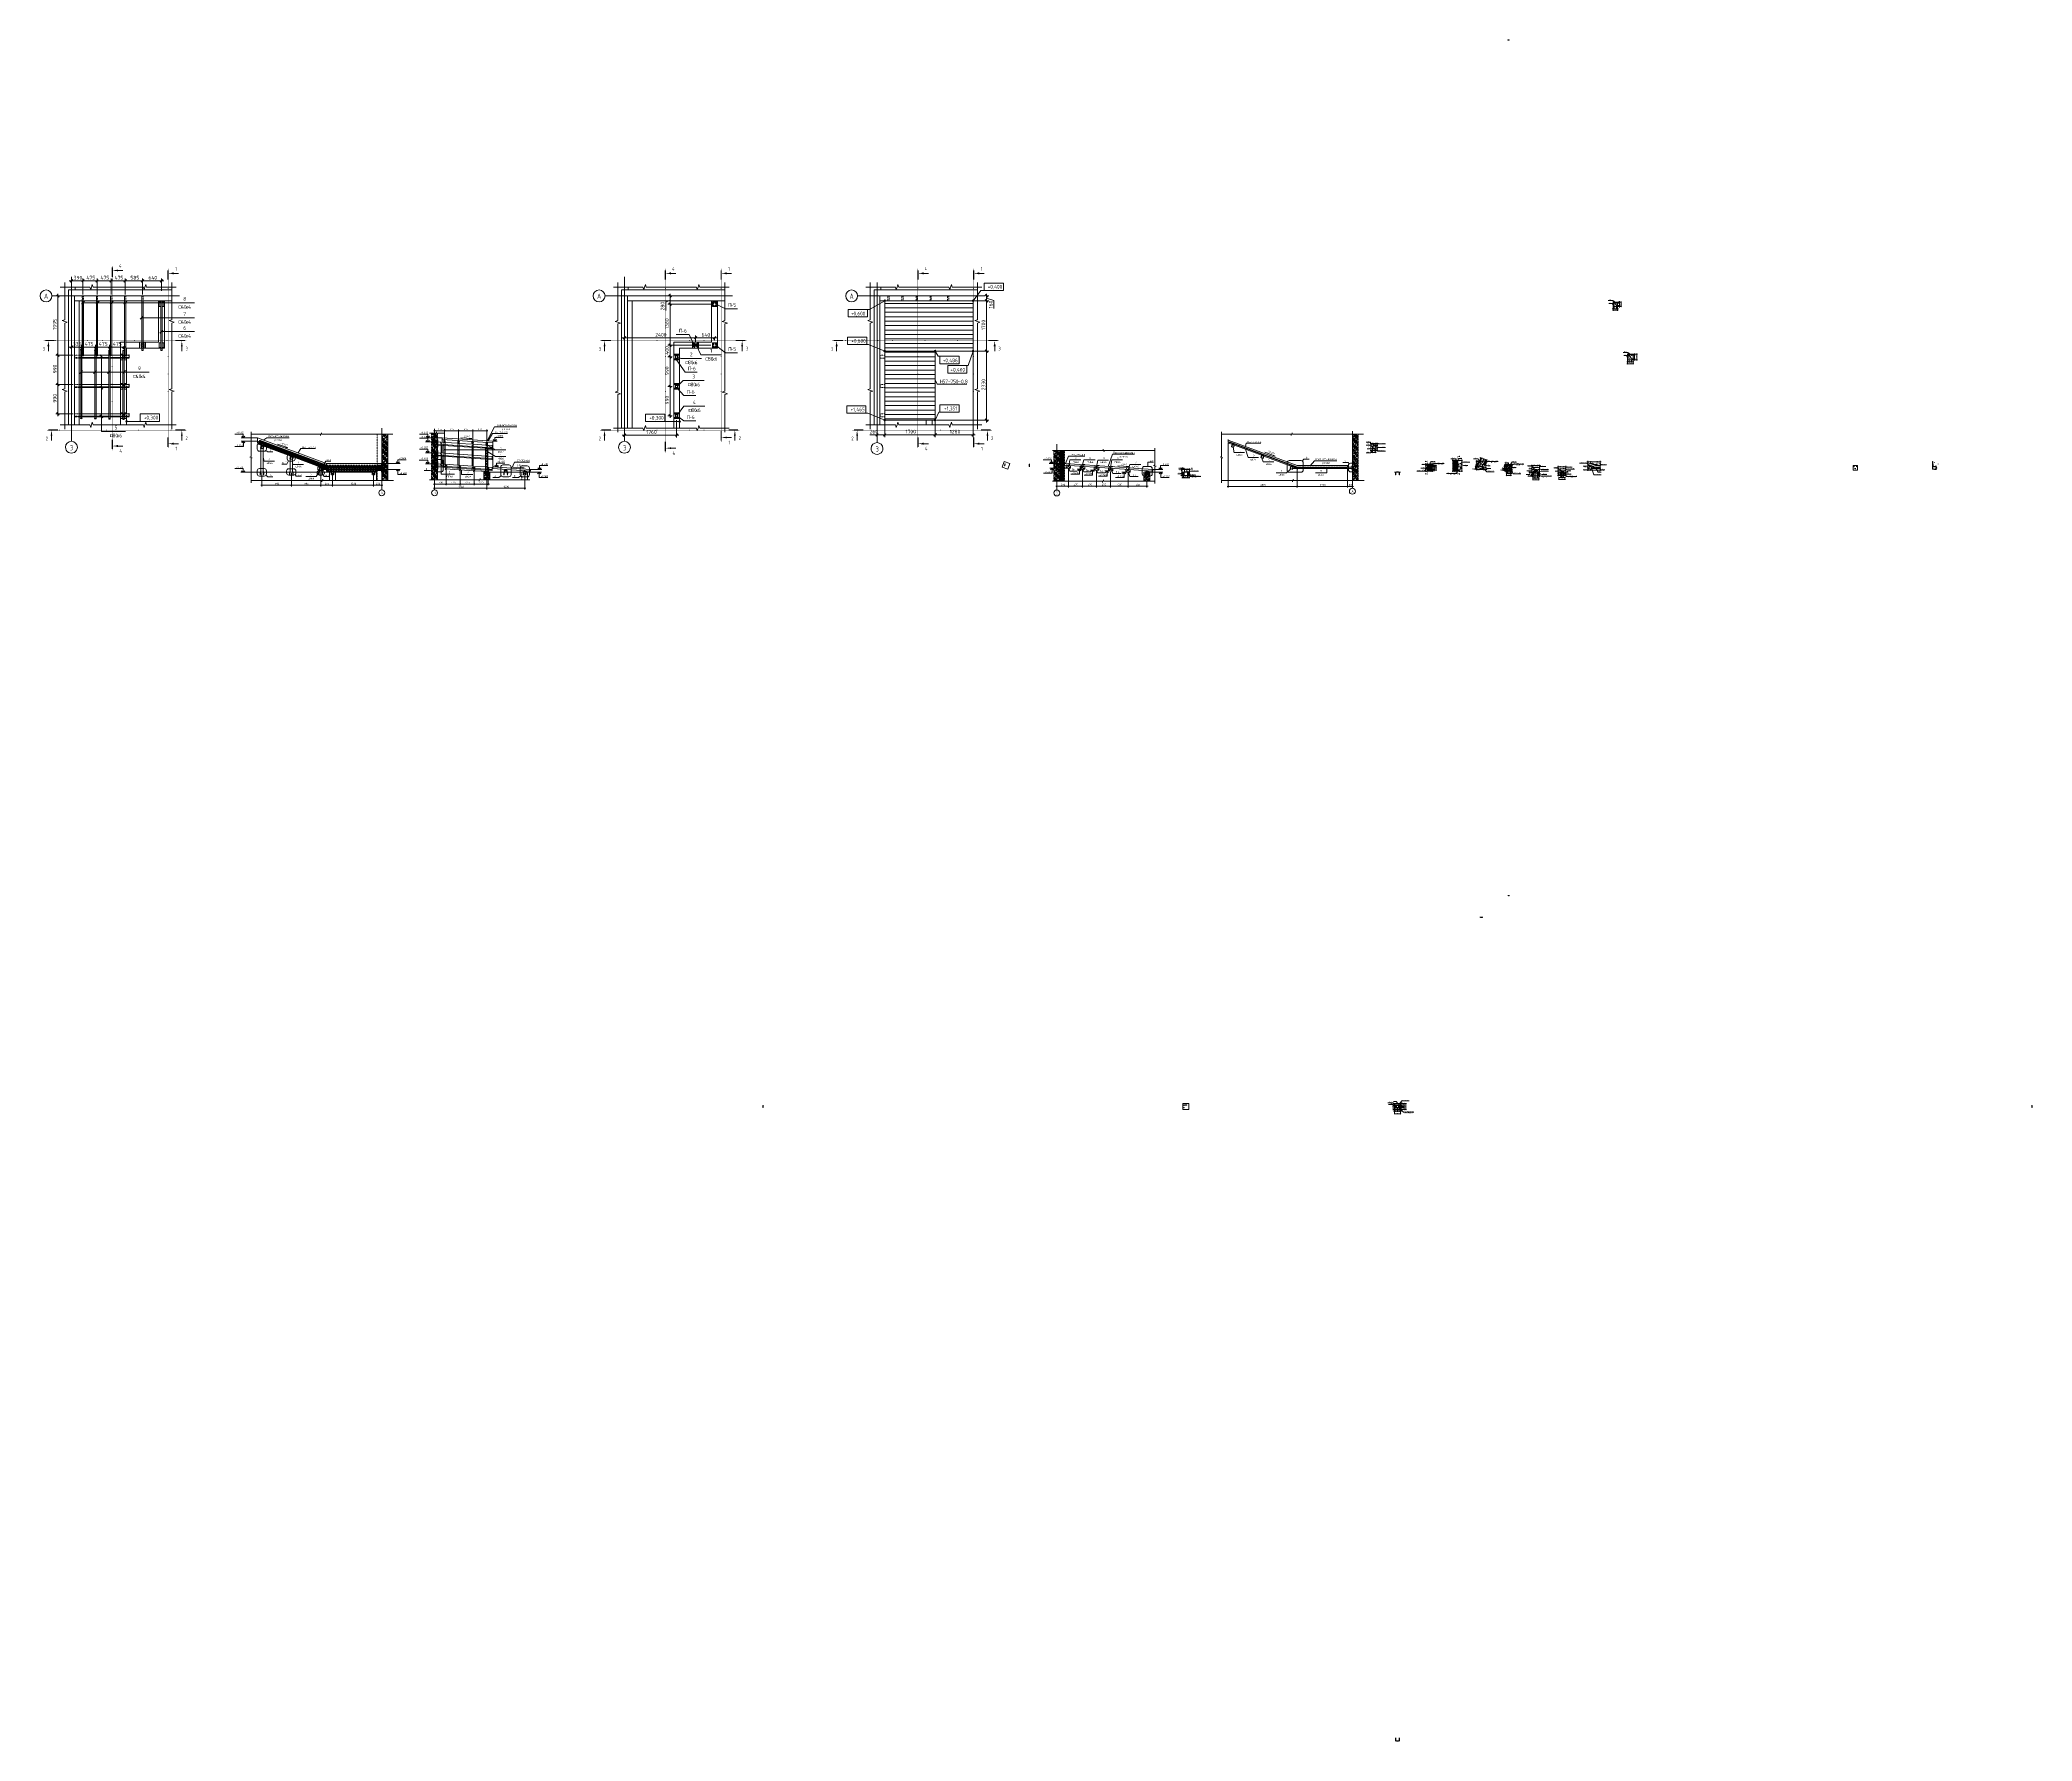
# Model space of a CAD drawing. Header units: millimetres. Extents: x 18265 to 85480, y -42500 to 14888.
import ezdxf

# ---------------------------------------------------------------- set-up
doc = ezdxf.new("R2010")
doc.units = ezdxf.units.MM
for name, pattern in [('01 Штриховая _4 мм_', [6, 3.5, -2.5]), ('02 Штрихпунктирная _20 мм_', [25, 20, -2.5, 0, -2.5]), ('04 Пунктир 10мм', [10, 0, -10])]:
    doc.linetypes.add(name, pattern=pattern)
for name, color, linetype, lineweight in [('AA_Dim', 7, 'Continuous', 9), ('AA_Dim-10', 7, 'Continuous', 9), ('AA_Dim-25', 7, 'Continuous', 9), ('AA_Dim-50', 7, 'Continuous', 9), ('AA_Linii', 7, 'Continuous', 9), ('AA_Oformlenie', 7, 'Continuous', 9), ('AA_Razrez', 7, 'Continuous', 9), ('AA_Vinoska', 7, 'Continuous', 9), ('AA_Visotnaya otmetka', 7, 'Continuous', 9), ('AF_Balki', 7, 'Continuous', 20), ('AF_Pokritie', 7, 'Continuous', 9), ('AF_Stena', 7, '01 Штриховая _4 мм_', 20), ('AF_Stena_Гидроизоляция', 253, 'Continuous', 20), ('AF_Stena_Опалубка', 253, 'Continuous', 20), ('AF_Stena_Опалубка_Существующая', 253, 'Continuous', 20), ('Gen_Dim', 7, 'Continuous', 9), ('Gen_Fragment', 7, 'Continuous', 9), ('KR_Colonna_KG', 7, 'Continuous', 20), ('KR_Detal', 7, 'Continuous', 20), ('Оси', 7, 'Continuous', 9)]:
    doc.layers.add(name, color=color, linetype=linetype, lineweight=lineweight)
doc.styles.add('GOST Common', font='GOST_Common.ttf', dxfattribs={"width": 0.85, "height": 62.5})
doc.styles.add('GOST Common_1', font='GOST_Common.ttf', dxfattribs={"width": 0.85, "height": 25})
doc.styles.add('ISOCPEUR', font='isocpeur.TTF', dxfattribs={"width": 0.7, "height": 175})
doc.styles.add('ISOCPEUR_1', font='isocpeur.TTF', dxfattribs={"width": 0.7, "height": 125})
doc.styles.add('ISOCPEUR_10', font='isocpeur.TTF', dxfattribs={"width": 0.75, "height": 62.5})
doc.styles.add('ISOCPEUR_11', font='isocpeur.TTF', dxfattribs={"width": 0.85, "height": 25})
doc.styles.add('ISOCPEUR_12', font='isocpeur.TTF', dxfattribs={"width": 0.85, "height": 25})
doc.styles.add('ISOCPEUR_13', font='isocpeur.TTF', dxfattribs={"width": 0.7, "height": 25})
doc.styles.add('ISOCPEUR_14', font='isocpeur.TTF', dxfattribs={"width": 0.9, "height": 25})
doc.styles.add('ISOCPEUR_2', font='isocpeur.TTF', dxfattribs={"width": 0.85, "height": 125})
doc.styles.add('ISOCPEUR_3', font='isocpeur.TTF', dxfattribs={"width": 0.9, "height": 125})
doc.styles.add('ISOCPEUR_4', font='isocpeur.TTF', dxfattribs={"width": 0.85, "height": 125})
doc.styles.add('ISOCPEUR_5', font='isocpeur.TTF', dxfattribs={"width": 0.7, "height": 87.5})
doc.styles.add('ISOCPEUR_6', font='isocpeur.TTF', dxfattribs={"width": 0.85, "height": 62.5})
doc.styles.add('ISOCPEUR_7', font='isocpeur.TTF', dxfattribs={"width": 0.9, "height": 62.5})
doc.styles.add('ISOCPEUR_8', font='isocpeur.TTF', dxfattribs={"width": 0.7, "height": 62.5})
doc.styles.add('ISOCPEUR_9', font='isocpeur.TTF', dxfattribs={"width": 0.85, "height": 62.5})
doc.styles.add('ISOCPEUR_I', font='isocpeui.ttf', dxfattribs={"width": 0.85, "height": 63.701923})
doc.styles.add('ISOCPEUR_I_1', font='isocpeui.ttf', dxfattribs={"width": 0.85, "height": 25.480769})
doc.dimstyles.new('00_Точн_3_знака__прозр_', dxfattribs={"dimscale": 304.8, "dimtxt": 25.068874, "dimasz": 0.055774, "dimexe": 0.049213, "dimexo": 0.032808, "dimgap": 0.003281, "dimtad": 1, "dimdec": 3, "dimrnd": 0.001, "dimdsep": 46, "dimtxsty": 'ISOCPEUR_14', "dimblk1": 'OBLIQUE', "dimblk2": 'OBLIQUE', "dimsah": 1, "dimcen": 0.09, "dimdle": 0.049213, "dimazin": 0, "dimtfac": 1, "dimtdec": 4, "dimtix": 1, "dimtmove": 0, "dimatfit": 3, "dimfxl": 1, "dimtvp": 1, "dimtolj": 1, "dimtzin": 0, "dimlwd": 18, "dimlwe": 18, "dimarcsym": 2})
doc.dimstyles.new('00_Точн_3_знака__прозр__1', dxfattribs={"dimscale": 304.8, "dimtxt": 25.068874, "dimasz": 0.055774, "dimexe": 0.049213, "dimexo": 0.032808, "dimgap": 0.003281, "dimtad": 1, "dimdec": 3, "dimrnd": 0.001, "dimdsep": 46, "dimtxsty": 'ISOCPEUR_14', "dimblk1": 'OBLIQUE', "dimblk2": 'OBLIQUE', "dimsah": 1, "dimcen": 0.09, "dimdle": 0.049213, "dimazin": 0, "dimtfac": 1, "dimtdec": 4, "dimtix": 1, "dimtmove": 1, "dimatfit": 3, "dimfxl": 1, "dimtvp": 1, "dimtolj": 1, "dimtzin": 0, "dimlwd": 18, "dimlwe": 18, "dimarcsym": 2})
doc.dimstyles.new('05_Округл_5мм__прозр_', dxfattribs={"dimscale": 304.8, "dimtxt": 125.344371, "dimasz": 0.278871, "dimexe": 0.246063, "dimexo": 0.164042, "dimgap": 0.016404, "dimtad": 1, "dimdec": 0, "dimrnd": 5, "dimdsep": 46, "dimtxsty": 'ISOCPEUR_3', "dimblk1": 'OBLIQUE', "dimblk2": 'OBLIQUE', "dimsah": 1, "dimcen": 0.09, "dimdle": 0.246063, "dimazin": 0, "dimtfac": 1, "dimtdec": 4, "dimtix": 1, "dimtmove": 0, "dimatfit": 3, "dimfxl": 1, "dimtvp": 1, "dimtolj": 1, "dimtzin": 0, "dimlwd": 18, "dimlwe": 18, "dimarcsym": 2})
doc.dimstyles.new('05_Округл_5мм__прозр__1', dxfattribs={"dimscale": 304.8, "dimtxt": 62.672186, "dimasz": 0.139436, "dimexe": 0.123031, "dimexo": 0.082021, "dimgap": 0.008202, "dimtad": 1, "dimdec": 0, "dimrnd": 5, "dimdsep": 46, "dimtxsty": 'ISOCPEUR_7', "dimblk1": 'OBLIQUE', "dimblk2": 'OBLIQUE', "dimsah": 1, "dimcen": 0.09, "dimdle": 0.123031, "dimazin": 0, "dimtfac": 1, "dimtdec": 4, "dimtix": 1, "dimtmove": 0, "dimatfit": 3, "dimfxl": 1, "dimtvp": 1, "dimtolj": 1, "dimtzin": 0, "dimlwd": 18, "dimlwe": 18, "dimarcsym": 2})
doc.dimstyles.new('05_Округл_5мм__прозр__2', dxfattribs={"dimscale": 304.8, "dimtxt": 125.344371, "dimasz": 0.278871, "dimexe": 0.246063, "dimexo": 0.164042, "dimgap": 0.016404, "dimtad": 1, "dimdec": 0, "dimrnd": 5, "dimdsep": 46, "dimtxsty": 'ISOCPEUR_3', "dimblk1": 'OBLIQUE', "dimblk2": 'OBLIQUE', "dimsah": 1, "dimcen": 0.09, "dimdle": 0.246063, "dimazin": 0, "dimtfac": 1, "dimtdec": 4, "dimtix": 1, "dimtmove": 1, "dimatfit": 3, "dimfxl": 1, "dimtvp": 1, "dimtolj": 1, "dimtzin": 0, "dimlwd": 18, "dimlwe": 18, "dimarcsym": 2})
doc.dimstyles.new('05_Округл_5мм__прозр__3', dxfattribs={"dimscale": 304.8, "dimtxt": 25.068874, "dimasz": 0.055774, "dimexe": 0.049213, "dimexo": 0.032808, "dimgap": 0.003281, "dimtad": 1, "dimdec": 0, "dimrnd": 5, "dimdsep": 46, "dimtxsty": 'ISOCPEUR_14', "dimblk1": 'OBLIQUE', "dimblk2": 'OBLIQUE', "dimsah": 1, "dimcen": 0.09, "dimdle": 0.049213, "dimazin": 0, "dimtfac": 1, "dimtdec": 4, "dimtix": 1, "dimtmove": 1, "dimatfit": 3, "dimfxl": 1, "dimtvp": 1, "dimtolj": 1, "dimtzin": 0, "dimlwd": 18, "dimlwe": 18, "dimarcsym": 2})
doc.dimstyles.new('05_Округл_5мм__прозр__4', dxfattribs={"dimscale": 304.8, "dimtxt": 25.068874, "dimasz": 0.055774, "dimexe": 0.049213, "dimexo": 0.032808, "dimgap": 0.003281, "dimtad": 1, "dimdec": 0, "dimrnd": 5, "dimdsep": 46, "dimtxsty": 'ISOCPEUR_14', "dimblk1": 'OBLIQUE', "dimblk2": 'OBLIQUE', "dimsah": 1, "dimcen": 0.09, "dimdle": 0.049213, "dimazin": 0, "dimtfac": 1, "dimtdec": 4, "dimtix": 1, "dimtmove": 0, "dimatfit": 3, "dimfxl": 1, "dimtvp": 1, "dimtolj": 1, "dimtzin": 0, "dimlwd": 18, "dimlwe": 18, "dimarcsym": 2})
doc.dimstyles.new('10_Раскладка_арматуры_с_засечками', dxfattribs={"dimscale": 304.8, "dimtxt": 0.18, "dimasz": 0.164042, "dimexe": 0.082021, "dimexo": 0, "dimgap": 0, "dimtad": 1, "dimdec": 3, "dimrnd": 0.001, "dimdsep": 46, "dimtxsty": 'ISOCPEUR_6', "dimblk1": 'OBLIQUE', "dimblk2": 'OBLIQUE', "dimsah": 1, "dimcen": 0.09, "dimdle": 0.082021, "dimazin": 0, "dimtfac": 1, "dimtdec": 4, "dimtix": 1, "dimtmove": 0, "dimatfit": 3, "dimfxl": 1, "dimtvp": 1, "dimtolj": 1, "dimtzin": 0, "dimlwd": 18, "dimlwe": 18, "dimarcsym": 2})
doc.dimstyles.new('Стрелка', dxfattribs={"dimscale": 304.8, "dimtxt": 25.068874, "dimasz": 0.098425, "dimexe": 0.07874, "dimexo": 0.049213, "dimgap": 0.016404, "dimtad": 1, "dimdec": 0, "dimzin": 0, "dimdsep": 46, "dimtxsty": 'ISOCPEUR_12', "dimblk1": 'OPEN30', "dimblk2": 'OPEN30', "dimsah": 1, "dimcen": 0.09, "dimadec": 1, "dimazin": 2, "dimtfac": 1, "dimtdec": 4, "dimtix": 1, "dimtmove": 0, "dimatfit": 3, "dimfxl": 1, "dimtvp": 1, "dimtolj": 1, "dimtzin": 0, "dimarcsym": 2})
doc.dimstyles.new('Стрелка___полка', dxfattribs={"dimscale": 304.8, "dimtxt": 25.068874, "dimasz": 0.098425, "dimexe": 0.07874, "dimexo": 0.049213, "dimgap": 0.016404, "dimtad": 3, "dimtih": 1, "dimtoh": 1, "dimdec": 0, "dimzin": 0, "dimdsep": 46, "dimtxsty": 'ISOCPEUR_12', "dimblk1": 'OPEN30', "dimblk2": 'OPEN30', "dimsah": 1, "dimcen": 0.09, "dimadec": 1, "dimazin": 2, "dimtfac": 1, "dimtdec": 4, "dimtix": 1, "dimtmove": 1, "dimatfit": 3, "dimfxl": 1, "dimtvp": 1, "dimtfill": 1, "dimtolj": 1, "dimtzin": 0, "dimarcsym": 2})
doc.dimstyles.new('Стрелка___полка_1', dxfattribs={"dimscale": 304.8, "dimtxt": 25.068874, "dimasz": 0.098425, "dimexe": 0.07874, "dimexo": 0.049213, "dimgap": 0.016404, "dimtad": 3, "dimtih": 1, "dimtoh": 1, "dimdec": 0, "dimzin": 0, "dimdsep": 46, "dimtxsty": 'ISOCPEUR_12', "dimblk1": 'OPEN30', "dimblk2": 'OPEN30', "dimsah": 1, "dimcen": 0.09, "dimadec": 1, "dimazin": 2, "dimtfac": 1, "dimtdec": 4, "dimtix": 1, "dimtmove": 1, "dimatfit": 3, "dimfxl": 1, "dimtvp": 1, "dimtfill": 1, "dimtolj": 1, "dimtzin": 0, "dimarcsym": 2})
doc.dimstyles.new('Стрелка___полка_2', dxfattribs={"dimscale": 304.8, "dimtxt": 25.068874, "dimasz": 0.098425, "dimexe": 0.07874, "dimexo": 0.049213, "dimgap": 0.016404, "dimtad": 3, "dimtih": 1, "dimtoh": 1, "dimdec": 0, "dimzin": 0, "dimdsep": 46, "dimtxsty": 'ISOCPEUR_12', "dimblk1": 'OPEN30', "dimblk2": 'OPEN30', "dimsah": 1, "dimcen": 0.09, "dimadec": 1, "dimazin": 2, "dimtfac": 1, "dimtdec": 4, "dimtix": 1, "dimtmove": 1, "dimatfit": 3, "dimfxl": 1, "dimtvp": 1, "dimtfill": 1, "dimtolj": 1, "dimtzin": 0, "dimarcsym": 2})
pattern_1 = [(45, (33332.46, -300), (-56.1266, 56.1266), []), (45, (33388.59, -300), (-56.1266, 56.1266), [99.219, -19.844, 0.8382, -19.006])]
pattern_2 = [(45, (54324.794, -300), (-56.1266, 56.1266), []), (45, (54380.92, -300), (-56.1266, 56.1266), [99.219, -19.844, 0.8382, -19.006])]

# ---------------------------------------------------------------- blocks, each defined once
blk = doc.blocks.new('354_Прокат Лист _НесКаркас_РабПлоск_ - 354_Прокат Лист _НесКаркас_РабПлоск_-4002182-КР_ПЛ_Км_3')
at = {"layer": 'AF_Balki'}
for p, q in [((-50, 22), (-50, 100)), ((-50, 100), (10, 100)), ((113, 100), (150, 100)), ((150, 100), (150, 22)), ((-50, -100), (-50, -20)), ((10, -100), (-50, -100)), ((150, -100), (113, -100)), ((150, -20), (150, -100))]:
    blk.add_line(p, q, dxfattribs=at)
blk = doc.blocks.new('354_Прокат Лист _НесКаркас_РабПлоск_ - 354_Прокат Лист _НесКаркас_РабПлоск_-4002391-КР_ПЛ_Км_3')
at = {"layer": 'AF_Balki'}
for p, q in [((0, 50), (0, 20)), ((0, 50), (10, 50)), ((0, -22), (0, -50)), ((0, -50), (10, -50))]:
    blk.add_line(p, q, dxfattribs=at)
blk = doc.blocks.new('354_Прокат Лист _НесКаркас_РабПлоск_ - 354_Прокат Лист _НесКаркас_РабПлоск_-V1-КР_ПЛ_Км_3')
at = {"layer": 'AF_Balki'}
for p, q in [((-50, 22), (-50, 100)), ((-50, 100), (10, 100)), ((113, 100), (150, 100)), ((150, 100), (150, 22)), ((-50, -100), (-50, -20)), ((10, -100), (-50, -100)), ((150, -100), (113, -100)), ((150, -20), (150, -31)), ((150, -73), (150, -100))]:
    blk.add_line(p, q, dxfattribs=at)
blk = doc.blocks.new('354_Прокат Лист _НесКаркас_РабПлоск_ - 354_Прокат Лист _НесКаркас_РабПлоск_-4000525-КР_ПЛ_Км_3')
at = {"layer": 'AF_Balki'}
for p, q in [((-25, 23), (-25, 75)), ((-25, 75), (125, 75)), ((125, 75), (125, 23)), ((-25, -75), (-25, -20)), ((125, -75), (-25, -75)), ((125, -20), (125, -75))]:
    blk.add_line(p, q, dxfattribs=at)
blk = doc.blocks.new('354_Прокат Лист _НесКаркас_РабПлоск_ - 354_Прокат Лист _НесКаркас_РабПлоск_-V2-КР_ПЛ_Км_3')
at = {"layer": 'AF_Balki'}
for q in [(19430, 2350), (19430, 2093)]:
    blk.add_line((19430, 2163), q, dxfattribs=at)
blk = doc.blocks.new('354_Прокат Лист _НесКаркас_РабПлоск_ - 354_Прокат Лист _НесКаркас_РабПлоск_-V3-КР_ПЛ_Км_3')
at = {"layer": 'AF_Balki'}
for p, q in [((0, 22), (0, 50)), ((0, 50), (10, 50)), ((0, -50), (0, -20)), ((10, -50), (0, -50))]:
    blk.add_line(p, q, dxfattribs=at)
blk = doc.blocks.new('354_Прокат Лист _НесКаркас_РабПлоск_ - 354_Прокат Лист _НесКаркас_РабПлоск_-V4-КР_ПЛ_Км_3')
at = {"layer": 'AF_Balki'}
for p, q in [((0, 22), (0, 50)), ((0, 50), (10, 50)), ((0, -50), (0, -20)), ((10, -50), (0, -50))]:
    blk.add_line(p, q, dxfattribs=at)
blk = doc.blocks.new('354_Прокат Лист _НесКаркас_РабПлоск_ - 354_Прокат Лист _НесКаркас_РабПлоск_-4003038-КР_ПЛ_Км_3')
at = {"layer": 'AF_Balki'}
for p, q in [((21274, 2195), (21268, 2164)), ((21268, 2164), (21268, 2170)), ((21268, 2164), (21272, 2164)), ((21270, 2273), (21272, 2280)), ((21272, 2280), (21276, 2280)), ((21274, 2195), (21272, 2280)), ((21272, 2164), (21278, 2195)), ((21278, 2195), (21274, 2195)), ((21278, 2195), (21276, 2280))]:
    blk.add_line(p, q, dxfattribs=at)
blk = doc.blocks.new('354_Прокат Лист _НесКаркас_РабПлоск_ - 354_Прокат Лист _НесКаркас_РабПлоск_-4003191-КР_ПЛ_Км_3')
at = {"layer": 'AF_Balki'}
for p, q in [((21062, 2084), (21065, 2101)), ((21062, 2080), (21065, 2097)), ((21062, 2080), (21062, 2084)), ((21112, 2079), (21062, 2080)), ((21115, 2100), (21065, 2101)), ((21065, 2101), (21065, 2097)), ((21065, 2097), (21115, 2096)), ((21115, 2096), (21112, 2079)), ((21115, 2096), (21115, 2100))]:
    blk.add_line(p, q, dxfattribs=at)
blk = doc.blocks.new('354_Прокат Лист _НесКаркас_РабПлоск_ - 354_Прокат Лист _НесКаркас_РабПлоск_-V5-КР_ПЛ_Км_3')
at = {"layer": 'AF_Balki'}
for p, q in [((21065, 4414), (21062, 4397)), ((21062, 4393), (21065, 4411)), ((21062, 4397), (21062, 4393)), ((21068, 4393), (21062, 4393)), ((21065, 4411), (21065, 4414)), ((21115, 4413), (21065, 4414)), ((21115, 4410), (21065, 4411)), ((21112, 4392), (21110, 4392)), ((21115, 4410), (21112, 4392)), ((21115, 4413), (21115, 4410))]:
    blk.add_line(p, q, dxfattribs=at)
blk = doc.blocks.new('253_Профиль гнутый сварной квадратный _НесКаркас_Балка_ - Балка_40х4-3820777-КР_ПЛ_Км_3')
at = {"layer": 'AF_Balki'}
for p, q in [((22347, 6070), (22350, 6070)), ((22347, 6070), (22347, 4410)), ((22350, 6070), (22390, 6070)), ((22350, 4410), (22350, 6070)), ((22390, 4410), (22390, 6070)), ((22350, 4410), (22347, 4410)), ((22390, 4410), (22350, 4410))]:
    blk.add_line(p, q, dxfattribs=at)
blk = doc.blocks.new('354_Прокат Лист _НесКаркас_РабПлоск_ - 354_Прокат Лист _НесКаркас_РабПлоск_-4002315-КР_ПЛ_Км_3')
at = {"layer": 'AF_Balki'}
blk.add_line((19645, 6250), (19795, 6250), dxfattribs=at)
blk = doc.blocks.new('354_Прокат Лист _НесКаркас_РабПлоск_ - 354_Прокат Лист _НесКаркас_РабПлоск_-V6-КР_ПЛ_Км_3')
at = {"layer": 'AF_Balki'}
for p, q in [((-50, -100), (-50, 100)), ((-50, 100), (30, 100)), ((73, 100), (150, 100)), ((150, 100), (150, -100)), ((30, -100), (-50, -100)), ((150, -100), (73, -100))]:
    blk.add_line(p, q, dxfattribs=at)
blk = doc.blocks.new('354_Прокат Лист _НесКаркас_РабПлоск_ - 354_Прокат Лист _НесКаркас_РабПлоск_-V7-КР_ПЛ_Км_3')
at = {"layer": 'AF_Balki'}
for p, q in [((0, 23), (0, 50)), ((0, 50), (100, 50)), ((100, 50), (100, 23)), ((0, -50), (0, -20)), ((100, -50), (0, -50)), ((100, -20), (100, -50))]:
    blk.add_line(p, q, dxfattribs=at)
blk = doc.blocks.new('354_Прокат Лист _НесКаркас_РабПлоск_ - 354_Прокат Лист _НесКаркас_РабПлоск_-V8-КР_ПЛ_Км_3')
at = {"layer": 'AF_Balki'}
for p, q in [((22342, 4406), (22342, 4410)), ((22342, 4410), (22345, 4410)), ((22342, 4406), (22345, 4406)), ((22395, 4410), (22345, 4410)), ((22345, 4410), (22345, 4406)), ((22345, 4406), (22395, 4406)), ((22395, 4406), (22395, 4410))]:
    blk.add_line(p, q, dxfattribs=at)
blk = doc.blocks.new('253_Профиль гнутый сварной квадратный _НесКаркас_Балка_ - Балка_40х4-3872969-КР_ПЛ_Км_3')
at = {"layer": 'AF_Balki', "linetype": '01 Штриховая _4 мм_'}
for p, q in [((19696, 6240), (19699, 6240)), ((19696, 6240), (19696, 6090)), ((19699, 6240), (19739, 6240)), ((19699, 6090), (19699, 6240)), ((19739, 6090), (19739, 6240)), ((19696, 4253), (19696, 4232)), ((19699, 4232), (19696, 4232)), ((19699, 4232), (19699, 4253)), ((19739, 4232), (19699, 4232)), ((19739, 4232), (19739, 4253))]:
    blk.add_line(p, q, dxfattribs=at)
at = {"layer": 'AF_Balki'}
for p, q in [((19696, 6090), (19696, 4253)), ((19699, 4253), (19699, 6090)), ((19739, 4253), (19739, 6090))]:
    blk.add_line(p, q, dxfattribs=at)
blk = doc.blocks.new('253_Профиль гнутый сварной квадратный _НесКаркас_Балка_ - Балка_80х6-3812223-КР_ПЛ_Км_3')
at = {"layer": 'AF_Balki', "linetype": '01 Штриховая _4 мм_'}
for p, q in [((19438, 2273), (19433, 2245)), ((19433, 2245), (19435, 2170)), ((19434, 2242), (19438, 2265)), ((19435, 2178), (19434, 2242)), ((19434, 2242), (19439, 2242)), ((19440, 2202), (19435, 2178)), ((19435, 2170), (19440, 2198)), ((19435, 2170), (19590, 2170)), ((19440, 2198), (19438, 2273)), ((19438, 2273), (19590, 2273)), ((19438, 2266), (19440, 2202)), ((19440, 2198), (19590, 2198)), ((19643, 2273), (19685, 2273)), ((19643, 2198), (19685, 2198)), ((19643, 2170), (19685, 2170)), ((20118, 2273), (20160, 2273)), ((20118, 2198), (20160, 2198)), ((20118, 2170), (20160, 2170)), ((20593, 2273), (20635, 2273)), ((20593, 2198), (20635, 2198)), ((20593, 2170), (20635, 2170)), ((21068, 2273), (21110, 2273)), ((21068, 2198), (21110, 2198)), ((21068, 2170), (21110, 2170)), ((21274, 2198), (21269, 2170)), ((21272, 2273), (21274, 2198))]:
    blk.add_line(p, q, dxfattribs=at)
at = {"layer": 'AF_Balki'}
for p, q in [((19590, 2273), (19643, 2273)), ((19590, 2198), (19643, 2198)), ((19590, 2170), (19643, 2170)), ((19685, 2273), (20118, 2273)), ((19685, 2198), (20118, 2198)), ((19685, 2170), (20118, 2170)), ((20160, 2273), (20593, 2273)), ((20160, 2198), (20593, 2198)), ((20160, 2170), (20593, 2170)), ((20635, 2273), (21068, 2273)), ((20635, 2198), (21068, 2198)), ((20635, 2170), (21068, 2170)), ((21110, 2273), (21272, 2273)), ((21110, 2198), (21274, 2198)), ((21110, 2170), (21269, 2170))]:
    blk.add_line(p, q, dxfattribs=at)
blk = doc.blocks.new('253_Профиль гнутый сварной квадратный _НесКаркас_Балка_ - Балка_40х4-3812224-КР_ПЛ_Км_3')
at = {"layer": 'AF_Balki'}
for p, q in [((21068, 4395), (21070, 4409)), ((21068, 4395), (21068, 3263)), ((21070, 4409), (21110, 4408)), ((21070, 2101), (21070, 4409)), ((21110, 2100), (21110, 4408)), ((21068, 3188), (21068, 2219)), ((21068, 2198), (21068, 2101))]:
    blk.add_line(p, q, dxfattribs=at)
at = {"layer": 'AF_Balki', "linetype": '01 Штриховая _4 мм_'}
for p, q in [((21068, 3263), (21068, 3188)), ((21068, 2219), (21068, 2198)), ((21068, 2101), (21068, 2085)), ((21070, 2099), (21068, 2085)), ((21068, 2085), (21108, 2084)), ((21070, 2099), (21070, 2101)), ((21110, 2098), (21070, 2099)), ((21072, 2087), (21074, 2098)), ((21104, 2086), (21072, 2087)), ((21074, 2098), (21106, 2097)), ((21106, 2097), (21104, 2086)), ((21104, 2086), (21104, 2097)), ((21108, 2084), (21110, 2098)), ((21110, 2098), (21110, 2100))]:
    blk.add_line(p, q, dxfattribs=at)
blk = doc.blocks.new('253_Профиль гнутый сварной квадратный _НесКаркас_Балка_ - Балка_80х6-3820968-КР_ПЛ_Км_3')
at = {"layer": 'AF_Balki', "linetype": '01 Штриховая _4 мм_'}
for p, q in [((19438, 3263), (19433, 3235)), ((19433, 3235), (19435, 3160)), ((19434, 3232), (19438, 3255)), ((19435, 3168), (19434, 3232)), ((19434, 3232), (19439, 3232)), ((19440, 3192), (19435, 3168)), ((19435, 3160), (19440, 3188)), ((19435, 3160), (19590, 3160)), ((19440, 3188), (19438, 3263)), ((19438, 3263), (19590, 3263)), ((19438, 3256), (19440, 3192)), ((19440, 3188), (19590, 3188)), ((19643, 3263), (19685, 3263)), ((19643, 3188), (19685, 3188)), ((19643, 3160), (19685, 3160)), ((20118, 3263), (20160, 3263)), ((20118, 3188), (20160, 3188)), ((20118, 3160), (20160, 3160)), ((20593, 3263), (20635, 3263)), ((20593, 3188), (20635, 3188)), ((20593, 3160), (20635, 3160)), ((21068, 3263), (21110, 3263)), ((21068, 3188), (21110, 3188)), ((21068, 3160), (21110, 3160)), ((21274, 3188), (21269, 3160)), ((21272, 3263), (21274, 3188))]:
    blk.add_line(p, q, dxfattribs=at)
at = {"layer": 'AF_Balki'}
for p, q in [((19590, 3263), (19643, 3263)), ((19590, 3188), (19643, 3188)), ((19590, 3160), (19643, 3160)), ((19685, 3263), (20118, 3263)), ((19685, 3188), (20118, 3188)), ((19685, 3160), (20118, 3160)), ((20160, 3263), (20593, 3263)), ((20160, 3188), (20593, 3188)), ((20160, 3160), (20593, 3160)), ((20635, 3263), (21068, 3263)), ((20635, 3188), (21068, 3188)), ((20635, 3160), (21068, 3160)), ((21110, 3263), (21272, 3263)), ((21110, 3188), (21274, 3188)), ((21110, 3160), (21269, 3160))]:
    blk.add_line(p, q, dxfattribs=at)
blk = doc.blocks.new('253_Профиль гнутый сварной квадратный _НесКаркас_Балка_ - Балка_40х4-3812227-КР_ПЛ_Км_3')
at = {"layer": 'AF_Balki'}
for p, q in [((19643, 4426), (19645, 4439)), ((19643, 4426), (19643, 4253)), ((19643, 4178), (19643, 3263)), ((19645, 4440), (19685, 4439)), ((19645, 2132), (19645, 4440)), ((19685, 2131), (19685, 4439)), ((19643, 3188), (19643, 2273)), ((19643, 2198), (19643, 2132))]:
    blk.add_line(p, q, dxfattribs=at)
at = {"layer": 'AF_Balki', "linetype": '01 Штриховая _4 мм_'}
for p, q in [((19643, 4253), (19643, 4178)), ((19643, 3263), (19643, 3188)), ((19643, 2273), (19643, 2198)), ((19643, 2132), (19643, 2116)), ((19645, 2130), (19643, 2116)), ((19643, 2116), (19683, 2115)), ((19645, 2130), (19645, 2132)), ((19685, 2129), (19645, 2130)), ((19647, 2117), (19649, 2128)), ((19679, 2117), (19647, 2117)), ((19649, 2128), (19681, 2128)), ((19681, 2128), (19679, 2117)), ((19679, 2117), (19679, 2128)), ((19683, 2115), (19685, 2129)), ((19685, 2129), (19685, 2131))]:
    blk.add_line(p, q, dxfattribs=at)
blk = doc.blocks.new('253_Профиль гнутый сварной квадратный _НесКаркас_Балка_ - Балка_40х4-3812228-КР_ПЛ_Км_3')
at = {"layer": 'AF_Balki'}
for p, q in [((20118, 4415), (20120, 4429)), ((20118, 4415), (20118, 4253)), ((20118, 4178), (20118, 3263)), ((20120, 4429), (20160, 4428)), ((20120, 2121), (20120, 4429)), ((20160, 2120), (20160, 4428)), ((20118, 3187), (20118, 2273)), ((20118, 2198), (20118, 2121))]:
    blk.add_line(p, q, dxfattribs=at)
at = {"layer": 'AF_Balki', "linetype": '01 Штриховая _4 мм_'}
for p, q in [((20118, 4253), (20118, 4178)), ((20118, 3263), (20118, 3188)), ((20118, 2273), (20118, 2198)), ((20118, 2121), (20118, 2106)), ((20120, 2120), (20118, 2106)), ((20118, 2106), (20158, 2105)), ((20120, 2120), (20120, 2121)), ((20160, 2119), (20120, 2120)), ((20122, 2107), (20124, 2118)), ((20154, 2106), (20122, 2107)), ((20124, 2118), (20156, 2117)), ((20156, 2117), (20154, 2106)), ((20154, 2106), (20154, 2117)), ((20158, 2105), (20160, 2119)), ((20160, 2119), (20160, 2120))]:
    blk.add_line(p, q, dxfattribs=at)
blk = doc.blocks.new('253_Профиль гнутый сварной квадратный _НесКаркас_Балка_ - Балка_40х4-3812229-КР_ПЛ_Км_3')
at = {"layer": 'AF_Balki'}
for p, q in [((20593, 4405), (20595, 4418)), ((20593, 4405), (20593, 4253)), ((20593, 4178), (20593, 3263)), ((20595, 4419), (20635, 4418)), ((20595, 2111), (20595, 4419)), ((20635, 2110), (20635, 4418)), ((20593, 3187), (20593, 2273)), ((20593, 2198), (20593, 2111))]:
    blk.add_line(p, q, dxfattribs=at)
at = {"layer": 'AF_Balki', "linetype": '01 Штриховая _4 мм_'}
for p, q in [((20593, 4253), (20593, 4178)), ((20593, 3263), (20593, 3187)), ((20593, 2273), (20593, 2198)), ((20593, 2111), (20593, 2095)), ((20595, 2109), (20593, 2095)), ((20593, 2095), (20633, 2094)), ((20595, 2109), (20595, 2111)), ((20635, 2108), (20595, 2109)), ((20597, 2096), (20599, 2108)), ((20629, 2096), (20597, 2096)), ((20599, 2108), (20631, 2107)), ((20631, 2107), (20629, 2096)), ((20629, 2096), (20629, 2107)), ((20633, 2094), (20635, 2108)), ((20635, 2108), (20635, 2110))]:
    blk.add_line(p, q, dxfattribs=at)
blk = doc.blocks.new('253_Профиль гнутый сварной квадратный _НесКаркас_Балка_ - Балка_40х4-3819504-КР_ПЛ_Км_3')
at = {"layer": 'AF_Balki', "linetype": '01 Штриховая _4 мм_'}
for p, q in [((21707, 6240), (21710, 6240)), ((21707, 6240), (21707, 6090)), ((21710, 6240), (21750, 6240)), ((21710, 6090), (21710, 6240)), ((21750, 6090), (21750, 6240))]:
    blk.add_line(p, q, dxfattribs=at)
at = {"layer": 'AF_Balki'}
for p, q in [((21707, 6090), (21707, 4410)), ((21710, 4410), (21710, 6090)), ((21750, 4410), (21750, 6090)), ((21710, 4410), (21707, 4410)), ((21750, 4410), (21710, 4410))]:
    blk.add_line(p, q, dxfattribs=at)
blk = doc.blocks.new('253_Профиль гнутый сварной квадратный _НесКаркас_Балка_ - Балка_40х4-3872970-КР_ПЛ_Км_3')
at = {"layer": 'AF_Balki', "linetype": '01 Штриховая _4 мм_'}
for p, q in [((20171, 6240), (20174, 6240)), ((20171, 6240), (20171, 6090)), ((20174, 6240), (20214, 6240)), ((20174, 6090), (20174, 6240)), ((20214, 6090), (20214, 6240)), ((20171, 4253), (20171, 4232)), ((20174, 4232), (20171, 4232)), ((20174, 4232), (20174, 4253)), ((20214, 4232), (20174, 4232)), ((20214, 4232), (20214, 4253))]:
    blk.add_line(p, q, dxfattribs=at)
at = {"layer": 'AF_Balki'}
for p, q in [((20171, 6090), (20171, 4253)), ((20174, 4253), (20174, 6090)), ((20214, 4253), (20214, 6090))]:
    blk.add_line(p, q, dxfattribs=at)
blk = doc.blocks.new('253_Профиль гнутый сварной квадратный _НесКаркас_Балка_ - Балка_40х4-3872972-КР_ПЛ_Км_3')
at = {"layer": 'AF_Balki', "linetype": '01 Штриховая _4 мм_'}
for p, q in [((21121, 6240), (21124, 6240)), ((21121, 6240), (21121, 6090)), ((21124, 6240), (21164, 6240)), ((21124, 6090), (21124, 6240)), ((21164, 6090), (21164, 6240)), ((21121, 4253), (21121, 4232)), ((21124, 4232), (21121, 4232)), ((21124, 4232), (21124, 4253)), ((21164, 4232), (21124, 4232)), ((21164, 4232), (21164, 4253))]:
    blk.add_line(p, q, dxfattribs=at)
at = {"layer": 'AF_Balki'}
for p, q in [((21121, 6090), (21121, 4253)), ((21124, 4253), (21124, 6090)), ((21164, 4253), (21164, 6090))]:
    blk.add_line(p, q, dxfattribs=at)
blk = doc.blocks.new('011_Прямоугольник обрыва _ЭлУзла_ - 011_Прямоугольник обрыва _ЭлУзла_-3806993-КР_ПЛ_Км_3')
at = {"layer": 'AA_Oformlenie'}
for p, q in [((0, -1106), (0, 0)), ((0, 0), (848, 0)), ((959, 0), (2653, 0)), ((2764, 0), (3611, 0)), ((3611, 0), (3611, -1106)), ((0, -3429), (0, -1217)), ((3611, -1217), (3611, -3429)), ((0, -4647), (0, -3540)), ((3611, -3540), (3611, -4647)), ((848, -4647), (0, -4647)), ((2653, -4647), (959, -4647)), ((3611, -4647), (2764, -4647))]:
    blk.add_line(p, q, dxfattribs=at)
blk = doc.blocks.new('354_Прокат Лист _НесКаркас_РабПлоск_ - 354_Прокат Лист _НесКаркас_РабПлоск_-4002182-КР_РЗ_Км_1')
at = {"layer": 'AF_Balki'}
for p, q in [((2110, 300), (2110, 310)), ((2310, 310), (2110, 310)), ((2110, 300), (2310, 300)), ((2310, 310), (2310, 300))]:
    blk.add_line(p, q, dxfattribs=at)
blk = doc.blocks.new('354_Прокат Лист _НесКаркас_РабПлоск_ - 354_Прокат Лист _НесКаркас_РабПлоск_-4002391-КР_РЗ_Км_1')
at = {"layer": 'AF_Balki'}
for p, q in [((2160, 1107), (2160, 1113)), ((2160, 1113), (2197, 1113)), ((2160, 1107), (2214, 1107)), ((2253, 1107), (2260, 1107)), ((2256, 1113), (2260, 1113)), ((2260, 1113), (2260, 1107))]:
    blk.add_line(p, q, dxfattribs=at)
blk = doc.blocks.new('354_Прокат Лист _НесКаркас_РабПлоск_ - 354_Прокат Лист _НесКаркас_РабПлоск_-4000525-КР_РЗ_Км_1')
at = {"layer": 'AF_Balki'}
for p, q in [((5895, 300), (5895, 315)), ((6045, 315), (5895, 315)), ((5895, 300), (6045, 300)), ((6045, 315), (6045, 300))]:
    blk.add_line(p, q, dxfattribs=at)
blk = doc.blocks.new('354_Прокат Лист _НесКаркас_РабПлоск_ - 354_Прокат Лист _НесКаркас_РабПлоск_-V9-КР_РЗ_Км_1')
at = {"layer": 'AF_Balki'}
for p, q in [((3150, 739), (3150, 745)), ((3190, 745), (3150, 745)), ((3150, 739), (3206, 739)), ((3243, 739), (3250, 739)), ((3250, 745), (3245, 745)), ((3250, 745), (3250, 739))]:
    blk.add_line(p, q, dxfattribs=at)
blk = doc.blocks.new('354_Прокат Лист _НесКаркас_РабПлоск_ - 354_Прокат Лист _НесКаркас_РабПлоск_-V10-КР_РЗ_Км_1')
at = {"layer": 'AF_Balki'}
for p, q in [((4140, 372), (4140, 378)), ((4176, 378), (4140, 378)), ((4140, 372), (4192, 372)), ((4233, 372), (4240, 372)), ((4240, 378), (4235, 378)), ((4240, 378), (4240, 372))]:
    blk.add_line(p, q, dxfattribs=at)
blk = doc.blocks.new('354_Прокат Лист _НесКаркас_РабПлоск_ - 354_Прокат Лист _НесКаркас_РабПлоск_-4003038-КР_РЗ_Км_1')
at = {"layer": 'AF_Balki'}
for p, q in [((2195, 1210), (2164, 1125)), ((2164, 1125), (2195, 1209)), ((2164, 1125), (2164, 1125)), ((2248, 1094), (2164, 1125)), ((2195, 1209), (2195, 1210)), ((2195, 1210), (2280, 1178)), ((2195, 1209), (2280, 1178)), ((2280, 1178), (2248, 1094)), ((2280, 1178), (2280, 1178))]:
    blk.add_line(p, q, dxfattribs=at)
blk = doc.blocks.new('354_Прокат Лист _НесКаркас_РабПлоск_ - 354_Прокат Лист _НесКаркас_РабПлоск_-4003191-КР_РЗ_Км_1')
at = {"layer": 'AF_Balki'}
for p, q in [((2091, 1282), (2079, 1251)), ((2083, 1249), (2079, 1251)), ((2083, 1249), (2094, 1281))]:
    blk.add_line(p, q, dxfattribs=at)
blk = doc.blocks.new('354_Прокат Лист _НесКаркас_РабПлоск_ - 354_Прокат Лист _НесКаркас_РабПлоск_-V11-КР_РЗ_Км_1')
at = {"layer": 'AF_Balki'}
for p, q in [((2091, 1282), (2089, 1277)), ((2092, 1276), (2094, 1281))]:
    blk.add_line(p, q, dxfattribs=at)
blk = doc.blocks.new('354_Прокат Лист _НесКаркас_РабПлоск_ - 354_Прокат Лист _НесКаркас_РабПлоск_-4002315-КР_РЗ_Км_1')
at = {"layer": 'AF_Balki'}
for p, q in [((6250, 591), (6240, 591)), ((6240, 591), (6240, 535)), ((6240, 523), (6240, 503)), ((6240, 491), (6240, 471)), ((6240, 459), (6240, 445)), ((6250, 535), (6250, 591)), ((6250, 503), (6250, 523)), ((6250, 471), (6250, 491)), ((6250, 445), (6250, 459))]:
    blk.add_line(p, q, dxfattribs=at)
blk = doc.blocks.new('354_Прокат Лист _НесКаркас_РабПлоск_ - 354_Прокат Лист _НесКаркас_РабПлоск_-V12-КР_РЗ_Км_1')
at = {"layer": 'AF_Balki'}
for p, q in [((6250, 559), (6240, 559)), ((6240, 559), (6240, 503)), ((6240, 491), (6240, 471)), ((6240, 459), (6240, 431)), ((6240, 419), (6240, 413)), ((6250, 503), (6250, 559)), ((6250, 471), (6250, 491)), ((6250, 431), (6250, 459)), ((6250, 413), (6250, 420))]:
    blk.add_line(p, q, dxfattribs=at)
blk = doc.blocks.new('354_Прокат Лист _НесКаркас_РабПлоск_ - 354_Прокат Лист _НесКаркас_РабПлоск_-V13-КР_РЗ_Км_1')
at = {"layer": 'AF_Balki'}
for p, q in [((6250, 527), (6240, 527)), ((6240, 527), (6240, 471)), ((6240, 459), (6240, 431)), ((6240, 419), (6240, 381)), ((6250, 471), (6250, 527)), ((6250, 431), (6250, 459)), ((6250, 381), (6250, 420))]:
    blk.add_line(p, q, dxfattribs=at)
blk = doc.blocks.new('354_Прокат Лист _НесКаркас_РабПлоск_ - 354_Прокат Лист _НесКаркас_РабПлоск_-V14-КР_РЗ_Км_1')
at = {"layer": 'AF_Balki'}
for p, q in [((6250, 495), (6240, 495)), ((6240, 495), (6240, 431)), ((6240, 419), (6240, 345)), ((6250, 431), (6250, 495)), ((6250, 345), (6250, 420))]:
    blk.add_line(p, q, dxfattribs=at)
blk = doc.blocks.new('354_Прокат Лист _НесКаркас_РабПлоск_ - 354_Прокат Лист _НесКаркас_РабПлоск_-V15-КР_РЗ_Км_1')
at = {"layer": 'AF_Balki'}
for p, q in [((4515, 310), (4491, 310)), ((4491, 310), (4491, 300)), ((4491, 300), (4544, 300)), ((4556, 300), (4624, 300)), ((4636, 300), (4691, 300)), ((4691, 310), (4665, 310)), ((4691, 300), (4691, 310))]:
    blk.add_line(p, q, dxfattribs=at)
blk = doc.blocks.new('354_Прокат Лист _НесКаркас_РабПлоск_ - 354_Прокат Лист _НесКаркас_РабПлоск_-V16-КР_РЗ_Км_1')
at = {"layer": 'AF_Balki'}
for p, q in [((6250, 455), (6240, 455)), ((6240, 455), (6240, 305)), ((6240, 305), (6250, 305)), ((6250, 305), (6250, 455))]:
    blk.add_line(p, q, dxfattribs=at)
blk = doc.blocks.new('354_Прокат Лист _НесКаркас_РабПлоск_ - 354_Прокат Лист _НесКаркас_РабПлоск_-V17-КР_РЗ_Км_1')
at = {"layer": 'AF_Balki'}
for p, q in [((4406, 343), (4406, 310)), ((4410, 310), (4406, 310)), ((4410, 310), (4410, 343))]:
    blk.add_line(p, q, dxfattribs=at)
blk = doc.blocks.new('253_Профиль гнутый сварной квадратный _НесКаркас_Балка_ - Балка_40х4-3872969-КР_РЗ_Км_1')
at = {"layer": 'AF_Balki', "linetype": '01 Штриховая _4 мм_'}
for p, q in [((4232, 534), (4232, 537)), ((4232, 537), (6090, 537)), ((4232, 494), (4232, 534)), ((4232, 534), (6090, 534)), ((4232, 494), (6240, 494)), ((6238, 534), (6240, 534)), ((6240, 535), (6240, 534)), ((6240, 534), (6240, 523)), ((6240, 503), (6240, 494))]:
    blk.add_line(p, q, dxfattribs=at)
at = {"layer": 'AF_Balki'}
for p, q in [((6090, 537), (6240, 537)), ((6090, 534), (6237, 534)), ((6240, 537), (6240, 535)), ((6240, 523), (6240, 503))]:
    blk.add_line(p, q, dxfattribs=at)
blk = doc.blocks.new('253_Профиль гнутый сварной квадратный _НесКаркас_Балка_ - Балка_80х6-3812223-КР_РЗ_Км_1')
at = {"layer": 'AF_Balki', "linetype": '01 Штриховая _4 мм_'}
for p, q in [((2170, 1248), (2170, 1222)), ((2198, 1201), (2170, 1126)), ((2170, 1143), (2170, 1126)), ((2170, 1126), (2245, 1098)), ((2178, 1130), (2202, 1193)), ((2242, 1106), (2178, 1130)), ((2198, 1323), (2198, 1212)), ((2198, 1209), (2198, 1201)), ((2273, 1173), (2198, 1201)), ((2202, 1193), (2266, 1170)), ((2242, 1178), (2242, 1106)), ((2266, 1170), (2242, 1106)), ((2245, 1098), (2273, 1173)), ((2273, 1295), (2273, 1184)), ((2273, 1181), (2273, 1173))]:
    blk.add_line(p, q, dxfattribs=at)
at = {"layer": 'AF_Balki'}
for p, q in [((2170, 1222), (2170, 1143)), ((2198, 1212), (2198, 1209)), ((2273, 1184), (2273, 1181))]:
    blk.add_line(p, q, dxfattribs=at)
blk = doc.blocks.new('253_Профиль гнутый сварной квадратный _НесКаркас_Балка_ - Балка_40х4-3812224-КР_РЗ_Км_1')
at = {"layer": 'AF_Balki'}
for p, q in [((2084, 1254), (2094, 1281)), ((2084, 1254), (2198, 1212)), ((2219, 1204), (3188, 845)), ((3263, 817), (4278, 440))]:
    blk.add_line(p, q, dxfattribs=at)
at = {"layer": 'AF_Balki', "linetype": '01 Штриховая _4 мм_'}
for p, q in [((2094, 1281), (2098, 1292)), ((2098, 1292), (2099, 1294)), ((2098, 1292), (4408, 434)), ((2099, 1294), (4409, 437)), ((2198, 1212), (2219, 1205)), ((3188, 845), (3263, 817)), ((4278, 440), (4394, 397)), ((4408, 434), (4394, 397)), ((4409, 437), (4408, 434))]:
    blk.add_line(p, q, dxfattribs=at)
blk = doc.blocks.new('253_Профиль гнутый сварной квадратный _НесКаркас_Балка_ - Балка_80х6-3820968-КР_РЗ_Км_1')
at = {"layer": 'AF_Balki', "linetype": '01 Штриховая _4 мм_'}
for p, q in [((3160, 882), (3160, 855)), ((3188, 834), (3160, 760)), ((3160, 776), (3160, 760)), ((3160, 760), (3235, 732)), ((3168, 763), (3192, 827)), ((3232, 740), (3168, 763)), ((3188, 957), (3188, 846)), ((3188, 842), (3188, 834)), ((3263, 807), (3188, 834)), ((3192, 827), (3256, 803)), ((3232, 812), (3232, 740)), ((3256, 803), (3232, 740)), ((3235, 732), (3263, 807)), ((3263, 929), (3263, 818)), ((3263, 814), (3263, 807))]:
    blk.add_line(p, q, dxfattribs=at)
at = {"layer": 'AF_Balki'}
for p, q in [((3160, 855), (3160, 776)), ((3188, 846), (3188, 842)), ((3263, 818), (3263, 814))]:
    blk.add_line(p, q, dxfattribs=at)
blk = doc.blocks.new('253_Профиль гнутый сварной квадратный _НесКаркас_Балка_ - Балка_40х4-3812227-КР_РЗ_Км_1')
at = {"layer": 'AF_Balki', "linetype": '01 Штриховая _4 мм_'}
for p, q in [((2115, 1337), (2129, 1375)), ((2129, 1375), (2130, 1377)), ((2129, 1375), (4439, 517)), ((2130, 1377), (4440, 519)), ((2115, 1337), (4425, 480)), ((4439, 517), (4425, 480)), ((4440, 519), (4439, 517))]:
    blk.add_line(p, q, dxfattribs=at)
blk = doc.blocks.new('253_Профиль гнутый сварной квадратный _НесКаркас_Балка_ - Балка_40х4-3812228-КР_РЗ_Км_1')
at = {"layer": 'AF_Balki', "linetype": '01 Штриховая _4 мм_'}
for p, q in [((2105, 1309), (2119, 1346)), ((2119, 1346), (2120, 1349)), ((2119, 1346), (4428, 489)), ((2120, 1349), (4429, 491)), ((2105, 1309), (4414, 452)), ((4428, 489), (4414, 452)), ((4429, 491), (4428, 489))]:
    blk.add_line(p, q, dxfattribs=at)
blk = doc.blocks.new('253_Профиль гнутый сварной квадратный _НесКаркас_Балка_ - Балка_40х4-3812229-КР_РЗ_Км_1')
at = {"layer": 'AF_Balki', "linetype": '01 Штриховая _4 мм_'}
for p, q in [((2094, 1281), (2108, 1318)), ((2094, 1281), (4404, 423)), ((2108, 1318), (2109, 1321)), ((2108, 1318), (4418, 461)), ((2109, 1321), (4419, 463)), ((4418, 461), (4404, 423)), ((4419, 463), (4418, 461))]:
    blk.add_line(p, q, dxfattribs=at)
blk = doc.blocks.new('253_Профиль гнутый сварной квадратный _НесКаркас_Балка_ - Балка_40х4-3819504-КР_РЗ_Км_1')
at = {"layer": 'AF_Balki', "linetype": '01 Штриховая _4 мм_'}
for p, q in [((4410, 398), (4410, 401)), ((4410, 401), (6090, 401)), ((4410, 358), (4410, 398)), ((4410, 398), (6090, 398)), ((4410, 358), (6090, 358))]:
    blk.add_line(p, q, dxfattribs=at)
at = {"layer": 'AF_Balki'}
for p, q in [((6090, 401), (6240, 401)), ((6090, 398), (6240, 398)), ((6090, 358), (6240, 358)), ((6240, 401), (6240, 398)), ((6240, 398), (6240, 358))]:
    blk.add_line(p, q, dxfattribs=at)
blk = doc.blocks.new('253_Профиль гнутый сварной квадратный _НесКаркас_Балка_ - Балка_40х4-3820777-КР_РЗ_Км_1')
at = {"layer": 'AF_Balki', "linetype": '01 Штриховая _4 мм_'}
for p, q in [((4410, 355), (4410, 358)), ((4410, 358), (6070, 358)), ((4410, 343), (4410, 355)), ((4410, 355), (6070, 355)), ((4544, 315), (4556, 315)), ((4624, 315), (4636, 315)), ((5924, 315), (5936, 315)), ((6004, 315), (6016, 315)), ((6070, 358), (6070, 355)), ((6070, 355), (6070, 343))]:
    blk.add_line(p, q, dxfattribs=at)
at = {"layer": 'AF_Balki'}
for p, q in [((4410, 315), (4410, 343)), ((4410, 315), (4544, 315)), ((4556, 315), (4624, 315)), ((4636, 315), (5924, 315)), ((5936, 315), (6004, 315)), ((6016, 315), (6070, 315)), ((6070, 343), (6070, 315))]:
    blk.add_line(p, q, dxfattribs=at)
blk = doc.blocks.new('253_Профиль гнутый сварной квадратный _НесКаркас_Балка_ - Балка_40х4-3872970-КР_РЗ_Км_1')
at = {"layer": 'AF_Balki', "linetype": '01 Штриховая _4 мм_'}
for p, q in [((4232, 501), (4232, 504)), ((4232, 504), (6090, 504)), ((4232, 461), (4232, 501)), ((4232, 501), (6090, 501)), ((4232, 461), (6240, 461)), ((6238, 501), (6240, 501)), ((6240, 503), (6240, 501)), ((6240, 501), (6240, 491)), ((6240, 471), (6240, 461))]:
    blk.add_line(p, q, dxfattribs=at)
at = {"layer": 'AF_Balki'}
for p, q in [((6090, 504), (6240, 504)), ((6090, 501), (6237, 501)), ((6240, 504), (6240, 503)), ((6240, 491), (6240, 471))]:
    blk.add_line(p, q, dxfattribs=at)
blk = doc.blocks.new('253_Профиль гнутый сварной квадратный _НесКаркас_Балка_ - Балка_40х4-3872972-КР_РЗ_Км_1')
at = {"layer": 'AF_Balki', "linetype": '01 Штриховая _4 мм_'}
for p, q in [((4232, 437), (4232, 440)), ((4232, 440), (4258, 440)), ((4232, 397), (4232, 437)), ((4232, 437), (4257, 437)), ((4232, 397), (4243, 397)), ((4360, 440), (6090, 440)), ((4367, 437), (6090, 437)), ((4390, 397), (6240, 397)), ((6240, 431), (6240, 420))]:
    blk.add_line(p, q, dxfattribs=at)
at = {"layer": 'AF_Balki'}
for p, q in [((4243, 397), (4390, 397)), ((4257, 437), (4367, 437)), ((4258, 440), (4360, 440)), ((6090, 440), (6240, 440)), ((6090, 437), (6240, 437)), ((6240, 440), (6240, 437)), ((6240, 437), (6240, 431)), ((6240, 419), (6240, 397))]:
    blk.add_line(p, q, dxfattribs=at)
blk = doc.blocks.new('354_Анкер клиновой _СоедНесК_РабПлоск_ - M12x120_20-V29-КР_РЗ_Км_1')
at = {"layer": 'KR_Detal', "lineweight": 9}
for p, q in [((6240, 567), (6237, 567)), ((6237, 561), (6237, 567)), ((6237, 567), (6237, 561)), ((6237, 561), (6237, 556)), ((6237, 556), (6237, 561)), ((6237, 555), (6240, 555))]:
    blk.add_line(p, q, dxfattribs=at)
at = {"layer": 'KR_Detal', "linetype": '01 Штриховая _4 мм_', "lineweight": 9}
for p, q in [((6237, 567), (6237, 567)), ((6237, 555), (6237, 556)), ((6291, 567), (6240, 567)), ((6240, 555), (6291, 555)), ((6293, 567), (6291, 567)), ((6291, 561), (6291, 567)), ((6291, 567), (6291, 564)), ((6291, 563), (6291, 561)), ((6291, 561), (6291, 555)), ((6291, 555), (6291, 561)), ((6291, 555), (6293, 556)), ((6305, 567), (6293, 567)), ((6293, 561), (6293, 567)), ((6293, 567), (6293, 561)), ((6293, 561), (6293, 556)), ((6293, 556), (6293, 561)), ((6293, 556), (6305, 556)), ((6310, 567), (6305, 567)), ((6305, 561), (6305, 567)), ((6305, 567), (6305, 567)), ((6305, 567), (6305, 567)), ((6305, 555), (6305, 561)), ((6305, 556), (6305, 556)), ((6305, 556), (6305, 556)), ((6305, 555), (6310, 555)), ((6337, 567), (6310, 566)), ((6310, 566), (6310, 567)), ((6310, 567), (6310, 561)), ((6310, 565), (6310, 566)), ((6310, 561), (6310, 555)), ((6310, 557), (6337, 555)), ((6310, 556), (6310, 557)), ((6310, 557), (6310, 557)), ((6342, 567), (6337, 567)), ((6337, 561), (6337, 567)), ((6337, 567), (6337, 564)), ((6337, 563), (6337, 561)), ((6337, 561), (6337, 555)), ((6337, 555), (6337, 561)), ((6337, 555), (6342, 555)), ((6342, 561), (6342, 567)), ((6342, 567), (6342, 561)), ((6342, 561), (6342, 555)), ((6342, 556), (6342, 561))]:
    blk.add_line(p, q, dxfattribs=at)
blk = doc.blocks.new('354_Анкер клиновой _СоедНесК_РабПлоск_ - M12x120_20-V30-КР_РЗ_Км_1')
at = {"layer": 'KR_Detal', "lineweight": 9}
for p, q in [((6240, 567), (6237, 567)), ((6237, 561), (6237, 567)), ((6237, 567), (6237, 561)), ((6237, 561), (6237, 556)), ((6237, 555), (6237, 561)), ((6237, 555), (6240, 555))]:
    blk.add_line(p, q, dxfattribs=at)
at = {"layer": 'KR_Detal', "linetype": '01 Штриховая _4 мм_', "lineweight": 9}
for p, q in [((6291, 567), (6240, 567)), ((6240, 555), (6291, 555)), ((6293, 567), (6291, 567)), ((6291, 561), (6291, 567)), ((6291, 567), (6291, 564)), ((6291, 563), (6291, 561)), ((6291, 561), (6291, 555)), ((6291, 555), (6291, 561)), ((6291, 555), (6293, 556)), ((6305, 567), (6293, 567)), ((6293, 561), (6293, 567)), ((6293, 567), (6293, 561)), ((6293, 561), (6293, 556)), ((6293, 556), (6293, 561)), ((6293, 556), (6305, 556)), ((6310, 567), (6305, 567)), ((6305, 561), (6305, 567)), ((6305, 567), (6305, 567)), ((6305, 567), (6305, 567)), ((6305, 567), (6305, 567)), ((6305, 556), (6305, 561)), ((6305, 556), (6305, 556)), ((6305, 556), (6305, 556)), ((6305, 555), (6305, 556)), ((6305, 555), (6310, 555)), ((6337, 567), (6310, 566)), ((6310, 566), (6310, 567)), ((6310, 567), (6310, 566)), ((6310, 565), (6310, 566)), ((6310, 566), (6310, 561)), ((6310, 561), (6310, 557)), ((6310, 557), (6337, 555)), ((6310, 557), (6310, 555)), ((6310, 556), (6310, 557)), ((6310, 557), (6310, 557)), ((6342, 567), (6337, 567)), ((6337, 561), (6337, 567)), ((6337, 567), (6337, 564)), ((6337, 563), (6337, 561)), ((6337, 561), (6337, 555)), ((6337, 555), (6337, 561)), ((6337, 555), (6342, 555)), ((6342, 561), (6342, 567)), ((6342, 567), (6342, 561)), ((6342, 561), (6342, 555)), ((6342, 556), (6342, 561))]:
    blk.add_line(p, q, dxfattribs=at)
blk = doc.blocks.new('354_Анкер клиновой _СоедНесК_РабПлоск_ - M12x120_20-V31-КР_РЗ_Км_1')
at = {"layer": 'KR_Detal', "linetype": '01 Штриховая _4 мм_', "lineweight": 9}
for p, q in [((6291, 477), (6237, 477)), ((6237, 471), (6237, 477)), ((6237, 477), (6237, 471)), ((6237, 471), (6237, 466)), ((6237, 465), (6237, 471)), ((6237, 465), (6291, 465)), ((6293, 477), (6291, 477)), ((6291, 471), (6291, 477)), ((6291, 477), (6291, 471)), ((6291, 471), (6291, 465)), ((6291, 465), (6291, 471)), ((6291, 465), (6293, 466)), ((6305, 477), (6293, 477)), ((6293, 471), (6293, 477)), ((6293, 477), (6293, 471)), ((6293, 471), (6293, 466)), ((6293, 466), (6293, 471)), ((6293, 466), (6305, 466)), ((6310, 477), (6305, 477)), ((6305, 471), (6305, 477)), ((6305, 477), (6305, 477)), ((6305, 477), (6305, 477)), ((6305, 465), (6305, 471)), ((6305, 466), (6305, 466)), ((6305, 466), (6305, 466)), ((6305, 465), (6310, 465)), ((6337, 477), (6310, 476)), ((6310, 476), (6310, 477)), ((6310, 477), (6310, 471)), ((6310, 475), (6310, 476)), ((6310, 471), (6310, 465)), ((6310, 467), (6337, 465)), ((6310, 466), (6310, 467)), ((6310, 467), (6310, 467)), ((6342, 477), (6337, 477)), ((6337, 471), (6337, 477)), ((6337, 477), (6337, 471)), ((6337, 471), (6337, 465)), ((6337, 465), (6337, 471)), ((6337, 465), (6342, 465)), ((6342, 471), (6342, 477)), ((6342, 477), (6342, 471)), ((6342, 471), (6342, 465)), ((6342, 466), (6342, 471))]:
    blk.add_line(p, q, dxfattribs=at)
blk = doc.blocks.new('354_Анкер клиновой _СоедНесК_РабПлоск_ - M12x120_20-V32-КР_РЗ_Км_1')
at = {"layer": 'KR_Detal', "linetype": '01 Штриховая _4 мм_', "lineweight": 9}
for p, q in [((6291, 477), (6237, 477)), ((6237, 471), (6237, 477)), ((6237, 477), (6237, 471)), ((6237, 471), (6237, 466)), ((6237, 465), (6237, 471)), ((6237, 465), (6291, 465)), ((6293, 477), (6291, 477)), ((6291, 471), (6291, 477)), ((6291, 477), (6291, 471)), ((6291, 471), (6291, 465)), ((6291, 465), (6291, 471)), ((6291, 465), (6293, 466)), ((6305, 477), (6293, 477)), ((6293, 471), (6293, 477)), ((6293, 477), (6293, 471)), ((6293, 471), (6293, 466)), ((6293, 466), (6293, 471)), ((6293, 466), (6305, 466)), ((6310, 477), (6305, 477)), ((6305, 471), (6305, 477)), ((6305, 477), (6305, 477)), ((6305, 477), (6305, 477)), ((6305, 477), (6305, 477)), ((6305, 466), (6305, 471)), ((6305, 466), (6305, 466)), ((6305, 466), (6305, 466)), ((6305, 465), (6305, 466)), ((6305, 465), (6310, 465)), ((6337, 477), (6310, 476)), ((6310, 476), (6310, 477)), ((6310, 477), (6310, 476)), ((6310, 475), (6310, 476)), ((6310, 476), (6310, 471)), ((6310, 471), (6310, 467)), ((6310, 467), (6337, 465)), ((6310, 467), (6310, 465)), ((6310, 466), (6310, 467)), ((6310, 467), (6310, 467)), ((6342, 477), (6337, 477)), ((6337, 471), (6337, 477)), ((6337, 477), (6337, 471)), ((6337, 471), (6337, 465)), ((6337, 465), (6337, 471)), ((6337, 465), (6342, 465)), ((6342, 471), (6342, 477)), ((6342, 477), (6342, 471)), ((6342, 471), (6342, 465)), ((6342, 466), (6342, 471))]:
    blk.add_line(p, q, dxfattribs=at)
blk = doc.blocks.new('354_Анкер клиновой _СоедНесК_РабПлоск_ - M12x120_20-V33-КР_РЗ_Км_1')
at = {"layer": 'KR_Detal', "lineweight": 9}
for p, q in [((6240, 535), (6237, 535)), ((6237, 529), (6237, 534)), ((6237, 534), (6237, 529)), ((6237, 529), (6237, 523)), ((6237, 523), (6237, 529)), ((6237, 523), (6240, 523))]:
    blk.add_line(p, q, dxfattribs=at)
at = {"layer": 'KR_Detal', "linetype": '01 Штриховая _4 мм_', "lineweight": 9}
for p, q in [((6237, 534), (6237, 535)), ((6237, 523), (6237, 523)), ((6291, 535), (6240, 535)), ((6240, 523), (6291, 523)), ((6293, 534), (6291, 535)), ((6291, 529), (6291, 535)), ((6291, 535), (6291, 529)), ((6291, 529), (6291, 523)), ((6291, 523), (6291, 529)), ((6291, 523), (6293, 523)), ((6305, 534), (6293, 534)), ((6293, 529), (6293, 534)), ((6293, 534), (6293, 529)), ((6293, 529), (6293, 523)), ((6293, 523), (6293, 529)), ((6293, 523), (6305, 523)), ((6310, 535), (6305, 535)), ((6305, 529), (6305, 535)), ((6305, 534), (6305, 534)), ((6305, 534), (6305, 534)), ((6305, 523), (6305, 529)), ((6305, 523), (6310, 523)), ((6305, 523), (6305, 523)), ((6305, 523), (6305, 523)), ((6337, 535), (6310, 533)), ((6310, 535), (6310, 529)), ((6310, 533), (6310, 534)), ((6310, 533), (6310, 533)), ((6310, 529), (6310, 523)), ((6310, 524), (6310, 525)), ((6310, 524), (6337, 523)), ((6310, 523), (6310, 524)), ((6342, 535), (6337, 535)), ((6337, 529), (6337, 535)), ((6337, 535), (6337, 529)), ((6337, 529), (6337, 523)), ((6337, 523), (6337, 529)), ((6337, 523), (6342, 523)), ((6342, 535), (6342, 529)), ((6342, 529), (6342, 534)), ((6342, 529), (6342, 523)), ((6342, 523), (6342, 529))]:
    blk.add_line(p, q, dxfattribs=at)
blk = doc.blocks.new('354_Анкер клиновой _СоедНесК_РабПлоск_ - M12x120_20-V34-КР_РЗ_Км_1')
at = {"layer": 'KR_Detal', "lineweight": 9}
for p, q in [((6240, 535), (6237, 535)), ((6237, 529), (6237, 535)), ((6237, 534), (6237, 529)), ((6237, 529), (6237, 523)), ((6237, 523), (6237, 529)), ((6237, 523), (6240, 523))]:
    blk.add_line(p, q, dxfattribs=at)
at = {"layer": 'KR_Detal', "linetype": '01 Штриховая _4 мм_', "lineweight": 9}
for p, q in [((6291, 535), (6240, 535)), ((6240, 523), (6291, 523)), ((6293, 534), (6291, 535)), ((6291, 529), (6291, 535)), ((6291, 535), (6291, 529)), ((6291, 529), (6291, 523)), ((6291, 523), (6291, 529)), ((6291, 523), (6293, 523)), ((6305, 534), (6293, 534)), ((6293, 529), (6293, 534)), ((6293, 534), (6293, 529)), ((6293, 529), (6293, 523)), ((6293, 523), (6293, 529)), ((6293, 523), (6305, 523)), ((6310, 535), (6305, 535)), ((6305, 534), (6305, 535)), ((6305, 529), (6305, 534)), ((6305, 534), (6305, 534)), ((6305, 534), (6305, 534)), ((6305, 523), (6305, 529)), ((6305, 523), (6310, 523)), ((6305, 523), (6305, 523)), ((6305, 523), (6305, 523)), ((6305, 523), (6305, 523)), ((6337, 535), (6310, 533)), ((6310, 535), (6310, 533)), ((6310, 533), (6310, 534)), ((6310, 533), (6310, 533)), ((6310, 533), (6310, 529)), ((6310, 529), (6310, 524)), ((6310, 524), (6310, 525)), ((6310, 524), (6337, 523)), ((6310, 524), (6310, 523)), ((6310, 523), (6310, 524)), ((6342, 535), (6337, 535)), ((6337, 529), (6337, 535)), ((6337, 535), (6337, 529)), ((6337, 529), (6337, 523)), ((6337, 523), (6337, 529)), ((6337, 523), (6342, 523)), ((6342, 535), (6342, 529)), ((6342, 529), (6342, 534)), ((6342, 529), (6342, 523)), ((6342, 523), (6342, 529))]:
    blk.add_line(p, q, dxfattribs=at)
blk = doc.blocks.new('354_Анкер клиновой _СоедНесК_РабПлоск_ - M12x120_20-V35-КР_РЗ_Км_1')
at = {"layer": 'KR_Detal', "lineweight": 9}
for p, q in [((6237, 497), (6237, 503)), ((6237, 503), (6237, 497)), ((6237, 497), (6237, 491)), ((6237, 491), (6237, 497)), ((6240, 503), (6238, 503)), ((6238, 491), (6240, 491))]:
    blk.add_line(p, q, dxfattribs=at)
at = {"layer": 'KR_Detal', "linetype": '01 Штриховая _4 мм_', "lineweight": 9}
for p, q in [((6237, 503), (6237, 503)), ((6237, 491), (6237, 491)), ((6291, 503), (6240, 503)), ((6240, 491), (6291, 491)), ((6293, 502), (6291, 503)), ((6291, 497), (6291, 503)), ((6291, 503), (6291, 497)), ((6291, 497), (6291, 493)), ((6291, 491), (6291, 497)), ((6291, 493), (6291, 491)), ((6291, 491), (6293, 491)), ((6305, 502), (6293, 502)), ((6293, 497), (6293, 502)), ((6293, 502), (6293, 497)), ((6293, 497), (6293, 491)), ((6293, 491), (6293, 497)), ((6293, 491), (6305, 491)), ((6310, 503), (6305, 503)), ((6305, 497), (6305, 503)), ((6305, 503), (6305, 502)), ((6305, 502), (6305, 502)), ((6305, 491), (6305, 497)), ((6305, 493), (6305, 493)), ((6305, 492), (6305, 491)), ((6305, 491), (6310, 491)), ((6305, 491), (6305, 491)), ((6337, 503), (6310, 501)), ((6310, 501), (6310, 503)), ((6310, 503), (6310, 497)), ((6310, 501), (6310, 501)), ((6310, 497), (6310, 491)), ((6310, 493), (6337, 491)), ((6310, 491), (6310, 492)), ((6342, 503), (6337, 503)), ((6337, 497), (6337, 503)), ((6337, 503), (6337, 497)), ((6337, 497), (6337, 493)), ((6337, 491), (6337, 497)), ((6337, 493), (6337, 491)), ((6337, 491), (6342, 491)), ((6342, 497), (6342, 503)), ((6342, 503), (6342, 497)), ((6342, 497), (6342, 491)), ((6342, 493), (6342, 497)), ((6342, 491), (6342, 492))]:
    blk.add_line(p, q, dxfattribs=at)
blk = doc.blocks.new('354_Анкер клиновой _СоедНесК_РабПлоск_ - M12x120_20-V36-КР_РЗ_Км_1')
at = {"layer": 'KR_Detal', "lineweight": 9}
for p, q in [((6240, 503), (6237, 503)), ((6237, 497), (6237, 503)), ((6237, 503), (6237, 497)), ((6237, 497), (6237, 491)), ((6237, 491), (6237, 497)), ((6237, 491), (6240, 491))]:
    blk.add_line(p, q, dxfattribs=at)
at = {"layer": 'KR_Detal', "linetype": '01 Штриховая _4 мм_', "lineweight": 9}
for p, q in [((6291, 503), (6240, 503)), ((6240, 491), (6291, 491)), ((6293, 502), (6291, 503)), ((6291, 497), (6291, 503)), ((6291, 503), (6291, 497)), ((6291, 497), (6291, 493)), ((6291, 491), (6291, 497)), ((6291, 493), (6291, 491)), ((6291, 491), (6293, 491)), ((6305, 502), (6293, 502)), ((6293, 497), (6293, 502)), ((6293, 502), (6293, 497)), ((6293, 497), (6293, 491)), ((6293, 491), (6293, 497)), ((6293, 491), (6305, 491)), ((6310, 503), (6305, 503)), ((6305, 502), (6305, 503)), ((6305, 503), (6305, 502)), ((6305, 497), (6305, 502)), ((6305, 502), (6305, 502)), ((6305, 491), (6305, 497)), ((6305, 493), (6305, 493)), ((6305, 492), (6305, 491)), ((6305, 491), (6310, 491)), ((6305, 491), (6305, 491)), ((6305, 491), (6305, 491)), ((6337, 503), (6310, 501)), ((6310, 501), (6310, 503)), ((6310, 503), (6310, 501)), ((6310, 501), (6310, 501)), ((6310, 501), (6310, 497)), ((6310, 497), (6310, 493)), ((6310, 493), (6337, 491)), ((6310, 492), (6310, 491)), ((6310, 491), (6310, 492)), ((6342, 503), (6337, 503)), ((6337, 497), (6337, 503)), ((6337, 503), (6337, 497)), ((6337, 497), (6337, 493)), ((6337, 491), (6337, 497)), ((6337, 493), (6337, 491)), ((6337, 491), (6342, 491)), ((6342, 497), (6342, 503)), ((6342, 503), (6342, 497)), ((6342, 497), (6342, 491)), ((6342, 493), (6342, 497)), ((6342, 491), (6342, 492))]:
    blk.add_line(p, q, dxfattribs=at)
blk = doc.blocks.new('354_Анкер клиновой _СоедНесК_РабПлоск_ - M12x120_20-V37-КР_РЗ_Км_1')
at = {"layer": 'KR_Detal', "linetype": '01 Штриховая _4 мм_', "lineweight": 9}
for p, q in [((6291, 413), (6237, 413)), ((6237, 407), (6237, 413)), ((6237, 413), (6237, 407)), ((6237, 407), (6237, 401)), ((6237, 401), (6237, 407)), ((6237, 401), (6291, 401)), ((6293, 412), (6291, 413)), ((6291, 407), (6291, 413)), ((6291, 413), (6291, 407)), ((6291, 407), (6291, 401)), ((6291, 401), (6291, 407)), ((6291, 401), (6293, 401)), ((6305, 412), (6293, 412)), ((6293, 407), (6293, 412)), ((6293, 412), (6293, 407)), ((6293, 407), (6293, 401)), ((6293, 401), (6293, 407)), ((6293, 401), (6305, 401)), ((6310, 413), (6305, 413)), ((6305, 407), (6305, 413)), ((6305, 413), (6305, 412)), ((6305, 412), (6305, 412)), ((6305, 401), (6305, 407)), ((6305, 402), (6305, 401)), ((6305, 401), (6310, 401)), ((6305, 401), (6305, 401)), ((6337, 413), (6310, 411)), ((6310, 411), (6310, 413)), ((6310, 413), (6310, 407)), ((6310, 411), (6310, 411)), ((6310, 408), (6310, 408)), ((6310, 407), (6310, 401)), ((6310, 403), (6337, 401)), ((6310, 403), (6310, 403)), ((6310, 401), (6310, 402)), ((6342, 413), (6337, 413)), ((6337, 407), (6337, 413)), ((6337, 413), (6337, 407)), ((6337, 407), (6337, 401)), ((6337, 401), (6337, 407)), ((6337, 401), (6342, 401)), ((6342, 407), (6342, 413)), ((6342, 413), (6342, 407)), ((6342, 407), (6342, 401)), ((6342, 401), (6342, 407))]:
    blk.add_line(p, q, dxfattribs=at)
blk = doc.blocks.new('354_Анкер клиновой _СоедНесК_РабПлоск_ - M12x120_20-V38-КР_РЗ_Км_1')
at = {"layer": 'KR_Detal', "linetype": '01 Штриховая _4 мм_', "lineweight": 9}
for p, q in [((6291, 413), (6237, 413)), ((6237, 407), (6237, 413)), ((6237, 413), (6237, 407)), ((6237, 407), (6237, 401)), ((6237, 401), (6237, 407)), ((6237, 401), (6291, 401)), ((6293, 412), (6291, 413)), ((6291, 407), (6291, 413)), ((6291, 413), (6291, 407)), ((6291, 407), (6291, 401)), ((6291, 401), (6291, 407)), ((6291, 401), (6293, 401)), ((6305, 412), (6293, 412)), ((6293, 407), (6293, 412)), ((6293, 412), (6293, 407)), ((6293, 407), (6293, 401)), ((6293, 401), (6293, 407)), ((6293, 401), (6305, 401)), ((6310, 413), (6305, 413)), ((6305, 412), (6305, 413)), ((6305, 413), (6305, 412)), ((6305, 407), (6305, 412)), ((6305, 412), (6305, 412)), ((6305, 401), (6305, 407)), ((6305, 402), (6305, 401)), ((6305, 401), (6310, 401)), ((6305, 401), (6305, 401)), ((6305, 401), (6305, 401)), ((6337, 413), (6310, 411)), ((6310, 411), (6310, 413)), ((6310, 413), (6310, 411)), ((6310, 411), (6310, 411)), ((6310, 411), (6310, 407)), ((6310, 408), (6310, 408)), ((6310, 407), (6310, 403)), ((6310, 403), (6337, 401)), ((6310, 403), (6310, 403)), ((6310, 402), (6310, 401)), ((6310, 401), (6310, 402)), ((6342, 413), (6337, 413)), ((6337, 407), (6337, 413)), ((6337, 413), (6337, 407)), ((6337, 407), (6337, 401)), ((6337, 401), (6337, 407)), ((6337, 401), (6342, 401)), ((6342, 407), (6342, 413)), ((6342, 413), (6342, 407)), ((6342, 407), (6342, 401)), ((6342, 401), (6342, 407))]:
    blk.add_line(p, q, dxfattribs=at)
blk = doc.blocks.new('354_Анкер клиновой _СоедНесК_РабПлоск_ - M12x120_20-V39-КР_РЗ_Км_1')
at = {"layer": 'KR_Detal', "lineweight": 9}
for p, q in [((6237, 465), (6237, 471)), ((6237, 471), (6237, 465)), ((6237, 465), (6237, 459)), ((6237, 459), (6237, 465)), ((6240, 471), (6238, 471)), ((6238, 459), (6240, 459))]:
    blk.add_line(p, q, dxfattribs=at)
at = {"layer": 'KR_Detal', "linetype": '01 Штриховая _4 мм_', "lineweight": 9}
for p, q in [((6237, 471), (6237, 471)), ((6237, 459), (6237, 459)), ((6291, 471), (6240, 471)), ((6240, 459), (6291, 459)), ((6293, 470), (6291, 471)), ((6291, 465), (6291, 471)), ((6291, 471), (6291, 465)), ((6291, 465), (6291, 459)), ((6291, 459), (6291, 465)), ((6291, 459), (6293, 459)), ((6305, 470), (6293, 470)), ((6293, 465), (6293, 470)), ((6293, 470), (6293, 465)), ((6293, 465), (6293, 460)), ((6293, 460), (6293, 465)), ((6293, 459), (6305, 459)), ((6310, 471), (6305, 471)), ((6305, 465), (6305, 471)), ((6305, 471), (6305, 470)), ((6305, 470), (6305, 470)), ((6305, 459), (6305, 465)), ((6305, 460), (6305, 459)), ((6305, 459), (6310, 459)), ((6305, 459), (6305, 459)), ((6337, 471), (6310, 469)), ((6310, 469), (6310, 471)), ((6310, 471), (6310, 465)), ((6310, 469), (6310, 469)), ((6310, 465), (6310, 459)), ((6310, 461), (6337, 459)), ((6310, 459), (6310, 461)), ((6310, 461), (6310, 461)), ((6342, 471), (6337, 471)), ((6337, 465), (6337, 471)), ((6337, 471), (6337, 465)), ((6337, 465), (6337, 459)), ((6337, 459), (6337, 465)), ((6337, 459), (6342, 459)), ((6342, 465), (6342, 471)), ((6342, 471), (6342, 465)), ((6342, 465), (6342, 459)), ((6342, 459), (6342, 465))]:
    blk.add_line(p, q, dxfattribs=at)
blk = doc.blocks.new('354_Анкер клиновой _СоедНесК_РабПлоск_ - M12x120_20-V40-КР_РЗ_Км_1')
at = {"layer": 'KR_Detal', "lineweight": 9}
for p, q in [((6240, 471), (6237, 471)), ((6237, 465), (6237, 471)), ((6237, 471), (6237, 465)), ((6237, 465), (6237, 459)), ((6237, 459), (6237, 465)), ((6237, 459), (6240, 459))]:
    blk.add_line(p, q, dxfattribs=at)
at = {"layer": 'KR_Detal', "linetype": '01 Штриховая _4 мм_', "lineweight": 9}
for p, q in [((6291, 471), (6240, 471)), ((6240, 459), (6291, 459)), ((6293, 470), (6291, 471)), ((6291, 465), (6291, 471)), ((6291, 471), (6291, 465)), ((6291, 465), (6291, 459)), ((6291, 459), (6291, 465)), ((6291, 459), (6293, 459)), ((6305, 470), (6293, 470)), ((6293, 465), (6293, 470)), ((6293, 470), (6293, 465)), ((6293, 465), (6293, 460)), ((6293, 460), (6293, 465)), ((6293, 459), (6305, 459)), ((6310, 471), (6305, 471)), ((6305, 470), (6305, 471)), ((6305, 471), (6305, 470)), ((6305, 465), (6305, 470)), ((6305, 470), (6305, 470)), ((6305, 459), (6305, 465)), ((6305, 460), (6305, 459)), ((6305, 459), (6310, 459)), ((6305, 459), (6305, 459)), ((6305, 459), (6305, 459)), ((6337, 471), (6310, 469)), ((6310, 469), (6310, 471)), ((6310, 471), (6310, 469)), ((6310, 469), (6310, 469)), ((6310, 469), (6310, 465)), ((6310, 465), (6310, 461)), ((6310, 461), (6337, 459)), ((6310, 461), (6310, 459)), ((6310, 459), (6310, 461)), ((6310, 461), (6310, 461)), ((6342, 471), (6337, 471)), ((6337, 465), (6337, 471)), ((6337, 471), (6337, 465)), ((6337, 465), (6337, 459)), ((6337, 459), (6337, 465)), ((6337, 459), (6342, 459)), ((6342, 465), (6342, 471)), ((6342, 471), (6342, 465)), ((6342, 465), (6342, 459)), ((6342, 459), (6342, 465))]:
    blk.add_line(p, q, dxfattribs=at)
blk = doc.blocks.new('354_Анкер клиновой _СоедНесК_РабПлоск_ - M12x120_20-V41-КР_РЗ_Км_1')
at = {"layer": 'KR_Detal', "linetype": '01 Штриховая _4 мм_', "lineweight": 9}
for p, q in [((6291, 381), (6237, 381)), ((6237, 375), (6237, 381)), ((6237, 381), (6237, 375)), ((6237, 375), (6237, 369)), ((6237, 369), (6237, 375)), ((6237, 369), (6291, 369)), ((6293, 380), (6291, 381)), ((6291, 375), (6291, 381)), ((6291, 381), (6291, 375)), ((6291, 375), (6291, 369)), ((6291, 369), (6291, 375)), ((6291, 369), (6293, 369)), ((6305, 380), (6293, 380)), ((6293, 375), (6293, 380)), ((6293, 380), (6293, 380)), ((6293, 379), (6293, 375)), ((6293, 375), (6293, 370)), ((6293, 370), (6293, 375)), ((6293, 369), (6305, 369)), ((6310, 381), (6305, 381)), ((6305, 375), (6305, 381)), ((6305, 381), (6305, 380)), ((6305, 380), (6305, 380)), ((6305, 380), (6305, 379)), ((6305, 369), (6305, 375)), ((6305, 370), (6305, 369)), ((6305, 369), (6310, 369)), ((6305, 369), (6305, 369)), ((6337, 381), (6310, 379)), ((6310, 379), (6310, 381)), ((6310, 381), (6310, 375)), ((6310, 379), (6310, 379)), ((6310, 375), (6310, 369)), ((6310, 371), (6337, 369)), ((6310, 369), (6310, 371)), ((6310, 371), (6310, 371)), ((6342, 381), (6337, 381)), ((6337, 375), (6337, 381)), ((6337, 381), (6337, 375)), ((6337, 375), (6337, 369)), ((6337, 369), (6337, 375)), ((6337, 369), (6342, 369)), ((6342, 379), (6342, 381)), ((6342, 381), (6342, 375)), ((6342, 375), (6342, 379)), ((6342, 375), (6342, 369)), ((6342, 369), (6342, 375))]:
    blk.add_line(p, q, dxfattribs=at)
blk = doc.blocks.new('354_Анкер клиновой _СоедНесК_РабПлоск_ - M12x120_20-V42-КР_РЗ_Км_1')
at = {"layer": 'KR_Detal', "linetype": '01 Штриховая _4 мм_', "lineweight": 9}
for p, q in [((6291, 381), (6237, 381)), ((6237, 375), (6237, 381)), ((6237, 381), (6237, 375)), ((6237, 375), (6237, 369)), ((6237, 369), (6237, 375)), ((6237, 369), (6291, 369)), ((6293, 380), (6291, 381)), ((6291, 375), (6291, 381)), ((6291, 381), (6291, 375)), ((6291, 375), (6291, 369)), ((6291, 369), (6291, 375)), ((6291, 369), (6293, 369)), ((6305, 380), (6293, 380)), ((6293, 375), (6293, 380)), ((6293, 380), (6293, 380)), ((6293, 379), (6293, 375)), ((6293, 375), (6293, 370)), ((6293, 370), (6293, 375)), ((6293, 369), (6305, 369)), ((6310, 381), (6305, 381)), ((6305, 380), (6305, 381)), ((6305, 381), (6305, 380)), ((6305, 375), (6305, 380)), ((6305, 380), (6305, 380)), ((6305, 380), (6305, 379)), ((6305, 369), (6305, 375)), ((6305, 370), (6305, 369)), ((6305, 369), (6310, 369)), ((6305, 369), (6305, 369)), ((6305, 369), (6305, 369)), ((6337, 381), (6310, 379)), ((6310, 379), (6310, 381)), ((6310, 381), (6310, 379)), ((6310, 379), (6310, 379)), ((6310, 379), (6310, 375)), ((6310, 375), (6310, 371)), ((6310, 371), (6337, 369)), ((6310, 371), (6310, 369)), ((6310, 369), (6310, 371)), ((6310, 371), (6310, 371)), ((6342, 381), (6337, 381)), ((6337, 375), (6337, 381)), ((6337, 381), (6337, 375)), ((6337, 375), (6337, 369)), ((6337, 369), (6337, 375)), ((6337, 369), (6342, 369)), ((6342, 379), (6342, 381)), ((6342, 381), (6342, 375)), ((6342, 375), (6342, 379)), ((6342, 375), (6342, 369)), ((6342, 369), (6342, 375))]:
    blk.add_line(p, q, dxfattribs=at)
blk = doc.blocks.new('354_Анкер клиновой _СоедНесК_РабПлоск_ - M12x120_20-V43-КР_РЗ_Км_1')
at = {"layer": 'KR_Detal', "lineweight": 9}
for p, q in [((6237, 425), (6237, 431)), ((6237, 431), (6237, 425)), ((6237, 425), (6237, 420)), ((6237, 420), (6237, 425)), ((6240, 431), (6238, 431)), ((6238, 419), (6240, 419))]:
    blk.add_line(p, q, dxfattribs=at)
at = {"layer": 'KR_Detal', "linetype": '01 Штриховая _4 мм_', "lineweight": 9}
for p, q in [((6237, 431), (6237, 431)), ((6237, 419), (6237, 420)), ((6291, 431), (6240, 431)), ((6240, 419), (6291, 419)), ((6293, 431), (6291, 431)), ((6291, 425), (6291, 431)), ((6291, 431), (6291, 425)), ((6291, 425), (6291, 422)), ((6291, 420), (6291, 425)), ((6291, 422), (6291, 420)), ((6291, 419), (6293, 420)), ((6305, 431), (6293, 431)), ((6293, 425), (6293, 431)), ((6293, 431), (6293, 425)), ((6293, 425), (6293, 422)), ((6293, 420), (6293, 425)), ((6293, 422), (6293, 420)), ((6293, 420), (6305, 420)), ((6310, 431), (6305, 431)), ((6305, 425), (6305, 431)), ((6305, 431), (6305, 431)), ((6305, 431), (6305, 431)), ((6305, 419), (6305, 425)), ((6305, 422), (6305, 422)), ((6305, 420), (6305, 420)), ((6305, 420), (6305, 420)), ((6305, 419), (6310, 419)), ((6337, 431), (6310, 430)), ((6310, 430), (6310, 431)), ((6310, 431), (6310, 425)), ((6310, 430), (6310, 430)), ((6310, 425), (6310, 419)), ((6310, 421), (6337, 419)), ((6310, 420), (6310, 421)), ((6310, 421), (6310, 421)), ((6342, 431), (6337, 431)), ((6337, 425), (6337, 431)), ((6337, 431), (6337, 425)), ((6337, 425), (6337, 422)), ((6337, 420), (6337, 425)), ((6337, 422), (6337, 420)), ((6337, 419), (6342, 419)), ((6342, 425), (6342, 431)), ((6342, 431), (6342, 425)), ((6342, 425), (6342, 419)), ((6342, 420), (6342, 425))]:
    blk.add_line(p, q, dxfattribs=at)
blk = doc.blocks.new('354_Анкер клиновой _СоедНесК_РабПлоск_ - M12x120_20-V44-КР_РЗ_Км_1')
at = {"layer": 'KR_Detal', "lineweight": 9}
for p, q in [((6240, 431), (6237, 431)), ((6237, 425), (6237, 431)), ((6237, 431), (6237, 425)), ((6237, 425), (6237, 420)), ((6237, 419), (6237, 425)), ((6237, 419), (6240, 419))]:
    blk.add_line(p, q, dxfattribs=at)
at = {"layer": 'KR_Detal', "linetype": '01 Штриховая _4 мм_', "lineweight": 9}
for p, q in [((6291, 431), (6240, 431)), ((6240, 419), (6291, 419)), ((6293, 431), (6291, 431)), ((6291, 425), (6291, 431)), ((6291, 431), (6291, 425)), ((6291, 425), (6291, 422)), ((6291, 420), (6291, 425)), ((6291, 422), (6291, 420)), ((6291, 419), (6293, 420)), ((6305, 431), (6293, 431)), ((6293, 425), (6293, 431)), ((6293, 431), (6293, 425)), ((6293, 425), (6293, 422)), ((6293, 420), (6293, 425)), ((6293, 422), (6293, 420)), ((6293, 420), (6305, 420)), ((6310, 431), (6305, 431)), ((6305, 425), (6305, 431)), ((6305, 431), (6305, 431)), ((6305, 431), (6305, 431)), ((6305, 431), (6305, 431)), ((6305, 420), (6305, 425)), ((6305, 422), (6305, 422)), ((6305, 420), (6305, 420)), ((6305, 420), (6305, 420)), ((6305, 419), (6305, 420)), ((6305, 419), (6310, 419)), ((6337, 431), (6310, 430)), ((6310, 430), (6310, 431)), ((6310, 431), (6310, 430)), ((6310, 430), (6310, 430)), ((6310, 430), (6310, 425)), ((6310, 425), (6310, 421)), ((6310, 421), (6337, 419)), ((6310, 421), (6310, 419)), ((6310, 420), (6310, 421)), ((6310, 421), (6310, 421)), ((6342, 431), (6337, 431)), ((6337, 425), (6337, 431)), ((6337, 431), (6337, 425)), ((6337, 425), (6337, 422)), ((6337, 420), (6337, 425)), ((6337, 422), (6337, 420)), ((6337, 419), (6342, 419)), ((6342, 425), (6342, 431)), ((6342, 431), (6342, 425)), ((6342, 425), (6342, 419)), ((6342, 420), (6342, 425))]:
    blk.add_line(p, q, dxfattribs=at)
blk = doc.blocks.new('354_Анкер клиновой _СоедНесК_РабПлоск_ - M12x120_20-V19-КР_РЗ_Км_1')
at = {"layer": 'KR_Detal', "lineweight": 9}
for p, q in [((6240, 341), (6237, 341)), ((6237, 335), (6237, 341)), ((6237, 341), (6237, 335)), ((6237, 335), (6237, 330)), ((6237, 330), (6237, 335)), ((6237, 329), (6240, 329))]:
    blk.add_line(p, q, dxfattribs=at)
at = {"layer": 'KR_Detal', "linetype": '01 Штриховая _4 мм_', "lineweight": 9}
for p, q in [((6237, 341), (6237, 341)), ((6237, 329), (6237, 330)), ((6291, 341), (6240, 341)), ((6240, 329), (6291, 329)), ((6293, 341), (6291, 341)), ((6291, 335), (6291, 341)), ((6291, 341), (6291, 335)), ((6291, 335), (6291, 330)), ((6291, 330), (6291, 335)), ((6291, 329), (6293, 330)), ((6305, 341), (6293, 341)), ((6293, 335), (6293, 341)), ((6293, 341), (6293, 335)), ((6293, 335), (6293, 330)), ((6293, 330), (6293, 335)), ((6293, 330), (6305, 330)), ((6310, 341), (6305, 341)), ((6305, 335), (6305, 341)), ((6305, 341), (6305, 341)), ((6305, 341), (6305, 341)), ((6305, 337), (6305, 337)), ((6305, 329), (6305, 335)), ((6305, 330), (6305, 330)), ((6305, 330), (6305, 330)), ((6305, 329), (6310, 329)), ((6337, 341), (6310, 340)), ((6310, 340), (6310, 341)), ((6310, 341), (6310, 335)), ((6310, 340), (6310, 340)), ((6310, 337), (6310, 337)), ((6310, 335), (6310, 329)), ((6310, 331), (6337, 329)), ((6310, 330), (6310, 331)), ((6310, 331), (6310, 331)), ((6342, 341), (6337, 341)), ((6337, 335), (6337, 341)), ((6337, 341), (6337, 335)), ((6337, 335), (6337, 330)), ((6337, 330), (6337, 335)), ((6337, 329), (6342, 329)), ((6342, 335), (6342, 341)), ((6342, 341), (6342, 335)), ((6342, 335), (6342, 329)), ((6342, 330), (6342, 335))]:
    blk.add_line(p, q, dxfattribs=at)
blk = doc.blocks.new('354_Анкер клиновой _СоедНесК_РабПлоск_ - M12x120_20-V20-КР_РЗ_Км_1')
at = {"layer": 'KR_Detal', "lineweight": 9}
for p, q in [((6240, 341), (6237, 341)), ((6237, 335), (6237, 341)), ((6237, 341), (6237, 335)), ((6237, 335), (6237, 330)), ((6237, 329), (6237, 335)), ((6237, 329), (6240, 329))]:
    blk.add_line(p, q, dxfattribs=at)
at = {"layer": 'KR_Detal', "linetype": '01 Штриховая _4 мм_', "lineweight": 9}
for p, q in [((6291, 341), (6240, 341)), ((6240, 329), (6291, 329)), ((6293, 341), (6291, 341)), ((6291, 335), (6291, 341)), ((6291, 341), (6291, 335)), ((6291, 335), (6291, 330)), ((6291, 330), (6291, 335)), ((6291, 329), (6293, 330)), ((6305, 341), (6293, 341)), ((6293, 335), (6293, 341)), ((6293, 341), (6293, 335)), ((6293, 335), (6293, 330)), ((6293, 330), (6293, 335)), ((6293, 330), (6305, 330)), ((6310, 341), (6305, 341)), ((6305, 335), (6305, 341)), ((6305, 341), (6305, 341)), ((6305, 341), (6305, 341)), ((6305, 341), (6305, 341)), ((6305, 337), (6305, 337)), ((6305, 330), (6305, 335)), ((6305, 330), (6305, 330)), ((6305, 330), (6305, 330)), ((6305, 329), (6305, 330)), ((6305, 329), (6310, 329)), ((6337, 341), (6310, 340)), ((6310, 340), (6310, 341)), ((6310, 341), (6310, 340)), ((6310, 340), (6310, 340)), ((6310, 340), (6310, 335)), ((6310, 337), (6310, 337)), ((6310, 335), (6310, 331)), ((6310, 331), (6337, 329)), ((6310, 331), (6310, 329)), ((6310, 330), (6310, 331)), ((6310, 331), (6310, 331)), ((6342, 341), (6337, 341)), ((6337, 335), (6337, 341)), ((6337, 341), (6337, 335)), ((6337, 335), (6337, 330)), ((6337, 330), (6337, 335)), ((6337, 329), (6342, 329)), ((6342, 335), (6342, 341)), ((6342, 341), (6342, 335)), ((6342, 335), (6342, 329)), ((6342, 330), (6342, 335))]:
    blk.add_line(p, q, dxfattribs=at)
blk = doc.blocks.new('354_Анкер клиновой _СоедНесК_РабПлоск_ - M12x120_20-V45-КР_РЗ_Км_1')
at = {"layer": 'KR_Detal', "linetype": '01 Штриховая _4 мм_', "lineweight": 9}
for p, q in [((6004, 317), (6004, 264)), ((6004, 317), (6016, 317)), ((6004, 264), (6005, 262)), ((6004, 264), (6016, 264)), ((6004, 249), (6004, 245)), ((6004, 249), (6005, 249)), ((6006, 245), (6004, 217)), ((6006, 245), (6004, 245)), ((6004, 217), (6004, 213)), ((6004, 217), (6016, 217)), ((6016, 213), (6004, 213)), ((6005, 262), (6005, 249)), ((6005, 262), (6015, 262)), ((6005, 249), (6015, 249)), ((6014, 245), (6006, 245)), ((6016, 217), (6014, 245)), ((6016, 245), (6014, 245)), ((6015, 262), (6016, 264)), ((6015, 249), (6015, 262)), ((6015, 249), (6016, 249)), ((6016, 264), (6016, 317)), ((6016, 245), (6016, 249)), ((6016, 213), (6016, 217))]:
    blk.add_line(p, q, dxfattribs=at)
blk = doc.blocks.new('354_Анкер клиновой _СоедНесК_РабПлоск_ - M12x120_20-V46-КР_РЗ_Км_1')
at = {"layer": 'KR_Detal', "linetype": '01 Штриховая _4 мм_', "lineweight": 9}
for p, q in [((5924, 317), (5924, 264)), ((5924, 317), (5936, 317)), ((5924, 264), (5925, 262)), ((5924, 264), (5936, 264)), ((5924, 249), (5924, 245)), ((5924, 249), (5925, 249)), ((5926, 245), (5924, 217)), ((5926, 245), (5924, 245)), ((5924, 217), (5924, 213)), ((5924, 217), (5936, 217)), ((5936, 213), (5924, 213)), ((5925, 262), (5925, 249)), ((5925, 262), (5935, 262)), ((5925, 249), (5935, 249)), ((5934, 245), (5926, 245)), ((5936, 217), (5934, 245)), ((5936, 245), (5934, 245)), ((5935, 262), (5936, 264)), ((5935, 249), (5935, 262)), ((5935, 249), (5936, 249)), ((5936, 264), (5936, 317)), ((5936, 245), (5936, 249)), ((5936, 213), (5936, 217))]:
    blk.add_line(p, q, dxfattribs=at)
blk = doc.blocks.new('354_Анкер клиновой _СоедНесК_РабПлоск_ - M12x120_20-V47-КР_РЗ_Км_1')
at = {"layer": 'KR_Detal', "lineweight": 9}
for p, q in [((6004, 317), (6004, 315)), ((6004, 317), (6016, 317)), ((6016, 315), (6016, 317))]:
    blk.add_line(p, q, dxfattribs=at)
at = {"layer": 'KR_Detal', "linetype": '01 Штриховая _4 мм_', "lineweight": 9}
for p, q in [((6004, 315), (6004, 264)), ((6004, 264), (6005, 262)), ((6004, 264), (6016, 264)), ((6004, 249), (6004, 245)), ((6004, 249), (6016, 249)), ((6006, 245), (6004, 217)), ((6016, 245), (6004, 245)), ((6004, 217), (6004, 213)), ((6004, 217), (6016, 217)), ((6016, 213), (6004, 213)), ((6005, 262), (6005, 249)), ((6005, 262), (6015, 262)), ((6016, 217), (6014, 245)), ((6015, 262), (6016, 264)), ((6015, 249), (6015, 262)), ((6016, 264), (6016, 315)), ((6016, 245), (6016, 249)), ((6016, 213), (6016, 217))]:
    blk.add_line(p, q, dxfattribs=at)
blk = doc.blocks.new('354_Анкер клиновой _СоедНесК_РабПлоск_ - M12x120_20-V48-КР_РЗ_Км_1')
at = {"layer": 'KR_Detal', "lineweight": 9}
for p, q in [((5924, 317), (5924, 315)), ((5924, 317), (5936, 317)), ((5936, 315), (5936, 317))]:
    blk.add_line(p, q, dxfattribs=at)
at = {"layer": 'KR_Detal', "linetype": '01 Штриховая _4 мм_', "lineweight": 9}
for p, q in [((5924, 315), (5924, 264)), ((5924, 264), (5925, 262)), ((5924, 264), (5936, 264)), ((5924, 249), (5924, 245)), ((5924, 249), (5925, 249)), ((5926, 245), (5924, 217)), ((5926, 245), (5924, 245)), ((5924, 217), (5924, 213)), ((5924, 217), (5936, 217)), ((5936, 213), (5924, 213)), ((5925, 262), (5925, 249)), ((5925, 262), (5935, 262)), ((5925, 249), (5935, 249)), ((5934, 245), (5926, 245)), ((5936, 217), (5934, 245)), ((5936, 245), (5934, 245)), ((5935, 262), (5936, 264)), ((5935, 249), (5935, 262)), ((5935, 249), (5936, 249)), ((5936, 264), (5936, 315)), ((5936, 245), (5936, 249)), ((5936, 213), (5936, 217))]:
    blk.add_line(p, q, dxfattribs=at)
blk = doc.blocks.new('354_Анкер клиновой _СоедНесК_РабПлоск_ - M12x120_20-V49-КР_РЗ_Км_1')
at = {"layer": 'KR_Detal', "linetype": '01 Штриховая _4 мм_', "lineweight": 9}
for p, q in [((4624, 317), (4624, 264)), ((4624, 317), (4636, 317)), ((4624, 264), (4625, 262)), ((4624, 264), (4636, 264)), ((4624, 249), (4624, 245)), ((4624, 249), (4636, 249)), ((4626, 245), (4624, 217)), ((4636, 245), (4624, 245)), ((4624, 217), (4624, 213)), ((4624, 217), (4636, 217)), ((4636, 213), (4624, 213)), ((4625, 262), (4625, 249)), ((4625, 262), (4635, 262)), ((4636, 217), (4634, 245)), ((4635, 262), (4636, 264)), ((4635, 249), (4635, 262)), ((4636, 264), (4636, 317)), ((4636, 245), (4636, 249)), ((4636, 213), (4636, 217))]:
    blk.add_line(p, q, dxfattribs=at)
blk = doc.blocks.new('354_Анкер клиновой _СоедНесК_РабПлоск_ - M12x120_20-V50-КР_РЗ_Км_1')
at = {"layer": 'KR_Detal', "linetype": '01 Штриховая _4 мм_', "lineweight": 9}
for p, q in [((4544, 317), (4544, 264)), ((4544, 317), (4556, 317)), ((4544, 264), (4545, 262)), ((4544, 264), (4556, 264)), ((4544, 249), (4544, 245)), ((4544, 249), (4545, 249)), ((4546, 245), (4544, 217)), ((4546, 245), (4544, 245)), ((4544, 217), (4544, 213)), ((4544, 217), (4556, 217)), ((4556, 213), (4544, 213)), ((4545, 262), (4545, 249)), ((4545, 262), (4555, 262)), ((4545, 249), (4555, 249)), ((4554, 245), (4546, 245)), ((4556, 217), (4554, 245)), ((4556, 245), (4554, 245)), ((4555, 262), (4556, 264)), ((4555, 249), (4555, 262)), ((4555, 249), (4556, 249)), ((4556, 264), (4556, 317)), ((4556, 245), (4556, 249)), ((4556, 213), (4556, 217))]:
    blk.add_line(p, q, dxfattribs=at)
blk = doc.blocks.new('354_Анкер клиновой _СоедНесК_РабПлоск_ - M12x120_20-V51-КР_РЗ_Км_1')
at = {"layer": 'KR_Detal', "lineweight": 9}
for p, q in [((3134, 317), (3134, 310)), ((3140, 317), (3134, 317)), ((3134, 317), (3140, 317)), ((3140, 317), (3146, 317)), ((3146, 317), (3140, 317)), ((3146, 310), (3146, 317))]:
    blk.add_line(p, q, dxfattribs=at)
at = {"layer": 'KR_Detal', "linetype": '01 Штриховая _4 мм_', "lineweight": 9}
for p, q in [((3134, 317), (3134, 317)), ((3134, 310), (3134, 264)), ((3134, 264), (3135, 262)), ((3136, 264), (3134, 264)), ((3134, 264), (3140, 264)), ((3134, 249), (3134, 245)), ((3135, 249), (3134, 249)), ((3134, 249), (3135, 249)), ((3136, 245), (3134, 217)), ((3136, 245), (3134, 245)), ((3134, 245), (3136, 245)), ((3134, 217), (3134, 213)), ((3136, 217), (3134, 217)), ((3134, 217), (3140, 217)), ((3140, 213), (3134, 213)), ((3134, 213), (3140, 213)), ((3135, 262), (3135, 249)), ((3136, 262), (3135, 262)), ((3135, 262), (3140, 262)), ((3135, 249), (3135, 249)), ((3135, 249), (3140, 249)), ((3140, 264), (3136, 264)), ((3136, 249), (3136, 249)), ((3140, 245), (3136, 245)), ((3136, 245), (3136, 245)), ((3140, 217), (3136, 217)), ((3140, 262), (3137, 262)), ((3140, 264), (3146, 264)), ((3146, 264), (3140, 264)), ((3140, 262), (3145, 262)), ((3145, 262), (3140, 262)), ((3140, 249), (3145, 249)), ((3144, 245), (3140, 245)), ((3140, 217), (3146, 217)), ((3146, 217), (3140, 217)), ((3140, 213), (3146, 213)), ((3146, 213), (3140, 213)), ((3146, 217), (3144, 245)), ((3144, 245), (3144, 245)), ((3144, 245), (3146, 245)), ((3146, 245), (3144, 245)), ((3145, 262), (3146, 264)), ((3145, 249), (3145, 262)), ((3145, 249), (3146, 249)), ((3146, 249), (3145, 249)), ((3145, 249), (3145, 249)), ((3146, 317), (3146, 317)), ((3146, 264), (3146, 310)), ((3146, 245), (3146, 249)), ((3146, 213), (3146, 217))]:
    blk.add_line(p, q, dxfattribs=at)
blk = doc.blocks.new('354_Анкер клиновой _СоедНесК_РабПлоск_ - M12x120_20-V52-КР_РЗ_Км_1')
at = {"layer": 'KR_Detal', "lineweight": 9}
for p, q in [((3134, 317), (3134, 310)), ((3140, 317), (3134, 317)), ((3134, 317), (3140, 317)), ((3140, 317), (3146, 317)), ((3146, 317), (3140, 317)), ((3146, 310), (3146, 317))]:
    blk.add_line(p, q, dxfattribs=at)
at = {"layer": 'KR_Detal', "linetype": '01 Штриховая _4 мм_', "lineweight": 9}
for p, q in [((3134, 310), (3134, 264)), ((3134, 264), (3135, 262)), ((3136, 264), (3134, 264)), ((3134, 264), (3140, 264)), ((3134, 249), (3134, 245)), ((3135, 249), (3134, 249)), ((3134, 249), (3135, 249)), ((3136, 245), (3134, 217)), ((3136, 245), (3134, 245)), ((3134, 245), (3136, 245)), ((3134, 217), (3134, 213)), ((3136, 217), (3134, 217)), ((3134, 217), (3140, 217)), ((3140, 213), (3134, 213)), ((3134, 213), (3140, 213)), ((3135, 262), (3135, 249)), ((3136, 262), (3135, 262)), ((3135, 262), (3140, 262)), ((3135, 249), (3135, 249)), ((3135, 249), (3140, 249)), ((3140, 264), (3136, 264)), ((3136, 249), (3136, 249)), ((3140, 245), (3136, 245)), ((3136, 245), (3136, 245)), ((3140, 217), (3136, 217)), ((3140, 262), (3137, 262)), ((3140, 264), (3146, 264)), ((3146, 264), (3140, 264)), ((3140, 262), (3145, 262)), ((3145, 262), (3140, 262)), ((3140, 249), (3145, 249)), ((3144, 245), (3140, 245)), ((3140, 217), (3146, 217)), ((3146, 217), (3140, 217)), ((3140, 213), (3146, 213)), ((3146, 213), (3140, 213)), ((3146, 217), (3144, 245)), ((3144, 245), (3144, 245)), ((3144, 245), (3146, 245)), ((3146, 245), (3144, 245)), ((3145, 262), (3146, 264)), ((3145, 249), (3145, 262)), ((3145, 249), (3146, 249)), ((3146, 249), (3145, 249)), ((3145, 249), (3145, 249)), ((3146, 264), (3146, 310)), ((3146, 245), (3146, 249)), ((3146, 213), (3146, 217))]:
    blk.add_line(p, q, dxfattribs=at)
blk = doc.blocks.new('354_Анкер клиновой _СоедНесК_РабПлоск_ - M12x120_20-V53-КР_РЗ_Км_1')
at = {"layer": 'KR_Detal', "lineweight": 9}
for p, q in [((3254, 317), (3254, 310)), ((3260, 317), (3254, 317)), ((3254, 317), (3260, 317)), ((3260, 317), (3266, 317)), ((3266, 317), (3260, 317)), ((3266, 310), (3266, 317))]:
    blk.add_line(p, q, dxfattribs=at)
at = {"layer": 'KR_Detal', "linetype": '01 Штриховая _4 мм_', "lineweight": 9}
for p, q in [((3254, 317), (3254, 317)), ((3254, 310), (3254, 264)), ((3254, 264), (3255, 262)), ((3260, 264), (3254, 264)), ((3254, 264), (3260, 264)), ((3254, 249), (3254, 245)), ((3255, 249), (3254, 249)), ((3254, 249), (3260, 249)), ((3256, 245), (3254, 217)), ((3260, 245), (3254, 245)), ((3254, 245), (3256, 245)), ((3254, 217), (3254, 213)), ((3260, 217), (3254, 217)), ((3254, 217), (3260, 217)), ((3260, 213), (3254, 213)), ((3254, 213), (3260, 213)), ((3255, 262), (3255, 249)), ((3260, 262), (3255, 262)), ((3255, 262), (3260, 262)), ((3255, 249), (3255, 249)), ((3256, 245), (3256, 245)), ((3260, 264), (3266, 264)), ((3266, 264), (3260, 264)), ((3260, 262), (3265, 262)), ((3263, 262), (3260, 262)), ((3260, 249), (3266, 249)), ((3266, 245), (3260, 245)), ((3260, 217), (3266, 217)), ((3266, 217), (3260, 217)), ((3260, 213), (3266, 213)), ((3266, 213), (3260, 213)), ((3265, 262), (3264, 262)), ((3266, 217), (3264, 245)), ((3264, 245), (3264, 245)), ((3264, 245), (3264, 245)), ((3264, 245), (3266, 245)), ((3265, 262), (3266, 264)), ((3265, 249), (3265, 262)), ((3266, 249), (3265, 249)), ((3265, 249), (3265, 249)), ((3266, 317), (3266, 317)), ((3266, 264), (3266, 310)), ((3266, 245), (3266, 249)), ((3266, 213), (3266, 217))]:
    blk.add_line(p, q, dxfattribs=at)
blk = doc.blocks.new('354_Анкер клиновой _СоедНесК_РабПлоск_ - M12x120_20-V54-КР_РЗ_Км_1')
at = {"layer": 'KR_Detal', "lineweight": 9}
for p, q in [((3254, 317), (3254, 310)), ((3260, 317), (3254, 317)), ((3254, 317), (3260, 317)), ((3260, 317), (3266, 317)), ((3266, 317), (3260, 317)), ((3266, 310), (3266, 317))]:
    blk.add_line(p, q, dxfattribs=at)
at = {"layer": 'KR_Detal', "linetype": '01 Штриховая _4 мм_', "lineweight": 9}
for p, q in [((3254, 310), (3254, 264)), ((3254, 264), (3255, 262)), ((3260, 264), (3254, 264)), ((3254, 264), (3260, 264)), ((3254, 249), (3254, 245)), ((3255, 249), (3254, 249)), ((3254, 249), (3260, 249)), ((3256, 245), (3254, 217)), ((3260, 245), (3254, 245)), ((3254, 245), (3256, 245)), ((3254, 217), (3254, 213)), ((3260, 217), (3254, 217)), ((3254, 217), (3260, 217)), ((3260, 213), (3254, 213)), ((3254, 213), (3260, 213)), ((3255, 262), (3255, 249)), ((3260, 262), (3255, 262)), ((3255, 262), (3260, 262)), ((3255, 249), (3255, 249)), ((3256, 245), (3256, 245)), ((3260, 264), (3266, 264)), ((3266, 264), (3260, 264)), ((3260, 262), (3265, 262)), ((3263, 262), (3260, 262)), ((3260, 249), (3266, 249)), ((3266, 245), (3260, 245)), ((3260, 217), (3266, 217)), ((3266, 217), (3260, 217)), ((3260, 213), (3266, 213)), ((3266, 213), (3260, 213)), ((3265, 262), (3264, 262)), ((3266, 217), (3264, 245)), ((3264, 245), (3264, 245)), ((3264, 245), (3264, 245)), ((3264, 245), (3266, 245)), ((3265, 262), (3266, 264)), ((3265, 249), (3265, 262)), ((3266, 249), (3265, 249)), ((3265, 249), (3265, 249)), ((3266, 264), (3266, 310)), ((3266, 245), (3266, 249)), ((3266, 213), (3266, 217))]:
    blk.add_line(p, q, dxfattribs=at)
blk = doc.blocks.new('354_Анкер клиновой _СоедНесК_РабПлоск_ - M12x120_20-V55-КР_РЗ_Км_1')
at = {"layer": 'KR_Detal', "lineweight": 9}
for p, q in [((4124, 317), (4124, 310)), ((4130, 317), (4124, 317)), ((4124, 317), (4130, 317)), ((4130, 317), (4136, 317)), ((4136, 317), (4130, 317)), ((4136, 310), (4136, 317))]:
    blk.add_line(p, q, dxfattribs=at)
at = {"layer": 'KR_Detal', "linetype": '01 Штриховая _4 мм_', "lineweight": 9}
for p, q in [((4124, 317), (4124, 317)), ((4124, 310), (4124, 264)), ((4124, 264), (4125, 262)), ((4130, 264), (4124, 264)), ((4124, 264), (4130, 264)), ((4124, 249), (4124, 245)), ((4125, 249), (4124, 249)), ((4124, 249), (4125, 249)), ((4126, 245), (4124, 217)), ((4126, 245), (4124, 245)), ((4124, 245), (4126, 245)), ((4124, 217), (4124, 213)), ((4130, 217), (4124, 217)), ((4124, 217), (4130, 217)), ((4130, 213), (4124, 213)), ((4124, 213), (4130, 213)), ((4125, 262), (4125, 249)), ((4130, 262), (4125, 262)), ((4125, 262), (4130, 262)), ((4125, 249), (4125, 249)), ((4125, 249), (4130, 249)), ((4130, 245), (4126, 245)), ((4126, 245), (4126, 245)), ((4130, 264), (4136, 264)), ((4136, 264), (4130, 264)), ((4130, 262), (4135, 262)), ((4135, 262), (4130, 262)), ((4130, 249), (4135, 249)), ((4134, 245), (4130, 245)), ((4130, 217), (4136, 217)), ((4136, 217), (4130, 217)), ((4130, 213), (4134, 213)), ((4136, 213), (4130, 213)), ((4136, 217), (4134, 245)), ((4134, 245), (4134, 245)), ((4134, 245), (4136, 245)), ((4136, 245), (4134, 245)), ((4134, 213), (4136, 213)), ((4135, 262), (4136, 264)), ((4135, 249), (4135, 262)), ((4135, 249), (4136, 249)), ((4136, 249), (4135, 249)), ((4135, 249), (4135, 249)), ((4136, 317), (4136, 317)), ((4136, 264), (4136, 310)), ((4136, 245), (4136, 249)), ((4136, 213), (4136, 217))]:
    blk.add_line(p, q, dxfattribs=at)
blk = doc.blocks.new('354_Анкер клиновой _СоедНесК_РабПлоск_ - M12x120_20-V56-КР_РЗ_Км_1')
at = {"layer": 'KR_Detal', "lineweight": 9}
for p, q in [((4124, 317), (4124, 310)), ((4130, 317), (4124, 317)), ((4124, 317), (4130, 317)), ((4130, 317), (4136, 317)), ((4136, 317), (4130, 317)), ((4136, 310), (4136, 317))]:
    blk.add_line(p, q, dxfattribs=at)
at = {"layer": 'KR_Detal', "linetype": '01 Штриховая _4 мм_', "lineweight": 9}
for p, q in [((4124, 310), (4124, 264)), ((4124, 264), (4125, 262)), ((4130, 264), (4124, 264)), ((4124, 264), (4130, 264)), ((4124, 249), (4124, 245)), ((4125, 249), (4124, 249)), ((4124, 249), (4125, 249)), ((4126, 245), (4124, 217)), ((4126, 245), (4124, 245)), ((4124, 245), (4126, 245)), ((4124, 217), (4124, 213)), ((4130, 217), (4124, 217)), ((4124, 217), (4130, 217)), ((4130, 213), (4124, 213)), ((4124, 213), (4130, 213)), ((4125, 262), (4125, 249)), ((4130, 262), (4125, 262)), ((4125, 262), (4130, 262)), ((4125, 249), (4125, 249)), ((4125, 249), (4130, 249)), ((4130, 245), (4126, 245)), ((4126, 245), (4126, 245)), ((4130, 264), (4136, 264)), ((4136, 264), (4130, 264)), ((4130, 262), (4135, 262)), ((4135, 262), (4130, 262)), ((4130, 249), (4135, 249)), ((4134, 245), (4130, 245)), ((4130, 217), (4136, 217)), ((4136, 217), (4130, 217)), ((4130, 213), (4134, 213)), ((4136, 213), (4130, 213)), ((4136, 217), (4134, 245)), ((4134, 245), (4134, 245)), ((4134, 245), (4136, 245)), ((4136, 245), (4134, 245)), ((4134, 213), (4136, 213)), ((4135, 262), (4136, 264)), ((4135, 249), (4135, 262)), ((4135, 249), (4136, 249)), ((4136, 249), (4135, 249)), ((4135, 249), (4135, 249)), ((4136, 264), (4136, 310)), ((4136, 245), (4136, 249)), ((4136, 213), (4136, 217))]:
    blk.add_line(p, q, dxfattribs=at)
blk = doc.blocks.new('354_Анкер клиновой _СоедНесК_РабПлоск_ - M12x120_20-V57-КР_РЗ_Км_1')
at = {"layer": 'KR_Detal', "lineweight": 9}
for p, q in [((4244, 317), (4244, 310)), ((4250, 317), (4244, 317)), ((4244, 317), (4250, 317)), ((4250, 317), (4256, 317)), ((4256, 317), (4250, 317)), ((4256, 310), (4256, 317))]:
    blk.add_line(p, q, dxfattribs=at)
at = {"layer": 'KR_Detal', "linetype": '01 Штриховая _4 мм_', "lineweight": 9}
for p, q in [((4244, 317), (4244, 317)), ((4244, 310), (4244, 264)), ((4244, 264), (4245, 262)), ((4250, 264), (4244, 264)), ((4244, 264), (4250, 264)), ((4244, 249), (4244, 245)), ((4245, 249), (4244, 249)), ((4244, 249), (4250, 249)), ((4246, 245), (4244, 217)), ((4250, 245), (4244, 245)), ((4244, 245), (4246, 245)), ((4244, 217), (4244, 213)), ((4250, 217), (4244, 217)), ((4244, 217), (4250, 217)), ((4250, 213), (4244, 213)), ((4244, 213), (4250, 213)), ((4245, 262), (4245, 249)), ((4250, 262), (4245, 262)), ((4245, 262), (4250, 262)), ((4245, 249), (4245, 249)), ((4246, 245), (4246, 245)), ((4250, 264), (4256, 264)), ((4256, 264), (4250, 264)), ((4250, 262), (4255, 262)), ((4252, 262), (4250, 262)), ((4250, 249), (4256, 249)), ((4256, 245), (4250, 245)), ((4250, 217), (4256, 217)), ((4256, 217), (4250, 217)), ((4250, 213), (4252, 213)), ((4256, 213), (4250, 213)), ((4252, 249), (4251, 249)), ((4255, 262), (4252, 262)), ((4252, 213), (4256, 213)), ((4256, 217), (4254, 245)), ((4254, 245), (4254, 245)), ((4254, 245), (4256, 245)), ((4255, 262), (4256, 264)), ((4255, 249), (4255, 262)), ((4256, 249), (4255, 249)), ((4255, 249), (4255, 249)), ((4256, 317), (4256, 317)), ((4256, 264), (4256, 310)), ((4256, 245), (4256, 249)), ((4256, 213), (4256, 217))]:
    blk.add_line(p, q, dxfattribs=at)
blk = doc.blocks.new('354_Анкер клиновой _СоедНесК_РабПлоск_ - M12x120_20-V58-КР_РЗ_Км_1')
at = {"layer": 'KR_Detal', "lineweight": 9}
for p, q in [((4244, 317), (4244, 310)), ((4250, 317), (4244, 317)), ((4244, 317), (4250, 317)), ((4250, 317), (4256, 317)), ((4256, 317), (4250, 317)), ((4256, 310), (4256, 317))]:
    blk.add_line(p, q, dxfattribs=at)
at = {"layer": 'KR_Detal', "linetype": '01 Штриховая _4 мм_', "lineweight": 9}
for p, q in [((4244, 310), (4244, 264)), ((4244, 264), (4245, 262)), ((4250, 264), (4244, 264)), ((4244, 264), (4250, 264)), ((4244, 249), (4244, 245)), ((4245, 249), (4244, 249)), ((4244, 249), (4250, 249)), ((4246, 245), (4244, 217)), ((4250, 245), (4244, 245)), ((4244, 245), (4246, 245)), ((4244, 217), (4244, 213)), ((4250, 217), (4244, 217)), ((4244, 217), (4250, 217)), ((4250, 213), (4244, 213)), ((4244, 213), (4250, 213)), ((4245, 262), (4245, 249)), ((4250, 262), (4245, 262)), ((4245, 262), (4250, 262)), ((4245, 249), (4245, 249)), ((4246, 245), (4246, 245)), ((4250, 264), (4256, 264)), ((4256, 264), (4250, 264)), ((4250, 262), (4255, 262)), ((4252, 262), (4250, 262)), ((4250, 249), (4256, 249)), ((4256, 245), (4250, 245)), ((4250, 217), (4256, 217)), ((4256, 217), (4250, 217)), ((4250, 213), (4252, 213)), ((4256, 213), (4250, 213)), ((4252, 249), (4251, 249)), ((4255, 262), (4252, 262)), ((4252, 213), (4256, 213)), ((4256, 217), (4254, 245)), ((4254, 245), (4254, 245)), ((4254, 245), (4256, 245)), ((4255, 262), (4256, 264)), ((4255, 249), (4255, 262)), ((4256, 249), (4255, 249)), ((4255, 249), (4255, 249)), ((4256, 264), (4256, 310)), ((4256, 245), (4256, 249)), ((4256, 213), (4256, 217))]:
    blk.add_line(p, q, dxfattribs=at)
blk = doc.blocks.new('354_Анкер клиновой _СоедНесК_РабПлоск_ - M12x120_20-V59-КР_РЗ_Км_1')
at = {"layer": 'KR_Detal', "lineweight": 9}
for p, q in [((2144, 317), (2144, 310)), ((2150, 317), (2144, 317)), ((2144, 317), (2150, 317)), ((2150, 317), (2156, 317)), ((2156, 317), (2150, 317)), ((2156, 310), (2156, 317))]:
    blk.add_line(p, q, dxfattribs=at)
at = {"layer": 'KR_Detal', "linetype": '01 Штриховая _4 мм_', "lineweight": 9}
for p, q in [((2144, 317), (2144, 317)), ((2144, 310), (2144, 264)), ((2144, 264), (2145, 262)), ((2150, 264), (2144, 264)), ((2144, 264), (2150, 264)), ((2144, 249), (2144, 245)), ((2145, 249), (2144, 249)), ((2144, 249), (2145, 249)), ((2146, 245), (2144, 217)), ((2146, 245), (2144, 245)), ((2144, 245), (2146, 245)), ((2144, 217), (2144, 213)), ((2150, 217), (2144, 217)), ((2144, 217), (2150, 217)), ((2150, 213), (2144, 213)), ((2144, 213), (2148, 213)), ((2145, 262), (2145, 249)), ((2148, 262), (2145, 262)), ((2145, 262), (2150, 262)), ((2145, 249), (2145, 249)), ((2145, 249), (2150, 249)), ((2150, 245), (2146, 245)), ((2146, 245), (2146, 245)), ((2150, 262), (2148, 262)), ((2148, 213), (2150, 213)), ((2150, 264), (2156, 264)), ((2156, 264), (2150, 264)), ((2150, 262), (2155, 262)), ((2155, 262), (2150, 262)), ((2150, 249), (2155, 249)), ((2154, 245), (2150, 245)), ((2150, 217), (2156, 217)), ((2156, 217), (2150, 217)), ((2150, 213), (2156, 213)), ((2156, 213), (2150, 213)), ((2156, 217), (2154, 245)), ((2154, 245), (2154, 245)), ((2154, 245), (2156, 245)), ((2156, 245), (2154, 245)), ((2155, 262), (2156, 264)), ((2155, 249), (2155, 262)), ((2155, 249), (2156, 249)), ((2156, 249), (2155, 249)), ((2155, 249), (2155, 249)), ((2156, 317), (2156, 317)), ((2156, 264), (2156, 310)), ((2156, 245), (2156, 249)), ((2156, 213), (2156, 217))]:
    blk.add_line(p, q, dxfattribs=at)
blk = doc.blocks.new('354_Анкер клиновой _СоедНесК_РабПлоск_ - M12x120_20-V60-КР_РЗ_Км_1')
at = {"layer": 'KR_Detal', "lineweight": 9}
for p, q in [((2144, 317), (2144, 310)), ((2150, 317), (2144, 317)), ((2144, 317), (2150, 317)), ((2150, 317), (2156, 317)), ((2156, 317), (2150, 317)), ((2156, 310), (2156, 317))]:
    blk.add_line(p, q, dxfattribs=at)
at = {"layer": 'KR_Detal', "linetype": '01 Штриховая _4 мм_', "lineweight": 9}
for p, q in [((2144, 310), (2144, 264)), ((2144, 264), (2145, 262)), ((2150, 264), (2144, 264)), ((2144, 264), (2150, 264)), ((2144, 249), (2144, 245)), ((2145, 249), (2144, 249)), ((2144, 249), (2145, 249)), ((2146, 245), (2144, 217)), ((2146, 245), (2144, 245)), ((2144, 245), (2146, 245)), ((2144, 217), (2144, 213)), ((2150, 217), (2144, 217)), ((2144, 217), (2150, 217)), ((2150, 213), (2144, 213)), ((2144, 213), (2148, 213)), ((2145, 262), (2145, 249)), ((2148, 262), (2145, 262)), ((2145, 262), (2150, 262)), ((2145, 249), (2145, 249)), ((2145, 249), (2150, 249)), ((2150, 245), (2146, 245)), ((2146, 245), (2146, 245)), ((2150, 262), (2148, 262)), ((2148, 213), (2150, 213)), ((2150, 264), (2156, 264)), ((2156, 264), (2150, 264)), ((2150, 262), (2155, 262)), ((2155, 262), (2150, 262)), ((2150, 249), (2155, 249)), ((2154, 245), (2150, 245)), ((2150, 217), (2156, 217)), ((2156, 217), (2150, 217)), ((2150, 213), (2156, 213)), ((2156, 213), (2150, 213)), ((2156, 217), (2154, 245)), ((2154, 245), (2154, 245)), ((2154, 245), (2156, 245)), ((2156, 245), (2154, 245)), ((2155, 262), (2156, 264)), ((2155, 249), (2155, 262)), ((2155, 249), (2156, 249)), ((2156, 249), (2155, 249)), ((2155, 249), (2155, 249)), ((2156, 264), (2156, 310)), ((2156, 245), (2156, 249)), ((2156, 213), (2156, 217))]:
    blk.add_line(p, q, dxfattribs=at)
blk = doc.blocks.new('354_Анкер клиновой _СоедНесК_РабПлоск_ - M12x120_20-V27-КР_РЗ_Км_1')
at = {"layer": 'KR_Detal', "lineweight": 9}
for p, q in [((2264, 317), (2264, 310)), ((2266, 317), (2264, 317)), ((2264, 317), (2266, 317)), ((2270, 317), (2266, 317)), ((2266, 317), (2270, 317)), ((2270, 317), (2276, 317)), ((2276, 317), (2270, 317)), ((2276, 310), (2276, 317))]:
    blk.add_line(p, q, dxfattribs=at)
at = {"layer": 'KR_Detal', "linetype": '01 Штриховая _4 мм_', "lineweight": 9}
for p, q in [((2264, 317), (2264, 317)), ((2264, 310), (2264, 264)), ((2264, 264), (2265, 262)), ((2270, 264), (2264, 264)), ((2264, 264), (2270, 264)), ((2264, 249), (2264, 245)), ((2265, 249), (2264, 249)), ((2264, 249), (2270, 249)), ((2266, 245), (2264, 217)), ((2270, 245), (2264, 245)), ((2264, 245), (2266, 245)), ((2264, 217), (2264, 213)), ((2270, 217), (2264, 217)), ((2264, 217), (2270, 217)), ((2270, 213), (2264, 213)), ((2264, 213), (2266, 213)), ((2265, 262), (2265, 249)), ((2270, 262), (2265, 262)), ((2265, 262), (2270, 262)), ((2265, 249), (2265, 249)), ((2266, 245), (2266, 245)), ((2266, 213), (2270, 213)), ((2270, 264), (2276, 264)), ((2275, 264), (2270, 264)), ((2270, 262), (2275, 262)), ((2275, 262), (2270, 262)), ((2270, 249), (2276, 249)), ((2276, 245), (2270, 245)), ((2270, 217), (2276, 217)), ((2275, 217), (2270, 217)), ((2270, 213), (2275, 213)), ((2276, 213), (2270, 213)), ((2276, 217), (2274, 245)), ((2274, 245), (2274, 245)), ((2274, 245), (2275, 245)), ((2275, 262), (2276, 264)), ((2276, 264), (2275, 264)), ((2275, 249), (2275, 262)), ((2276, 249), (2275, 249)), ((2275, 245), (2276, 245)), ((2276, 217), (2275, 217)), ((2275, 213), (2276, 213)), ((2276, 317), (2276, 317)), ((2276, 264), (2276, 310)), ((2276, 245), (2276, 249)), ((2276, 213), (2276, 217))]:
    blk.add_line(p, q, dxfattribs=at)
blk = doc.blocks.new('354_Анкер клиновой _СоедНесК_РабПлоск_ - M12x120_20-V28-КР_РЗ_Км_1')
at = {"layer": 'KR_Detal', "lineweight": 9}
for p, q in [((2264, 317), (2264, 310)), ((2266, 317), (2264, 317)), ((2264, 317), (2270, 317)), ((2270, 317), (2266, 317)), ((2270, 317), (2276, 317)), ((2276, 317), (2270, 317)), ((2276, 310), (2276, 317))]:
    blk.add_line(p, q, dxfattribs=at)
at = {"layer": 'KR_Detal', "linetype": '01 Штриховая _4 мм_', "lineweight": 9}
for p, q in [((2264, 310), (2264, 264)), ((2264, 264), (2265, 262)), ((2270, 264), (2264, 264)), ((2264, 264), (2270, 264)), ((2264, 249), (2264, 245)), ((2265, 249), (2264, 249)), ((2264, 249), (2270, 249)), ((2266, 245), (2264, 217)), ((2270, 245), (2264, 245)), ((2264, 245), (2266, 245)), ((2264, 217), (2264, 213)), ((2270, 217), (2264, 217)), ((2264, 217), (2270, 217)), ((2270, 213), (2264, 213)), ((2264, 213), (2266, 213)), ((2265, 262), (2265, 249)), ((2270, 262), (2265, 262)), ((2265, 262), (2270, 262)), ((2265, 249), (2265, 249)), ((2266, 245), (2266, 245)), ((2266, 213), (2270, 213)), ((2270, 264), (2276, 264)), ((2275, 264), (2270, 264)), ((2270, 262), (2275, 262)), ((2275, 262), (2270, 262)), ((2270, 249), (2276, 249)), ((2276, 245), (2270, 245)), ((2270, 217), (2276, 217)), ((2275, 217), (2270, 217)), ((2270, 213), (2275, 213)), ((2276, 213), (2270, 213)), ((2276, 217), (2274, 245)), ((2274, 245), (2274, 245)), ((2274, 245), (2275, 245)), ((2275, 262), (2276, 264)), ((2276, 264), (2275, 264)), ((2275, 249), (2275, 262)), ((2276, 249), (2275, 249)), ((2275, 245), (2276, 245)), ((2276, 217), (2275, 217)), ((2275, 213), (2276, 213)), ((2276, 264), (2276, 310)), ((2276, 245), (2276, 249)), ((2276, 213), (2276, 217))]:
    blk.add_line(p, q, dxfattribs=at)
blk = doc.blocks.new('011_ЛинияОбрыва _ЭлУзла_Линия_ - Тип 1-3824194-КР_РЗ_Км_1')
at = {"layer": 'AA_Oformlenie'}
for p, q in [((4214, 19), (1839, 19)), ((6648, 19), (4270, 19))]:
    blk.add_line(p, q, dxfattribs=at)
blk = doc.blocks.new('011_ЛинияОбрыва _ЭлУзла_Линия_ - Тип 1-3809724-КР_РЗ_Км_1')
at = {"layer": 'AA_Oformlenie'}
for p, q in [((1850, 1586), (4173, 1586)), ((4228, 1586), (6550, 1586))]:
    blk.add_line(p, q, dxfattribs=at)
blk = doc.blocks.new('011_ЛинияОбрыва _ЭлУзла_Линия_ - Тип 1-3809775-КР_РЗ_Км_1')
at = {"layer": 'AA_Oformlenie'}
for p, q in [((1839, 830), (1839, 1586)), ((1839, 19), (1839, 775))]:
    blk.add_line(p, q, dxfattribs=at)
blk = doc.blocks.new('354_Прокат Лист _НесКаркас_РабПлоск_ - 354_Прокат Лист _НесКаркас_РабПлоск_-4002182-КР_РЗ_Км_2')
at = {"layer": 'AF_Balki'}
for p, q in [((21190, 310), (20990, 310)), ((20990, 310), (20990, 300)), ((20990, 300), (21190, 300)), ((21190, 300), (21190, 310))]:
    blk.add_line(p, q, dxfattribs=at)
blk = doc.blocks.new('354_Прокат Лист _НесКаркас_РабПлоск_ - 354_Прокат Лист _НесКаркас_РабПлоск_-4002391-КР_РЗ_Км_2')
at = {"layer": 'AF_Balki'}
for p, q in [((21140, 1113), (21040, 1113)), ((21040, 1113), (21040, 1107)), ((21040, 1107), (21140, 1107)), ((21140, 1107), (21140, 1113))]:
    blk.add_line(p, q, dxfattribs=at)
blk = doc.blocks.new('354_Прокат Лист _НесКаркас_РабПлоск_ - 354_Прокат Лист _НесКаркас_РабПлоск_-V61-КР_РЗ_Км_2')
at = {"layer": 'AF_Balki'}
for p, q in [((21044, 310), (20990, 310)), ((20990, 310), (20990, 300)), ((20990, 300), (21044, 300)), ((21124, 310), (21056, 310)), ((21056, 300), (21124, 300)), ((21190, 310), (21136, 310)), ((21136, 300), (21190, 300)), ((21190, 300), (21190, 310))]:
    blk.add_line(p, q, dxfattribs=at)
blk = doc.blocks.new('354_Прокат Лист _НесКаркас_РабПлоск_ - 354_Прокат Лист _НесКаркас_РабПлоск_-4000525-КР_РЗ_Км_2')
at = {"layer": 'AF_Balki'}
for p, q in [((22324, 315), (22295, 315)), ((22295, 315), (22295, 300)), ((22295, 300), (22324, 300)), ((22342, 315), (22336, 315)), ((22336, 300), (22404, 300)), ((22404, 315), (22392, 315)), ((22445, 315), (22416, 315)), ((22416, 300), (22445, 300)), ((22445, 300), (22445, 315))]:
    blk.add_line(p, q, dxfattribs=at)
blk = doc.blocks.new('354_Прокат Лист _НесКаркас_РабПлоск_ - 354_Прокат Лист _НесКаркас_РабПлоск_-V62-КР_РЗ_Км_2')
at = {"layer": 'AF_Balki'}
for p, q in [((22342, 315), (22295, 315)), ((22295, 315), (22295, 300)), ((22295, 300), (22445, 300)), ((22445, 315), (22392, 315)), ((22445, 300), (22445, 315))]:
    blk.add_line(p, q, dxfattribs=at)
blk = doc.blocks.new('354_Прокат Лист _НесКаркас_РабПлоск_ - 354_Прокат Лист _НесКаркас_РабПлоск_-V63-КР_РЗ_Км_2')
at = {"layer": 'AF_Balki'}
for p, q in [((19440, 1401), (19430, 1401)), ((19430, 1401), (19430, 1214)), ((19440, 1214), (19440, 1401)), ((19430, 1214), (19440, 1214)), ((19430, 1214), (19430, 1144)), ((19440, 1144), (19430, 1144)), ((19440, 1144), (19440, 1214))]:
    blk.add_line(p, q, dxfattribs=at)
blk = doc.blocks.new('354_Прокат Лист _НесКаркас_РабПлоск_ - 354_Прокат Лист _НесКаркас_РабПлоск_-V64-КР_РЗ_Км_2')
at = {"layer": 'AF_Balki'}
for p, q in [((21050, 745), (21040, 745)), ((21040, 745), (21040, 739)), ((21040, 739), (21050, 739)), ((21140, 745), (21130, 745)), ((21130, 739), (21140, 739)), ((21140, 739), (21140, 745))]:
    blk.add_line(p, q, dxfattribs=at)
blk = doc.blocks.new('354_Прокат Лист _НесКаркас_РабПлоск_ - 354_Прокат Лист _НесКаркас_РабПлоск_-4003038-КР_РЗ_Км_2')
at = {"layer": 'AF_Balki'}
for p, q in [((21268, 1125), (21266, 1094)), ((21270, 1094), (21266, 1094)), ((21274, 1210), (21268, 1125)), ((21268, 1125), (21272, 1125)), ((21270, 1094), (21272, 1125)), ((21272, 1125), (21278, 1209)), ((21278, 1209), (21274, 1210))]:
    blk.add_line(p, q, dxfattribs=at)
blk = doc.blocks.new('354_Прокат Лист _НесКаркас_РабПлоск_ - 354_Прокат Лист _НесКаркас_РабПлоск_-4003191-КР_РЗ_Км_2')
at = {"layer": 'AF_Balki'}
for p, q in [((21062, 1254), (21065, 1296)), ((21112, 1251), (21062, 1254)), ((21062, 1254), (21062, 1252)), ((21062, 1252), (21112, 1249)), ((21115, 1293), (21112, 1251)), ((21112, 1250), (21115, 1291)), ((21112, 1249), (21112, 1251))]:
    blk.add_line(p, q, dxfattribs=at)
blk = doc.blocks.new('354_Прокат Лист _НесКаркас_РабПлоск_ - 354_Прокат Лист _НесКаркас_РабПлоск_-V65-КР_РЗ_Км_2')
at = {"layer": 'AF_Balki'}
for p, q in [((19637, 1337), (19640, 1380)), ((19690, 1377), (19687, 1334)), ((19687, 1332), (19690, 1375)), ((19687, 1334), (19637, 1337)), ((19637, 1336), (19637, 1335)), ((19637, 1335), (19687, 1332)), ((19687, 1332), (19687, 1334))]:
    blk.add_line(p, q, dxfattribs=at)
blk = doc.blocks.new('354_Прокат Лист _НесКаркас_РабПлоск_ - 354_Прокат Лист _НесКаркас_РабПлоск_-V66-КР_РЗ_Км_2')
at = {"layer": 'AF_Balki'}
for p, q in [((20112, 1308), (20115, 1352)), ((20165, 1349), (20162, 1305)), ((20162, 1304), (20165, 1347)), ((20162, 1305), (20112, 1308)), ((20112, 1308), (20112, 1307)), ((20112, 1307), (20162, 1304)), ((20162, 1304), (20162, 1305))]:
    blk.add_line(p, q, dxfattribs=at)
blk = doc.blocks.new('354_Прокат Лист _НесКаркас_РабПлоск_ - 354_Прокат Лист _НесКаркас_РабПлоск_-V67-КР_РЗ_Км_2')
at = {"layer": 'AF_Balki'}
for p, q in [((20587, 1280), (20590, 1324)), ((20637, 1277), (20587, 1280)), ((20587, 1280), (20587, 1279)), ((20587, 1279), (20637, 1276)), ((20640, 1321), (20637, 1277)), ((20637, 1276), (20640, 1319)), ((20637, 1276), (20637, 1277))]:
    blk.add_line(p, q, dxfattribs=at)
blk = doc.blocks.new('354_Прокат Лист _НесКаркас_РабПлоск_ - 354_Прокат Лист _НесКаркас_РабПлоск_-V68-КР_РЗ_Км_2')
at = {"layer": 'AF_Balki'}
for p, q in [((21630, 300), (21630, 310)), ((21830, 310), (21630, 310)), ((21830, 300), (21630, 300)), ((21830, 310), (21830, 300))]:
    blk.add_line(p, q, dxfattribs=at)
blk = doc.blocks.new('354_Прокат Лист _НесКаркас_РабПлоск_ - 354_Прокат Лист _НесКаркас_РабПлоск_-V69-КР_РЗ_Км_2')
at = {"layer": 'AF_Balki'}
for p, q in [((21702, 358), (21680, 358)), ((21680, 358), (21680, 352)), ((21680, 352), (21780, 352)), ((21780, 358), (21752, 358)), ((21780, 352), (21780, 358))]:
    blk.add_line(p, q, dxfattribs=at)
blk = doc.blocks.new('354_Прокат Лист _НесКаркас_РабПлоск_ - 354_Прокат Лист _НесКаркас_РабПлоск_-V70-КР_РЗ_Км_2')
at = {"layer": 'AF_Balki'}
for p, q in [((22342, 313), (22345, 358)), ((22392, 310), (22342, 313)), ((22395, 355), (22392, 310))]:
    blk.add_line(p, q, dxfattribs=at)
blk = doc.blocks.new('354_Прокат Лист _НесКаркас_РабПлоск_ - 354_Прокат Лист _НесКаркас_РабПлоск_-V71-КР_РЗ_Км_2')
at = {"layer": 'AF_Balki'}
for p, q in [((21702, 356), (21705, 401)), ((21752, 353), (21702, 356)), ((21755, 398), (21752, 353))]:
    blk.add_line(p, q, dxfattribs=at)
blk = doc.blocks.new('354_Прокат Лист _НесКаркас_РабПлоск_ - 354_Прокат Лист _НесКаркас_РабПлоск_-V72-КР_РЗ_Км_2')
at = {"layer": 'AF_Balki'}
for p, q in [((22342, 315), (22345, 358)), ((22395, 355), (22392, 315))]:
    blk.add_line(p, q, dxfattribs=at)
blk = doc.blocks.new('243_Профиль гнутый сварной квадратный _НесКол_2ур_ - 80х6-3877048-КР_РЗ_Км_2')
at = {"layer": 'KR_Colonna_KG'}
for p, q in [((21057, 310), (21057, 1107)), ((21123, 1107), (21123, 310))]:
    blk.add_line(p, q, dxfattribs=at)
blk = doc.blocks.new('243_Профиль гнутый сварной квадратный _НесКол_2ур_ - 80х6-3877337-КР_РЗ_Км_2')
at = {"layer": 'KR_Colonna_KG'}
for p, q in [((21697, 310), (21697, 352)), ((21763, 352), (21763, 310))]:
    blk.add_line(p, q, dxfattribs=at)
blk = doc.blocks.new('253_Профиль гнутый сварной квадратный _НесКаркас_Балка_ - Балка_40х4-3872969-КР_РЗ_Км_2')
at = {"layer": 'AF_Balki', "linetype": '01 Штриховая _4 мм_'}
for p, q in [((19699, 537), (19696, 497)), ((19696, 497), (19736, 494)), ((19739, 534), (19699, 537)), ((19700, 500), (19702, 532)), ((19732, 498), (19700, 500)), ((19702, 532), (19734, 530)), ((19734, 530), (19732, 498)), ((19736, 494), (19739, 534))]:
    blk.add_line(p, q, dxfattribs=at)
blk = doc.blocks.new('253_Профиль гнутый сварной квадратный _НесКаркас_Балка_ - Балка_80х6-3812223-КР_РЗ_Км_2')
at = {"layer": 'AF_Balki', "linetype": '01 Штриховая _4 мм_'}
for p, q in [((19433, 1221), (19435, 1249)), ((19440, 1221), (19433, 1221)), ((19435, 1249), (19440, 1324)), ((19435, 1249), (19440, 1249)), ((19643, 1310), (19682, 1308)), ((20118, 1279), (20157, 1276)), ((20593, 1247), (20632, 1244)), ((21139, 1107), (21050, 1113)), ((21068, 1215), (21107, 1212)), ((21267, 1098), (21266, 1098)), ((21269, 1126), (21267, 1098)), ((21268, 1126), (21269, 1126)), ((21274, 1201), (21269, 1126)), ((21273, 1201), (21274, 1201))]:
    blk.add_line(p, q, dxfattribs=at)
at = {"layer": 'AF_Balki'}
for p, q in [((19440, 1324), (19643, 1310)), ((19440, 1249), (21268, 1126)), ((21050, 1113), (19440, 1221)), ((19683, 1308), (20118, 1279)), ((20158, 1276), (20593, 1247)), ((20633, 1244), (21068, 1215)), ((21108, 1212), (21273, 1201)), ((21266, 1098), (21139, 1107))]:
    blk.add_line(p, q, dxfattribs=at)
blk = doc.blocks.new('253_Профиль гнутый сварной квадратный _НесКаркас_Балка_ - Балка_40х4-3812224-КР_РЗ_Км_2')
at = {"layer": 'AF_Balki', "linetype": '01 Штриховая _4 мм_'}
for p, q in [((21070, 1294), (21068, 1257)), ((21068, 1257), (21108, 1254)), ((21068, 1252), (21068, 1257)), ((21068, 399), (21068, 1215)), ((21110, 1292), (21070, 1294)), ((21072, 1260), (21074, 1290)), ((21104, 1258), (21072, 1260)), ((21074, 1290), (21106, 1288)), ((21074, 1260), (21074, 1289)), ((21106, 1288), (21104, 1258)), ((21108, 1254), (21110, 1292)), ((21108, 1254), (21108, 1250)), ((21108, 1212), (21108, 397)), ((21110, 1291), (21110, 434)), ((21108, 397), (21068, 399)), ((21110, 434), (21108, 397))]:
    blk.add_line(p, q, dxfattribs=at)
at = {"layer": 'AF_Balki'}
for p, q in [((21068, 1215), (21068, 1252)), ((21108, 1250), (21108, 1212))]:
    blk.add_line(p, q, dxfattribs=at)
blk = doc.blocks.new('253_Профиль гнутый сварной квадратный _НесКаркас_Балка_ - Балка_80х6-3820968-КР_РЗ_Км_2')
at = {"layer": 'AF_Balki', "linetype": '01 Штриховая _4 мм_'}
for p, q in [((19433, 855), (19435, 883)), ((19440, 854), (19433, 855)), ((19435, 883), (19440, 957)), ((19435, 883), (19440, 882)), ((19643, 944), (19682, 941)), ((20118, 912), (20157, 909)), ((20593, 880), (20632, 877)), ((21050, 849), (21130, 844)), ((21050, 774), (21130, 769)), ((21140, 740), (21050, 746)), ((21267, 732), (21266, 732)), ((21269, 760), (21267, 732)), ((21268, 760), (21269, 760)), ((21274, 834), (21269, 760)), ((21273, 834), (21274, 834))]:
    blk.add_line(p, q, dxfattribs=at)
at = {"layer": 'AF_Balki'}
for p, q in [((19440, 957), (19643, 944)), ((19440, 882), (21050, 774)), ((21050, 746), (19440, 854)), ((19683, 941), (20118, 912)), ((20158, 909), (20593, 880)), ((20633, 877), (21050, 849)), ((21130, 844), (21273, 834)), ((21130, 769), (21268, 760)), ((21266, 732), (21140, 740))]:
    blk.add_line(p, q, dxfattribs=at)
blk = doc.blocks.new('253_Профиль гнутый сварной квадратный _НесКаркас_Балка_ - Балка_40х4-3812227-КР_РЗ_Км_2')
at = {"layer": 'AF_Balki', "linetype": '01 Штриховая _4 мм_'}
for p, q in [((19645, 1377), (19643, 1340)), ((19685, 1375), (19645, 1377)), ((19647, 1343), (19649, 1373)), ((19649, 1373), (19681, 1371)), ((19649, 1343), (19649, 1372)), ((19681, 1371), (19679, 1341)), ((19683, 1337), (19685, 1375)), ((19685, 1374), (19685, 1332)), ((19643, 1340), (19683, 1337)), ((19643, 1335), (19643, 1339)), ((19643, 1207), (19643, 1309)), ((19643, 841), (19643, 942)), ((19679, 1341), (19647, 1343)), ((19683, 1337), (19683, 1332)), ((19683, 1306), (19683, 1205)), ((19683, 939), (19683, 838)), ((19685, 1308), (19685, 1204)), ((19685, 941), (19685, 838)), ((19643, 482), (19643, 574)), ((19683, 480), (19643, 482)), ((19683, 571), (19683, 480)), ((19685, 517), (19683, 480)), ((19685, 572), (19685, 517))]:
    blk.add_line(p, q, dxfattribs=at)
at = {"layer": 'AF_Balki'}
for p, q in [((19643, 1309), (19643, 1335)), ((19643, 942), (19643, 1207)), ((19643, 574), (19643, 841)), ((19683, 1332), (19683, 1306)), ((19683, 1205), (19683, 939)), ((19683, 838), (19683, 571)), ((19685, 1332), (19685, 1308)), ((19685, 1204), (19685, 941)), ((19685, 838), (19685, 572))]:
    blk.add_line(p, q, dxfattribs=at)
blk = doc.blocks.new('253_Профиль гнутый сварной квадратный _НесКаркас_Балка_ - Балка_40х4-3812228-КР_РЗ_Км_2')
at = {"layer": 'AF_Balki', "linetype": '01 Штриховая _4 мм_'}
for p, q in [((20120, 1349), (20118, 1311)), ((20160, 1346), (20120, 1349)), ((20122, 1315), (20124, 1345)), ((20124, 1345), (20156, 1343)), ((20158, 1309), (20160, 1346)), ((20160, 1346), (20160, 1304)), ((20118, 1311), (20158, 1309)), ((20118, 1307), (20118, 1311)), ((20118, 1175), (20118, 1277)), ((20118, 809), (20118, 910)), ((20154, 1313), (20122, 1315)), ((20124, 1315), (20124, 1344)), ((20156, 1343), (20154, 1313)), ((20158, 1309), (20158, 1304)), ((20158, 1274), (20158, 1173)), ((20158, 907), (20158, 806)), ((20160, 1276), (20160, 1173)), ((20160, 909), (20160, 806)), ((20118, 454), (20118, 542)), ((20158, 452), (20118, 454)), ((20158, 539), (20158, 452)), ((20160, 489), (20158, 452)), ((20160, 540), (20160, 489))]:
    blk.add_line(p, q, dxfattribs=at)
at = {"layer": 'AF_Balki'}
for p, q in [((20118, 1277), (20118, 1307)), ((20118, 910), (20118, 1175)), ((20118, 542), (20118, 809)), ((20158, 1304), (20158, 1274)), ((20158, 1173), (20158, 907)), ((20158, 806), (20158, 539)), ((20160, 1304), (20160, 1276)), ((20160, 1173), (20160, 909)), ((20160, 806), (20160, 540))]:
    blk.add_line(p, q, dxfattribs=at)
blk = doc.blocks.new('253_Профиль гнутый сварной квадратный _НесКаркас_Балка_ - Балка_40х4-3812229-КР_РЗ_Км_2')
at = {"layer": 'AF_Balki', "linetype": '01 Штриховая _4 мм_'}
for p, q in [((20595, 1321), (20593, 1283)), ((20593, 1283), (20633, 1281)), ((20593, 1279), (20593, 1283)), ((20593, 1144), (20593, 1245)), ((20593, 777), (20593, 878)), ((20635, 1318), (20595, 1321)), ((20597, 1287), (20599, 1317)), ((20629, 1285), (20597, 1287)), ((20599, 1317), (20631, 1315)), ((20599, 1287), (20599, 1316)), ((20631, 1315), (20629, 1285)), ((20633, 1281), (20635, 1318)), ((20633, 1281), (20633, 1276)), ((20633, 1242), (20633, 1141)), ((20633, 875), (20633, 774)), ((20635, 1318), (20635, 1276)), ((20635, 1244), (20635, 1141)), ((20635, 877), (20635, 774)), ((20593, 426), (20593, 510)), ((20633, 423), (20593, 426)), ((20633, 507), (20633, 423)), ((20635, 461), (20633, 424)), ((20635, 508), (20635, 461))]:
    blk.add_line(p, q, dxfattribs=at)
at = {"layer": 'AF_Balki'}
for p, q in [((20593, 1245), (20593, 1279)), ((20593, 878), (20593, 1144)), ((20593, 510), (20593, 777)), ((20633, 1276), (20633, 1242)), ((20633, 1141), (20633, 875)), ((20633, 774), (20633, 507)), ((20635, 1276), (20635, 1244)), ((20635, 1141), (20635, 877)), ((20635, 774), (20635, 508))]:
    blk.add_line(p, q, dxfattribs=at)
blk = doc.blocks.new('253_Профиль гнутый сварной квадратный _НесКаркас_Балка_ - Балка_40х4-3819504-КР_РЗ_Км_2')
at = {"layer": 'AF_Balki', "linetype": '01 Штриховая _4 мм_'}
for p, q in [((21710, 401), (21707, 361)), ((21707, 361), (21747, 358)), ((21750, 398), (21710, 401)), ((21712, 365), (21714, 396)), ((21744, 362), (21712, 365)), ((21714, 396), (21746, 394)), ((21746, 394), (21744, 362)), ((21747, 358), (21750, 398))]:
    blk.add_line(p, q, dxfattribs=at)
blk = doc.blocks.new('253_Профиль гнутый сварной квадратный _НесКаркас_Балка_ - Балка_40х4-3820777-КР_РЗ_Км_2')
at = {"layer": 'AF_Balki', "linetype": '01 Штриховая _4 мм_'}
for p, q in [((22350, 358), (22347, 318)), ((22347, 318), (22387, 315)), ((22390, 355), (22350, 358)), ((22352, 322), (22354, 353)), ((22384, 319), (22352, 322)), ((22354, 353), (22386, 351)), ((22386, 351), (22384, 319)), ((22387, 315), (22390, 355))]:
    blk.add_line(p, q, dxfattribs=at)
blk = doc.blocks.new('253_Профиль гнутый сварной квадратный _НесКаркас_Балка_ - Балка_40х4-3872970-КР_РЗ_Км_2')
at = {"layer": 'AF_Balki', "linetype": '01 Штриховая _4 мм_'}
for p, q in [((20174, 504), (20171, 464)), ((20171, 464), (20211, 461)), ((20214, 501), (20174, 504)), ((20175, 468), (20177, 500)), ((20207, 466), (20175, 468)), ((20177, 500), (20209, 497)), ((20209, 497), (20207, 466)), ((20211, 461), (20214, 501))]:
    blk.add_line(p, q, dxfattribs=at)
blk = doc.blocks.new('253_Профиль гнутый сварной квадратный _НесКаркас_Балка_ - Балка_40х4-3872972-КР_РЗ_Км_2')
at = {"layer": 'AF_Balki', "linetype": '01 Штриховая _4 мм_'}
for p, q in [((21124, 440), (21121, 400)), ((21121, 400), (21161, 397)), ((21164, 437), (21124, 440)), ((21125, 404), (21127, 436)), ((21157, 402), (21125, 404)), ((21127, 436), (21159, 434)), ((21159, 434), (21157, 402)), ((21161, 397), (21164, 437))]:
    blk.add_line(p, q, dxfattribs=at)
blk = doc.blocks.new('354_Анкер клиновой _СоедНесК_РабПлоск_ - M12x120_20-V89-КР_РЗ_Км_2')
at = {"layer": 'KR_Detal', "linetype": '01 Штриховая _4 мм_', "lineweight": 9}
for p, q in [((19343, 1237), (19338, 1237)), ((19338, 1233), (19338, 1237)), ((19338, 1237), (19338, 1234)), ((19338, 1225), (19338, 1233)), ((19338, 1229), (19338, 1225)), ((19338, 1225), (19343, 1225)), ((19370, 1236), (19343, 1237)), ((19343, 1234), (19343, 1237)), ((19343, 1237), (19343, 1233)), ((19343, 1233), (19343, 1225)), ((19343, 1225), (19343, 1229)), ((19343, 1225), (19370, 1227)), ((19375, 1237), (19370, 1237)), ((19370, 1236), (19370, 1237)), ((19370, 1237), (19370, 1236)), ((19370, 1233), (19370, 1236)), ((19370, 1227), (19370, 1233)), ((19370, 1227), (19370, 1225)), ((19370, 1225), (19370, 1227)), ((19370, 1225), (19375, 1225)), ((19387, 1237), (19375, 1237)), ((19375, 1237), (19375, 1237)), ((19375, 1237), (19375, 1237)), ((19375, 1237), (19375, 1233)), ((19375, 1233), (19375, 1226)), ((19375, 1226), (19387, 1226)), ((19375, 1226), (19375, 1225)), ((19375, 1225), (19375, 1226)), ((19389, 1237), (19387, 1237)), ((19387, 1233), (19387, 1237)), ((19387, 1237), (19387, 1233)), ((19387, 1233), (19387, 1226)), ((19387, 1226), (19387, 1229)), ((19387, 1226), (19389, 1225)), ((19440, 1237), (19389, 1237)), ((19389, 1234), (19389, 1237)), ((19389, 1237), (19389, 1233)), ((19389, 1233), (19389, 1225)), ((19389, 1225), (19389, 1229)), ((19389, 1225), (19440, 1225))]:
    blk.add_line(p, q, dxfattribs=at)
at = {"layer": 'KR_Detal', "lineweight": 9}
for p, q in [((19443, 1237), (19440, 1237)), ((19440, 1225), (19443, 1225)), ((19443, 1234), (19443, 1237)), ((19443, 1237), (19443, 1233)), ((19443, 1233), (19443, 1225)), ((19443, 1225), (19443, 1229))]:
    blk.add_line(p, q, dxfattribs=at)
blk = doc.blocks.new('354_Анкер клиновой _СоедНесК_РабПлоск_ - M12x120_20-V73-КР_РЗ_Км_2')
at = {"layer": 'KR_Detal', "linetype": '01 Штриховая _4 мм_', "lineweight": 9}
for p, q in [((19343, 1369), (19338, 1369)), ((19338, 1365), (19338, 1369)), ((19338, 1369), (19338, 1365)), ((19338, 1357), (19338, 1365)), ((19338, 1365), (19338, 1365)), ((19338, 1361), (19338, 1357)), ((19338, 1357), (19343, 1357)), ((19370, 1367), (19343, 1369)), ((19343, 1365), (19343, 1369)), ((19343, 1369), (19343, 1365)), ((19343, 1365), (19343, 1357)), ((19343, 1357), (19343, 1361)), ((19343, 1357), (19370, 1358)), ((19375, 1369), (19370, 1369)), ((19370, 1367), (19370, 1369)), ((19370, 1369), (19370, 1367)), ((19370, 1365), (19370, 1367)), ((19370, 1358), (19370, 1365)), ((19370, 1358), (19370, 1357)), ((19370, 1357), (19370, 1358)), ((19370, 1357), (19375, 1357)), ((19375, 1368), (19375, 1369)), ((19375, 1369), (19375, 1368)), ((19387, 1368), (19375, 1368)), ((19375, 1368), (19375, 1365)), ((19375, 1365), (19375, 1357)), ((19375, 1357), (19387, 1357)), ((19375, 1357), (19375, 1357)), ((19375, 1357), (19375, 1357)), ((19389, 1369), (19387, 1368)), ((19387, 1365), (19387, 1368)), ((19387, 1368), (19387, 1365)), ((19387, 1365), (19387, 1357)), ((19387, 1357), (19387, 1361)), ((19387, 1357), (19389, 1357)), ((19440, 1369), (19389, 1369)), ((19389, 1365), (19389, 1369)), ((19389, 1369), (19389, 1365)), ((19389, 1365), (19389, 1357)), ((19389, 1357), (19389, 1361)), ((19389, 1357), (19440, 1357))]:
    blk.add_line(p, q, dxfattribs=at)
at = {"layer": 'KR_Detal', "lineweight": 9}
for p, q in [((19443, 1369), (19440, 1369)), ((19440, 1357), (19443, 1357)), ((19443, 1365), (19443, 1369)), ((19443, 1369), (19443, 1365)), ((19443, 1365), (19443, 1365)), ((19443, 1365), (19443, 1357)), ((19443, 1357), (19443, 1361))]:
    blk.add_line(p, q, dxfattribs=at)
blk = doc.blocks.new('354_Анкер клиновой _СоедНесК_РабПлоск_ - M12x120_20-V90-КР_РЗ_Км_2')
at = {"layer": 'KR_Detal', "linetype": '01 Штриховая _4 мм_', "lineweight": 9}
for p, q in [((19343, 1320), (19338, 1320)), ((19338, 1316), (19338, 1320)), ((19338, 1320), (19338, 1316)), ((19338, 1308), (19338, 1316)), ((19338, 1312), (19338, 1308)), ((19338, 1308), (19343, 1308)), ((19370, 1318), (19343, 1320)), ((19343, 1316), (19343, 1320)), ((19343, 1320), (19343, 1316)), ((19343, 1316), (19343, 1308)), ((19343, 1308), (19343, 1312)), ((19343, 1308), (19370, 1310)), ((19375, 1320), (19370, 1320)), ((19370, 1318), (19370, 1320)), ((19370, 1320), (19370, 1318)), ((19370, 1316), (19370, 1318)), ((19370, 1310), (19370, 1316)), ((19370, 1310), (19370, 1308)), ((19370, 1308), (19370, 1310)), ((19370, 1308), (19375, 1308)), ((19375, 1319), (19375, 1320)), ((19375, 1320), (19375, 1319)), ((19387, 1319), (19375, 1319)), ((19375, 1319), (19375, 1316)), ((19375, 1316), (19375, 1309)), ((19375, 1309), (19387, 1309)), ((19375, 1309), (19375, 1308)), ((19375, 1308), (19375, 1309)), ((19389, 1320), (19387, 1319)), ((19387, 1316), (19387, 1319)), ((19387, 1319), (19387, 1316)), ((19387, 1316), (19387, 1309)), ((19387, 1309), (19387, 1312)), ((19387, 1309), (19389, 1308)), ((19443, 1320), (19389, 1320)), ((19389, 1316), (19389, 1320)), ((19389, 1320), (19389, 1316)), ((19389, 1316), (19389, 1308)), ((19389, 1308), (19389, 1312)), ((19389, 1308), (19443, 1308)), ((19443, 1316), (19443, 1320)), ((19443, 1320), (19443, 1316)), ((19443, 1316), (19443, 1308)), ((19443, 1308), (19443, 1312))]:
    blk.add_line(p, q, dxfattribs=at)
blk = doc.blocks.new('354_Анкер клиновой _СоедНесК_РабПлоск_ - M12x120_20-V91-КР_РЗ_Км_2')
at = {"layer": 'KR_Detal', "linetype": '01 Штриховая _4 мм_', "lineweight": 9}
for p, q in [((19343, 1189), (19338, 1189)), ((19338, 1185), (19338, 1189)), ((19338, 1189), (19338, 1185)), ((19338, 1177), (19338, 1185)), ((19338, 1181), (19338, 1177)), ((19338, 1177), (19343, 1177)), ((19370, 1187), (19343, 1189)), ((19343, 1185), (19343, 1189)), ((19343, 1189), (19343, 1185)), ((19343, 1185), (19343, 1177)), ((19343, 1177), (19343, 1181)), ((19343, 1177), (19370, 1179)), ((19375, 1189), (19370, 1189)), ((19370, 1187), (19370, 1189)), ((19370, 1189), (19370, 1187)), ((19370, 1185), (19370, 1187)), ((19370, 1179), (19370, 1185)), ((19370, 1178), (19370, 1177)), ((19370, 1177), (19370, 1178)), ((19370, 1177), (19375, 1177)), ((19375, 1188), (19375, 1189)), ((19375, 1189), (19375, 1188)), ((19387, 1188), (19375, 1188)), ((19375, 1188), (19375, 1185)), ((19375, 1185), (19375, 1177)), ((19375, 1177), (19387, 1177)), ((19375, 1177), (19375, 1177)), ((19375, 1177), (19375, 1177)), ((19389, 1189), (19387, 1188)), ((19387, 1185), (19387, 1188)), ((19387, 1188), (19387, 1185)), ((19387, 1185), (19387, 1177)), ((19387, 1177), (19387, 1181)), ((19387, 1177), (19389, 1177)), ((19440, 1189), (19389, 1189)), ((19389, 1185), (19389, 1189)), ((19389, 1189), (19389, 1185)), ((19389, 1185), (19389, 1177)), ((19389, 1177), (19389, 1181)), ((19389, 1177), (19440, 1177))]:
    blk.add_line(p, q, dxfattribs=at)
at = {"layer": 'KR_Detal', "lineweight": 9}
for p, q in [((19443, 1189), (19440, 1189)), ((19440, 1177), (19443, 1177)), ((19443, 1185), (19443, 1189)), ((19443, 1189), (19443, 1185)), ((19443, 1185), (19443, 1177)), ((19443, 1177), (19443, 1181))]:
    blk.add_line(p, q, dxfattribs=at)
blk = doc.blocks.new('354_Анкер клиновой _СоедНесК_РабПлоск_ - M12x120_20-V92-КР_РЗ_Км_2')
at = {"layer": 'KR_Detal', "linetype": '01 Штриховая _4 мм_', "lineweight": 9}
for p, q in [((19343, 871), (19338, 871)), ((19338, 867), (19338, 871)), ((19338, 871), (19338, 867)), ((19338, 859), (19338, 867)), ((19338, 863), (19338, 859)), ((19338, 859), (19343, 859)), ((19370, 869), (19343, 871)), ((19343, 867), (19343, 871)), ((19343, 871), (19343, 867)), ((19343, 867), (19343, 859)), ((19343, 859), (19343, 863)), ((19343, 859), (19370, 861)), ((19375, 871), (19370, 871)), ((19370, 869), (19370, 871)), ((19370, 871), (19370, 869)), ((19370, 867), (19370, 869)), ((19370, 861), (19370, 867)), ((19370, 860), (19370, 859)), ((19370, 859), (19370, 860)), ((19370, 859), (19375, 859)), ((19375, 870), (19375, 871)), ((19375, 871), (19375, 870)), ((19387, 870), (19375, 870)), ((19375, 870), (19375, 867)), ((19375, 867), (19375, 859)), ((19375, 859), (19387, 859)), ((19375, 859), (19375, 859)), ((19375, 859), (19375, 859)), ((19389, 871), (19387, 870)), ((19387, 869), (19387, 870)), ((19387, 870), (19387, 867)), ((19387, 867), (19387, 869)), ((19387, 867), (19387, 859)), ((19387, 859), (19387, 863)), ((19387, 859), (19389, 859)), ((19440, 871), (19389, 871)), ((19389, 867), (19389, 871)), ((19389, 871), (19389, 867)), ((19389, 867), (19389, 859)), ((19389, 859), (19389, 863)), ((19389, 859), (19440, 859))]:
    blk.add_line(p, q, dxfattribs=at)
at = {"layer": 'KR_Detal', "lineweight": 9}
for p, q in [((19443, 871), (19440, 871)), ((19440, 859), (19443, 859)), ((19443, 867), (19443, 871)), ((19443, 871), (19443, 867)), ((19443, 867), (19443, 859)), ((19443, 859), (19443, 863))]:
    blk.add_line(p, q, dxfattribs=at)
blk = doc.blocks.new('354_Анкер клиновой _СоедНесК_РабПлоск_ - M12x120_20-V93-КР_РЗ_Км_2')
at = {"layer": 'KR_Detal', "linetype": '01 Штриховая _4 мм_', "lineweight": 9}
for p, q in [((19343, 585), (19338, 585)), ((19338, 585), (19338, 584)), ((19338, 581), (19338, 584)), ((19338, 583), (19338, 581)), ((19338, 573), (19338, 581)), ((19338, 576), (19338, 573)), ((19338, 573), (19343, 573)), ((19370, 583), (19343, 585)), ((19343, 581), (19343, 584)), ((19343, 584), (19343, 584)), ((19343, 584), (19343, 581)), ((19343, 581), (19343, 573)), ((19343, 573), (19343, 576)), ((19343, 573), (19370, 574)), ((19375, 585), (19370, 585)), ((19370, 585), (19370, 584)), ((19370, 583), (19370, 584)), ((19370, 581), (19370, 583)), ((19370, 583), (19370, 583)), ((19370, 574), (19370, 581)), ((19370, 574), (19370, 573)), ((19370, 573), (19370, 574)), ((19370, 573), (19375, 573)), ((19375, 584), (19375, 585)), ((19387, 584), (19375, 584)), ((19375, 584), (19375, 584)), ((19375, 584), (19375, 584)), ((19375, 584), (19375, 581)), ((19375, 581), (19375, 573)), ((19375, 573), (19387, 573)), ((19375, 573), (19375, 573)), ((19375, 573), (19375, 573)), ((19389, 585), (19387, 584)), ((19387, 580), (19387, 584)), ((19387, 584), (19387, 580)), ((19387, 580), (19387, 573)), ((19387, 573), (19387, 577)), ((19387, 573), (19389, 573)), ((19443, 585), (19389, 585)), ((19389, 581), (19389, 584)), ((19389, 584), (19389, 584)), ((19389, 584), (19389, 581)), ((19389, 581), (19389, 573)), ((19389, 573), (19389, 576)), ((19389, 573), (19443, 573)), ((19443, 584), (19443, 585)), ((19443, 584), (19443, 581)), ((19443, 581), (19443, 583)), ((19443, 581), (19443, 573)), ((19443, 573), (19443, 576))]:
    blk.add_line(p, q, dxfattribs=at)
blk = doc.blocks.new('Кровельный саморез - Кровельный саморез_dwg-3714939-КР_РЗ_Км_2')
at = {"layer": 'KR_Detal', "linetype": '01 Штриховая _4 мм_', "lineweight": 9}
for p, q in [((20139, 1273), (20138, 1273)), ((20139, 1271), (20138, 1271)), ((20139, 1269), (20138, 1269)), ((20139, 1267), (20138, 1266)), ((20139, 1265), (20138, 1264)), ((20138, 1264), (20139, 1265)), ((20138, 1264), (20139, 1264)), ((20139, 1260), (20138, 1261)), ((20139, 1279), (20139, 1279)), ((20139, 1279), (20139, 1279)), ((20139, 1279), (20139, 1278)), ((20139, 1277), (20139, 1276)), ((20139, 1277), (20139, 1277)), ((20139, 1277), (20139, 1277)), ((20139, 1275), (20139, 1274)), ((20139, 1275), (20139, 1275)), ((20139, 1275), (20139, 1275)), ((20141, 1260), (20140, 1260)), ((20143, 1271), (20142, 1271)), ((20143, 1269), (20142, 1269)), ((20142, 1269), (20143, 1269)), ((20143, 1269), (20142, 1269)), ((20143, 1267), (20142, 1267)), ((20142, 1267), (20143, 1267)), ((20143, 1267), (20142, 1267)), ((20142, 1265), (20142, 1265)), ((20142, 1265), (20142, 1265)), ((20142, 1265), (20142, 1265)), ((20142, 1265), (20142, 1265)), ((20143, 1277), (20143, 1277)), ((20143, 1277), (20143, 1277)), ((20143, 1277), (20143, 1277)), ((20143, 1275), (20143, 1275)), ((20143, 1275), (20143, 1275)), ((20143, 1275), (20143, 1275)), ((20143, 1273), (20143, 1273)), ((20143, 1273), (20143, 1273)), ((20143, 1273), (20143, 1273)), ((20143, 1271), (20143, 1271)), ((20143, 1271), (20143, 1271))]:
    blk.add_line(p, q, dxfattribs=at)
at = {"layer": 'KR_Detal', "linetype": '01 Штриховая _4 мм_', "lineweight": 9, "flags": 128}
for points in [[(20139, 1272), (20138, 1273), (20139, 1273)], [(20139, 1271), (20138, 1271), (20139, 1270)], [(20139, 1269), (20138, 1269), (20139, 1268)], [(20139, 1267), (20138, 1266), (20139, 1266)], [(20143, 1279), (20144, 1279), (20143, 1279)]]:
    blk.add_lwpolyline(points, dxfattribs=at)
blk = doc.blocks.new('Кровельный саморез - Кровелный саморез 4_8х25-3715116-КР_РЗ_Км_2')
at = {"layer": 'KR_Detal', "linetype": '01 Штриховая _4 мм_', "lineweight": 9}
for p, q in [((20134, 1282), (20135, 1281)), ((20135, 1282), (20135, 1280)), ((20137, 1285), (20137, 1286)), ((20138, 1288), (20138, 1287)), ((20139, 1265), (20138, 1261)), ((20139, 1285), (20139, 1288)), ((20139, 1280), (20139, 1266)), ((20139, 1266), (20139, 1265)), ((20139, 1260), (20140, 1259)), ((20140, 1259), (20141, 1260)), ((20142, 1266), (20143, 1280)), ((20142, 1265), (20142, 1266)), ((20142, 1260), (20142, 1264)), ((20144, 1285), (20144, 1287)), ((20146, 1287), (20146, 1287)), ((20146, 1284), (20146, 1286)), ((20147, 1283), (20147, 1283)), ((20148, 1279), (20148, 1281)), ((20148, 1280), (20148, 1281))]:
    blk.add_line(p, q, dxfattribs=at)
at = {"layer": 'KR_Detal', "linetype": '01 Штриховая _4 мм_', "lineweight": 9, "flags": 128}
for points in [[(20136, 1284), (20137, 1285), (20139, 1285)], [(20147, 1283), (20146, 1284), (20145, 1285)]]:
    blk.add_lwpolyline(points, dxfattribs=at)
at = {"layer": 'KR_Detal', "linetype": '01 Штриховая _4 мм_', "lineweight": 9}
for centre, major_axis, start_param, end_param in [((20141, 1282), (-6.99, 0.47), 3.141668, 6.28326), ((20141, 1282), (-6.99, 0.47), 0.000075, 0.135223), ((20141, 1281), (-6.64, 0.45), 3.141668, 6.28326), ((20141, 1281), (-6.45, 0.43), 5.236063, 6.283185), ((20141, 1279), (-6.45, 0.43), 3.141668, 6.283185), ((20141, 1279), (-6.45, 0.43), 0.000075, 1.281275), ((20142, 1284), (-5.17, 0.35), 5.383167, 5.485397), ((20140, 1260), (-1.52, 0.1), 3.141668, 6.283185), ((20142, 1284), (-5.17, 0.35), 4.086756, 5.338022), ((20141, 1283), (-5.17, 0.35), 4.094223, 5.330706), ((20141, 1279), (-1.78, 0.12), 4.712464, 6.283185), ((20140, 1266), (-1.78, 0.12), 3.141668, 6.283185), ((20140, 1265), (-1.52, 0.1), 3.141668, 6.283185), ((20141, 1279), (-1.78, 0.12), 3.141668, 4.712464), ((20141, 1279), (-6.45, 0.43), 1.94056, 3.141593), ((20141, 1279), (-6.45, 0.43), 1.860332, 1.907298), ((20142, 1284), (-5.17, 0.35), 3.939439, 4.041626), ((20141, 1281), (-6.45, 0.43), 3.141668, 4.188865), ((20141, 1282), (-6.99, 0.47), 3.006369, 3.141668)]:
    blk.add_ellipse(centre, major_axis=major_axis, ratio=0.347332, start_param=start_param, end_param=end_param, dxfattribs=at)
for points, knots in [([(20137, 1286), (20137, 1287), (20137, 1287), (20138, 1287), (20138, 1287)], [-1, -1, -1, -1, -0.75, -0.6795132, -0.6795132, -0.6795132, -0.6795132]), ([(20145, 1287), (20145, 1287), (20145, 1288), (20144, 1288), (20143, 1288), (20142, 1288), (20141, 1288), (20139, 1288), (20139, 1288), (20138, 1288), (20138, 1288)], [-0.8408307, -0.8408307, -0.8408307, -0.8408307, -0.8, -0.7, -0.6, -0.5, -0.4, -0.3, -0.2, -0.1599663, -0.1599663, -0.1599663, -0.1599663]), ([(20139, 1288), (20140, 1288), (20140, 1288), (20141, 1288), (20142, 1288), (20143, 1288), (20144, 1288), (20144, 1287)], [-1, -1, -1, -1, -0.75, -0.625, -0.5, -0.25, 0, 0, 0, 0]), ([(20144, 1287), (20144, 1287), (20145, 1288), (20145, 1287), (20145, 1287), (20145, 1287)], [-1, -1, -1, -1, -0.75, -0.625, -0.5, -0.5, -0.5, -0.5]), ([(20146, 1287), (20146, 1287), (20146, 1286), (20146, 1286), (20146, 1286)], [-0.3243711, -0.3243711, -0.3243711, -0.3243711, -0.25, 0, 0, 0, 0])]:
    blk.add_open_spline(points, degree=3, knots=knots, dxfattribs=at)
for points in [[(20138, 1288), (20138, 1288), (20138, 1288), (20138, 1288)], [(20138, 1288), (20139, 1288), (20139, 1288), (20139, 1288), (20139, 1288)], [(20146, 1287), (20146, 1287), (20145, 1287), (20145, 1287)]]:
    blk.add_open_spline(points, degree=3, dxfattribs=at)
blk.add_blockref('Кровельный саморез - Кровельный саморез_dwg-3714939-КР_РЗ_Км_2', (0, 0))
blk = doc.blocks.new('243_Профиль гнутый сварной квадратный _НесКол_2ур_ - 80х6-3877248-КР_РЗ_Км_2')
at = {"layer": 'KR_Colonna_KG', "linetype": '01 Штриховая _4 мм_'}
for p, q in [((21057, 310), (21057, 739)), ((21123, 739), (21123, 310))]:
    blk.add_line(p, q, dxfattribs=at)
blk = doc.blocks.new('243_Профиль гнутый сварной квадратный _НесКол_2ур_ - 80х6-3877249-КР_РЗ_Км_2')
at = {"layer": 'KR_Colonna_KG', "linetype": '01 Штриховая _4 мм_'}
for p, q in [((21057, 310), (21057, 372)), ((21123, 372), (21123, 310))]:
    blk.add_line(p, q, dxfattribs=at)
blk = doc.blocks.new('354_Анкер клиновой _СоедНесК_РабПлоск_ - M12x120_20-V94-КР_РЗ_Км_2')
at = {"layer": 'KR_Detal', "lineweight": 9}
for p, q in [((22324, 317), (22324, 315)), ((22330, 317), (22324, 317)), ((22324, 317), (22330, 317)), ((22330, 317), (22336, 317)), ((22336, 317), (22330, 317)), ((22336, 315), (22336, 317))]:
    blk.add_line(p, q, dxfattribs=at)
at = {"layer": 'KR_Detal', "linetype": '01 Штриховая _4 мм_', "lineweight": 9}
for p, q in [((22324, 317), (22324, 317)), ((22324, 315), (22324, 264)), ((22324, 264), (22325, 262)), ((22330, 264), (22324, 264)), ((22324, 264), (22330, 264)), ((22324, 249), (22324, 245)), ((22325, 249), (22324, 249)), ((22324, 249), (22330, 249)), ((22326, 245), (22324, 217)), ((22330, 245), (22324, 245)), ((22324, 245), (22326, 245)), ((22324, 217), (22324, 213)), ((22330, 217), (22324, 217)), ((22324, 217), (22330, 217)), ((22330, 213), (22324, 213)), ((22324, 213), (22330, 213)), ((22325, 262), (22325, 249)), ((22330, 262), (22325, 262)), ((22325, 262), (22330, 262)), ((22325, 249), (22325, 249)), ((22326, 245), (22326, 245)), ((22330, 264), (22336, 264)), ((22332, 264), (22330, 264)), ((22330, 262), (22335, 262)), ((22335, 262), (22330, 262)), ((22330, 249), (22336, 249)), ((22336, 245), (22330, 245)), ((22330, 217), (22336, 217)), ((22332, 217), (22330, 217)), ((22330, 213), (22336, 213)), ((22336, 213), (22330, 213)), ((22336, 264), (22332, 264)), ((22336, 217), (22332, 217)), ((22336, 217), (22334, 245)), ((22334, 245), (22334, 245)), ((22334, 245), (22336, 245)), ((22335, 262), (22336, 264)), ((22335, 249), (22335, 262)), ((22335, 249), (22335, 249)), ((22336, 317), (22336, 317)), ((22336, 264), (22336, 315)), ((22336, 245), (22336, 249)), ((22336, 249), (22336, 249)), ((22336, 213), (22336, 217))]:
    blk.add_line(p, q, dxfattribs=at)
blk = doc.blocks.new('354_Анкер клиновой _СоедНесК_РабПлоск_ - M12x120_20-3843482-КР_РЗ_Км_2')
at = {"layer": 'KR_Detal', "lineweight": 9}
for p, q in [((22324, 317), (22324, 315)), ((22330, 317), (22324, 317)), ((22324, 317), (22330, 317)), ((22330, 317), (22336, 317)), ((22336, 317), (22330, 317)), ((22336, 315), (22336, 317))]:
    blk.add_line(p, q, dxfattribs=at)
at = {"layer": 'KR_Detal', "linetype": '01 Штриховая _4 мм_', "lineweight": 9}
for p, q in [((22324, 317), (22324, 317)), ((22324, 315), (22324, 264)), ((22324, 264), (22325, 262)), ((22330, 264), (22324, 264)), ((22324, 264), (22330, 264)), ((22324, 249), (22324, 245)), ((22325, 249), (22324, 249)), ((22324, 249), (22330, 249)), ((22326, 245), (22324, 217)), ((22330, 245), (22324, 245)), ((22324, 245), (22326, 245)), ((22324, 217), (22324, 213)), ((22330, 217), (22324, 217)), ((22324, 217), (22330, 217)), ((22330, 213), (22324, 213)), ((22324, 213), (22330, 213)), ((22325, 262), (22325, 249)), ((22330, 262), (22325, 262)), ((22325, 262), (22330, 262)), ((22325, 249), (22325, 249)), ((22326, 245), (22326, 245)), ((22330, 264), (22336, 264)), ((22332, 264), (22330, 264)), ((22330, 262), (22335, 262)), ((22335, 262), (22330, 262)), ((22330, 249), (22336, 249)), ((22336, 245), (22330, 245)), ((22330, 217), (22336, 217)), ((22332, 217), (22330, 217)), ((22330, 213), (22336, 213)), ((22336, 213), (22330, 213)), ((22336, 264), (22332, 264)), ((22336, 217), (22332, 217)), ((22336, 217), (22334, 245)), ((22334, 245), (22334, 245)), ((22334, 245), (22336, 245)), ((22335, 262), (22336, 264)), ((22335, 249), (22335, 262)), ((22335, 249), (22335, 249)), ((22336, 317), (22336, 317)), ((22336, 264), (22336, 315)), ((22336, 245), (22336, 249)), ((22336, 249), (22336, 249)), ((22336, 213), (22336, 217))]:
    blk.add_line(p, q, dxfattribs=at)
blk = doc.blocks.new('354_Анкер клиновой _СоедНесК_РабПлоск_ - M12x120_20-V95-КР_РЗ_Км_2')
at = {"layer": 'KR_Detal', "lineweight": 9}
for p, q in [((22404, 317), (22404, 315)), ((22410, 317), (22404, 317)), ((22404, 317), (22410, 317)), ((22410, 317), (22416, 317)), ((22416, 317), (22410, 317)), ((22416, 315), (22416, 317))]:
    blk.add_line(p, q, dxfattribs=at)
at = {"layer": 'KR_Detal', "linetype": '01 Штриховая _4 мм_', "lineweight": 9}
for p, q in [((22404, 317), (22404, 317)), ((22404, 315), (22404, 264)), ((22404, 264), (22405, 262)), ((22408, 264), (22404, 264)), ((22404, 264), (22410, 264)), ((22404, 249), (22404, 245)), ((22405, 249), (22404, 249)), ((22404, 249), (22410, 249)), ((22406, 245), (22404, 217)), ((22410, 245), (22404, 245)), ((22404, 245), (22406, 245)), ((22404, 217), (22404, 213)), ((22410, 217), (22404, 217)), ((22404, 217), (22410, 217)), ((22410, 213), (22404, 213)), ((22404, 213), (22410, 213)), ((22405, 262), (22405, 249)), ((22408, 262), (22405, 262)), ((22405, 262), (22410, 262)), ((22405, 249), (22405, 249)), ((22406, 245), (22406, 245)), ((22410, 264), (22408, 264)), ((22410, 262), (22408, 262)), ((22410, 264), (22416, 264)), ((22416, 264), (22410, 264)), ((22410, 262), (22415, 262)), ((22415, 262), (22410, 262)), ((22410, 249), (22416, 249)), ((22416, 245), (22410, 245)), ((22410, 217), (22416, 217)), ((22416, 217), (22410, 217)), ((22410, 213), (22416, 213)), ((22416, 213), (22410, 213)), ((22416, 217), (22414, 245)), ((22414, 245), (22414, 245)), ((22414, 245), (22416, 245)), ((22415, 262), (22416, 264)), ((22415, 249), (22415, 262)), ((22415, 262), (22415, 262)), ((22415, 249), (22415, 249)), ((22415, 249), (22415, 249)), ((22416, 317), (22416, 317)), ((22416, 264), (22416, 315)), ((22416, 245), (22416, 249)), ((22416, 249), (22416, 249)), ((22416, 213), (22416, 217))]:
    blk.add_line(p, q, dxfattribs=at)
blk = doc.blocks.new('354_Анкер клиновой _СоедНесК_РабПлоск_ - M12x120_20-V76-КР_РЗ_Км_2')
at = {"layer": 'KR_Detal', "lineweight": 9}
for p, q in [((22404, 317), (22404, 315)), ((22410, 317), (22404, 317)), ((22404, 317), (22410, 317)), ((22410, 317), (22416, 317)), ((22416, 317), (22410, 317)), ((22416, 315), (22416, 317))]:
    blk.add_line(p, q, dxfattribs=at)
at = {"layer": 'KR_Detal', "linetype": '01 Штриховая _4 мм_', "lineweight": 9}
for p, q in [((22404, 317), (22404, 317)), ((22404, 315), (22404, 264)), ((22404, 264), (22405, 262)), ((22408, 264), (22404, 264)), ((22404, 264), (22410, 264)), ((22404, 249), (22404, 245)), ((22405, 249), (22404, 249)), ((22404, 249), (22410, 249)), ((22406, 245), (22404, 217)), ((22410, 245), (22404, 245)), ((22404, 245), (22406, 245)), ((22404, 217), (22404, 213)), ((22410, 217), (22404, 217)), ((22404, 217), (22410, 217)), ((22410, 213), (22404, 213)), ((22404, 213), (22410, 213)), ((22405, 262), (22405, 249)), ((22408, 262), (22405, 262)), ((22405, 262), (22410, 262)), ((22405, 249), (22405, 249)), ((22406, 245), (22406, 245)), ((22410, 264), (22408, 264)), ((22410, 262), (22408, 262)), ((22410, 264), (22416, 264)), ((22416, 264), (22410, 264)), ((22410, 262), (22415, 262)), ((22415, 262), (22410, 262)), ((22410, 249), (22416, 249)), ((22416, 245), (22410, 245)), ((22410, 217), (22416, 217)), ((22416, 217), (22410, 217)), ((22410, 213), (22416, 213)), ((22416, 213), (22410, 213)), ((22416, 217), (22414, 245)), ((22414, 245), (22414, 245)), ((22414, 245), (22416, 245)), ((22415, 262), (22416, 264)), ((22415, 249), (22415, 262)), ((22415, 262), (22415, 262)), ((22415, 249), (22415, 249)), ((22415, 249), (22415, 249)), ((22416, 317), (22416, 317)), ((22416, 264), (22416, 315)), ((22416, 245), (22416, 249)), ((22416, 249), (22416, 249)), ((22416, 213), (22416, 217))]:
    blk.add_line(p, q, dxfattribs=at)
blk = doc.blocks.new('354_Анкер клиновой _СоедНесК_РабПлоск_ - M12x120_20-V77-КР_РЗ_Км_2')
at = {"layer": 'KR_Detal', "lineweight": 9}
for p, q in [((22324, 317), (22324, 315)), ((22330, 317), (22324, 317)), ((22324, 317), (22330, 317)), ((22330, 317), (22336, 317)), ((22336, 317), (22330, 317)), ((22336, 315), (22336, 317))]:
    blk.add_line(p, q, dxfattribs=at)
at = {"layer": 'KR_Detal', "linetype": '01 Штриховая _4 мм_', "lineweight": 9}
for p, q in [((22324, 315), (22324, 264)), ((22324, 264), (22325, 262)), ((22330, 264), (22324, 264)), ((22324, 264), (22330, 264)), ((22324, 249), (22324, 245)), ((22325, 249), (22324, 249)), ((22324, 249), (22330, 249)), ((22326, 245), (22324, 217)), ((22330, 245), (22324, 245)), ((22324, 245), (22326, 245)), ((22324, 217), (22324, 213)), ((22330, 217), (22324, 217)), ((22324, 217), (22330, 217)), ((22330, 213), (22324, 213)), ((22324, 213), (22330, 213)), ((22325, 262), (22325, 249)), ((22330, 262), (22325, 262)), ((22325, 262), (22330, 262)), ((22325, 249), (22325, 249)), ((22326, 245), (22326, 245)), ((22330, 264), (22336, 264)), ((22332, 264), (22330, 264)), ((22330, 262), (22335, 262)), ((22335, 262), (22330, 262)), ((22330, 249), (22336, 249)), ((22336, 245), (22330, 245)), ((22330, 217), (22336, 217)), ((22332, 217), (22330, 217)), ((22330, 213), (22336, 213)), ((22336, 213), (22330, 213)), ((22336, 264), (22332, 264)), ((22336, 217), (22332, 217)), ((22336, 217), (22334, 245)), ((22334, 245), (22334, 245)), ((22334, 245), (22336, 245)), ((22335, 262), (22336, 264)), ((22335, 249), (22335, 262)), ((22335, 249), (22335, 249)), ((22336, 264), (22336, 315)), ((22336, 245), (22336, 249)), ((22336, 249), (22336, 249)), ((22336, 213), (22336, 217))]:
    blk.add_line(p, q, dxfattribs=at)
blk = doc.blocks.new('354_Анкер клиновой _СоедНесК_РабПлоск_ - M12x120_20-V78-КР_РЗ_Км_2')
at = {"layer": 'KR_Detal', "lineweight": 9}
for p, q in [((22404, 317), (22404, 315)), ((22410, 317), (22404, 317)), ((22404, 317), (22410, 317)), ((22410, 317), (22416, 317)), ((22416, 317), (22410, 317)), ((22416, 315), (22416, 317))]:
    blk.add_line(p, q, dxfattribs=at)
at = {"layer": 'KR_Detal', "linetype": '01 Штриховая _4 мм_', "lineweight": 9}
for p, q in [((22404, 315), (22404, 264)), ((22404, 264), (22405, 262)), ((22408, 264), (22404, 264)), ((22404, 264), (22410, 264)), ((22404, 249), (22404, 245)), ((22405, 249), (22404, 249)), ((22404, 249), (22410, 249)), ((22406, 245), (22404, 217)), ((22410, 245), (22404, 245)), ((22404, 245), (22406, 245)), ((22404, 217), (22404, 213)), ((22410, 217), (22404, 217)), ((22404, 217), (22410, 217)), ((22410, 213), (22404, 213)), ((22404, 213), (22410, 213)), ((22405, 262), (22405, 249)), ((22408, 262), (22405, 262)), ((22405, 262), (22410, 262)), ((22405, 249), (22405, 249)), ((22406, 245), (22406, 245)), ((22410, 264), (22408, 264)), ((22410, 262), (22408, 262)), ((22410, 264), (22416, 264)), ((22416, 264), (22410, 264)), ((22410, 262), (22415, 262)), ((22415, 262), (22410, 262)), ((22410, 249), (22416, 249)), ((22416, 245), (22410, 245)), ((22410, 217), (22416, 217)), ((22416, 217), (22410, 217)), ((22410, 213), (22416, 213)), ((22416, 213), (22410, 213)), ((22416, 217), (22414, 245)), ((22414, 245), (22414, 245)), ((22414, 245), (22416, 245)), ((22415, 262), (22416, 264)), ((22415, 249), (22415, 262)), ((22415, 262), (22415, 262)), ((22415, 249), (22415, 249)), ((22415, 249), (22415, 249)), ((22416, 264), (22416, 315)), ((22416, 245), (22416, 249)), ((22416, 249), (22416, 249)), ((22416, 213), (22416, 217))]:
    blk.add_line(p, q, dxfattribs=at)
blk = doc.blocks.new('354_Анкер клиновой _СоедНесК_РабПлоск_ - M12x120_20-V79-КР_РЗ_Км_2')
at = {"layer": 'KR_Detal', "lineweight": 9}
for p, q in [((21664, 317), (21664, 310)), ((21670, 317), (21664, 317)), ((21664, 317), (21670, 317)), ((21670, 317), (21676, 317)), ((21676, 317), (21670, 317)), ((21676, 310), (21676, 317))]:
    blk.add_line(p, q, dxfattribs=at)
at = {"layer": 'KR_Detal', "linetype": '01 Штриховая _4 мм_', "lineweight": 9}
for p, q in [((21664, 317), (21664, 317)), ((21664, 310), (21664, 264)), ((21664, 264), (21665, 262)), ((21670, 264), (21664, 264)), ((21664, 264), (21670, 264)), ((21664, 249), (21664, 245)), ((21665, 249), (21664, 249)), ((21664, 249), (21670, 249)), ((21666, 245), (21664, 217)), ((21670, 245), (21664, 245)), ((21664, 245), (21666, 245)), ((21664, 217), (21664, 213)), ((21670, 217), (21664, 217)), ((21664, 217), (21670, 217)), ((21670, 213), (21664, 213)), ((21664, 213), (21670, 213)), ((21665, 262), (21665, 249)), ((21670, 262), (21665, 262)), ((21665, 262), (21670, 262)), ((21665, 249), (21665, 249)), ((21666, 245), (21666, 245)), ((21670, 264), (21676, 264)), ((21676, 264), (21670, 264)), ((21670, 262), (21675, 262)), ((21675, 262), (21670, 262)), ((21670, 249), (21676, 249)), ((21676, 245), (21670, 245)), ((21670, 217), (21676, 217)), ((21676, 217), (21670, 217)), ((21670, 213), (21676, 213)), ((21676, 213), (21670, 213)), ((21676, 217), (21674, 245)), ((21674, 245), (21674, 245)), ((21674, 245), (21676, 245)), ((21675, 262), (21676, 264)), ((21675, 249), (21675, 262)), ((21675, 249), (21675, 249)), ((21676, 317), (21676, 317)), ((21676, 264), (21676, 310)), ((21676, 245), (21676, 249)), ((21676, 249), (21676, 249)), ((21676, 213), (21676, 217))]:
    blk.add_line(p, q, dxfattribs=at)
blk = doc.blocks.new('354_Анкер клиновой _СоедНесК_РабПлоск_ - M12x120_20-V80-КР_РЗ_Км_2')
at = {"layer": 'KR_Detal', "lineweight": 9}
for p, q in [((21664, 317), (21664, 310)), ((21670, 317), (21664, 317)), ((21664, 317), (21670, 317)), ((21670, 317), (21676, 317)), ((21676, 317), (21670, 317)), ((21676, 310), (21676, 317))]:
    blk.add_line(p, q, dxfattribs=at)
at = {"layer": 'KR_Detal', "linetype": '01 Штриховая _4 мм_', "lineweight": 9}
for p, q in [((21664, 310), (21664, 264)), ((21664, 264), (21665, 262)), ((21670, 264), (21664, 264)), ((21664, 264), (21670, 264)), ((21664, 249), (21664, 245)), ((21665, 249), (21664, 249)), ((21664, 249), (21670, 249)), ((21666, 245), (21664, 217)), ((21670, 245), (21664, 245)), ((21664, 245), (21666, 245)), ((21664, 217), (21664, 213)), ((21670, 217), (21664, 217)), ((21664, 217), (21670, 217)), ((21670, 213), (21664, 213)), ((21664, 213), (21670, 213)), ((21665, 262), (21665, 249)), ((21670, 262), (21665, 262)), ((21665, 262), (21670, 262)), ((21665, 249), (21665, 249)), ((21666, 245), (21666, 245)), ((21670, 264), (21676, 264)), ((21676, 264), (21670, 264)), ((21670, 262), (21675, 262)), ((21675, 262), (21670, 262)), ((21670, 249), (21676, 249)), ((21676, 245), (21670, 245)), ((21670, 217), (21676, 217)), ((21676, 217), (21670, 217)), ((21670, 213), (21676, 213)), ((21676, 213), (21670, 213)), ((21676, 217), (21674, 245)), ((21674, 245), (21674, 245)), ((21674, 245), (21676, 245)), ((21675, 262), (21676, 264)), ((21675, 249), (21675, 262)), ((21675, 249), (21675, 249)), ((21676, 264), (21676, 310)), ((21676, 245), (21676, 249)), ((21676, 249), (21676, 249)), ((21676, 213), (21676, 217))]:
    blk.add_line(p, q, dxfattribs=at)
blk = doc.blocks.new('354_Анкер клиновой _СоедНесК_РабПлоск_ - M12x120_20-V81-КР_РЗ_Км_2')
at = {"layer": 'KR_Detal', "lineweight": 9}
for p, q in [((21784, 317), (21784, 310)), ((21790, 317), (21784, 317)), ((21784, 317), (21790, 317)), ((21790, 317), (21796, 317)), ((21796, 317), (21790, 317)), ((21796, 310), (21796, 317))]:
    blk.add_line(p, q, dxfattribs=at)
at = {"layer": 'KR_Detal', "linetype": '01 Штриховая _4 мм_', "lineweight": 9}
for p, q in [((21784, 317), (21784, 317)), ((21784, 310), (21784, 264)), ((21784, 264), (21785, 262)), ((21790, 264), (21784, 264)), ((21784, 264), (21790, 264)), ((21784, 249), (21784, 245)), ((21785, 249), (21784, 249)), ((21784, 249), (21790, 249)), ((21786, 245), (21784, 217)), ((21790, 245), (21784, 245)), ((21784, 245), (21786, 245)), ((21784, 217), (21784, 213)), ((21790, 217), (21784, 217)), ((21784, 217), (21790, 217)), ((21790, 213), (21784, 213)), ((21784, 213), (21790, 213)), ((21785, 262), (21785, 249)), ((21790, 262), (21785, 262)), ((21785, 262), (21790, 262)), ((21785, 249), (21785, 249)), ((21786, 245), (21786, 245)), ((21790, 264), (21796, 264)), ((21795, 264), (21790, 264)), ((21790, 262), (21795, 262)), ((21795, 262), (21790, 262)), ((21790, 249), (21796, 249)), ((21796, 245), (21790, 245)), ((21790, 217), (21796, 217)), ((21795, 217), (21790, 217)), ((21790, 213), (21795, 213)), ((21796, 213), (21790, 213)), ((21796, 217), (21794, 245)), ((21794, 245), (21794, 245)), ((21794, 245), (21795, 245)), ((21795, 262), (21796, 264)), ((21796, 264), (21795, 264)), ((21795, 249), (21795, 262)), ((21795, 262), (21795, 262)), ((21795, 249), (21795, 249)), ((21795, 249), (21795, 249)), ((21795, 245), (21796, 245)), ((21796, 217), (21795, 217)), ((21795, 213), (21796, 213)), ((21796, 317), (21796, 317)), ((21796, 264), (21796, 310)), ((21796, 245), (21796, 249)), ((21796, 249), (21796, 249)), ((21796, 213), (21796, 217))]:
    blk.add_line(p, q, dxfattribs=at)
blk = doc.blocks.new('354_Анкер клиновой _СоедНесК_РабПлоск_ - M12x120_20-V82-КР_РЗ_Км_2')
at = {"layer": 'KR_Detal', "lineweight": 9}
for p, q in [((21784, 317), (21784, 310)), ((21790, 317), (21784, 317)), ((21784, 317), (21790, 317)), ((21790, 317), (21796, 317)), ((21796, 317), (21790, 317)), ((21796, 310), (21796, 317))]:
    blk.add_line(p, q, dxfattribs=at)
at = {"layer": 'KR_Detal', "linetype": '01 Штриховая _4 мм_', "lineweight": 9}
for p, q in [((21784, 310), (21784, 264)), ((21784, 264), (21785, 262)), ((21790, 264), (21784, 264)), ((21784, 264), (21790, 264)), ((21784, 249), (21784, 245)), ((21785, 249), (21784, 249)), ((21784, 249), (21790, 249)), ((21786, 245), (21784, 217)), ((21790, 245), (21784, 245)), ((21784, 245), (21786, 245)), ((21784, 217), (21784, 213)), ((21790, 217), (21784, 217)), ((21784, 217), (21790, 217)), ((21790, 213), (21784, 213)), ((21784, 213), (21790, 213)), ((21785, 262), (21785, 249)), ((21790, 262), (21785, 262)), ((21785, 262), (21790, 262)), ((21785, 249), (21785, 249)), ((21786, 245), (21786, 245)), ((21790, 264), (21796, 264)), ((21795, 264), (21790, 264)), ((21790, 262), (21795, 262)), ((21795, 262), (21790, 262)), ((21790, 249), (21796, 249)), ((21796, 245), (21790, 245)), ((21790, 217), (21796, 217)), ((21795, 217), (21790, 217)), ((21790, 213), (21795, 213)), ((21796, 213), (21790, 213)), ((21796, 217), (21794, 245)), ((21794, 245), (21794, 245)), ((21794, 245), (21795, 245)), ((21795, 262), (21796, 264)), ((21796, 264), (21795, 264)), ((21795, 249), (21795, 262)), ((21795, 262), (21795, 262)), ((21795, 249), (21795, 249)), ((21795, 249), (21795, 249)), ((21795, 245), (21796, 245)), ((21796, 217), (21795, 217)), ((21795, 213), (21796, 213)), ((21796, 264), (21796, 310)), ((21796, 245), (21796, 249)), ((21796, 249), (21796, 249)), ((21796, 213), (21796, 217))]:
    blk.add_line(p, q, dxfattribs=at)
blk = doc.blocks.new('354_Анкер клиновой _СоедНесК_РабПлоск_ - M12x120_20-V96-КР_РЗ_Км_2')
at = {"layer": 'KR_Detal', "lineweight": 9}
for p, q in [((21044, 317), (21044, 310)), ((21044, 317), (21050, 317)), ((21044, 300), (21044, 264)), ((21044, 264), (21045, 262)), ((21044, 264), (21051, 264)), ((21044, 249), (21044, 245)), ((21044, 249), (21045, 249)), ((21046, 245), (21044, 217)), ((21046, 245), (21044, 245)), ((21044, 217), (21044, 213)), ((21044, 217), (21051, 217)), ((21056, 213), (21044, 213)), ((21045, 262), (21045, 249)), ((21045, 262), (21047, 262)), ((21045, 249), (21055, 249)), ((21054, 245), (21046, 245)), ((21048, 262), (21051, 262)), ((21051, 264), (21056, 264)), ((21051, 262), (21055, 262)), ((21051, 217), (21056, 217)), ((21056, 217), (21054, 245)), ((21056, 245), (21054, 245)), ((21055, 262), (21056, 264)), ((21055, 249), (21055, 262)), ((21056, 264), (21056, 300)), ((21056, 245), (21056, 249)), ((21056, 249), (21056, 249)), ((21056, 213), (21056, 217))]:
    blk.add_line(p, q, dxfattribs=at)
at = {"layer": 'KR_Detal', "linetype": '01 Штриховая _4 мм_', "lineweight": 9}
for p, q in [((21044, 317), (21044, 317)), ((21044, 310), (21044, 300)), ((21044, 264), (21044, 264)), ((21044, 249), (21044, 249)), ((21044, 245), (21044, 245)), ((21044, 213), (21044, 213)), ((21047, 262), (21048, 262)), ((21050, 317), (21056, 317)), ((21056, 300), (21056, 317)), ((21056, 249), (21056, 249)), ((21056, 245), (21056, 245)), ((21056, 213), (21056, 213))]:
    blk.add_line(p, q, dxfattribs=at)
blk = doc.blocks.new('354_Анкер клиновой _СоедНесК_РабПлоск_ - M12x120_20-V97-КР_РЗ_Км_2')
at = {"layer": 'KR_Detal', "linetype": '01 Штриховая _4 мм_', "lineweight": 9}
for p, q in [((21124, 317), (21124, 300)), ((21124, 317), (21130, 317)), ((21124, 249), (21124, 249)), ((21124, 245), (21124, 245)), ((21124, 213), (21124, 213)), ((21127, 264), (21127, 264)), ((21127, 245), (21127, 245)), ((21127, 217), (21127, 217)), ((21136, 317), (21136, 317)), ((21136, 300), (21136, 310)), ((21136, 249), (21136, 249)), ((21136, 245), (21136, 245)), ((21136, 213), (21136, 213))]:
    blk.add_line(p, q, dxfattribs=at)
at = {"layer": 'KR_Detal', "lineweight": 9}
for p, q in [((21124, 300), (21124, 264)), ((21124, 264), (21125, 262)), ((21124, 264), (21127, 264)), ((21124, 249), (21124, 245)), ((21124, 249), (21127, 249)), ((21126, 245), (21124, 217)), ((21127, 245), (21124, 245)), ((21124, 217), (21124, 213)), ((21124, 217), (21127, 217)), ((21136, 213), (21124, 213)), ((21125, 262), (21125, 249)), ((21125, 262), (21135, 262)), ((21127, 264), (21136, 264)), ((21127, 249), (21127, 249)), ((21127, 249), (21136, 249)), ((21136, 245), (21127, 245)), ((21127, 217), (21136, 217)), ((21130, 317), (21136, 317)), ((21136, 217), (21134, 245)), ((21135, 262), (21136, 264)), ((21135, 249), (21135, 262)), ((21136, 310), (21136, 317)), ((21136, 264), (21136, 300)), ((21136, 245), (21136, 249)), ((21136, 213), (21136, 217))]:
    blk.add_line(p, q, dxfattribs=at)
blk = doc.blocks.new('354_Анкер клиновой _СоедНесК_РабПлоск_ - M12x120_20-V98-КР_РЗ_Км_2')
at = {"layer": 'KR_Detal', "lineweight": 9}
for p, q in [((21044, 317), (21044, 310)), ((21044, 317), (21050, 317)), ((21044, 300), (21044, 264)), ((21044, 264), (21045, 262)), ((21044, 264), (21051, 264)), ((21044, 249), (21044, 245)), ((21044, 249), (21045, 249)), ((21046, 245), (21044, 217)), ((21046, 245), (21044, 245)), ((21044, 217), (21044, 213)), ((21044, 217), (21051, 217)), ((21056, 213), (21044, 213)), ((21045, 262), (21045, 249)), ((21045, 262), (21047, 262)), ((21045, 249), (21055, 249)), ((21054, 245), (21046, 245)), ((21048, 262), (21051, 262)), ((21051, 264), (21056, 264)), ((21051, 262), (21055, 262)), ((21051, 217), (21056, 217)), ((21056, 217), (21054, 245)), ((21056, 245), (21054, 245)), ((21055, 262), (21056, 264)), ((21055, 249), (21055, 262)), ((21056, 264), (21056, 300)), ((21056, 245), (21056, 249)), ((21056, 249), (21056, 249)), ((21056, 213), (21056, 217))]:
    blk.add_line(p, q, dxfattribs=at)
at = {"layer": 'KR_Detal', "linetype": '01 Штриховая _4 мм_', "lineweight": 9}
for p, q in [((21044, 317), (21044, 317)), ((21044, 310), (21044, 300)), ((21044, 264), (21044, 264)), ((21044, 249), (21044, 249)), ((21044, 245), (21044, 245)), ((21044, 213), (21044, 213)), ((21047, 262), (21048, 262)), ((21050, 317), (21056, 317)), ((21056, 300), (21056, 317)), ((21056, 249), (21056, 249)), ((21056, 245), (21056, 245)), ((21056, 213), (21056, 213))]:
    blk.add_line(p, q, dxfattribs=at)
blk = doc.blocks.new('354_Анкер клиновой _СоедНесК_РабПлоск_ - M12x120_20-V99-КР_РЗ_Км_2')
at = {"layer": 'KR_Detal', "linetype": '01 Штриховая _4 мм_', "lineweight": 9}
for p, q in [((21124, 317), (21124, 300)), ((21124, 317), (21130, 317)), ((21124, 249), (21124, 249)), ((21124, 245), (21124, 245)), ((21124, 213), (21124, 213)), ((21127, 264), (21127, 264)), ((21127, 245), (21127, 245)), ((21127, 217), (21127, 217)), ((21136, 317), (21136, 317)), ((21136, 300), (21136, 310)), ((21136, 249), (21136, 249)), ((21136, 245), (21136, 245)), ((21136, 213), (21136, 213))]:
    blk.add_line(p, q, dxfattribs=at)
at = {"layer": 'KR_Detal', "lineweight": 9}
for p, q in [((21124, 300), (21124, 264)), ((21124, 264), (21125, 262)), ((21124, 264), (21127, 264)), ((21124, 249), (21124, 245)), ((21124, 249), (21125, 249)), ((21126, 245), (21124, 217)), ((21126, 245), (21124, 245)), ((21124, 217), (21124, 213)), ((21124, 217), (21127, 217)), ((21136, 213), (21124, 213)), ((21125, 262), (21125, 249)), ((21125, 262), (21135, 262)), ((21125, 249), (21127, 249)), ((21127, 245), (21126, 245)), ((21127, 264), (21136, 264)), ((21127, 249), (21127, 249)), ((21127, 249), (21135, 249)), ((21134, 245), (21127, 245)), ((21127, 217), (21136, 217)), ((21130, 317), (21136, 317)), ((21136, 217), (21134, 245)), ((21136, 245), (21134, 245)), ((21135, 262), (21136, 264)), ((21135, 249), (21135, 262)), ((21136, 310), (21136, 317)), ((21136, 264), (21136, 300)), ((21136, 245), (21136, 249)), ((21136, 249), (21136, 249)), ((21136, 213), (21136, 217))]:
    blk.add_line(p, q, dxfattribs=at)
blk = doc.blocks.new('354_Анкер клиновой _СоедНесК_РабПлоск_ - M12x120_20-V87-КР_РЗ_Км_2')
at = {"layer": 'KR_Detal', "lineweight": 9}
for p, q in [((21044, 317), (21044, 310)), ((21044, 317), (21056, 317)), ((21044, 300), (21044, 264)), ((21044, 264), (21045, 262)), ((21044, 264), (21056, 264)), ((21044, 249), (21044, 245)), ((21044, 249), (21045, 249)), ((21046, 245), (21044, 217)), ((21046, 245), (21044, 245)), ((21044, 217), (21044, 213)), ((21044, 217), (21056, 217)), ((21056, 213), (21044, 213)), ((21045, 262), (21045, 249)), ((21045, 262), (21055, 262)), ((21045, 249), (21055, 249)), ((21054, 245), (21046, 245)), ((21056, 217), (21054, 245)), ((21056, 245), (21054, 245)), ((21055, 262), (21056, 264)), ((21055, 249), (21055, 262)), ((21056, 310), (21056, 317)), ((21056, 264), (21056, 300)), ((21056, 245), (21056, 249)), ((21056, 249), (21056, 249)), ((21056, 213), (21056, 217))]:
    blk.add_line(p, q, dxfattribs=at)
at = {"layer": 'KR_Detal', "linetype": '01 Штриховая _4 мм_', "lineweight": 9}
for p, q in [((21044, 310), (21044, 300)), ((21056, 300), (21056, 310))]:
    blk.add_line(p, q, dxfattribs=at)
blk = doc.blocks.new('354_Анкер клиновой _СоедНесК_РабПлоск_ - M12x120_20-V88-КР_РЗ_Км_2')
at = {"layer": 'KR_Detal', "lineweight": 9}
for p, q in [((21124, 317), (21124, 310)), ((21124, 317), (21136, 317)), ((21124, 300), (21124, 264)), ((21124, 264), (21125, 262)), ((21124, 264), (21136, 264)), ((21124, 249), (21124, 245)), ((21124, 249), (21136, 249)), ((21126, 245), (21124, 217)), ((21136, 245), (21124, 245)), ((21124, 217), (21124, 213)), ((21124, 217), (21136, 217)), ((21136, 213), (21124, 213)), ((21125, 262), (21125, 249)), ((21125, 262), (21135, 262)), ((21136, 217), (21134, 245)), ((21135, 262), (21136, 264)), ((21135, 249), (21135, 262)), ((21136, 310), (21136, 317)), ((21136, 264), (21136, 300)), ((21136, 245), (21136, 249)), ((21136, 213), (21136, 217))]:
    blk.add_line(p, q, dxfattribs=at)
at = {"layer": 'KR_Detal', "linetype": '01 Штриховая _4 мм_', "lineweight": 9}
for p, q in [((21124, 310), (21124, 300)), ((21136, 300), (21136, 310))]:
    blk.add_line(p, q, dxfattribs=at)
blk = doc.blocks.new('011_ЛинияОбрыва _ЭлУзла_Линия_ - Тип 1-3811756-КР_РЗ_Км_2')
at = {"layer": 'AA_Oformlenie'}
for p, q in [((19382, 1619), (19230, 1619)), ((19590, 1619), (19438, 1619))]:
    blk.add_line(p, q, dxfattribs=at)
blk = doc.blocks.new('011_ЛинияОбрыва _ЭлУзла_Линия_ - Тип 1-3811610-КР_РЗ_Км_2')
at = {"layer": 'AA_Oformlenie'}
for p, q in [((20822, 50), (19230, 50)), ((22470, 50), (20878, 50))]:
    blk.add_line(p, q, dxfattribs=at)
blk = doc.blocks.new('354_Прокат Лист _НесКаркас_РабПлоск_ - 354_Прокат Лист _НесКаркас_РабПлоск_-4002182-КР_ПЛ_Км_1')
at = {"layer": 'AF_Balki'}
for p, q in [((-50, -100), (-50, 100)), ((-50, 100), (150, 100)), ((150, 100), (150, -100)), ((150, -100), (-50, -100))]:
    blk.add_line(p, q, dxfattribs=at)
blk = doc.blocks.new('354_Прокат Лист _НесКаркас_РабПлоск_ - 354_Прокат Лист _НесКаркас_РабПлоск_-4000525-КР_ПЛ_Км_1')
at = {"layer": 'AF_Balki'}
for p, q in [((-25, -75), (-25, 75)), ((-25, 75), (125, 75)), ((125, 75), (125, -75)), ((125, -75), (-25, -75))]:
    blk.add_line(p, q, dxfattribs=at)
blk = doc.blocks.new('354_Анкер клиновой _СоедНесК_РабПлоск_ - M12x120_20-3827929-КР_ПЛ_Км_1')
at = {"layer": 'KR_Detal', "lineweight": 35}
for start, end in [(120, 180), (90, 120), (60, 90), (360, 60), (180, 240), (240, 270), (270, 300), (300, 360)]:
    blk.add_arc((0, 0), 9, start, end, dxfattribs=at)
for points in [[(-9, 5), (-8, 6), (-7, 6), (-5, 7), (-4, 8)], [(-9, 0), (-9, 1), (-9, 3), (-9, 4), (-9, 5)], [(-4, 8), (-4, 8), (-2, 9), (-1, 10), (0, 10)], [(0, 10), (1, 10), (2, 9), (4, 8), (5, 8)], [(5, 8), (5, 7), (7, 6), (8, 6), (9, 5)], [(9, 5), (9, 4), (9, 3), (9, 1), (9, 0)], [(-9, -5), (-9, -4), (-9, -3), (-9, -1), (-9, 0)], [(-4, -8), (-5, -7), (-7, -6), (-8, -6), (-9, -5)], [(0, -10), (-1, -10), (-2, -9), (-4, -8), (-4, -8)], [(5, -8), (4, -8), (2, -9), (1, -10), (0, -10)], [(9, -5), (8, -6), (7, -6), (5, -7), (5, -8)], [(9, 0), (9, -1), (9, -3), (9, -4), (9, -5)]]:
    blk.add_open_spline(points, degree=3, dxfattribs=at)
blk = doc.blocks.new('354_Анкер клиновой _СоедНесК_РабПлоск_ - M12x120_20-3843482-КР_ПЛ_Км_1')
at = {"layer": 'KR_Detal', "lineweight": 35}
for start, end in [(120, 180), (180, 240), (90, 120), (60, 90), (0, 60), (300, 0), (240, 270), (270, 300)]:
    blk.add_arc((0, 0), 9, start, end, dxfattribs=at)
for points in [[(-9, 5), (-8, 6), (-7, 6), (-5, 7), (-4, 8)], [(-9, 0), (-9, 1), (-9, 3), (-9, 4), (-9, 5)], [(-9, -5), (-9, -4), (-9, -3), (-9, -1), (-9, 0)], [(-4, 8), (-4, 8), (-2, 9), (-1, 10), (0, 10)], [(0, 10), (1, 10), (2, 9), (4, 8), (5, 8)], [(5, 8), (5, 7), (7, 6), (8, 6), (9, 5)], [(9, 5), (9, 4), (9, 3), (9, 1), (9, 0)], [(9, 0), (9, -1), (9, -3), (9, -4), (9, -5)], [(-4, -8), (-5, -7), (-7, -6), (-8, -6), (-9, -5)], [(0, -10), (-1, -10), (-2, -9), (-4, -8), (-4, -8)], [(5, -8), (4, -8), (2, -9), (1, -10), (0, -10)], [(9, -5), (8, -6), (7, -6), (5, -7), (5, -8)]]:
    blk.add_open_spline(points, degree=3, dxfattribs=at)
blk = doc.blocks.new('354_Шайба_ГОСТ 11371-78_СоедНесК_РабПлоск_ - Шайба_ГОСТ 11371-78-V100-КР_ПЛ_Км_1')
at = {"layer": 'KR_Detal', "lineweight": 35}
for start, end in [(0, 180), (180, 0)]:
    blk.add_arc((0, 0), 12, start, end, dxfattribs=at)
at = {"layer": 'KR_Detal', "linetype": '01 Штриховая _4 мм_', "lineweight": 35}
for start, end in [(0, 180), (180, 360)]:
    blk.add_arc((0, 0), 6.5, start, end, dxfattribs=at)
blk = doc.blocks.new('354_Шайба_ГОСТ 11371-78_СоедНесК_РабПлоск_ - Шайба_ГОСТ 11371-78-V101-КР_ПЛ_Км_1')
at = {"layer": 'KR_Detal', "lineweight": 35}
for start, end in [(360, 180), (180, 360)]:
    blk.add_arc((0, 0), 12, start, end, dxfattribs=at)
at = {"layer": 'KR_Detal', "linetype": '01 Штриховая _4 мм_', "lineweight": 35}
for start, end in [(0, 180), (180, 0)]:
    blk.add_arc((0, 0), 6.5, start, end, dxfattribs=at)
blk = doc.blocks.new('011_Прямоугольник обрыва _ЭлУзла_ - 011_Прямоугольник обрыва _ЭлУзла_-3988783-КР_ПЛ_Км_1')
at = {"layer": 'AA_Oformlenie'}
for p, q in [((0, -1134), (0, 0)), ((0, 0), (848, 0)), ((959, 0), (2653, 0)), ((2764, 0), (3611, 0)), ((3611, 0), (3611, -1134)), ((0, -3514), (0, -1245)), ((3611, -1245), (3611, -3514)), ((0, -4760), (0, -3625)), ((3611, -3625), (3611, -4760)), ((848, -4760), (0, -4760)), ((2653, -4760), (959, -4760)), ((3611, -4760), (2764, -4760))]:
    blk.add_line(p, q, dxfattribs=at)
blk = doc.blocks.new('354_Прокат Лист _НесКаркас_РабПлоск_ - 354_Прокат Лист _НесКаркас_РабПлоск_-4002182-КР_ПЛ_Км_4')
at = {"layer": 'AF_Balki'}
for q in [(19430, 2350), (19430, 2093)]:
    blk.add_line((19430, 2163), q, dxfattribs=at)
blk = doc.blocks.new('354_Прокат Лист _НесКаркас_РабПлоск_ - 354_Прокат Лист _НесКаркас_РабПлоск_-4002315-КР_ПЛ_Км_4')
at = {"layer": 'AF_Balki'}
blk.add_line((19645, 6250), (19795, 6250), dxfattribs=at)
blk = doc.blocks.new('253_Профиль гнутый сварной квадратный _НесКаркас_Балка_ - Балка_40х4-3872969-КР_ПЛ_Км_4')
at = {"layer": 'AF_Balki', "linetype": '01 Штриховая _4 мм_'}
for p, q in [((19696, 6240), (19696, 6090)), ((19696, 6240), (19698, 6240)), ((19698, 6240), (19707, 6240)), ((19707, 6240), (19731, 6240)), ((19731, 6240), (19738, 6240)), ((19738, 6090), (19738, 6240))]:
    blk.add_line(p, q, dxfattribs=at)
blk = doc.blocks.new('253_Профиль гнутый сварной квадратный _НесКаркас_Балка_ - Балка_80х6-3812223-КР_ПЛ_Км_4')
at = {"layer": 'AF_Balki', "linetype": '01 Штриховая _4 мм_'}
for p, q in [((19433, 2234), (19435, 2182)), ((19437, 2269), (19434, 2250)), ((19434, 2244), (19438, 2264)), ((19435, 2184), (19434, 2236)), ((19439, 2200), (19436, 2180)), ((19436, 2175), (19439, 2194)), ((19436, 2174), (19590, 2174)), ((19590, 2270), (19438, 2270)), ((19440, 2210), (19438, 2262)), ((19438, 2260), (19439, 2207))]:
    blk.add_line(p, q, dxfattribs=at)
for centre, major_axis, start_param, end_param in [((19434, 2238), (0, 12), 0.355524, 1.92632), ((19434, 2238), (0, 6), 0.355524, 1.92632), ((19436, 2186), (0, 6), 1.92632, 2.973517), ((19436, 2186), (0, 12), 1.92632, 3.497116), ((19436, 2186), (0, 6), 3.141593, 3.497116), ((19438, 2258), (0, 12), 5.067913, 6.638709), ((19438, 2258), (0, 6), 5.067913, 6.638709), ((19439, 2205), (0, 12), 3.497116, 5.067913), ((19439, 2205), (0, 6), 3.497116, 5.067913)]:
    blk.add_ellipse(centre, major_axis=major_axis, ratio=0.066967, start_param=start_param, end_param=end_param, dxfattribs=at)
blk = doc.blocks.new('253_Профиль гнутый сварной квадратный _НесКаркас_Балка_ - Балка_80х6-3820968-КР_ПЛ_Км_4')
at = {"layer": 'AF_Balki', "linetype": '01 Штриховая _4 мм_'}
for p, q in [((19433, 3224), (19435, 3172)), ((19437, 3259), (19434, 3240)), ((19434, 3234), (19438, 3254)), ((19435, 3174), (19434, 3226)), ((19439, 3190), (19436, 3170)), ((19436, 3165), (19439, 3184)), ((19436, 3164), (19590, 3164)), ((19590, 3260), (19438, 3260)), ((19440, 3200), (19438, 3252)), ((19438, 3250), (19439, 3197))]:
    blk.add_line(p, q, dxfattribs=at)
for centre, major_axis, start_param, end_param in [((19434, 3228), (0, 12), 0.355524, 1.92632), ((19434, 3228), (0, 6), 0.355524, 1.92632), ((19436, 3176), (0, 6), 1.92632, 2.973517), ((19436, 3176), (0, 12), 1.92632, 3.497116), ((19436, 3176), (0, 6), 3.141593, 3.497116), ((19438, 3248), (0, 12), 5.067913, 6.638709), ((19438, 3248), (0, 6), 5.067913, 6.638709), ((19439, 3195), (0, 12), 3.497116, 5.067913), ((19439, 3195), (0, 6), 3.497116, 5.067913)]:
    blk.add_ellipse(centre, major_axis=major_axis, ratio=0.066967, start_param=start_param, end_param=end_param, dxfattribs=at)
blk = doc.blocks.new('253_Профиль гнутый сварной квадратный _НесКаркас_Балка_ - Балка_40х4-3819504-КР_ПЛ_Км_4')
at = {"layer": 'AF_Balki', "linetype": '01 Штриховая _4 мм_'}
for p, q in [((21708, 6240), (21708, 6090)), ((21708, 6240), (21710, 6240)), ((21710, 6240), (21718, 6240)), ((21718, 6240), (21742, 6240)), ((21742, 6240), (21749, 6240)), ((21749, 6090), (21749, 6240))]:
    blk.add_line(p, q, dxfattribs=at)
blk = doc.blocks.new('253_Профиль гнутый сварной квадратный _НесКаркас_Балка_ - Балка_40х4-3872970-КР_ПЛ_Км_4')
at = {"layer": 'AF_Balki', "linetype": '01 Штриховая _4 мм_'}
for p, q in [((20171, 6240), (20171, 6090)), ((20171, 6240), (20173, 6240)), ((20173, 6240), (20182, 6240)), ((20182, 6240), (20206, 6240)), ((20206, 6240), (20213, 6240)), ((20213, 6090), (20213, 6240))]:
    blk.add_line(p, q, dxfattribs=at)
blk = doc.blocks.new('253_Профиль гнутый сварной квадратный _НесКаркас_Балка_ - Балка_40х4-3872972-КР_ПЛ_Км_4')
at = {"layer": 'AF_Balki', "linetype": '01 Штриховая _4 мм_'}
for p, q in [((21121, 6240), (21121, 6090)), ((21121, 6240), (21123, 6240)), ((21123, 6240), (21132, 6240)), ((21132, 6240), (21156, 6240)), ((21156, 6240), (21163, 6240)), ((21163, 6090), (21163, 6240))]:
    blk.add_line(p, q, dxfattribs=at)
blk = doc.blocks.new('011_Прямоугольник обрыва _ЭлУзла_ - 011_Прямоугольник обрыва _ЭлУзла_-3806993-КР_ПЛ_Км_4')
at = {"layer": 'AA_Oformlenie'}
for p, q in [((0, -1106), (0, 0)), ((0, 0), (848, 0)), ((959, 0), (2653, 0)), ((2764, 0), (3611, 0)), ((3611, 0), (3611, -1106)), ((0, -3429), (0, -1217)), ((3611, -1217), (3611, -3429)), ((0, -4647), (0, -3540)), ((3611, -3540), (3611, -4647)), ((848, -4647), (0, -4647)), ((2653, -4647), (959, -4647)), ((3611, -4647), (2764, -4647))]:
    blk.add_line(p, q, dxfattribs=at)
blk = doc.blocks.new('253_Профиль гнутый сварной квадратный _НесКаркас_Балка_ - Балка_40х4-3872969-КР_РЗ_Км_3')
at = {"layer": 'AF_Balki'}
for p, q in [((19699, 537), (19696, 497)), ((19696, 497), (19736, 494)), ((19739, 534), (19699, 537)), ((19700, 500), (19702, 532)), ((19732, 498), (19700, 500)), ((19702, 532), (19734, 530)), ((19734, 530), (19732, 498)), ((19736, 494), (19739, 534))]:
    blk.add_line(p, q, dxfattribs=at)
blk = doc.blocks.new('354_Прокат Лист _НесКаркас_РабПлоск_ - 354_Прокат Лист _НесКаркас_РабПлоск_-4000525-КР_РЗ_Км_3')
at = {"layer": 'AF_Balki'}
for p, q in [((22445, 315), (22295, 315)), ((22295, 315), (22295, 300)), ((22295, 300), (22445, 300)), ((22445, 300), (22445, 315))]:
    blk.add_line(p, q, dxfattribs=at)
blk = doc.blocks.new('253_Профиль гнутый сварной квадратный _НесКаркас_Балка_ - Балка_40х4-3819504-КР_РЗ_Км_3')
at = {"layer": 'AF_Balki'}
for p, q in [((21710, 401), (21707, 361)), ((21707, 361), (21747, 358)), ((21750, 398), (21710, 401)), ((21712, 365), (21714, 396)), ((21744, 362), (21712, 365)), ((21714, 396), (21746, 394)), ((21746, 394), (21744, 362)), ((21747, 358), (21750, 398))]:
    blk.add_line(p, q, dxfattribs=at)
blk = doc.blocks.new('253_Профиль гнутый сварной квадратный _НесКаркас_Балка_ - Балка_40х4-3820777-КР_РЗ_Км_3')
at = {"layer": 'AF_Balki'}
for p, q in [((22350, 358), (22347, 318)), ((22347, 318), (22387, 315)), ((22390, 355), (22350, 358)), ((22352, 322), (22354, 353)), ((22384, 319), (22352, 322)), ((22354, 353), (22386, 351)), ((22386, 351), (22384, 319)), ((22387, 315), (22390, 355))]:
    blk.add_line(p, q, dxfattribs=at)
blk = doc.blocks.new('354_Прокат Лист _НесКаркас_РабПлоск_ - 354_Прокат Лист _НесКаркас_РабПлоск_-4002315-КР_РЗ_Км_3')
at = {"layer": 'AF_Balki'}
for p, q in [((19645, 441), (19645, 539)), ((19795, 441), (19645, 441)), ((19718, 591), (19795, 591)), ((19795, 591), (19795, 586)), ((19795, 529), (19795, 441))]:
    blk.add_line(p, q, dxfattribs=at)
blk = doc.blocks.new('253_Профиль гнутый сварной квадратный _НесКаркас_Балка_ - Балка_40х4-3872970-КР_РЗ_Км_3')
at = {"layer": 'AF_Balki'}
for p, q in [((20174, 504), (20171, 464)), ((20171, 464), (20211, 461)), ((20214, 501), (20174, 504)), ((20175, 468), (20177, 500)), ((20207, 466), (20175, 468)), ((20177, 500), (20209, 497)), ((20209, 497), (20207, 466)), ((20211, 461), (20214, 501))]:
    blk.add_line(p, q, dxfattribs=at)
blk = doc.blocks.new('354_Прокат Лист _НесКаркас_РабПлоск_ - 354_Прокат Лист _НесКаркас_РабПлоск_-V102-КР_РЗ_Км_3')
at = {"layer": 'AF_Balki'}
for p, q in [((20120, 409), (20120, 507)), ((20270, 409), (20120, 409)), ((20207, 559), (20270, 559)), ((20270, 559), (20270, 554)), ((20270, 497), (20270, 409))]:
    blk.add_line(p, q, dxfattribs=at)
blk = doc.blocks.new('253_Профиль гнутый сварной квадратный _НесКаркас_Балка_ - Балка_40х4-3872972-КР_РЗ_Км_3')
at = {"layer": 'AF_Balki'}
for p, q in [((21124, 440), (21121, 400)), ((21121, 400), (21161, 397)), ((21164, 437), (21124, 440)), ((21125, 404), (21127, 436)), ((21157, 402), (21125, 404)), ((21127, 436), (21159, 434)), ((21159, 434), (21157, 402)), ((21161, 397), (21164, 437))]:
    blk.add_line(p, q, dxfattribs=at)
blk = doc.blocks.new('354_Прокат Лист _НесКаркас_РабПлоск_ - 354_Прокат Лист _НесКаркас_РабПлоск_-V103-КР_РЗ_Км_3')
at = {"layer": 'AF_Balki'}
for p, q in [((21657, 305), (21657, 404)), ((21807, 305), (21657, 305)), ((21743, 455), (21807, 455)), ((21807, 455), (21807, 451)), ((21807, 394), (21807, 305))]:
    blk.add_line(p, q, dxfattribs=at)
blk = doc.blocks.new('354_Прокат Лист _НесКаркас_РабПлоск_ - 354_Прокат Лист _НесКаркас_РабПлоск_-4003191-КР_РЗ_Км_3')
at = {"layer": 'AF_Balki'}
for p, q in [((22342, 315), (22345, 358)), ((22395, 355), (22392, 315))]:
    blk.add_line(p, q, dxfattribs=at)
blk = doc.blocks.new('354_Анкер клиновой _СоедНесК_РабПлоск_ - M12x120_20-3843482-КР_РЗ_Км_3')
at = {"layer": 'KR_Detal', "lineweight": 9}
for start, end in [(0, 180), (180, 0)]:
    blk.add_arc((19675, 471), 6, start, end, dxfattribs=at)
blk = doc.blocks.new('354_Анкер клиновой _СоедНесК_РабПлоск_ - M12x120_20-3827929-КР_РЗ_Км_3')
at = {"layer": 'KR_Detal', "lineweight": 9}
for start, end in [(0, 180), (180, 360)]:
    blk.add_arc((19765, 471), 6, start, end, dxfattribs=at)
blk = doc.blocks.new('354_Анкер клиновой _СоедНесК_РабПлоск_ - M12x120_20-V108-КР_РЗ_Км_3')
at = {"layer": 'KR_Detal', "linetype": '01 Штриховая _4 мм_', "lineweight": 9}
for start, end in [(360, 180), (180, 360)]:
    blk.add_arc((19675, 561), 6, start, end, dxfattribs=at)
blk = doc.blocks.new('354_Анкер клиновой _СоедНесК_РабПлоск_ - M12x120_20-V109-КР_РЗ_Км_3')
at = {"layer": 'KR_Detal', "linetype": '01 Штриховая _4 мм_', "lineweight": 9}
for start, end in [(0, 180), (180, 360)]:
    blk.add_arc((19765, 561), 6, start, end, dxfattribs=at)
blk = doc.blocks.new('354_Анкер клиновой _СоедНесК_РабПлоск_ - M12x120_20-V104-КР_РЗ_Км_3')
at = {"layer": 'KR_Detal', "lineweight": 9}
for p, q in [((22324, 317), (22324, 315)), ((22330, 317), (22324, 317)), ((22324, 317), (22330, 317)), ((22324, 300), (22324, 264)), ((22324, 264), (22325, 262)), ((22330, 264), (22324, 264)), ((22324, 264), (22330, 264)), ((22325, 249), (22324, 249)), ((22324, 249), (22330, 249)), ((22326, 245), (22324, 217)), ((22330, 245), (22324, 245)), ((22324, 245), (22326, 245)), ((22324, 217), (22324, 213)), ((22330, 217), (22324, 217)), ((22324, 217), (22330, 217)), ((22330, 213), (22324, 213)), ((22324, 213), (22330, 213)), ((22325, 262), (22325, 249)), ((22330, 262), (22325, 262)), ((22325, 262), (22330, 262)), ((22325, 249), (22325, 249)), ((22326, 245), (22326, 245)), ((22330, 317), (22336, 317)), ((22336, 317), (22330, 317)), ((22330, 264), (22336, 264)), ((22336, 264), (22330, 264)), ((22330, 262), (22335, 262)), ((22335, 262), (22330, 262)), ((22330, 249), (22336, 249)), ((22336, 245), (22330, 245)), ((22330, 217), (22336, 217)), ((22336, 217), (22330, 217)), ((22330, 213), (22336, 213)), ((22336, 213), (22330, 213)), ((22336, 217), (22334, 245)), ((22334, 245), (22334, 245)), ((22334, 245), (22336, 245)), ((22335, 262), (22336, 264)), ((22335, 249), (22335, 262)), ((22335, 249), (22335, 249)), ((22336, 315), (22336, 317)), ((22336, 264), (22336, 300)), ((22336, 249), (22336, 249)), ((22336, 213), (22336, 217))]:
    blk.add_line(p, q, dxfattribs=at)
at = {"layer": 'KR_Detal', "linetype": '01 Штриховая _4 мм_', "lineweight": 9}
for p, q in [((22324, 317), (22324, 317)), ((22324, 315), (22324, 300)), ((22324, 249), (22324, 245)), ((22324, 249), (22324, 249)), ((22324, 245), (22324, 245)), ((22324, 213), (22324, 213)), ((22336, 317), (22336, 317)), ((22336, 300), (22336, 315)), ((22336, 245), (22336, 249)), ((22336, 249), (22336, 249)), ((22336, 245), (22336, 245)), ((22336, 213), (22336, 213))]:
    blk.add_line(p, q, dxfattribs=at)
blk = doc.blocks.new('354_Анкер клиновой _СоедНесК_РабПлоск_ - M12x120_20-V105-КР_РЗ_Км_3')
at = {"layer": 'KR_Detal', "lineweight": 9}
for p, q in [((22324, 317), (22324, 315)), ((22330, 317), (22324, 317)), ((22324, 317), (22330, 317)), ((22324, 300), (22324, 264)), ((22324, 264), (22325, 262)), ((22330, 264), (22324, 264)), ((22324, 264), (22330, 264)), ((22324, 249), (22324, 245)), ((22325, 249), (22324, 249)), ((22324, 249), (22330, 249)), ((22326, 245), (22324, 217)), ((22330, 245), (22324, 245)), ((22324, 245), (22326, 245)), ((22324, 217), (22324, 213)), ((22330, 217), (22324, 217)), ((22324, 217), (22330, 217)), ((22330, 213), (22324, 213)), ((22324, 213), (22330, 213)), ((22325, 262), (22325, 249)), ((22330, 262), (22325, 262)), ((22325, 262), (22330, 262)), ((22325, 249), (22325, 249)), ((22326, 245), (22326, 245)), ((22330, 317), (22336, 317)), ((22336, 317), (22330, 317)), ((22330, 264), (22336, 264)), ((22336, 264), (22330, 264)), ((22330, 262), (22335, 262)), ((22335, 262), (22330, 262)), ((22330, 249), (22336, 249)), ((22336, 245), (22330, 245)), ((22330, 217), (22336, 217)), ((22336, 217), (22330, 217)), ((22330, 213), (22336, 213)), ((22336, 213), (22330, 213)), ((22336, 217), (22334, 245)), ((22334, 245), (22334, 245)), ((22334, 245), (22336, 245)), ((22335, 262), (22336, 264)), ((22335, 249), (22335, 262)), ((22335, 249), (22335, 249)), ((22336, 315), (22336, 317)), ((22336, 264), (22336, 300)), ((22336, 245), (22336, 249)), ((22336, 249), (22336, 249)), ((22336, 213), (22336, 217))]:
    blk.add_line(p, q, dxfattribs=at)
at = {"layer": 'KR_Detal', "linetype": '01 Штриховая _4 мм_', "lineweight": 9}
for p, q in [((22324, 315), (22324, 300)), ((22336, 300), (22336, 315))]:
    blk.add_line(p, q, dxfattribs=at)
blk = doc.blocks.new('354_Анкер клиновой _СоедНесК_РабПлоск_ - M12x120_20-V106-КР_РЗ_Км_3')
at = {"layer": 'KR_Detal', "lineweight": 9}
for p, q in [((22404, 317), (22404, 315)), ((22410, 317), (22404, 317)), ((22404, 317), (22410, 317)), ((22404, 300), (22404, 264)), ((22404, 264), (22405, 262)), ((22410, 264), (22404, 264)), ((22404, 264), (22410, 264)), ((22405, 249), (22404, 249)), ((22404, 249), (22407, 249)), ((22406, 245), (22404, 217)), ((22407, 245), (22404, 245)), ((22404, 245), (22406, 245)), ((22404, 217), (22404, 213)), ((22410, 217), (22404, 217)), ((22404, 217), (22410, 217)), ((22407, 213), (22404, 213)), ((22404, 213), (22407, 213)), ((22405, 262), (22405, 249)), ((22407, 262), (22405, 262)), ((22405, 262), (22407, 262)), ((22405, 249), (22405, 249)), ((22406, 245), (22406, 245)), ((22410, 262), (22407, 262)), ((22407, 262), (22410, 262)), ((22407, 249), (22407, 249)), ((22407, 249), (22407, 249)), ((22407, 249), (22410, 249)), ((22410, 245), (22407, 245)), ((22410, 213), (22407, 213)), ((22407, 213), (22410, 213)), ((22410, 317), (22416, 317)), ((22416, 317), (22410, 317)), ((22410, 264), (22414, 264)), ((22414, 264), (22410, 264)), ((22410, 262), (22414, 262)), ((22414, 262), (22410, 262)), ((22410, 249), (22416, 249)), ((22416, 245), (22410, 245)), ((22410, 217), (22414, 217)), ((22414, 217), (22410, 217)), ((22410, 213), (22416, 213)), ((22416, 213), (22410, 213)), ((22414, 264), (22416, 264)), ((22416, 264), (22414, 264)), ((22414, 262), (22415, 262)), ((22415, 262), (22414, 262)), ((22414, 249), (22414, 249)), ((22416, 217), (22414, 245)), ((22414, 245), (22414, 245)), ((22414, 245), (22416, 245)), ((22414, 217), (22416, 217)), ((22416, 217), (22414, 217)), ((22415, 262), (22416, 264)), ((22415, 249), (22415, 262)), ((22415, 249), (22415, 249)), ((22416, 315), (22416, 317)), ((22416, 264), (22416, 300)), ((22416, 249), (22416, 249)), ((22416, 213), (22416, 217))]:
    blk.add_line(p, q, dxfattribs=at)
at = {"layer": 'KR_Detal', "linetype": '01 Штриховая _4 мм_', "lineweight": 9}
for p, q in [((22404, 317), (22404, 317)), ((22404, 315), (22404, 300)), ((22404, 249), (22404, 245)), ((22404, 249), (22404, 249)), ((22404, 245), (22404, 245)), ((22404, 213), (22404, 213)), ((22407, 262), (22407, 262)), ((22407, 245), (22407, 245)), ((22407, 213), (22407, 213)), ((22414, 264), (22414, 264)), ((22414, 262), (22414, 262)), ((22414, 217), (22414, 217)), ((22416, 317), (22416, 317)), ((22416, 300), (22416, 315)), ((22416, 245), (22416, 249)), ((22416, 249), (22416, 249)), ((22416, 245), (22416, 245)), ((22416, 213), (22416, 213))]:
    blk.add_line(p, q, dxfattribs=at)
blk = doc.blocks.new('354_Анкер клиновой _СоедНесК_РабПлоск_ - M12x120_20-V107-КР_РЗ_Км_3')
at = {"layer": 'KR_Detal', "lineweight": 9}
for p, q in [((22404, 317), (22404, 315)), ((22410, 317), (22404, 317)), ((22404, 317), (22410, 317)), ((22404, 300), (22404, 264)), ((22404, 264), (22405, 262)), ((22410, 264), (22404, 264)), ((22404, 264), (22410, 264)), ((22404, 249), (22404, 245)), ((22405, 249), (22404, 249)), ((22404, 249), (22410, 249)), ((22406, 245), (22404, 217)), ((22410, 245), (22404, 245)), ((22404, 245), (22406, 245)), ((22404, 217), (22404, 213)), ((22410, 217), (22404, 217)), ((22404, 217), (22410, 217)), ((22410, 213), (22404, 213)), ((22404, 213), (22407, 213)), ((22405, 262), (22405, 249)), ((22407, 262), (22405, 262)), ((22405, 262), (22410, 262)), ((22405, 249), (22405, 249)), ((22406, 245), (22406, 245)), ((22410, 262), (22407, 262)), ((22407, 213), (22410, 213)), ((22410, 317), (22416, 317)), ((22416, 317), (22410, 317)), ((22410, 264), (22416, 264)), ((22414, 264), (22410, 264)), ((22410, 262), (22415, 262)), ((22414, 262), (22410, 262)), ((22410, 249), (22416, 249)), ((22416, 245), (22410, 245)), ((22410, 217), (22416, 217)), ((22414, 217), (22410, 217)), ((22410, 213), (22416, 213)), ((22416, 213), (22410, 213)), ((22416, 264), (22414, 264)), ((22415, 262), (22414, 262)), ((22414, 249), (22414, 249)), ((22416, 217), (22414, 245)), ((22414, 245), (22414, 245)), ((22414, 245), (22416, 245)), ((22416, 217), (22414, 217)), ((22415, 262), (22416, 264)), ((22415, 249), (22415, 262)), ((22415, 249), (22415, 249)), ((22416, 315), (22416, 317)), ((22416, 264), (22416, 300)), ((22416, 245), (22416, 249)), ((22416, 249), (22416, 249)), ((22416, 213), (22416, 217))]:
    blk.add_line(p, q, dxfattribs=at)
at = {"layer": 'KR_Detal', "linetype": '01 Штриховая _4 мм_', "lineweight": 9}
for p, q in [((22404, 315), (22404, 300)), ((22416, 300), (22416, 315))]:
    blk.add_line(p, q, dxfattribs=at)
blk = doc.blocks.new('011_ЛинияОбрыва _ЭлУзла_Линия_ - Тип 1-3825079-КР_РЗ_Км_3')
at = {"layer": 'AA_Oformlenie'}
for p, q in [((20859, 0), (19188, 0)), ((22637, 0), (20914, 0))]:
    blk.add_line(p, q, dxfattribs=at)
blk = doc.blocks.new('011_ЛинияОбрыва _ЭлУзла_Линия_ - Тип 1-3825109-КР_РЗ_Км_3')
at = {"layer": 'AA_Oformlenie'}
for p, q in [((20879, 1041), (19188, 1041)), ((22637, 1041), (20934, 1041))]:
    blk.add_line(p, q, dxfattribs=at)
blk = doc.blocks.new('011_ЛинияОбрыва _ЭлУзла_Линия_ - Тип 1-3824937-КР_РЗ_Км_3')
at = {"layer": 'AA_Oformlenie'}
for p, q in [((22637, 1041), (22637, 548)), ((22637, 492), (22637, 1))]:
    blk.add_line(p, q, dxfattribs=at)
blk = doc.blocks.new('354_Прокат Лист _НесКаркас_РабПлоск_ - 354_Прокат Лист _НесКаркас_РабПлоск_-4002182-КР_УЗ_Км_А')
at = {"layer": 'AF_Balki'}
for p, q in [((2110, 300), (2110, 310)), ((2310, 310), (2110, 310)), ((2110, 300), (2310, 300)), ((2310, 310), (2310, 300)), ((2110, -21190), (2110, -20990)), ((2110, -20990), (2310, -20990)), ((2310, -21190), (2110, -21190)), ((2310, -20990), (2310, -21190))]:
    blk.add_line(p, q, dxfattribs=at)
blk = doc.blocks.new('354_Анкер клиновой _СоедНесК_РабПлоск_ - M12x120_20-3843482-КР_УЗ_Км_А')
at = {"layer": 'KR_Detal', "lineweight": 9}
for p, q in [((2144, 317), (2144, 310)), ((2144, 300), (2144, 264)), ((2144, 264), (2145, 262)), ((2150, 264), (2144, 264)), ((2144, 264), (2150, 264)), ((2144, 249), (2144, 245)), ((2146, 245), (2144, 217)), ((2144, 217), (2144, 213)), ((2150, 217), (2144, 217)), ((2144, 217), (2150, 217)), ((2145, 262), (2145, 249)), ((2150, 262), (2145, 262)), ((2145, 262), (2150, 262)), ((2145, 249), (2145, 249)), ((2145, 249), (2150, 249)), ((2150, 245), (2146, 245)), ((2146, 245), (2146, 245)), ((2150, 317), (2150, 317)), ((2150, 317), (2150, 317)), ((2150, 264), (2156, 264)), ((2156, 264), (2150, 264)), ((2150, 262), (2155, 262)), ((2155, 262), (2150, 262)), ((2150, 249), (2155, 249)), ((2154, 245), (2150, 245)), ((2150, 217), (2156, 217)), ((2156, 217), (2150, 217)), ((2150, 213), (2150, 213)), ((2150, 213), (2150, 213)), ((2156, 217), (2154, 245)), ((2154, 245), (2154, 245)), ((2155, 262), (2156, 264)), ((2155, 249), (2155, 262)), ((2155, 249), (2155, 249)), ((2156, 310), (2156, 317)), ((2156, 264), (2156, 300)), ((2156, 245), (2156, 249)), ((2156, 213), (2156, 217))]:
    blk.add_line(p, q, dxfattribs=at)
at = {"layer": 'KR_Detal', "linetype": '01 Штриховая _4 мм_', "lineweight": 9}
for p, q in [((2144, 310), (2144, 300)), ((2156, 300), (2156, 310))]:
    blk.add_line(p, q, dxfattribs=at)
at = {"layer": 'KR_Detal', "lineweight": 9}
for start, end in [(150, 180), (180, 210), (90, 150), (210, 270), (30, 90), (270, 330), (0, 30), (330, 0)]:
    blk.add_arc((2150, -21130), 9, start, end, dxfattribs=at)
for points in [[(2140, -21130), (2140, -21129), (2141, -21128), (2142, -21126), (2142, -21126)], [(2142, -21135), (2142, -21134), (2141, -21132), (2140, -21131), (2140, -21130)], [(2142, -21126), (2143, -21125), (2144, -21123), (2144, -21122), (2145, -21121)], [(2145, -21139), (2144, -21138), (2144, -21137), (2143, -21135), (2142, -21135)], [(2145, -21121), (2146, -21121), (2147, -21121), (2149, -21121), (2150, -21121)], [(2150, -21139), (2149, -21139), (2147, -21139), (2146, -21139), (2145, -21139)], [(2150, -21121), (2151, -21121), (2153, -21121), (2154, -21121), (2155, -21121)], [(2155, -21139), (2154, -21139), (2153, -21139), (2151, -21139), (2150, -21139)], [(2155, -21121), (2156, -21122), (2156, -21123), (2157, -21125), (2158, -21126)], [(2158, -21135), (2157, -21135), (2156, -21137), (2156, -21138), (2155, -21139)], [(2158, -21126), (2158, -21126), (2159, -21128), (2160, -21129), (2160, -21130)], [(2160, -21130), (2160, -21131), (2159, -21132), (2158, -21134), (2158, -21135)]]:
    blk.add_open_spline(points, degree=3, dxfattribs=at)
blk = doc.blocks.new('354_Анкер клиновой _СоедНесК_РабПлоск_ - M12x120_20-3827929-КР_УЗ_Км_А')
at = {"layer": 'KR_Detal', "lineweight": 9}
for p, q in [((2264, 317), (2264, 310)), ((2264, 300), (2264, 264)), ((2264, 264), (2265, 262)), ((2270, 264), (2264, 264)), ((2264, 264), (2270, 264)), ((2264, 249), (2264, 245)), ((2266, 245), (2264, 217)), ((2264, 217), (2264, 213)), ((2270, 217), (2264, 217)), ((2264, 217), (2270, 217)), ((2265, 262), (2265, 249)), ((2270, 262), (2265, 262)), ((2265, 262), (2270, 262)), ((2265, 249), (2270, 249)), ((2270, 245), (2266, 245)), ((2270, 317), (2270, 317)), ((2270, 317), (2270, 317)), ((2270, 264), (2276, 264)), ((2272, 264), (2270, 264)), ((2270, 262), (2275, 262)), ((2275, 262), (2270, 262)), ((2270, 249), (2275, 249)), ((2274, 245), (2270, 245)), ((2270, 217), (2276, 217)), ((2276, 217), (2270, 217)), ((2270, 213), (2270, 213)), ((2270, 213), (2270, 213)), ((2276, 264), (2272, 264)), ((2276, 217), (2274, 245)), ((2275, 262), (2276, 264)), ((2275, 249), (2275, 262)), ((2276, 310), (2276, 317)), ((2276, 264), (2276, 300)), ((2276, 245), (2276, 249)), ((2276, 213), (2276, 217))]:
    blk.add_line(p, q, dxfattribs=at)
at = {"layer": 'KR_Detal', "linetype": '01 Штриховая _4 мм_', "lineweight": 9}
for p, q in [((2264, 310), (2264, 300)), ((2276, 300), (2276, 310))]:
    blk.add_line(p, q, dxfattribs=at)
at = {"layer": 'KR_Detal', "lineweight": 9}
for start, end in [(150, 180), (180, 210), (90, 150), (210, 270), (30, 90), (270, 330), (0, 30), (330, 0)]:
    blk.add_arc((2150, -21050), 9, start, end, dxfattribs=at)
for points in [[(2140, -21050), (2140, -21049), (2141, -21048), (2142, -21046), (2142, -21046)], [(2142, -21055), (2142, -21054), (2141, -21052), (2140, -21051), (2140, -21050)], [(2142, -21046), (2143, -21045), (2144, -21043), (2144, -21042), (2145, -21041)], [(2145, -21059), (2144, -21058), (2144, -21057), (2143, -21055), (2142, -21055)], [(2145, -21041), (2146, -21041), (2147, -21041), (2149, -21041), (2150, -21041)], [(2150, -21059), (2149, -21059), (2147, -21059), (2146, -21059), (2145, -21059)], [(2150, -21041), (2151, -21041), (2153, -21041), (2154, -21041), (2155, -21041)], [(2155, -21059), (2154, -21059), (2153, -21059), (2151, -21059), (2150, -21059)], [(2155, -21041), (2156, -21042), (2156, -21043), (2157, -21045), (2158, -21046)], [(2158, -21055), (2157, -21055), (2156, -21057), (2156, -21058), (2155, -21059)], [(2158, -21046), (2158, -21046), (2159, -21048), (2160, -21049), (2160, -21050)], [(2160, -21050), (2160, -21051), (2159, -21052), (2158, -21054), (2158, -21055)]]:
    blk.add_open_spline(points, degree=3, dxfattribs=at)
blk = doc.blocks.new('011_Прямоугольник обрыва _ЭлУзла_ - 011_Прямоугольник обрыва _ЭлУзла_-3879425-КР_УЗ_Км_А')
at = {"layer": 'AA_Oformlenie'}
for p, q in [((2078, 362), (2078, 403)), ((2078, 403), (2132, 403)), ((2078, 258), (2078, 340)), ((2078, 195), (2078, 236)), ((2132, 195), (2078, 195)), ((2155, 403), (2263, 403)), ((2263, 195), (2155, 195)), ((2286, 403), (2340, 403)), ((2340, 195), (2286, 195)), ((2340, 403), (2340, 362)), ((2340, 340), (2340, 258)), ((2340, 236), (2340, 195))]:
    blk.add_line(p, q, dxfattribs=at)
blk = doc.blocks.new('Последовательность узлов - Сплошная 2мм М5-2304530-КР_УЗ_Км_А')
at = {"layer": 'AA_Oformlenie'}
for p, q in [((2170, 310), (2190, 310)), ((2175, 320), (2185, 310)), ((2185, 320), (2175, 310)), ((2185, 310), (2205, 310)), ((2190, 320), (2200, 310)), ((2200, 320), (2190, 310)), ((2200, 310), (2220, 310)), ((2205, 320), (2215, 310)), ((2215, 320), (2205, 310)), ((2215, 310), (2235, 310)), ((2220, 320), (2230, 310)), ((2230, 320), (2220, 310)), ((2230, 310), (2250, 310)), ((2235, 320), (2245, 310)), ((2245, 320), (2235, 310)), ((2170, -21050), (2190, -21050)), ((2175, -21040), (2185, -21050)), ((2185, -21040), (2175, -21050)), ((2185, -21050), (2205, -21050)), ((2190, -21040), (2200, -21050)), ((2200, -21040), (2190, -21050)), ((2200, -21050), (2220, -21050)), ((2205, -21040), (2215, -21050)), ((2215, -21040), (2205, -21050)), ((2215, -21050), (2235, -21050)), ((2220, -21040), (2230, -21050)), ((2230, -21040), (2220, -21050)), ((2230, -21050), (2250, -21050)), ((2235, -21040), (2245, -21050)), ((2245, -21040), (2235, -21050))]:
    blk.add_line(p, q, dxfattribs=at)
blk = doc.blocks.new('354_Прокат Лист _НесКаркас_РабПлоск_ - 354_Прокат Лист _НесКаркас_РабПлоск_-4003191-КР_РЗ_Км_4')
at = {"layer": 'AF_Balki'}
for p, q in [((2103, 1317), (2089, 1277)), ((2092, 1276), (2089, 1277)), ((2092, 1276), (2107, 1315))]:
    blk.add_line(p, q, dxfattribs=at)
blk = doc.blocks.new('354_Прокат Лист _НесКаркас_РабПлоск_ - 354_Прокат Лист _НесКаркас_РабПлоск_-V110-КР_РЗ_Км_4')
at = {"layer": 'AF_Balki'}
for p, q in [((4406, 429), (4402, 418)), ((4402, 418), (4406, 417)), ((4406, 417), (4410, 429))]:
    blk.add_line(p, q, dxfattribs=at)
blk = doc.blocks.new('354_Прокат Лист _НесКаркас_РабПлоск_ - 354_Прокат Лист _НесКаркас_РабПлоск_-4002315-КР_РЗ_Км_4')
at = {"layer": 'AF_Balki'}
for p, q in [((6250, 527), (6240, 527)), ((6240, 527), (6240, 377)), ((6240, 377), (6250, 377)), ((6250, 377), (6250, 527))]:
    blk.add_line(p, q, dxfattribs=at)
blk = doc.blocks.new('354_Анкер клиновой _СоедНесК_РабПлоск_ - M12x120_20-3843482-КР_РЗ_Км_4')
at = {"layer": 'KR_Detal', "lineweight": 9}
for p, q in [((6237, 500), (6237, 493)), ((6291, 500), (6237, 500)), ((6237, 500), (6237, 499)), ((6237, 494), (6237, 493)), ((6237, 493), (6291, 493)), ((6305, 499), (6293, 499)), ((6293, 494), (6305, 494)), ((6310, 500), (6305, 500)), ((6305, 500), (6305, 499)), ((6305, 494), (6305, 493)), ((6305, 493), (6310, 493)), ((6310, 493), (6310, 500)), ((6342, 500), (6337, 500)), ((6337, 493), (6342, 493)), ((6342, 493), (6342, 500))]:
    blk.add_line(p, q, dxfattribs=at)
for points in [[(6293, 499), (6293, 499), (6292, 500), (6291, 500), (6291, 500)], [(6291, 493), (6291, 493), (6292, 494), (6293, 494), (6293, 494)], [(6337, 500), (6334, 500), (6328, 499), (6322, 498), (6319, 497)]]:
    blk.add_open_spline(points, degree=3, dxfattribs=at)
blk.add_open_spline([(6319, 497), (6320, 496), (6321, 496), (6322, 495), (6323, 495), (6324, 495), (6324, 495), (6325, 495), (6326, 495), (6327, 494), (6328, 494), (6328, 494), (6329, 494), (6330, 494), (6331, 494), (6334, 494), (6336, 493), (6337, 493)], degree=3, knots=[0, 0, 0, 0, 0.125, 0.1875, 0.21875, 0.25, 0.28125, 0.3125, 0.375, 0.4375, 0.46875, 0.5, 0.53125, 0.5625, 0.625, 0.75, 1, 1, 1, 1], dxfattribs=at)
blk = doc.blocks.new('354_Анкер клиновой _СоедНесК_РабПлоск_ - M12x120_20-V112-КР_РЗ_Км_4')
at = {"layer": 'KR_Detal', "lineweight": 9}
for p, q in [((6237, 410), (6237, 403)), ((6291, 410), (6237, 410)), ((6237, 410), (6237, 409)), ((6237, 404), (6237, 403)), ((6237, 403), (6291, 403)), ((6305, 409), (6293, 409)), ((6293, 404), (6305, 404)), ((6310, 410), (6305, 410)), ((6305, 410), (6305, 409)), ((6305, 404), (6305, 403)), ((6305, 403), (6310, 403)), ((6310, 403), (6310, 410)), ((6342, 410), (6337, 410)), ((6337, 403), (6342, 403)), ((6342, 403), (6342, 410))]:
    blk.add_line(p, q, dxfattribs=at)
for points in [[(6293, 409), (6293, 409), (6292, 410), (6291, 410), (6291, 410)], [(6291, 403), (6291, 403), (6292, 404), (6293, 404), (6293, 404)], [(6337, 410), (6334, 410), (6328, 409), (6322, 408), (6319, 407)]]:
    blk.add_open_spline(points, degree=3, dxfattribs=at)
blk.add_open_spline([(6319, 407), (6320, 406), (6321, 406), (6322, 405), (6323, 405), (6324, 405), (6324, 405), (6325, 405), (6326, 405), (6327, 404), (6328, 404), (6328, 404), (6329, 404), (6330, 404), (6331, 404), (6334, 404), (6336, 403), (6337, 403)], degree=3, knots=[0, 0, 0, 0, 0.125, 0.1875, 0.21875, 0.25, 0.28125, 0.3125, 0.375, 0.4375, 0.46875, 0.5, 0.53125, 0.5625, 0.625, 0.75, 1, 1, 1, 1], dxfattribs=at)
blk = doc.blocks.new('253_Профиль гнутый сварной квадратный _НесКаркас_Балка_ - Балка_80х6-3812223-КР_РЗ_Км_4')
at = {"layer": 'AF_Balki'}
for p, q in [((2198, 1239), (2170, 1164)), ((2170, 1181), (2170, 1164)), ((2170, 1164), (2245, 1136)), ((2178, 1167), (2202, 1231)), ((2242, 1143), (2178, 1167)), ((2198, 1244), (2198, 1239)), ((2273, 1211), (2198, 1239)), ((2202, 1231), (2266, 1207)), ((2266, 1207), (2242, 1143)), ((2242, 1161), (2242, 1143)), ((2245, 1136), (2273, 1211)), ((2273, 1216), (2273, 1211))]:
    blk.add_line(p, q, dxfattribs=at)
at = {"layer": 'AF_Balki', "linetype": '01 Штриховая _4 мм_'}
for p, q in [((2198, 1256), (2198, 1244)), ((2273, 1228), (2273, 1216))]:
    blk.add_line(p, q, dxfattribs=at)
blk = doc.blocks.new('253_Профиль гнутый сварной квадратный _НесКаркас_Балка_ - Балка_80х6-3820968-КР_РЗ_Км_4')
at = {"layer": 'AF_Balki'}
for p, q in [((3188, 872), (3160, 797)), ((3160, 815), (3160, 797)), ((3160, 797), (3235, 769)), ((3168, 801), (3192, 865)), ((3232, 777), (3168, 801)), ((3188, 877), (3188, 872)), ((3263, 844), (3188, 872)), ((3192, 865), (3256, 841)), ((3256, 841), (3232, 777)), ((3232, 794), (3232, 777)), ((3235, 769), (3263, 844)), ((3263, 850), (3263, 844))]:
    blk.add_line(p, q, dxfattribs=at)
at = {"layer": 'AF_Balki', "linetype": '01 Штриховая _4 мм_'}
for p, q in [((3188, 890), (3188, 877)), ((3263, 862), (3263, 850))]:
    blk.add_line(p, q, dxfattribs=at)
blk = doc.blocks.new('253_Профиль гнутый сварной квадратный _НесКаркас_Балка_ - Балка_40х4-3812229-КР_РЗ_Км_4')
at = {"layer": 'AF_Balki'}
for p, q in [((2094, 1281), (2107, 1315)), ((2094, 1281), (2198, 1242)), ((2273, 1214), (3187, 875)), ((3263, 847), (4178, 507)), ((4253, 479), (4273, 472)), ((4388, 429), (4404, 423)), ((4406, 429), (4404, 423))]:
    blk.add_line(p, q, dxfattribs=at)
at = {"layer": 'AF_Balki', "linetype": '01 Штриховая _4 мм_'}
for p, q in [((2107, 1315), (2108, 1318)), ((2108, 1318), (2109, 1321)), ((2108, 1318), (4418, 461)), ((2109, 1321), (4419, 463)), ((2198, 1242), (2273, 1214)), ((3187, 875), (3263, 847)), ((4178, 507), (4253, 480)), ((4273, 472), (4388, 429)), ((4418, 461), (4406, 429)), ((4419, 463), (4418, 461))]:
    blk.add_line(p, q, dxfattribs=at)
blk = doc.blocks.new('354_Анкер клиновой _СоедНесК_РабПлоск_ - M12x120_20-3827929-КР_РЗ_Км_4')
at = {"layer": 'KR_Detal', "lineweight": 9}
for p, q in [((6240, 503), (6237, 503)), ((6237, 497), (6237, 503)), ((6237, 503), (6237, 497)), ((6237, 497), (6237, 491)), ((6237, 491), (6237, 497)), ((6237, 491), (6240, 491))]:
    blk.add_line(p, q, dxfattribs=at)
at = {"layer": 'KR_Detal', "linetype": '01 Штриховая _4 мм_', "lineweight": 9}
for p, q in [((6291, 503), (6240, 503)), ((6240, 491), (6291, 491)), ((6293, 502), (6291, 503)), ((6291, 497), (6291, 503)), ((6291, 503), (6291, 497)), ((6291, 497), (6291, 491)), ((6291, 491), (6291, 497)), ((6291, 491), (6293, 491)), ((6305, 502), (6293, 502)), ((6293, 497), (6293, 502)), ((6293, 502), (6293, 497)), ((6293, 497), (6293, 491)), ((6293, 491), (6293, 497)), ((6293, 491), (6305, 491)), ((6310, 503), (6305, 503)), ((6305, 497), (6305, 503)), ((6305, 503), (6305, 502)), ((6305, 502), (6305, 502)), ((6305, 491), (6305, 497)), ((6305, 492), (6305, 491)), ((6305, 491), (6310, 491)), ((6305, 491), (6305, 491)), ((6337, 503), (6310, 501)), ((6310, 501), (6310, 503)), ((6310, 503), (6310, 497)), ((6310, 501), (6310, 501)), ((6310, 498), (6310, 498)), ((6310, 497), (6310, 491)), ((6310, 493), (6337, 491)), ((6310, 493), (6310, 493)), ((6310, 491), (6310, 492)), ((6342, 503), (6337, 503)), ((6337, 497), (6337, 503)), ((6337, 503), (6337, 497)), ((6337, 497), (6337, 491)), ((6337, 491), (6337, 497)), ((6337, 491), (6342, 491)), ((6342, 497), (6342, 503)), ((6342, 503), (6342, 497)), ((6342, 497), (6342, 491)), ((6342, 491), (6342, 497))]:
    blk.add_line(p, q, dxfattribs=at)
blk = doc.blocks.new('354_Анкер клиновой _СоедНесК_РабПлоск_ - M12x120_20-V111-КР_РЗ_Км_4')
at = {"layer": 'KR_Detal', "lineweight": 9}
for p, q in [((6240, 413), (6237, 413)), ((6237, 407), (6237, 413)), ((6237, 413), (6237, 407)), ((6237, 407), (6237, 401)), ((6237, 401), (6237, 407)), ((6237, 401), (6240, 401))]:
    blk.add_line(p, q, dxfattribs=at)
at = {"layer": 'KR_Detal', "linetype": '01 Штриховая _4 мм_', "lineweight": 9}
for p, q in [((6291, 413), (6240, 413)), ((6240, 401), (6291, 401)), ((6293, 412), (6291, 413)), ((6291, 407), (6291, 413)), ((6291, 413), (6291, 407)), ((6291, 407), (6291, 401)), ((6291, 401), (6291, 407)), ((6291, 401), (6293, 401)), ((6305, 412), (6293, 412)), ((6293, 407), (6293, 412)), ((6293, 412), (6293, 407)), ((6293, 407), (6293, 401)), ((6293, 401), (6293, 407)), ((6293, 401), (6305, 401)), ((6310, 413), (6305, 413)), ((6305, 407), (6305, 413)), ((6305, 413), (6305, 412)), ((6305, 412), (6305, 412)), ((6305, 401), (6305, 407)), ((6305, 402), (6305, 401)), ((6305, 401), (6310, 401)), ((6305, 401), (6305, 401)), ((6337, 413), (6310, 411)), ((6310, 411), (6310, 413)), ((6310, 413), (6310, 407)), ((6310, 411), (6310, 411)), ((6310, 407), (6310, 401)), ((6310, 403), (6337, 401)), ((6310, 403), (6310, 403)), ((6310, 401), (6310, 402)), ((6342, 413), (6337, 413)), ((6337, 407), (6337, 413)), ((6337, 413), (6337, 407)), ((6337, 407), (6337, 401)), ((6337, 401), (6337, 407)), ((6337, 401), (6342, 401)), ((6342, 407), (6342, 413)), ((6342, 413), (6342, 407)), ((6342, 407), (6342, 401)), ((6342, 401), (6342, 407))]:
    blk.add_line(p, q, dxfattribs=at)
blk = doc.blocks.new('011_ЛинияОбрыва _ЭлУзла_Линия_ - Тип 1-3824194-КР_РЗ_Км_4')
at = {"layer": 'AA_Oformlenie'}
for p, q in [((4214, 19), (1839, 19)), ((6649, 19), (4270, 19))]:
    blk.add_line(p, q, dxfattribs=at)
blk = doc.blocks.new('011_ЛинияОбрыва _ЭлУзла_Линия_ - Тип 1-3809724-КР_РЗ_Км_4')
at = {"layer": 'AA_Oformlenie'}
for p, q in [((1850, 1586), (4173, 1586)), ((4228, 1586), (6550, 1586))]:
    blk.add_line(p, q, dxfattribs=at)
blk = doc.blocks.new('011_ЛинияОбрыва _ЭлУзла_Линия_ - Тип 1-3809775-КР_РЗ_Км_4')
at = {"layer": 'AA_Oformlenie'}
for p, q in [((1839, 830), (1839, 1586)), ((1839, 19), (1839, 775))]:
    blk.add_line(p, q, dxfattribs=at)
blk = doc.blocks.new('354_Прокат Лист _НесКаркас_РабПлоск_ - 354_Прокат Лист _НесКаркас_РабПлоск_-4002391-КР_УЗ_Км_Г')
at = {"layer": 'AF_Balki'}
for p, q in [((2160, 1107), (2160, 1113)), ((2160, 1113), (2206, 1113)), ((2160, 1107), (2222, 1107)), ((2249, 1107), (2260, 1107)), ((2251, 1113), (2260, 1113)), ((2260, 1113), (2260, 1107))]:
    blk.add_line(p, q, dxfattribs=at)
blk = doc.blocks.new('253_Профиль гнутый сварной квадратный _НесКаркас_Балка_ - Балка_80х6-3812223-КР_УЗ_Км_Г')
at = {"layer": 'AF_Balki'}
for p, q in [((2198, 1201), (2170, 1126)), ((2170, 1138), (2170, 1126)), ((2170, 1126), (2245, 1098)), ((2178, 1130), (2202, 1193)), ((2242, 1106), (2178, 1130)), ((2198, 1212), (2198, 1201)), ((2273, 1173), (2198, 1201)), ((2202, 1193), (2266, 1170)), ((2266, 1170), (2242, 1106)), ((2242, 1118), (2242, 1106)), ((2245, 1098), (2273, 1173)), ((2273, 1184), (2273, 1173))]:
    blk.add_line(p, q, dxfattribs=at)
at = {"layer": 'AF_Balki', "linetype": '01 Штриховая _4 мм_'}
for p, q in [((2198, 1213), (2198, 1212)), ((2273, 1185), (2273, 1184))]:
    blk.add_line(p, q, dxfattribs=at)
blk = doc.blocks.new('253_Профиль гнутый сварной квадратный _НесКаркас_Балка_ - Балка_40х4-3812224-КР_УЗ_Км_Г')
at = {"layer": 'AF_Balki'}
for p, q in [((2116, 1243), (2198, 1212)), ((2219, 1204), (2328, 1164))]:
    blk.add_line(p, q, dxfattribs=at)
at = {"layer": 'AF_Balki', "linetype": '01 Штриховая _4 мм_'}
for p, q in [((2152, 1272), (2159, 1269)), ((2167, 1266), (2169, 1265)), ((2173, 1264), (2320, 1210)), ((2198, 1212), (2219, 1205))]:
    blk.add_line(p, q, dxfattribs=at)
blk = doc.blocks.new('011_Прямоугольник обрыва _ЭлУзла_ - 011_Прямоугольник обрыва _ЭлУзла_-3879817-КР_УЗ_Км_Г')
at = {"layer": 'AA_Oformlenie'}
for p, q in [((2116, 1224), (2116, 1272)), ((2116, 1272), (2158, 1272)), ((2116, 1105), (2116, 1201)), ((2116, 1034), (2116, 1083)), ((2158, 1034), (2116, 1034)), ((2180, 1272), (2264, 1272)), ((2264, 1034), (2180, 1034)), ((2286, 1272), (2328, 1272)), ((2328, 1034), (2286, 1034)), ((2328, 1272), (2328, 1224)), ((2328, 1201), (2328, 1105)), ((2328, 1083), (2328, 1034))]:
    blk.add_line(p, q, dxfattribs=at)
blk = doc.blocks.new('Последовательность узлов - Сплошная 2мм М5-2304530-КР_УЗ_Км_Г')
at = {"layer": 'AA_Oformlenie'}
for p, q in [((2190, 1107), (2170, 1107)), ((2185, 1097), (2175, 1107)), ((2175, 1097), (2185, 1107)), ((2205, 1107), (2185, 1107)), ((2200, 1097), (2190, 1107)), ((2190, 1097), (2200, 1107)), ((2220, 1107), (2200, 1107)), ((2215, 1097), (2205, 1107)), ((2205, 1097), (2215, 1107)), ((2235, 1107), (2215, 1107)), ((2230, 1097), (2220, 1107)), ((2220, 1097), (2230, 1107)), ((2250, 1107), (2230, 1107)), ((2245, 1097), (2235, 1107)), ((2235, 1097), (2245, 1107))]:
    blk.add_line(p, q, dxfattribs=at)
blk = doc.blocks.new('Последовательность узлов - Сплошная 2мм М5-V113-КР_УЗ_Км_Г')
at = {"layer": 'AA_Oformlenie'}
for p, q in [((2217, 1205), (2198, 1212)), ((2200, 1201), (2212, 1207)), ((2209, 1197), (2203, 1210)), ((2231, 1200), (2212, 1207)), ((2214, 1196), (2226, 1202)), ((2223, 1192), (2217, 1205)), ((2245, 1195), (2226, 1202)), ((2228, 1190), (2241, 1196)), ((2237, 1187), (2231, 1200)), ((2259, 1189), (2241, 1196)), ((2242, 1185), (2255, 1191)), ((2251, 1182), (2245, 1195)), ((2273, 1184), (2255, 1191)), ((2256, 1180), (2269, 1186)), ((2265, 1177), (2259, 1189))]:
    blk.add_line(p, q, dxfattribs=at)
blk = doc.blocks.new('354_Шайба_ГОСТ 11371-78_СоедНесК_РабПлоск_ - Шайба_ГОСТ 11371-78-V114-КР_УЗ_Км_а')
at = {"layer": 'KR_Detal', "lineweight": 9}
for start, end in [(90, 270), (270, 90)]:
    blk.add_arc((2150, -21050), 12, start, end, dxfattribs=at)
at = {"layer": 'KR_Detal', "linetype": '01 Штриховая _4 мм_', "lineweight": 9}
for start, end in [(90, 270), (270, 90)]:
    blk.add_arc((2150, -21050), 6.5, start, end, dxfattribs=at)
blk = doc.blocks.new('354_Шайба_ГОСТ 11371-78_СоедНесК_РабПлоск_ - Шайба_ГОСТ 11371-78-V115-КР_УЗ_Км_а')
at = {"layer": 'KR_Detal', "lineweight": 9}
for start, end in [(90, 270), (270, 90)]:
    blk.add_arc((2150, -21130), 12, start, end, dxfattribs=at)
at = {"layer": 'KR_Detal', "linetype": '01 Штриховая _4 мм_', "lineweight": 9}
for start, end in [(90, 270), (270, 90)]:
    blk.add_arc((2150, -21130), 6.5, start, end, dxfattribs=at)
blk = doc.blocks.new('011_ЛинияОбрыва _ЭлУзла_Линия_ - Тип 1-3880707-КР_УЗ_Км_а')
at = {"layer": 'AA_Oformlenie'}
for p, q in [((2060, -21079), (2060, -20990)), ((2060, -21190), (2060, -21101))]:
    blk.add_line(p, q, dxfattribs=at)
blk = doc.blocks.new('354_Прокат Лист _НесКаркас_РабПлоск_ - 354_Прокат Лист _НесКаркас_РабПлоск_-4002315-КР_УЗ_Км_В')
at = {"layer": 'AF_Balki'}
for p, q in [((6250, 527), (6240, 527)), ((6240, 527), (6240, 377)), ((6240, 377), (6250, 377)), ((6250, 377), (6250, 527)), ((20595, 377), (20595, 527)), ((20595, 527), (20745, 527)), ((20745, 377), (20595, 377)), ((20745, 527), (20745, 377))]:
    blk.add_line(p, q, dxfattribs=at)
blk = doc.blocks.new('354_Анкер клиновой _СоедНесК_РабПлоск_ - M12x120_20-3827929-КР_УЗ_Км_В')
at = {"layer": 'KR_Detal', "lineweight": 9}
for p, q in [((6240, 503), (6237, 503)), ((6237, 497), (6237, 497)), ((6237, 497), (6237, 497)), ((6237, 491), (6240, 491)), ((20625, 507), (20616, 502)), ((20616, 502), (20616, 492)), ((20616, 492), (20625, 486)), ((20634, 502), (20625, 507)), ((20625, 486), (20634, 492)), ((20634, 492), (20634, 502))]:
    blk.add_line(p, q, dxfattribs=at)
at = {"layer": 'KR_Detal', "linetype": '01 Штриховая _4 мм_', "lineweight": 9}
for p, q in [((6291, 503), (6240, 503)), ((6240, 491), (6291, 491)), ((6293, 502), (6291, 503)), ((6291, 497), (6291, 503)), ((6291, 503), (6291, 497)), ((6291, 497), (6291, 491)), ((6291, 491), (6291, 497)), ((6291, 491), (6293, 491)), ((6305, 502), (6293, 502)), ((6293, 497), (6293, 502)), ((6293, 502), (6293, 497)), ((6293, 497), (6293, 491)), ((6293, 491), (6293, 497)), ((6293, 491), (6305, 491)), ((6310, 503), (6305, 503)), ((6305, 497), (6305, 502)), ((6305, 502), (6305, 502)), ((6305, 491), (6305, 497)), ((6305, 491), (6310, 491)), ((6305, 491), (6305, 491)), ((6337, 503), (6310, 501)), ((6310, 501), (6310, 501)), ((6310, 501), (6310, 497)), ((6310, 497), (6310, 493)), ((6310, 493), (6337, 491)), ((6310, 492), (6310, 492)), ((6342, 503), (6337, 503)), ((6337, 497), (6337, 503)), ((6337, 503), (6337, 497)), ((6337, 497), (6337, 491)), ((6337, 491), (6337, 497)), ((6337, 491), (6342, 491)), ((6342, 497), (6342, 497)), ((6342, 497), (6342, 497))]:
    blk.add_line(p, q, dxfattribs=at)
blk = doc.blocks.new('354_Анкер клиновой _СоедНесК_РабПлоск_ - M12x120_20-3843482-КР_УЗ_Км_В')
at = {"layer": 'KR_Detal', "lineweight": 9}
for p, q in [((6240, 413), (6237, 413)), ((6237, 407), (6237, 407)), ((6237, 407), (6237, 407)), ((6237, 401), (6240, 401)), ((20715, 507), (20706, 502)), ((20706, 502), (20706, 492)), ((20706, 492), (20715, 486)), ((20724, 502), (20715, 507)), ((20715, 486), (20724, 492)), ((20724, 492), (20724, 502))]:
    blk.add_line(p, q, dxfattribs=at)
at = {"layer": 'KR_Detal', "linetype": '01 Штриховая _4 мм_', "lineweight": 9}
for p, q in [((6291, 413), (6240, 413)), ((6240, 401), (6291, 401)), ((6293, 412), (6291, 413)), ((6291, 407), (6291, 413)), ((6291, 413), (6291, 407)), ((6291, 407), (6291, 401)), ((6291, 401), (6291, 407)), ((6291, 401), (6293, 401)), ((6305, 412), (6293, 412)), ((6293, 407), (6293, 412)), ((6293, 412), (6293, 407)), ((6293, 407), (6293, 401)), ((6293, 401), (6293, 407)), ((6293, 401), (6305, 401)), ((6310, 413), (6305, 413)), ((6305, 407), (6305, 412)), ((6305, 412), (6305, 412)), ((6305, 401), (6305, 407)), ((6305, 401), (6310, 401)), ((6305, 401), (6305, 401)), ((6337, 413), (6310, 411)), ((6310, 411), (6310, 411)), ((6310, 411), (6310, 407)), ((6310, 407), (6310, 403)), ((6310, 403), (6337, 401)), ((6310, 402), (6310, 402)), ((6342, 413), (6337, 413)), ((6337, 407), (6337, 413)), ((6337, 413), (6337, 407)), ((6337, 407), (6337, 401)), ((6337, 401), (6337, 407)), ((6337, 401), (6342, 401)), ((6342, 407), (6342, 407)), ((6342, 407), (6342, 407))]:
    blk.add_line(p, q, dxfattribs=at)
blk = doc.blocks.new('011_Прямоугольник обрыва _ЭлУзла_ - 011_Прямоугольник обрыва _ЭлУзла_-3883154-КР_УЗ_Км_В')
at = {"layer": 'AA_Oformlenie'}
for p, q in [((6176, 527), (6176, 575)), ((6176, 575), (6219, 575)), ((6176, 410), (6176, 505)), ((6176, 340), (6176, 388)), ((6219, 340), (6176, 340)), ((6242, 575), (6329, 575)), ((6329, 340), (6242, 340)), ((6351, 575), (6395, 575)), ((6395, 340), (6351, 340)), ((6395, 575), (6395, 527)), ((6395, 505), (6395, 410)), ((6395, 388), (6395, 340))]:
    blk.add_line(p, q, dxfattribs=at)
blk = doc.blocks.new('Последовательность узлов - Сплошная 2мм М5-2304530-КР_УЗ_Км_В')
at = {"layer": 'AA_Oformlenie'}
for p, q in [((6230, 460), (6240, 470)), ((6230, 470), (6240, 460)), ((6230, 445), (6240, 455)), ((6230, 455), (6240, 445)), ((6230, 430), (6240, 440)), ((6230, 440), (6240, 430)), ((6240, 455), (6240, 475)), ((6240, 440), (6240, 460)), ((6240, 425), (6240, 445)), ((20666, 431), (20646, 432)), ((20650, 422), (20661, 431)), ((20660, 421), (20651, 432)), ((20676, 430), (20656, 431)), ((20660, 421), (20671, 430)), ((20670, 420), (20661, 431)), ((20686, 429), (20666, 431)), ((20670, 420), (20681, 430)), ((20680, 420), (20671, 430))]:
    blk.add_line(p, q, dxfattribs=at)
blk = doc.blocks.new('354_Прокат Лист _НесКаркас_РабПлоск_ - 354_Прокат Лист _НесКаркас_РабПлоск_-4002182-КР_УЗ_Км_Б')
at = {"layer": 'AF_Balki'}
for p, q in [((4073, 478), (4143, 666)), ((4261, 409), (4073, 478)), ((4143, 666), (4330, 596)), ((4330, 596), (4261, 409)), ((19440, 666), (19430, 666)), ((19430, 666), (19430, 478)), ((19430, 478), (19440, 478)), ((19430, 478), (19430, 409)), ((19440, 409), (19430, 409)), ((19440, 478), (19440, 666)), ((19440, 409), (19440, 478))]:
    blk.add_line(p, q, dxfattribs=at)
blk = doc.blocks.new('354_Анкер клиновой _СоедНесК_РабПлоск_ - M12x120_20-V116-КР_УЗ_Км_Б')
at = {"layer": 'KR_Detal', "linetype": '01 Штриховая _4 мм_', "lineweight": 9}
for p, q in [((19343, 502), (19338, 502)), ((19338, 498), (19338, 502)), ((19338, 502), (19338, 498)), ((19338, 490), (19338, 498)), ((19338, 494), (19338, 490)), ((19338, 490), (19343, 490)), ((19370, 500), (19343, 502)), ((19343, 498), (19343, 502)), ((19343, 502), (19343, 498)), ((19343, 498), (19343, 490)), ((19343, 490), (19343, 494)), ((19343, 490), (19370, 492)), ((19375, 502), (19370, 502)), ((19370, 500), (19370, 502)), ((19370, 502), (19370, 500)), ((19370, 498), (19370, 500)), ((19370, 492), (19370, 498)), ((19370, 492), (19370, 490)), ((19370, 490), (19370, 492)), ((19370, 490), (19375, 490)), ((19375, 501), (19375, 502)), ((19375, 502), (19375, 501)), ((19387, 501), (19375, 501)), ((19375, 501), (19375, 498)), ((19375, 498), (19375, 491)), ((19375, 491), (19387, 491)), ((19375, 490), (19375, 490)), ((19375, 490), (19375, 490)), ((19389, 502), (19387, 501)), ((19387, 498), (19387, 501)), ((19387, 501), (19387, 498)), ((19387, 498), (19387, 491)), ((19387, 491), (19387, 494)), ((19387, 491), (19389, 490)), ((19440, 502), (19389, 502)), ((19389, 498), (19389, 502)), ((19389, 502), (19389, 498)), ((19389, 498), (19389, 490)), ((19389, 490), (19389, 494)), ((19389, 490), (19440, 490))]:
    blk.add_line(p, q, dxfattribs=at)
at = {"layer": 'KR_Detal', "lineweight": 9}
for p, q in [((19443, 502), (19440, 502)), ((19440, 490), (19443, 490)), ((19443, 498), (19443, 502)), ((19443, 502), (19443, 498)), ((19443, 498), (19443, 490)), ((19443, 490), (19443, 494))]:
    blk.add_line(p, q, dxfattribs=at)
blk = doc.blocks.new('354_Анкер клиновой _СоедНесК_РабПлоск_ - M12x120_20-V117-КР_УЗ_Км_Б')
at = {"layer": 'KR_Detal', "linetype": '01 Штриховая _4 мм_', "lineweight": 9}
for p, q in [((19343, 585), (19338, 585)), ((19338, 585), (19338, 581)), ((19338, 581), (19338, 584)), ((19338, 573), (19338, 581)), ((19338, 576), (19338, 573)), ((19338, 573), (19343, 573)), ((19370, 583), (19343, 585)), ((19343, 581), (19343, 584)), ((19343, 584), (19343, 581)), ((19343, 581), (19343, 573)), ((19343, 573), (19343, 576)), ((19343, 573), (19370, 574)), ((19375, 585), (19370, 585)), ((19370, 585), (19370, 583)), ((19370, 583), (19370, 584)), ((19370, 581), (19370, 583)), ((19370, 574), (19370, 581)), ((19370, 574), (19370, 573)), ((19370, 573), (19370, 574)), ((19370, 573), (19375, 573)), ((19375, 584), (19375, 585)), ((19387, 584), (19375, 584)), ((19375, 584), (19375, 584)), ((19375, 584), (19375, 581)), ((19375, 581), (19375, 573)), ((19375, 573), (19387, 573)), ((19375, 573), (19375, 573)), ((19375, 573), (19375, 573)), ((19389, 585), (19387, 584)), ((19387, 580), (19387, 584)), ((19387, 584), (19387, 580)), ((19387, 580), (19387, 573)), ((19387, 573), (19387, 577)), ((19387, 573), (19389, 573)), ((19443, 585), (19389, 585)), ((19389, 581), (19389, 584)), ((19389, 584), (19389, 581)), ((19389, 581), (19389, 573)), ((19389, 573), (19389, 576)), ((19389, 573), (19443, 573)), ((19443, 581), (19443, 585)), ((19443, 584), (19443, 581)), ((19443, 581), (19443, 573)), ((19443, 573), (19443, 576))]:
    blk.add_line(p, q, dxfattribs=at)
blk = doc.blocks.new('011_Прямоугольник обрыва _ЭлУзла_ - 011_Прямоугольник обрыва _ЭлУзла_-3883809-КР_УЗ_Км_Б')
at = {"layer": 'AA_Oformlenie'}
for p, q in [((19277, 621), (19277, 700)), ((19277, 700), (19341, 700)), ((19363, 700), (19490, 700)), ((19512, 700), (19575, 700)), ((19575, 700), (19575, 621)), ((19277, 439), (19277, 598)), ((19277, 337), (19277, 417)), ((19341, 337), (19277, 337)), ((19490, 337), (19363, 337)), ((19575, 337), (19512, 337)), ((19575, 598), (19575, 439)), ((19575, 417), (19575, 337))]:
    blk.add_line(p, q, dxfattribs=at)
blk = doc.blocks.new('Последовательность узлов - Сплошная 2мм М5-2304530-КР_УЗ_Км_Б')
at = {"layer": 'AA_Oformlenie'}
for p, q in [((4143, 524), (4156, 529)), ((4147, 533), (4153, 520)), ((4148, 536), (4161, 542)), ((4151, 546), (4157, 533)), ((4158, 534), (4151, 515)), ((4153, 549), (4166, 555)), ((4156, 559), (4162, 546)), ((4163, 547), (4156, 528)), ((4158, 562), (4170, 568)), ((4167, 560), (4160, 541)), ((4161, 572), (4167, 559)), ((4162, 575), (4175, 581)), ((4172, 573), (4165, 554)), ((4166, 584), (4172, 572)), ((4177, 586), (4170, 567)), ((19440, 565), (19440, 585)), ((19450, 570), (19440, 580)), ((19450, 580), (19440, 570)), ((19440, 550), (19440, 570)), ((19450, 555), (19440, 565)), ((19450, 565), (19440, 555)), ((19440, 535), (19440, 555)), ((19450, 540), (19440, 550)), ((19450, 550), (19440, 540)), ((19440, 519), (19440, 539)), ((19450, 524), (19440, 534)), ((19450, 534), (19440, 524)), ((19440, 504), (19440, 524)), ((19450, 509), (19440, 519)), ((19450, 519), (19440, 509)), ((19440, 489), (19440, 509)), ((19450, 494), (19440, 504)), ((19450, 504), (19440, 494))]:
    blk.add_line(p, q, dxfattribs=at)
blk = doc.blocks.new('354_Анкер клиновой _СоедНесК_РабПлоск_ - M12x120_20-3827929-КР_УЗ_Км_Б')
at = {"layer": 'KR_Detal', "lineweight": 9}
for p, q in [((4105, 504), (4101, 494)), ((4101, 494), (4108, 486)), ((4115, 506), (4105, 504)), ((4108, 486), (4118, 488)), ((4122, 498), (4115, 506)), ((4118, 488), (4122, 498)), ((19443, 502), (19440, 502)), ((19440, 490), (19443, 490)), ((19443, 498), (19443, 502)), ((19443, 502), (19443, 498)), ((19443, 498), (19443, 490)), ((19443, 490), (19443, 494))]:
    blk.add_line(p, q, dxfattribs=at)
blk = doc.blocks.new('354_Шайба_ГОСТ 11371-78_СоедНесК_РабПлоск_ - Шайба_ГОСТ 11371-78-V118-КР_УЗ_Км_б')
at = {"layer": 'KR_Detal', "lineweight": 9}
for start, end in [(339.67187, 159.67187), (159.67187, 339.67187)]:
    blk.add_arc((4112, 496), 12, start, end, dxfattribs=at)
at = {"layer": 'KR_Detal', "linetype": '01 Штриховая _4 мм_', "lineweight": 9}
for start, end in [(339.67187, 159.67187), (159.67187, 339.67187)]:
    blk.add_arc((4112, 496), 6.5, start, end, dxfattribs=at)
blk = doc.blocks.new('011_Прямоугольник обрыва _ЭлУзла_ - 011_Прямоугольник обрыва _ЭлУзла_-3886588-КР_УЗ_Км_б')
at = {"layer": 'AA_Oformlenie'}
for p, q in [((4053, 617), (4053, 678)), ((4053, 678), (4118, 678)), ((4141, 678), (4270, 678)), ((4293, 678), (4357, 678)), ((4357, 678), (4357, 617)), ((4053, 473), (4053, 595)), ((4053, 390), (4053, 451)), ((4118, 390), (4053, 390)), ((4270, 390), (4141, 390)), ((4357, 390), (4293, 390)), ((4357, 595), (4357, 473)), ((4357, 451), (4357, 390))]:
    blk.add_line(p, q, dxfattribs=at)
blk = doc.blocks.new('Последовательность узлов - Сплошная 2мм М5-V119-КР_УЗ_Км_б')
at = {"layer": 'AA_Oformlenie'}
for p, q in [((4150, 513), (4169, 506)), ((4151, 502), (4164, 508)), ((4161, 499), (4155, 512)), ((4163, 509), (4182, 502)), ((4164, 497), (4177, 503)), ((4174, 494), (4168, 507)), ((4176, 504), (4195, 497)), ((4177, 493), (4190, 499)), ((4187, 489), (4181, 502)), ((4189, 499), (4208, 492)), ((4190, 488), (4203, 494)), ((4199, 484), (4193, 497)), ((4202, 494), (4220, 487)), ((4203, 483), (4216, 489)), ((4212, 480), (4206, 493))]:
    blk.add_line(p, q, dxfattribs=at)
blk = doc.blocks.new('354_Шайба_ГОСТ 11371-78_СоедНесК_РабПлоск_ - Шайба_ГОСТ 11371-78-V120-КР_УЗ_Км_в')
at = {"layer": 'KR_Detal', "lineweight": 9}
for start, end in [(0, 180), (180, 360)]:
    blk.add_arc((20625, 497), 12, start, end, dxfattribs=at)
at = {"layer": 'KR_Detal', "linetype": '01 Штриховая _4 мм_', "lineweight": 9}
for start, end in [(0, 180), (180, 0)]:
    blk.add_arc((20625, 497), 6.5, start, end, dxfattribs=at)
blk = doc.blocks.new('354_Шайба_ГОСТ 11371-78_СоедНесК_РабПлоск_ - Шайба_ГОСТ 11371-78-V121-КР_УЗ_Км_в')
at = {"layer": 'KR_Detal', "lineweight": 9}
for start, end in [(360, 180), (180, 360)]:
    blk.add_arc((20715, 497), 12, start, end, dxfattribs=at)
at = {"layer": 'KR_Detal', "linetype": '01 Штриховая _4 мм_', "lineweight": 9}
for start, end in [(0, 180), (180, 0)]:
    blk.add_arc((20715, 497), 6.5, start, end, dxfattribs=at)
blk = doc.blocks.new('011_Прямоугольник обрыва _ЭлУзла_ - 011_Прямоугольник обрыва _ЭлУзла_-3887977-КР_УЗ_Км_в')
at = {"layer": 'AA_Oformlenie'}
for p, q in [((20569, 522), (20569, 569)), ((20569, 569), (20611, 569)), ((20569, 407), (20569, 500)), ((20569, 338), (20569, 385)), ((20611, 338), (20569, 338)), ((20633, 569), (20716, 569)), ((20716, 338), (20633, 338)), ((20739, 569), (20780, 569)), ((20780, 338), (20739, 338)), ((20780, 569), (20780, 522)), ((20780, 500), (20780, 407)), ((20780, 385), (20780, 338))]:
    blk.add_line(p, q, dxfattribs=at)
blk = doc.blocks.new('253_Профиль гнутый сварной квадратный _НесКаркас_Балка_ - Балка_40х4-3819504-КР_УЗ_Км_Д')
at = {"layer": 'AF_Balki'}
for p, q in [((21710, 401), (21707, 361)), ((21707, 361), (21747, 358)), ((21750, 398), (21710, 401)), ((21712, 365), (21714, 396)), ((21744, 362), (21712, 365)), ((21714, 396), (21746, 394)), ((21746, 394), (21744, 362)), ((21747, 358), (21750, 398))]:
    blk.add_line(p, q, dxfattribs=at)
blk = doc.blocks.new('354_Прокат Лист _НесКаркас_РабПлоск_ - 354_Прокат Лист _НесКаркас_РабПлоск_-4002182-КР_УЗ_Км_Д')
at = {"layer": 'AF_Balki'}
for p, q in [((21630, 300), (21630, 310)), ((21830, 310), (21630, 310)), ((21830, 300), (21630, 300)), ((21830, 310), (21830, 300))]:
    blk.add_line(p, q, dxfattribs=at)
blk = doc.blocks.new('354_Прокат Лист _НесКаркас_РабПлоск_ - 354_Прокат Лист _НесКаркас_РабПлоск_-4002391-КР_УЗ_Км_Д')
at = {"layer": 'AF_Balki'}
for p, q in [((21780, 358), (21680, 358)), ((21680, 358), (21680, 352)), ((21680, 352), (21780, 352)), ((21780, 352), (21780, 358))]:
    blk.add_line(p, q, dxfattribs=at)
blk = doc.blocks.new('243_Профиль гнутый сварной квадратный _НесКол_2ур_ - 80х6-3877337-КР_УЗ_Км_Д')
at = {"layer": 'KR_Colonna_KG'}
for p, q in [((21697, 310), (21697, 352)), ((21763, 352), (21763, 310))]:
    blk.add_line(p, q, dxfattribs=at)
blk = doc.blocks.new('354_Анкер клиновой _СоедНесК_РабПлоск_ - M12x120_20-3827929-КР_УЗ_Км_Д')
at = {"layer": 'KR_Detal', "lineweight": 9}
for p, q in [((21664, 317), (21664, 310)), ((21664, 300), (21664, 264)), ((21664, 264), (21665, 262)), ((21670, 264), (21664, 264)), ((21664, 264), (21670, 264)), ((21666, 245), (21664, 217)), ((21664, 217), (21664, 213)), ((21670, 217), (21664, 217)), ((21664, 217), (21670, 217)), ((21665, 262), (21665, 249)), ((21670, 262), (21665, 262)), ((21665, 262), (21670, 262)), ((21665, 249), (21665, 249)), ((21665, 249), (21666, 249)), ((21666, 249), (21670, 249)), ((21670, 245), (21666, 245)), ((21666, 245), (21666, 245)), ((21670, 317), (21670, 317)), ((21670, 317), (21670, 317)), ((21670, 264), (21676, 264)), ((21676, 264), (21670, 264)), ((21670, 262), (21675, 262)), ((21675, 262), (21670, 262)), ((21670, 249), (21675, 249)), ((21674, 245), (21670, 245)), ((21670, 217), (21676, 217)), ((21676, 217), (21670, 217)), ((21670, 213), (21670, 213)), ((21670, 213), (21670, 213)), ((21676, 217), (21674, 245)), ((21674, 245), (21674, 245)), ((21675, 262), (21676, 264)), ((21675, 249), (21675, 262)), ((21676, 310), (21676, 317)), ((21676, 264), (21676, 300)), ((21676, 249), (21676, 249)), ((21676, 213), (21676, 217))]:
    blk.add_line(p, q, dxfattribs=at)
at = {"layer": 'KR_Detal', "linetype": '01 Штриховая _4 мм_', "lineweight": 9}
for p, q in [((21664, 310), (21664, 300)), ((21664, 249), (21664, 245)), ((21676, 300), (21676, 310)), ((21676, 245), (21676, 249))]:
    blk.add_line(p, q, dxfattribs=at)
blk = doc.blocks.new('354_Анкер клиновой _СоедНесК_РабПлоск_ - M12x120_20-3843482-КР_УЗ_Км_Д')
at = {"layer": 'KR_Detal', "lineweight": 9}
for p, q in [((21664, 317), (21664, 310)), ((21664, 300), (21664, 264)), ((21664, 264), (21665, 262)), ((21670, 264), (21664, 264)), ((21664, 264), (21670, 264)), ((21664, 249), (21664, 245)), ((21666, 245), (21664, 217)), ((21664, 217), (21664, 213)), ((21670, 217), (21664, 217)), ((21664, 217), (21670, 217)), ((21665, 262), (21665, 249)), ((21670, 262), (21665, 262)), ((21665, 262), (21670, 262)), ((21665, 249), (21665, 249)), ((21665, 249), (21670, 249)), ((21670, 245), (21666, 245)), ((21666, 245), (21666, 245)), ((21670, 317), (21670, 317)), ((21670, 317), (21670, 317)), ((21670, 264), (21676, 264)), ((21676, 264), (21670, 264)), ((21670, 262), (21675, 262)), ((21675, 262), (21670, 262)), ((21670, 249), (21675, 249)), ((21674, 245), (21670, 245)), ((21670, 217), (21676, 217)), ((21676, 217), (21670, 217)), ((21670, 213), (21670, 213)), ((21670, 213), (21670, 213)), ((21676, 217), (21674, 245)), ((21674, 245), (21674, 245)), ((21675, 262), (21676, 264)), ((21675, 249), (21675, 262)), ((21676, 310), (21676, 317)), ((21676, 264), (21676, 300)), ((21676, 245), (21676, 249)), ((21676, 249), (21676, 249)), ((21676, 213), (21676, 217))]:
    blk.add_line(p, q, dxfattribs=at)
at = {"layer": 'KR_Detal', "linetype": '01 Штриховая _4 мм_', "lineweight": 9}
for p, q in [((21664, 310), (21664, 300)), ((21676, 300), (21676, 310))]:
    blk.add_line(p, q, dxfattribs=at)
blk = doc.blocks.new('354_Анкер клиновой _СоедНесК_РабПлоск_ - M12x120_20-V122-КР_УЗ_Км_Д')
at = {"layer": 'KR_Detal', "lineweight": 9}
for p, q in [((21784, 317), (21784, 310)), ((21784, 300), (21784, 264)), ((21784, 264), (21785, 262)), ((21790, 264), (21784, 264)), ((21784, 264), (21790, 264)), ((21786, 245), (21784, 217)), ((21784, 217), (21784, 213)), ((21790, 217), (21784, 217)), ((21784, 217), (21790, 217)), ((21785, 262), (21785, 249)), ((21790, 262), (21785, 262)), ((21785, 262), (21790, 262)), ((21785, 249), (21785, 249)), ((21785, 249), (21787, 249)), ((21787, 245), (21786, 245)), ((21786, 245), (21786, 245)), ((21787, 249), (21790, 249)), ((21790, 245), (21787, 245)), ((21790, 317), (21790, 317)), ((21790, 317), (21790, 317)), ((21790, 264), (21796, 264)), ((21796, 264), (21790, 264)), ((21790, 262), (21795, 262)), ((21795, 262), (21790, 262)), ((21790, 249), (21795, 249)), ((21794, 245), (21790, 245)), ((21790, 217), (21796, 217)), ((21796, 217), (21790, 217)), ((21790, 213), (21790, 213)), ((21790, 213), (21790, 213)), ((21796, 217), (21794, 245)), ((21794, 245), (21794, 245)), ((21795, 262), (21796, 264)), ((21795, 249), (21795, 262)), ((21796, 310), (21796, 317)), ((21796, 264), (21796, 300)), ((21796, 249), (21796, 249)), ((21796, 213), (21796, 217))]:
    blk.add_line(p, q, dxfattribs=at)
at = {"layer": 'KR_Detal', "linetype": '01 Штриховая _4 мм_', "lineweight": 9}
for p, q in [((21784, 310), (21784, 300)), ((21784, 249), (21784, 245)), ((21796, 300), (21796, 310)), ((21796, 245), (21796, 249))]:
    blk.add_line(p, q, dxfattribs=at)
blk = doc.blocks.new('354_Анкер клиновой _СоедНесК_РабПлоск_ - M12x120_20-V123-КР_УЗ_Км_Д')
at = {"layer": 'KR_Detal', "lineweight": 9}
for p, q in [((21784, 317), (21784, 310)), ((21784, 300), (21784, 264)), ((21784, 264), (21785, 262)), ((21790, 264), (21784, 264)), ((21784, 264), (21790, 264)), ((21784, 249), (21784, 245)), ((21786, 245), (21784, 217)), ((21784, 217), (21784, 213)), ((21790, 217), (21784, 217)), ((21784, 217), (21790, 217)), ((21785, 262), (21785, 249)), ((21790, 262), (21785, 262)), ((21785, 262), (21790, 262)), ((21785, 249), (21790, 249)), ((21790, 245), (21786, 245)), ((21790, 317), (21790, 317)), ((21790, 317), (21790, 317)), ((21790, 264), (21796, 264)), ((21796, 264), (21790, 264)), ((21790, 262), (21795, 262)), ((21795, 262), (21790, 262)), ((21790, 249), (21796, 249)), ((21794, 245), (21790, 245)), ((21790, 217), (21796, 217)), ((21796, 217), (21790, 217)), ((21790, 213), (21790, 213)), ((21790, 213), (21790, 213)), ((21796, 217), (21794, 245)), ((21795, 262), (21796, 264)), ((21795, 249), (21795, 262)), ((21796, 310), (21796, 317)), ((21796, 264), (21796, 300)), ((21796, 245), (21796, 249)), ((21796, 213), (21796, 217))]:
    blk.add_line(p, q, dxfattribs=at)
at = {"layer": 'KR_Detal', "linetype": '01 Штриховая _4 мм_', "lineweight": 9}
for p, q in [((21784, 310), (21784, 300)), ((21796, 300), (21796, 310))]:
    blk.add_line(p, q, dxfattribs=at)
blk = doc.blocks.new('011_Прямоугольник обрыва _ЭлУзла_ - 011_Прямоугольник обрыва _ЭлУзла_-4000405-КР_УЗ_Км_Д')
at = {"layer": 'AA_Oformlenie'}
for p, q in [((21597, 454), (21597, 530)), ((21597, 530), (21651, 530)), ((21597, 279), (21597, 432)), ((21597, 180), (21597, 257)), ((21651, 180), (21597, 180)), ((21673, 530), (21780, 530)), ((21780, 180), (21673, 180)), ((21802, 530), (21855, 530)), ((21855, 180), (21802, 180)), ((21855, 530), (21855, 454)), ((21855, 432), (21855, 279)), ((21855, 257), (21855, 180))]:
    blk.add_line(p, q, dxfattribs=at)
blk = doc.blocks.new('Последовательность узлов - Сплошная 2мм М5-2304530-КР_УЗ_Км_Д')
at = {"layer": 'AA_Oformlenie'}
for p, q in [((21710, 310), (21690, 310)), ((21705, 320), (21695, 310)), ((21695, 320), (21705, 310)), ((21725, 310), (21705, 310)), ((21720, 320), (21710, 310)), ((21710, 320), (21720, 310)), ((21740, 310), (21720, 310)), ((21735, 320), (21725, 310)), ((21725, 320), (21735, 310)), ((21755, 310), (21735, 310)), ((21750, 320), (21740, 310)), ((21740, 320), (21750, 310)), ((21770, 310), (21750, 310)), ((21765, 320), (21755, 310)), ((21755, 320), (21765, 310))]:
    blk.add_line(p, q, dxfattribs=at)
blk = doc.blocks.new('Последовательность узлов - Сплошная 2мм М5-V124-КР_УЗ_Км_Д')
at = {"layer": 'AA_Oformlenie'}
for p, q in [((21725, 358), (21705, 358)), ((21720, 368), (21710, 358)), ((21710, 368), (21720, 358)), ((21737, 358), (21717, 358)), ((21732, 368), (21722, 358)), ((21722, 368), (21732, 358)), ((21750, 358), (21730, 358)), ((21745, 368), (21735, 358)), ((21735, 368), (21745, 358))]:
    blk.add_line(p, q, dxfattribs=at)
blk = doc.blocks.new('354_Прокат Лист _НесКаркас_РабПлоск_ - 354_Прокат Лист _НесКаркас_РабПлоск_-4000525-КР_УЗ_Км_Е')
at = {"layer": 'AF_Balki'}
for p, q in [((22324, 315), (22295, 315)), ((22295, 315), (22295, 300)), ((22295, 300), (22324, 300)), ((22341, 315), (22336, 315)), ((22336, 300), (22404, 300)), ((22404, 315), (22347, 315)), ((22445, 315), (22416, 315)), ((22416, 300), (22445, 300)), ((22445, 300), (22445, 315))]:
    blk.add_line(p, q, dxfattribs=at)
blk = doc.blocks.new('354_Прокат Лист _НесКаркас_РабПлоск_ - 354_Прокат Лист _НесКаркас_РабПлоск_-V125-КР_УЗ_Км_Е')
at = {"layer": 'AF_Balki'}
for p, q in [((22341, 315), (22295, 315)), ((22295, 315), (22295, 300)), ((22295, 300), (22445, 300)), ((22445, 315), (22347, 315)), ((22445, 300), (22445, 315))]:
    blk.add_line(p, q, dxfattribs=at)
blk = doc.blocks.new('253_Профиль гнутый сварной квадратный _НесКаркас_Балка_ - Балка_40х4-3820777-КР_УЗ_Км_Е')
at = {"layer": 'AF_Balki'}
for p, q in [((22350, 358), (22347, 318)), ((22347, 318), (22387, 315)), ((22390, 355), (22350, 358)), ((22352, 322), (22354, 353)), ((22384, 319), (22352, 322)), ((22354, 353), (22386, 351)), ((22386, 351), (22384, 319)), ((22387, 315), (22390, 355))]:
    blk.add_line(p, q, dxfattribs=at)
blk = doc.blocks.new('354_Анкер клиновой _СоедНесК_РабПлоск_ - M12x120_20-V130-КР_УЗ_Км_Е')
at = {"layer": 'KR_Detal', "lineweight": 9}
for p, q in [((22324, 317), (22324, 315)), ((22324, 300), (22324, 264)), ((22324, 264), (22325, 262)), ((22330, 264), (22324, 264)), ((22324, 264), (22330, 264)), ((22326, 245), (22324, 217)), ((22324, 217), (22324, 213)), ((22330, 217), (22324, 217)), ((22324, 217), (22330, 217)), ((22325, 262), (22325, 250)), ((22330, 262), (22325, 262)), ((22325, 262), (22330, 262)), ((22325, 249), (22330, 249)), ((22330, 245), (22326, 245)), ((22326, 245), (22326, 245)), ((22330, 317), (22330, 317)), ((22330, 317), (22330, 317)), ((22330, 264), (22336, 264)), ((22336, 264), (22330, 264)), ((22330, 262), (22335, 262)), ((22335, 262), (22330, 262)), ((22330, 249), (22336, 249)), ((22334, 245), (22330, 245)), ((22330, 217), (22336, 217)), ((22336, 217), (22330, 217)), ((22330, 213), (22330, 213)), ((22330, 213), (22330, 213)), ((22336, 217), (22334, 245)), ((22334, 245), (22334, 245)), ((22335, 262), (22336, 264)), ((22335, 250), (22335, 262)), ((22335, 262), (22335, 262)), ((22335, 262), (22335, 262)), ((22336, 315), (22336, 317)), ((22336, 264), (22336, 300)), ((22336, 213), (22336, 217))]:
    blk.add_line(p, q, dxfattribs=at)
at = {"layer": 'KR_Detal', "linetype": '01 Штриховая _4 мм_', "lineweight": 9}
for p, q in [((22324, 315), (22324, 300)), ((22324, 249), (22324, 245)), ((22336, 300), (22336, 315)), ((22336, 245), (22336, 249))]:
    blk.add_line(p, q, dxfattribs=at)
blk = doc.blocks.new('354_Анкер клиновой _СоедНесК_РабПлоск_ - M12x120_20-3843482-КР_УЗ_Км_Е')
at = {"layer": 'KR_Detal', "lineweight": 9}
for p, q in [((22324, 317), (22324, 315)), ((22324, 300), (22324, 264)), ((22324, 264), (22325, 262)), ((22330, 264), (22324, 264)), ((22324, 264), (22330, 264)), ((22326, 245), (22324, 217)), ((22324, 217), (22324, 213)), ((22330, 217), (22324, 217)), ((22324, 217), (22330, 217)), ((22325, 262), (22325, 250)), ((22330, 262), (22325, 262)), ((22325, 262), (22330, 262)), ((22325, 249), (22330, 249)), ((22330, 245), (22326, 245)), ((22326, 245), (22326, 245)), ((22330, 317), (22330, 317)), ((22330, 317), (22330, 317)), ((22330, 264), (22336, 264)), ((22336, 264), (22330, 264)), ((22330, 262), (22335, 262)), ((22335, 262), (22330, 262)), ((22330, 249), (22336, 249)), ((22334, 245), (22330, 245)), ((22330, 217), (22336, 217)), ((22336, 217), (22330, 217)), ((22330, 213), (22330, 213)), ((22330, 213), (22330, 213)), ((22336, 217), (22334, 245)), ((22334, 245), (22334, 245)), ((22335, 262), (22336, 264)), ((22335, 250), (22335, 262)), ((22335, 262), (22335, 262)), ((22335, 262), (22335, 262)), ((22336, 315), (22336, 317)), ((22336, 264), (22336, 300)), ((22336, 213), (22336, 217))]:
    blk.add_line(p, q, dxfattribs=at)
at = {"layer": 'KR_Detal', "linetype": '01 Штриховая _4 мм_', "lineweight": 9}
for p, q in [((22324, 315), (22324, 300)), ((22324, 249), (22324, 245)), ((22336, 300), (22336, 315)), ((22336, 245), (22336, 249))]:
    blk.add_line(p, q, dxfattribs=at)
blk = doc.blocks.new('354_Анкер клиновой _СоедНесК_РабПлоск_ - M12x120_20-V131-КР_УЗ_Км_Е')
at = {"layer": 'KR_Detal', "lineweight": 9}
for p, q in [((22404, 317), (22404, 315)), ((22404, 300), (22404, 264)), ((22404, 264), (22405, 262)), ((22405, 264), (22404, 264)), ((22404, 264), (22405, 264)), ((22406, 245), (22404, 217)), ((22404, 217), (22404, 213)), ((22405, 217), (22404, 217)), ((22404, 217), (22405, 217)), ((22410, 317), (22405, 317)), ((22405, 317), (22405, 317)), ((22405, 317), (22410, 317)), ((22410, 264), (22405, 264)), ((22405, 264), (22410, 264)), ((22405, 262), (22405, 250)), ((22410, 262), (22405, 262)), ((22405, 262), (22410, 262)), ((22405, 249), (22405, 249)), ((22405, 249), (22410, 249)), ((22406, 245), (22405, 245)), ((22405, 245), (22405, 245)), ((22405, 245), (22406, 245)), ((22410, 217), (22405, 217)), ((22405, 217), (22410, 217)), ((22410, 213), (22405, 213)), ((22405, 213), (22405, 213)), ((22405, 213), (22410, 213)), ((22410, 245), (22406, 245)), ((22410, 317), (22410, 317)), ((22410, 264), (22412, 264)), ((22412, 264), (22410, 264)), ((22410, 262), (22415, 262)), ((22415, 262), (22410, 262)), ((22410, 249), (22416, 249)), ((22414, 245), (22410, 245)), ((22410, 217), (22412, 217)), ((22412, 217), (22410, 217)), ((22410, 213), (22410, 213)), ((22412, 264), (22416, 264)), ((22416, 264), (22412, 264)), ((22412, 217), (22416, 217)), ((22416, 217), (22412, 217)), ((22416, 217), (22414, 245)), ((22414, 245), (22414, 245)), ((22415, 262), (22416, 264)), ((22415, 250), (22415, 262)), ((22416, 315), (22416, 317)), ((22416, 264), (22416, 300)), ((22416, 213), (22416, 217))]:
    blk.add_line(p, q, dxfattribs=at)
at = {"layer": 'KR_Detal', "linetype": '01 Штриховая _4 мм_', "lineweight": 9}
for p, q in [((22404, 315), (22404, 300)), ((22404, 249), (22404, 245)), ((22416, 300), (22416, 315)), ((22416, 245), (22416, 249))]:
    blk.add_line(p, q, dxfattribs=at)
blk = doc.blocks.new('354_Анкер клиновой _СоедНесК_РабПлоск_ - M12x120_20-V127-КР_УЗ_Км_Е')
at = {"layer": 'KR_Detal', "lineweight": 9}
for p, q in [((22404, 317), (22404, 315)), ((22404, 300), (22404, 264)), ((22404, 264), (22405, 262)), ((22405, 264), (22404, 264)), ((22404, 264), (22405, 264)), ((22406, 245), (22404, 217)), ((22404, 217), (22404, 213)), ((22405, 217), (22404, 217)), ((22404, 217), (22405, 217)), ((22410, 317), (22405, 317)), ((22405, 317), (22405, 317)), ((22405, 317), (22410, 317)), ((22410, 264), (22405, 264)), ((22405, 264), (22410, 264)), ((22405, 262), (22405, 250)), ((22410, 262), (22405, 262)), ((22405, 262), (22410, 262)), ((22405, 249), (22405, 249)), ((22405, 249), (22410, 249)), ((22410, 245), (22405, 245)), ((22405, 245), (22405, 245)), ((22405, 245), (22406, 245)), ((22410, 217), (22405, 217)), ((22405, 217), (22410, 217)), ((22410, 213), (22405, 213)), ((22405, 213), (22405, 213)), ((22405, 213), (22410, 213)), ((22410, 317), (22410, 317)), ((22410, 264), (22412, 264)), ((22412, 264), (22410, 264)), ((22410, 262), (22415, 262)), ((22415, 262), (22410, 262)), ((22410, 249), (22416, 249)), ((22414, 245), (22410, 245)), ((22410, 217), (22412, 217)), ((22412, 217), (22410, 217)), ((22410, 213), (22410, 213)), ((22412, 264), (22416, 264)), ((22416, 264), (22412, 264)), ((22412, 217), (22416, 217)), ((22416, 217), (22412, 217)), ((22416, 217), (22414, 245)), ((22415, 262), (22416, 264)), ((22415, 250), (22415, 262)), ((22416, 315), (22416, 317)), ((22416, 264), (22416, 300)), ((22416, 213), (22416, 217))]:
    blk.add_line(p, q, dxfattribs=at)
at = {"layer": 'KR_Detal', "linetype": '01 Штриховая _4 мм_', "lineweight": 9}
for p, q in [((22404, 315), (22404, 300)), ((22404, 249), (22404, 245)), ((22416, 300), (22416, 315)), ((22416, 245), (22416, 249))]:
    blk.add_line(p, q, dxfattribs=at)
blk = doc.blocks.new('354_Анкер клиновой _СоедНесК_РабПлоск_ - M12x120_20-V128-КР_УЗ_Км_Е')
at = {"layer": 'KR_Detal', "lineweight": 9}
for p, q in [((22324, 317), (22324, 315)), ((22324, 300), (22324, 264)), ((22324, 264), (22325, 262)), ((22330, 264), (22324, 264)), ((22324, 264), (22330, 264)), ((22324, 249), (22324, 245)), ((22326, 245), (22324, 217)), ((22324, 217), (22324, 213)), ((22330, 217), (22324, 217)), ((22324, 217), (22330, 217)), ((22325, 262), (22325, 249)), ((22330, 262), (22325, 262)), ((22325, 262), (22330, 262)), ((22325, 249), (22325, 249)), ((22325, 249), (22330, 249)), ((22330, 245), (22326, 245)), ((22326, 245), (22326, 245)), ((22330, 317), (22330, 317)), ((22330, 317), (22330, 317)), ((22330, 264), (22336, 264)), ((22336, 264), (22330, 264)), ((22330, 262), (22335, 262)), ((22335, 262), (22330, 262)), ((22330, 249), (22335, 249)), ((22334, 245), (22330, 245)), ((22330, 217), (22336, 217)), ((22336, 217), (22330, 217)), ((22330, 213), (22330, 213)), ((22330, 213), (22330, 213)), ((22336, 217), (22334, 245)), ((22334, 245), (22334, 245)), ((22335, 262), (22336, 264)), ((22335, 249), (22335, 262)), ((22335, 262), (22335, 262)), ((22336, 315), (22336, 317)), ((22336, 264), (22336, 300)), ((22336, 245), (22336, 249)), ((22336, 249), (22336, 249)), ((22336, 213), (22336, 217))]:
    blk.add_line(p, q, dxfattribs=at)
at = {"layer": 'KR_Detal', "linetype": '01 Штриховая _4 мм_', "lineweight": 9}
for p, q in [((22324, 315), (22324, 300)), ((22336, 300), (22336, 315))]:
    blk.add_line(p, q, dxfattribs=at)
blk = doc.blocks.new('354_Анкер клиновой _СоедНесК_РабПлоск_ - M12x120_20-V129-КР_УЗ_Км_Е')
at = {"layer": 'KR_Detal', "lineweight": 9}
for p, q in [((22404, 317), (22404, 315)), ((22404, 300), (22404, 264)), ((22404, 264), (22405, 262)), ((22405, 264), (22404, 264)), ((22404, 264), (22410, 264)), ((22404, 249), (22404, 245)), ((22406, 245), (22404, 217)), ((22404, 217), (22404, 213)), ((22405, 217), (22404, 217)), ((22404, 217), (22410, 217)), ((22410, 317), (22405, 317)), ((22405, 317), (22410, 317)), ((22410, 264), (22405, 264)), ((22405, 262), (22405, 249)), ((22410, 262), (22405, 262)), ((22405, 262), (22410, 262)), ((22405, 249), (22410, 249)), ((22410, 245), (22405, 245)), ((22405, 245), (22406, 245)), ((22410, 217), (22405, 217)), ((22410, 213), (22405, 213)), ((22405, 213), (22410, 213)), ((22410, 317), (22410, 317)), ((22410, 264), (22416, 264)), ((22412, 264), (22410, 264)), ((22410, 262), (22415, 262)), ((22415, 262), (22410, 262)), ((22410, 249), (22416, 249)), ((22414, 245), (22410, 245)), ((22410, 217), (22416, 217)), ((22412, 217), (22410, 217)), ((22410, 213), (22410, 213)), ((22416, 264), (22412, 264)), ((22416, 217), (22412, 217)), ((22416, 217), (22414, 245)), ((22415, 262), (22416, 264)), ((22415, 249), (22415, 262)), ((22416, 315), (22416, 317)), ((22416, 264), (22416, 300)), ((22416, 245), (22416, 249)), ((22416, 213), (22416, 217))]:
    blk.add_line(p, q, dxfattribs=at)
at = {"layer": 'KR_Detal', "linetype": '01 Штриховая _4 мм_', "lineweight": 9}
for p, q in [((22404, 315), (22404, 300)), ((22416, 300), (22416, 315))]:
    blk.add_line(p, q, dxfattribs=at)
blk = doc.blocks.new('011_Прямоугольник обрыва _ЭлУзла_ - 011_Прямоугольник обрыва _ЭлУзла_-3891822-КР_УЗ_Км_Е')
at = {"layer": 'AA_Oformlenie'}
for p, q in [((22239, 426), (22239, 488)), ((22239, 488), (22293, 488)), ((22239, 280), (22239, 404)), ((22239, 195), (22239, 257)), ((22293, 195), (22239, 195)), ((22315, 488), (22422, 488)), ((22422, 195), (22315, 195)), ((22444, 488), (22497, 488)), ((22497, 195), (22444, 195)), ((22497, 488), (22497, 426)), ((22497, 404), (22497, 280)), ((22497, 257), (22497, 195))]:
    blk.add_line(p, q, dxfattribs=at)
blk = doc.blocks.new('Последовательность узлов - Сплошная 2мм М5-2304530-КР_УЗ_Км_Е')
at = {"layer": 'AA_Oformlenie'}
for p, q in [((22364, 315), (22344, 315)), ((22359, 325), (22349, 315)), ((22349, 325), (22359, 315)), ((22377, 315), (22357, 315)), ((22372, 325), (22362, 315)), ((22362, 325), (22372, 315)), ((22391, 315), (22371, 315)), ((22386, 325), (22376, 315)), ((22376, 325), (22386, 315))]:
    blk.add_line(p, q, dxfattribs=at)
blk = doc.blocks.new('354_Прокат Лист _НесКаркас_РабПлоск_ - 354_Прокат Лист _НесКаркас_РабПлоск_-4003191-КР_УЗ_Км_И')
at = {"layer": 'AF_Balki'}
for p, q in [((4406, 429), (4402, 418)), ((4402, 418), (4406, 417)), ((4406, 417), (4410, 429))]:
    blk.add_line(p, q, dxfattribs=at)
blk = doc.blocks.new('253_Профиль гнутый сварной квадратный _НесКаркас_Балка_ - Балка_40х4-3812229-КР_УЗ_Км_И')
at = {"layer": 'AF_Balki', "linetype": '01 Штриховая _4 мм_'}
for p, q in [((4120, 574), (4419, 463)), ((4120, 571), (4418, 461)), ((4178, 507), (4253, 480)), ((4273, 472), (4388, 429)), ((4418, 461), (4406, 429)), ((4419, 463), (4418, 461))]:
    blk.add_line(p, q, dxfattribs=at)
at = {"layer": 'AF_Balki'}
for p, q in [((4120, 529), (4178, 507)), ((4253, 479), (4273, 472)), ((4388, 429), (4404, 423)), ((4406, 429), (4404, 423))]:
    blk.add_line(p, q, dxfattribs=at)
blk = doc.blocks.new('011_Прямоугольник обрыва _ЭлУзла_ - 011_Прямоугольник обрыва _ЭлУзла_-3990323-КР_УЗ_Км_И')
at = {"layer": 'AA_Oformlenie'}
for p, q in [((4120, 600), (4120, 659)), ((4120, 659), (4214, 659)), ((4120, 459), (4120, 577)), ((4120, 377), (4120, 437)), ((4214, 377), (4120, 377)), ((4236, 659), (4424, 659)), ((4424, 377), (4236, 377)), ((4446, 659), (4540, 659)), ((4540, 377), (4446, 377)), ((4540, 659), (4540, 600)), ((4540, 577), (4540, 459)), ((4540, 437), (4540, 377))]:
    blk.add_line(p, q, dxfattribs=at)
blk = doc.blocks.new('Последовательность узлов - Сплошная 2мм М5-2304530-КР_УЗ_Км_И')
at = {"layer": 'AA_Oformlenie'}
for p, q in [((4242, 447), (4235, 428)), ((4249, 438), (4237, 433)), ((4247, 459), (4240, 440)), ((4246, 429), (4240, 442)), ((4254, 451), (4241, 445)), ((4251, 471), (4244, 453)), ((4251, 441), (4245, 454)), ((4259, 463), (4246, 457)), ((4255, 454), (4250, 467))]:
    blk.add_line(p, q, dxfattribs=at)
blk = doc.blocks.new('Последовательность узлов - Сплошная 2мм М5-V132-КР_УЗ_Км_И')
at = {"layer": 'AA_Oformlenie'}
for p, q in [((4197, 497), (4178, 504)), ((4196, 508), (4183, 502)), ((4186, 512), (4192, 499)), ((4211, 492), (4192, 499)), ((4210, 503), (4197, 497)), ((4200, 506), (4206, 494)), ((4225, 486), (4206, 494)), ((4224, 498), (4211, 492)), ((4214, 501), (4220, 488)), ((4239, 481), (4220, 488)), ((4238, 492), (4225, 487)), ((4228, 496), (4234, 483)), ((4253, 476), (4234, 483)), ((4252, 487), (4239, 481)), ((4242, 491), (4248, 478))]:
    blk.add_line(p, q, dxfattribs=at)
blk = doc.blocks.new('354_Прокат Лист _НесКаркас_РабПлоск_ - 354_Прокат Лист _НесКаркас_РабПлоск_-4000525-КР_УЗ_Км_Анкер_1')
at = {"layer": 'AF_Balki'}
for p, q in [((22295, 6045), (22445, 6045)), ((22295, 5895), (22295, 6045)), ((22445, 5895), (22295, 5895)), ((22445, 6045), (22445, 5895))]:
    blk.add_line(p, q, dxfattribs=at)
blk = doc.blocks.new('354_Анкер клиновой _СоедНесК_РабПлоск_ - M12x120_20-3827929-КР_УЗ_Км_Анкер_1')
at = {"layer": 'KR_Detal', "lineweight": 9}
for start, end in [(90, 270), (270, 90)]:
    blk.add_arc((22330, 6010), 6, start, end, dxfattribs=at)
blk = doc.blocks.new('354_Анкер клиновой _СоедНесК_РабПлоск_ - M12x120_20-3843482-КР_УЗ_Км_Анкер_1')
at = {"layer": 'KR_Detal', "lineweight": 9}
for start, end in [(90, 270), (270, 90)]:
    blk.add_arc((22330, 5930), 6, start, end, dxfattribs=at)
blk = doc.blocks.new('354_Прокат Лист _НесКаркас_РабПлоск_ - 354_Прокат Лист _НесКаркас_РабПлоск_-4002182-КР_УЗ_Км_Анкер_2')
at = {"layer": 'AF_Balki'}
for p, q in [((20990, 4290), (21190, 4290)), ((20990, 4090), (20990, 4290)), ((21190, 4090), (20990, 4090)), ((21190, 4290), (21190, 4090))]:
    blk.add_line(p, q, dxfattribs=at)
blk = doc.blocks.new('354_Анкер клиновой _СоедНесК_РабПлоск_ - M12x120_20-3827929-КР_УЗ_Км_Анкер_2')
at = {"layer": 'KR_Detal', "lineweight": 9}
for start, end in [(0, 180), (180, 0)]:
    blk.add_arc((21050, 4130), 6, start, end, dxfattribs=at)
blk = doc.blocks.new('354_Анкер клиновой _СоедНесК_РабПлоск_ - M12x120_20-3843482-КР_УЗ_Км_Анкер_2')
at = {"layer": 'KR_Detal', "lineweight": 9}
for start, end in [(0, 180), (180, 0)]:
    blk.add_arc((21130, 4130), 6, start, end, dxfattribs=at)
blk = doc.blocks.new('Ось сетки - d_4мм-2765513-КР_ПЛ_Км_3')
at = {"layer": 'Оси'}
for start, end in [(360, 180), (360, 180), (180, 360), (180, 360)]:
    blk.add_arc((0, 0), 4, start, end, dxfattribs=at)
blk = doc.blocks.new('Разрез - Номер узла_ сзади-394133-КР_ПЛ_Км_3')
at = {"layer": 'AA_Razrez'}
for points in [[(7.3, 0.4), (7.3, -0.4), (0.9, -0.4), (0.9, 0.4)], [(3.5, -3.5), (2.5, -3.5), (3, 0)]]:
    blk.add_hatch(color=256, dxfattribs=at).paths.add_polyline_path(points)
for p, q in [((2.5, -3.5), (3.5, -3.5)), ((3, -3), (3, -7.1))]:
    blk.add_line(p, q, dxfattribs=at)
blk = doc.blocks.new('Разрез - Номер узла_ спереди-394134-КР_ПЛ_Км_3')
at = {"layer": 'AA_Razrez'}
for points in [[(7.3, 0.4), (7.3, -0.4), (0.9, -0.4), (0.9, 0.4)], [(3.5, -3.5), (2.5, -3.5), (3, 0)]]:
    blk.add_hatch(color=256, dxfattribs=at).paths.add_polyline_path(points)
for p, q in [((2.5, -3.5), (3.5, -3.5)), ((3, -3), (3, -7.1))]:
    blk.add_line(p, q, dxfattribs=at)
blk = doc.blocks.new('Высотные отметки - Рамка вверх-400294-КР_ПЛ_Км_3')
at = {"layer": 'AA_Vinoska'}
for p, q in [((-13, 0), (-13, 5)), ((-13, 5), (0, 5)), ((0, 0), (-13, 0)), ((0, 5), (0, 0))]:
    blk.add_line(p, q, dxfattribs=at)
blk = doc.blocks.new('DIMBLOCK1-КР_ПЛ_Км_3')
at = {"layer": 'AA_Dim-50', "lineweight": 18}
for p, q in [((19255, 4525), (19665, 4525)), ((19330, 4535), (19330, 4450)), ((19330, 4525), (19330, 4535)), ((19665, 4258), (19665, 4600)), ((19665, 4525), (19665, 4258))]:
    blk.add_line(p, q, dxfattribs=at)
at = {"layer": 'AA_Dim-50', "lineweight": 30}
for p, q in [((19330, 4525), (19288, 4483)), ((19330, 4525), (19373, 4568)), ((19665, 4525), (19623, 4483)), ((19665, 4525), (19708, 4568))]:
    blk.add_line(p, q, dxfattribs=at)
at = {"layer": 'AA_Dim-50', "color": 0, "lineweight": 18, "insert": (19380, 4693), "char_height": 125, "width": 280.96, "attachment_point": 1, "line_spacing_factor": 1.135194, "style": 'ISOCPEUR_3'}
blk.add_mtext('335', dxfattribs=at)
blk = doc.blocks.new('_Oblique')
at = {"color": 0, "linetype": 'ByBlock', "lineweight": -2}
blk.add_line((-0.5, -0.5), (0.5, 0.5), dxfattribs=at)
blk = doc.blocks.new('DIMBLOCK2-КР_ПЛ_Км_3')
at = {"layer": 'AA_Dim-50', "lineweight": 30}
for p, q in [((19665, 4525), (19623, 4483)), ((19665, 4525), (19708, 4568)), ((20140, 4525), (20098, 4483)), ((20140, 4525), (20183, 4568))]:
    blk.add_line(p, q, dxfattribs=at)
at = {"layer": 'AA_Dim-50', "lineweight": 18}
for p, q in [((19665, 4258), (19665, 4600)), ((19665, 4525), (20140, 4525)), ((19665, 4525), (19665, 4258)), ((20140, 4248), (20140, 4600)), ((20140, 4525), (20140, 4248))]:
    blk.add_line(p, q, dxfattribs=at)
at = {"layer": 'AA_Dim-50', "color": 0, "lineweight": 18, "insert": (19781, 4693), "char_height": 125, "width": 292.31, "attachment_point": 1, "line_spacing_factor": 1.135194, "style": 'ISOCPEUR_3'}
blk.add_mtext('475', dxfattribs=at)
blk = doc.blocks.new('DIMBLOCK3-КР_ПЛ_Км_3')
at = {"layer": 'AA_Dim-50', "lineweight": 30}
for p, q in [((20140, 4525), (20098, 4483)), ((20140, 4525), (20183, 4568)), ((20615, 4525), (20573, 4483)), ((20615, 4525), (20658, 4568))]:
    blk.add_line(p, q, dxfattribs=at)
at = {"layer": 'AA_Dim-50', "lineweight": 18}
for p, q in [((20140, 4248), (20140, 4600)), ((20140, 4525), (20615, 4525)), ((20140, 4525), (20140, 4248)), ((20615, 4237), (20615, 4600)), ((20615, 4525), (20615, 4237))]:
    blk.add_line(p, q, dxfattribs=at)
at = {"layer": 'AA_Dim-50', "color": 0, "lineweight": 18, "insert": (20256, 4693), "char_height": 125, "width": 292.31, "attachment_point": 1, "line_spacing_factor": 1.135194, "style": 'ISOCPEUR_3'}
blk.add_mtext('475', dxfattribs=at)
blk = doc.blocks.new('DIMBLOCK4-КР_ПЛ_Км_3')
at = {"layer": 'AA_Dim-50', "lineweight": 30}
for p, q in [((20615, 4525), (20573, 4483)), ((20615, 4525), (20658, 4568)), ((21090, 4525), (21048, 4483)), ((21090, 4525), (21133, 4568))]:
    blk.add_line(p, q, dxfattribs=at)
at = {"layer": 'AA_Dim-50', "lineweight": 18}
for p, q in [((20615, 4237), (20615, 4600)), ((20615, 4525), (21165, 4525)), ((20615, 4525), (20615, 4237)), ((21090, 4535), (21090, 4450)), ((21090, 4525), (21090, 4535))]:
    blk.add_line(p, q, dxfattribs=at)
at = {"layer": 'AA_Dim-50', "color": 0, "lineweight": 18, "insert": (20731, 4693), "char_height": 125, "width": 292.31, "attachment_point": 1, "line_spacing_factor": 1.135194, "style": 'ISOCPEUR_3'}
blk.add_mtext('475', dxfattribs=at)
blk = doc.blocks.new('DIMBLOCK5-КР_ПЛ_Км_3')
at = {"layer": 'AA_Dim-50', "lineweight": 18}
for p, q in [((19255, 6760), (19720, 6760)), ((19330, 6770), (19330, 6685)), ((19330, 6760), (19330, 6770)), ((19720, 6300), (19720, 6835)), ((19720, 6760), (19720, 6300))]:
    blk.add_line(p, q, dxfattribs=at)
at = {"layer": 'AA_Dim-50', "lineweight": 30}
for p, q in [((19330, 6760), (19288, 6718)), ((19330, 6760), (19373, 6803)), ((19720, 6760), (19678, 6718)), ((19720, 6760), (19763, 6803))]:
    blk.add_line(p, q, dxfattribs=at)
at = {"layer": 'AA_Dim-50', "color": 0, "lineweight": 18, "insert": (19408, 6928), "char_height": 125, "width": 280.96, "attachment_point": 1, "line_spacing_factor": 1.135194, "style": 'ISOCPEUR_3'}
blk.add_mtext('390', dxfattribs=at)
blk = doc.blocks.new('DIMBLOCK6-КР_ПЛ_Км_3')
at = {"layer": 'AA_Dim-50', "lineweight": 30}
for p, q in [((19720, 6760), (19678, 6718)), ((19720, 6760), (19763, 6803)), ((20195, 6760), (20153, 6718)), ((20195, 6760), (20238, 6803))]:
    blk.add_line(p, q, dxfattribs=at)
at = {"layer": 'AA_Dim-50', "lineweight": 18}
for p, q in [((19720, 6300), (19720, 6835)), ((19720, 6760), (20195, 6760)), ((19720, 6760), (19720, 6300)), ((20195, 6300), (20195, 6835)), ((20195, 6760), (20195, 6300))]:
    blk.add_line(p, q, dxfattribs=at)
at = {"layer": 'AA_Dim-50', "color": 0, "lineweight": 18, "insert": (19836, 6928), "char_height": 125, "width": 292.31, "attachment_point": 1, "line_spacing_factor": 1.135194, "style": 'ISOCPEUR_3'}
blk.add_mtext('475', dxfattribs=at)
blk = doc.blocks.new('DIMBLOCK7-КР_ПЛ_Км_3')
at = {"layer": 'AA_Dim-50', "lineweight": 30}
for p, q in [((20195, 6760), (20153, 6718)), ((20195, 6760), (20238, 6803)), ((20670, 6760), (20628, 6718)), ((20670, 6760), (20713, 6803))]:
    blk.add_line(p, q, dxfattribs=at)
at = {"layer": 'AA_Dim-50', "lineweight": 18}
for p, q in [((20195, 6300), (20195, 6835)), ((20195, 6760), (20670, 6760)), ((20195, 6760), (20195, 6300)), ((20670, 6300), (20670, 6835)), ((20670, 6760), (20670, 6300))]:
    blk.add_line(p, q, dxfattribs=at)
at = {"layer": 'AA_Dim-50', "color": 0, "lineweight": 18, "insert": (20311, 6928), "char_height": 125, "width": 292.31, "attachment_point": 1, "line_spacing_factor": 1.135194, "style": 'ISOCPEUR_3'}
blk.add_mtext('475', dxfattribs=at)
blk = doc.blocks.new('DIMBLOCK8-КР_ПЛ_Км_3')
at = {"layer": 'AA_Dim-50', "lineweight": 30}
for p, q in [((20670, 6760), (20628, 6718)), ((20670, 6760), (20713, 6803)), ((21145, 6760), (21103, 6718)), ((21145, 6760), (21188, 6803))]:
    blk.add_line(p, q, dxfattribs=at)
at = {"layer": 'AA_Dim-50', "lineweight": 18}
for p, q in [((20670, 6300), (20670, 6835)), ((20670, 6760), (21145, 6760)), ((20670, 6760), (20670, 6300)), ((21145, 6300), (21145, 6835)), ((21145, 6760), (21145, 6300))]:
    blk.add_line(p, q, dxfattribs=at)
at = {"layer": 'AA_Dim-50', "color": 0, "lineweight": 18, "insert": (20786, 6928), "char_height": 125, "width": 292.31, "attachment_point": 1, "line_spacing_factor": 1.135194, "style": 'ISOCPEUR_3'}
blk.add_mtext('475', dxfattribs=at)
blk = doc.blocks.new('DIMBLOCK9-КР_ПЛ_Км_3')
at = {"layer": 'AA_Dim-50', "lineweight": 30}
for p, q in [((21145, 6760), (21103, 6718)), ((21145, 6760), (21188, 6803)), ((21732, 6760), (21689, 6718)), ((21732, 6760), (21774, 6803))]:
    blk.add_line(p, q, dxfattribs=at)
at = {"layer": 'AA_Dim-50', "lineweight": 18}
for p, q in [((21145, 6300), (21145, 6835)), ((21145, 6760), (21732, 6760)), ((21145, 6760), (21145, 6300)), ((21732, 6300), (21732, 6835)), ((21732, 6760), (21732, 6300))]:
    blk.add_line(p, q, dxfattribs=at)
at = {"layer": 'AA_Dim-50', "color": 0, "lineweight": 18, "insert": (21321, 6928), "char_height": 125, "width": 280.96, "attachment_point": 1, "line_spacing_factor": 1.135194, "style": 'ISOCPEUR_3'}
blk.add_mtext('585', dxfattribs=at)
blk = doc.blocks.new('DIMBLOCK10-КР_ПЛ_Км_3')
at = {"layer": 'AA_Dim-50', "lineweight": 30}
for p, q in [((21732, 6760), (21689, 6718)), ((21732, 6760), (21774, 6803)), ((22370, 6760), (22328, 6718)), ((22370, 6760), (22413, 6803))]:
    blk.add_line(p, q, dxfattribs=at)
at = {"layer": 'AA_Dim-50', "lineweight": 18}
for p, q in [((21732, 6300), (21732, 6835)), ((21732, 6760), (22445, 6760)), ((21732, 6760), (21732, 6300)), ((22370, 6426), (22370, 6835)), ((22370, 6760), (22370, 6426))]:
    blk.add_line(p, q, dxfattribs=at)
at = {"layer": 'AA_Dim-50', "color": 0, "lineweight": 18, "insert": (21929, 6928), "char_height": 125, "width": 292.31, "attachment_point": 1, "line_spacing_factor": 1.135194, "style": 'ISOCPEUR_3'}
blk.add_mtext('640', dxfattribs=at)
blk = doc.blocks.new('DIMBLOCK11-КР_ПЛ_Км_3')
at = {"layer": 'AA_Dim-50', "lineweight": 18}
for p, q in [((19388, 3263), (18802, 3263)), ((18877, 2198), (18877, 3263)), ((18877, 3263), (19388, 3263)), ((19388, 2273), (18802, 2273)), ((18877, 2273), (19388, 2273))]:
    blk.add_line(p, q, dxfattribs=at)
at = {"layer": 'AA_Dim-50', "lineweight": 30}
for p, q in [((18877, 3263), (18835, 3306)), ((18877, 3263), (18920, 3221)), ((18877, 2273), (18835, 2316)), ((18877, 2273), (18920, 2231))]:
    blk.add_line(p, q, dxfattribs=at)
at = {"layer": 'AA_Dim-50', "color": 0, "lineweight": 18, "insert": (18709, 2651), "char_height": 125, "width": 280.96, "attachment_point": 1, "rotation": 90, "line_spacing_factor": 1.135194, "style": 'ISOCPEUR_3'}
blk.add_mtext('990', dxfattribs=at)
blk = doc.blocks.new('DIMBLOCK12-КР_ПЛ_Км_3')
at = {"layer": 'AA_Dim-50', "lineweight": 18}
for p, q in [((19388, 4253), (18802, 4253)), ((18877, 3263), (18877, 4253)), ((18877, 4253), (19388, 4253)), ((19388, 3263), (18802, 3263)), ((18877, 3263), (19388, 3263))]:
    blk.add_line(p, q, dxfattribs=at)
at = {"layer": 'AA_Dim-50', "lineweight": 30}
for p, q in [((18877, 4253), (18835, 4296)), ((18877, 4253), (18920, 4211)), ((18877, 3263), (18835, 3306)), ((18877, 3263), (18920, 3221))]:
    blk.add_line(p, q, dxfattribs=at)
at = {"layer": 'AA_Dim-50', "color": 0, "lineweight": 18, "insert": (18709, 3641), "char_height": 125, "width": 280.96, "attachment_point": 1, "rotation": 90, "line_spacing_factor": 1.135194, "style": 'ISOCPEUR_3'}
blk.add_mtext('990', dxfattribs=at)
blk = doc.blocks.new('DIMBLOCK13-КР_ПЛ_Км_3')
at = {"layer": 'AA_Dim-50', "lineweight": 30}
for p, q in [((18877, 6250), (18835, 6292)), ((18877, 6250), (18920, 6207)), ((18877, 4253), (18835, 4296)), ((18877, 4253), (18920, 4211))]:
    blk.add_line(p, q, dxfattribs=at)
at = {"layer": 'AA_Dim-50', "lineweight": 18}
for p, q in [((18867, 6250), (18952, 6250)), ((18877, 6250), (18867, 6250)), ((18877, 4253), (18877, 6325)), ((19388, 4253), (18802, 4253)), ((18877, 4253), (19388, 4253))]:
    blk.add_line(p, q, dxfattribs=at)
at = {"layer": 'AA_Dim-50', "color": 0, "lineweight": 18, "insert": (18709, 5107), "char_height": 125, "width": 346.23, "attachment_point": 1, "rotation": 90, "line_spacing_factor": 1.135194, "style": 'ISOCPEUR_3'}
blk.add_mtext('1995', dxfattribs=at)
blk = doc.blocks.new('043_М_Балки_Полка - Позиция_Наименование_дп14 _засечка_-3988863-КР_ПЛ_Км_3')
at = {"layer": 'AA_Vinoska'}
blk.add_line((-7, 0), (7, 0), dxfattribs=at)
blk = doc.blocks.new('Ось сетки - d_4мм-2765513-КР_РЗ_Км_1')
at = {"layer": 'Оси'}
for start, end in [(0, 180), (0, 180), (180, 360), (180, 360)]:
    blk.add_arc((6250, -390), 100, start, end, dxfattribs=at)
blk = doc.blocks.new('Высотные отметки - Стрелка вверх-400292-КР_РЗ_Км_1')
at = {"layer": 'AA_Vinoska'}
for p, q in [((1573, 425), (1291, 425)), ((1648, 300), (1498, 300)), ((1573, 300), (1520, 353)), ((1573, 300), (1573, 425)), ((1573, 300), (1626, 353))]:
    blk.add_line(p, q, dxfattribs=at)
blk = doc.blocks.new('Высотные отметки - Стрелка вниз высокая-400290-КР_РЗ_Км_1')
at = {"layer": 'AA_Vinoska'}
for p, q in [((6721, 400), (6871, 400)), ((6796, 400), (6743, 347)), ((6796, 400), (6796, 225)), ((6796, 400), (6849, 347)), ((6796, 225), (7084, 225))]:
    blk.add_line(p, q, dxfattribs=at)
blk = doc.blocks.new('DIMBLOCK14-КР_РЗ_Км_1')
at = {"layer": 'AA_Dim-25', "lineweight": 18}
for p, q in [((25760, 275), (25760, -176)), ((25760, -138), (25760, 275)), ((26750, 275), (26750, -176)), ((26750, -138), (26750, 275)), ((25723, -138), (26750, -138))]:
    blk.add_line(p, q, dxfattribs=at)
at = {"layer": 'AA_Dim-25', "lineweight": 30}
for p, q in [((25760, -138), (25739, -159)), ((25760, -138), (25782, -117)), ((26750, -138), (26729, -159)), ((26750, -138), (26772, -117))]:
    blk.add_line(p, q, dxfattribs=at)
at = {"layer": 'AA_Dim-25', "color": 0, "lineweight": 18, "insert": (26197, -54), "char_height": 62.5, "width": 140.48, "attachment_point": 1, "line_spacing_factor": 1.135194, "style": 'ISOCPEUR_7'}
blk.add_mtext('990', dxfattribs=at)
blk = doc.blocks.new('DIMBLOCK15-КР_РЗ_Км_1')
at = {"layer": 'AA_Dim-25', "lineweight": 18}
for p, q in [((26750, 275), (26750, -176)), ((26750, -138), (26750, 275)), ((27740, 275), (27740, -176)), ((27740, -138), (27740, 275)), ((26750, -138), (27740, -138))]:
    blk.add_line(p, q, dxfattribs=at)
at = {"layer": 'AA_Dim-25', "lineweight": 30}
for p, q in [((26750, -138), (26729, -159)), ((26750, -138), (26772, -117)), ((27740, -138), (27719, -159)), ((27740, -138), (27762, -117))]:
    blk.add_line(p, q, dxfattribs=at)
at = {"layer": 'AA_Dim-25', "color": 0, "lineweight": 18, "insert": (27187, -54), "char_height": 62.5, "width": 140.48, "attachment_point": 1, "line_spacing_factor": 1.135194, "style": 'ISOCPEUR_7'}
blk.add_mtext('990', dxfattribs=at)
blk = doc.blocks.new('DIMBLOCK16-КР_РЗ_Км_1')
at = {"layer": 'AA_Dim-25', "lineweight": 18}
for p, q in [((27740, 275), (27740, -176)), ((27740, -138), (27740, 275)), ((28140, 275), (28140, -176)), ((28140, -138), (28140, 275)), ((27740, -138), (28140, -138))]:
    blk.add_line(p, q, dxfattribs=at)
at = {"layer": 'AA_Dim-25', "lineweight": 30}
for p, q in [((27740, -138), (27719, -159)), ((27740, -138), (27762, -117)), ((28140, -138), (28119, -159)), ((28140, -138), (28162, -117))]:
    blk.add_line(p, q, dxfattribs=at)
at = {"layer": 'AA_Dim-25', "color": 0, "lineweight": 18, "insert": (27879, -54), "char_height": 62.5, "width": 146.16, "attachment_point": 1, "line_spacing_factor": 1.135194, "style": 'ISOCPEUR_7'}
blk.add_mtext('400', dxfattribs=at)
blk = doc.blocks.new('DIMBLOCK17-КР_РЗ_Км_1')
at = {"layer": 'AA_Dim-25', "lineweight": 18}
for p, q in [((28140, 275), (28140, -176)), ((28140, -138), (28140, 275)), ((29520, 275), (29520, -176)), ((29520, -138), (29520, 275)), ((28140, -138), (29520, -138))]:
    blk.add_line(p, q, dxfattribs=at)
at = {"layer": 'AA_Dim-25', "lineweight": 30}
for p, q in [((28140, -138), (28119, -159)), ((28140, -138), (28162, -117)), ((29520, -138), (29499, -159)), ((29520, -138), (29542, -117))]:
    blk.add_line(p, q, dxfattribs=at)
at = {"layer": 'AA_Dim-25', "color": 0, "lineweight": 18, "insert": (28758, -54), "char_height": 62.5, "width": 173.12, "attachment_point": 1, "line_spacing_factor": 1.135194, "style": 'ISOCPEUR_7'}
blk.add_mtext('1380', dxfattribs=at)
blk = doc.blocks.new('DIMBLOCK18-КР_РЗ_Км_1')
at = {"layer": 'AA_Dim-25', "lineweight": 18}
for p, q in [((29520, 275), (29520, -176)), ((29520, -138), (29520, 275)), ((29520, -138), (29838, -138)), ((29800, -133), (29800, -176)), ((29800, -138), (29800, -133))]:
    blk.add_line(p, q, dxfattribs=at)
at = {"layer": 'AA_Dim-25', "lineweight": 30}
for p, q in [((29520, -138), (29499, -159)), ((29520, -138), (29542, -117)), ((29800, -138), (29779, -159)), ((29800, -138), (29822, -117))]:
    blk.add_line(p, q, dxfattribs=at)
at = {"layer": 'AA_Dim-25', "color": 0, "lineweight": 18, "insert": (29602, -54), "char_height": 62.5, "width": 140.48, "attachment_point": 1, "line_spacing_factor": 1.135194, "style": 'ISOCPEUR_7'}
blk.add_mtext('280', dxfattribs=at)
blk = doc.blocks.new('044_М_Универсальная с полкой - Марка-3031129-КР_РЗ_Км_1')
at = {"layer": 'AA_Vinoska'}
blk.add_line((3515, 1101), (4015, 1101), dxfattribs=at)
blk = doc.blocks.new('Вид узла - Номер узла 6мм-393529-КР_РЗ_Км_1')
at = {"layer": 'Gen_Fragment'}
blk.add_line((2428, 152), (2578, 152), dxfattribs=at)
blk = doc.blocks.new('043_М_КолонныКМ - Позиция_Наименование_дп14-3915281-КР_РЗ_Км_1')
at = {"layer": 'AA_Vinoska'}
blk.add_line((3263, 562), (3613, 562), dxfattribs=at)
blk = doc.blocks.new('010_Текст с выноской - Текст 2 строки-3938426-КР_РЗ_Км_1')
at = {"layer": 'AA_Vinoska'}
blk.add_line((2378, 1467), (3128, 1467), dxfattribs=at)
blk = doc.blocks.new('Ось сетки - d_4мм-2765513-КР_РЗ_Км_2')
at = {"layer": 'Оси'}
for start, end in [(0, 180), (0, 180), (180, 360), (180, 360)]:
    blk.add_arc((19330, -392), 100, start, end, dxfattribs=at)
blk = doc.blocks.new('Высотные отметки - Стрелка вниз высокая-400290-КР_РЗ_Км_2')
at = {"layer": 'AA_Vinoska'}
for p, q in [((22785, 300), (22935, 300)), ((22860, 300), (22807, 247)), ((22860, 300), (22860, 125)), ((22860, 300), (22913, 247)), ((22860, 125), (23148, 125))]:
    blk.add_line(p, q, dxfattribs=at)
blk = doc.blocks.new('DIMBLOCK19-КР_РЗ_Км_2')
at = {"layer": 'AA_Dim-25', "lineweight": 18}
for p, q in [((33343, 275), (33343, -276)), ((33343, -239), (33343, 275)), ((34623, 275), (34623, -276)), ((34623, -239), (34623, 275)), ((34660, -239), (33343, -239))]:
    blk.add_line(p, q, dxfattribs=at)
at = {"layer": 'AA_Dim-25', "lineweight": 30}
for p, q in [((33343, -239), (33322, -260)), ((33343, -239), (33364, -218)), ((34623, -239), (34602, -260)), ((34623, -239), (34644, -218))]:
    blk.add_line(p, q, dxfattribs=at)
at = {"layer": 'AA_Dim-25', "color": 0, "lineweight": 18, "insert": (33911, -155), "char_height": 62.5, "width": 173.12, "attachment_point": 1, "line_spacing_factor": 1.135194, "style": 'ISOCPEUR_7'}
blk.add_mtext('1280', dxfattribs=at)
blk = doc.blocks.new('DIMBLOCK20-КР_РЗ_Км_2')
at = {"layer": 'AA_Dim-25', "lineweight": 18}
for p, q in [((33343, 275), (33343, -276)), ((33343, -239), (33343, 275)), ((33343, -239), (31545, -239)), ((31583, -244), (31583, -201)), ((31583, -239), (31583, -244))]:
    blk.add_line(p, q, dxfattribs=at)
at = {"layer": 'AA_Dim-25', "lineweight": 30}
for p, q in [((31583, -239), (31562, -260)), ((31583, -239), (31604, -218)), ((33343, -239), (33322, -260)), ((33343, -239), (33364, -218))]:
    blk.add_line(p, q, dxfattribs=at)
at = {"layer": 'AA_Dim-25', "color": 0, "lineweight": 18, "insert": (32391, -155), "char_height": 62.5, "width": 173.12, "attachment_point": 1, "line_spacing_factor": 1.135194, "style": 'ISOCPEUR_7'}
blk.add_mtext('1760', dxfattribs=at)
blk = doc.blocks.new('Высотные отметки - Стрелка вверх-400292-КР_РЗ_Км_2')
at = {"layer": 'AA_Vinoska'}
for p, q in [((19107, 1590), (18824, 1590)), ((19182, 1465), (19032, 1465)), ((19107, 1465), (19054, 1518)), ((19107, 1465), (19107, 1590)), ((19107, 1465), (19160, 1518))]:
    blk.add_line(p, q, dxfattribs=at)
blk = doc.blocks.new('044_М_Универсальная с полкой - Марка-3031129-КР_РЗ_Км_2')
at = {"layer": 'AA_Vinoska'}
blk.add_line((22028, 645), (22528, 645), dxfattribs=at)
blk = doc.blocks.new('DIMBLOCK21-КР_РЗ_Км_2')
at = {"layer": 'AA_Dim-25', "lineweight": 30}
for p, q in [((32868, 1704), (32847, 1683)), ((32868, 1704), (32889, 1725)), ((33343, 1704), (33322, 1683)), ((33343, 1704), (33364, 1725))]:
    blk.add_line(p, q, dxfattribs=at)
at = {"layer": 'AA_Dim-25', "lineweight": 18}
for p, q in [((32868, 1345), (32868, 1741)), ((33380, 1704), (32868, 1704)), ((32868, 1704), (32868, 1345)), ((33343, 1330), (33343, 1741)), ((33343, 1704), (33343, 1330))]:
    blk.add_line(p, q, dxfattribs=at)
at = {"layer": 'AA_Dim-25', "color": 0, "lineweight": 18, "insert": (33044, 1788), "char_height": 62.5, "width": 146.16, "attachment_point": 1, "line_spacing_factor": 1.135194, "style": 'ISOCPEUR_7'}
blk.add_mtext('475', dxfattribs=at)
blk = doc.blocks.new('DIMBLOCK22-КР_РЗ_Км_2')
at = {"layer": 'AA_Dim-25', "lineweight": 30}
for p, q in [((32393, 1704), (32372, 1683)), ((32393, 1704), (32414, 1725)), ((32868, 1704), (32847, 1683)), ((32868, 1704), (32889, 1725))]:
    blk.add_line(p, q, dxfattribs=at)
at = {"layer": 'AA_Dim-25', "lineweight": 18}
for p, q in [((32393, 1373), (32393, 1741)), ((32868, 1704), (32393, 1704)), ((32393, 1704), (32393, 1373)), ((32868, 1345), (32868, 1741)), ((32868, 1704), (32868, 1345))]:
    blk.add_line(p, q, dxfattribs=at)
at = {"layer": 'AA_Dim-25', "color": 0, "lineweight": 18, "insert": (32569, 1788), "char_height": 62.5, "width": 146.16, "attachment_point": 1, "line_spacing_factor": 1.135194, "style": 'ISOCPEUR_7'}
blk.add_mtext('475', dxfattribs=at)
blk = doc.blocks.new('DIMBLOCK23-КР_РЗ_Км_2')
at = {"layer": 'AA_Dim-25', "lineweight": 30}
for p, q in [((31918, 1704), (31897, 1683)), ((31918, 1704), (31939, 1725)), ((32393, 1704), (32372, 1683)), ((32393, 1704), (32414, 1725))]:
    blk.add_line(p, q, dxfattribs=at)
at = {"layer": 'AA_Dim-25', "lineweight": 18}
for p, q in [((31918, 1401), (31918, 1741)), ((32393, 1704), (31918, 1704)), ((31918, 1704), (31918, 1401)), ((32393, 1373), (32393, 1741)), ((32393, 1704), (32393, 1373))]:
    blk.add_line(p, q, dxfattribs=at)
at = {"layer": 'AA_Dim-25', "color": 0, "lineweight": 18, "insert": (32094, 1788), "char_height": 62.5, "width": 146.16, "attachment_point": 1, "line_spacing_factor": 1.135194, "style": 'ISOCPEUR_7'}
blk.add_mtext('475', dxfattribs=at)
blk = doc.blocks.new('DIMBLOCK24-КР_РЗ_Км_2')
at = {"layer": 'AA_Dim-25', "lineweight": 18}
for p, q in [((31918, 1704), (31545, 1704)), ((31583, 1699), (31583, 1741)), ((31583, 1704), (31583, 1699)), ((31918, 1401), (31918, 1741)), ((31918, 1704), (31918, 1401))]:
    blk.add_line(p, q, dxfattribs=at)
at = {"layer": 'AA_Dim-25', "lineweight": 30}
for p, q in [((31583, 1704), (31562, 1683)), ((31583, 1704), (31604, 1725)), ((31918, 1704), (31897, 1683)), ((31918, 1704), (31939, 1725))]:
    blk.add_line(p, q, dxfattribs=at)
at = {"layer": 'AA_Dim-25', "color": 0, "lineweight": 18, "insert": (31692, 1788), "char_height": 62.5, "width": 140.48, "attachment_point": 1, "line_spacing_factor": 1.135194, "style": 'ISOCPEUR_7'}
blk.add_mtext('335', dxfattribs=at)
blk = doc.blocks.new('Вид узла - Номер узла 6мм-393529-КР_РЗ_Км_2')
at = {"layer": 'Gen_Fragment'}
blk.add_line((18978, 365), (19128, 365), dxfattribs=at)
blk = doc.blocks.new('043_М_Балки_Полка - Позиция_Наименование_дп14 _засечка_-3988863-КР_РЗ_Км_2')
at = {"layer": 'AA_Vinoska'}
blk.add_line((21385, 1060), (21735, 1060), dxfattribs=at)
blk = doc.blocks.new('043_М_КолонныКМ - Позиция_Наименование_дп14-3915281-КР_РЗ_Км_2')
at = {"layer": 'AA_Vinoska'}
blk.add_line((21385, 829), (21735, 829), dxfattribs=at)
blk = doc.blocks.new('DIMBLOCK25-КР_РЗ_Км_2')
at = {"layer": 'AA_Dim-25', "lineweight": 18}
for p, q in [((32923, 352), (32923, -134)), ((32923, -97), (32923, 352)), ((33393, 393), (33393, -134)), ((33393, -97), (33393, 393)), ((33430, -97), (32923, -97))]:
    blk.add_line(p, q, dxfattribs=at)
at = {"layer": 'AA_Dim-25', "lineweight": 30}
for p, q in [((32923, -97), (32902, -118)), ((32923, -97), (32944, -75)), ((33393, -97), (33372, -118)), ((33393, -97), (33414, -75))]:
    blk.add_line(p, q, dxfattribs=at)
at = {"layer": 'AA_Dim-25', "color": 0, "lineweight": 18, "insert": (33097, -13), "char_height": 62.5, "width": 146.16, "attachment_point": 1, "line_spacing_factor": 1.135194, "style": 'ISOCPEUR_7'}
blk.add_mtext('470', dxfattribs=at)
blk = doc.blocks.new('DIMBLOCK26-КР_РЗ_Км_2')
at = {"layer": 'AA_Dim-25', "lineweight": 18}
for p, q in [((32448, 384), (32448, -134)), ((32448, -97), (32448, 384)), ((32923, 352), (32923, -134)), ((32923, -97), (32923, 352)), ((32923, -97), (32448, -97))]:
    blk.add_line(p, q, dxfattribs=at)
at = {"layer": 'AA_Dim-25', "lineweight": 30}
for p, q in [((32448, -97), (32427, -118)), ((32448, -97), (32469, -75)), ((32923, -97), (32902, -118)), ((32923, -97), (32944, -75))]:
    blk.add_line(p, q, dxfattribs=at)
at = {"layer": 'AA_Dim-25', "color": 0, "lineweight": 18, "insert": (32624, -13), "char_height": 62.5, "width": 146.16, "attachment_point": 1, "line_spacing_factor": 1.135194, "style": 'ISOCPEUR_7'}
blk.add_mtext('475', dxfattribs=at)
blk = doc.blocks.new('DIMBLOCK27-КР_РЗ_Км_2')
at = {"layer": 'AA_Dim-25', "lineweight": 18}
for p, q in [((31973, 416), (31973, -134)), ((31973, -97), (31973, 416)), ((32448, 384), (32448, -134)), ((32448, -97), (32448, 384)), ((32448, -97), (31973, -97))]:
    blk.add_line(p, q, dxfattribs=at)
at = {"layer": 'AA_Dim-25', "lineweight": 30}
for p, q in [((31973, -97), (31952, -118)), ((31973, -97), (31994, -75)), ((32448, -97), (32427, -118)), ((32448, -97), (32469, -75))]:
    blk.add_line(p, q, dxfattribs=at)
at = {"layer": 'AA_Dim-25', "color": 0, "lineweight": 18, "insert": (32149, -13), "char_height": 62.5, "width": 146.16, "attachment_point": 1, "line_spacing_factor": 1.135194, "style": 'ISOCPEUR_7'}
blk.add_mtext('475', dxfattribs=at)
blk = doc.blocks.new('DIMBLOCK28-КР_РЗ_Км_2')
at = {"layer": 'AA_Dim-25', "lineweight": 18}
for p, q in [((31973, 416), (31973, -134)), ((31973, -97), (31973, 416)), ((31973, -97), (31545, -97)), ((31583, -102), (31583, -59)), ((31583, -97), (31583, -102))]:
    blk.add_line(p, q, dxfattribs=at)
at = {"layer": 'AA_Dim-25', "lineweight": 30}
for p, q in [((31583, -97), (31562, -118)), ((31583, -97), (31604, -75)), ((31973, -97), (31952, -118)), ((31973, -97), (31994, -75))]:
    blk.add_line(p, q, dxfattribs=at)
at = {"layer": 'AA_Dim-25', "color": 0, "lineweight": 18, "insert": (31719, -13), "char_height": 62.5, "width": 140.48, "attachment_point": 1, "line_spacing_factor": 1.135194, "style": 'ISOCPEUR_7'}
blk.add_mtext('390', dxfattribs=at)
blk = doc.blocks.new('043_М_Балки_Полка - Позиция_Наименование_дп14-3916595-КР_РЗ_Км_2')
at = {"layer": 'AA_Vinoska'}
blk.add_line((20273, 232), (20623, 232), dxfattribs=at)
blk = doc.blocks.new('DIMBLOCK29-КР_РЗ_Км_2')
at = {"layer": 'AA_Dim-25', "lineweight": 30}
for p, q in [((31964, 419), (31937, 396)), ((31964, 419), (31990, 442)), ((32439, 387), (32412, 364)), ((32439, 387), (32465, 410))]:
    blk.add_line(p, q, dxfattribs=at)
at = {"layer": 'AA_Dim-25', "lineweight": 18}
for p, q in [((31939, 421), (32439, 387)), ((31969, 495), (31962, 394)), ((31964, 419), (31969, 495)), ((32444, 463), (32437, 362)), ((32439, 387), (32444, 463))]:
    blk.add_line(p, q, dxfattribs=at)
blk = doc.blocks.new('DIMBLOCK30-КР_РЗ_Км_2')
at = {"layer": 'AA_Dim-25', "lineweight": 30}
for p, q in [((32439, 387), (32412, 364)), ((32439, 387), (32465, 410)), ((32914, 355), (32887, 332)), ((32914, 355), (32940, 378))]:
    blk.add_line(p, q, dxfattribs=at)
at = {"layer": 'AA_Dim-25', "lineweight": 18}
for p, q in [((32444, 463), (32437, 362)), ((32439, 387), (32444, 463)), ((32439, 387), (32914, 355)), ((32919, 431), (32912, 330)), ((32914, 355), (32919, 431))]:
    blk.add_line(p, q, dxfattribs=at)
blk = doc.blocks.new('DIMBLOCK31-КР_РЗ_Км_2')
at = {"layer": 'AA_Dim-25', "lineweight": 30}
for p, q in [((32914, 355), (32887, 332)), ((32914, 355), (32940, 378)), ((33389, 323), (33362, 300)), ((33389, 323), (33415, 347))]:
    blk.add_line(p, q, dxfattribs=at)
at = {"layer": 'AA_Dim-25', "lineweight": 18}
for p, q in [((32919, 431), (32912, 330)), ((32914, 355), (32919, 431)), ((32914, 355), (33414, 322)), ((33394, 399), (33387, 298)), ((33389, 323), (33394, 399))]:
    blk.add_line(p, q, dxfattribs=at)
blk = doc.blocks.new('010_Текст с выноской - Текст 2 строки-3938426-КР_РЗ_Км_2')
at = {"layer": 'AA_Vinoska'}
blk.add_line((21352, 1837), (22102, 1837), dxfattribs=at)
blk = doc.blocks.new('Ось сетки - d_4мм-2765513-КР_ПЛ_Км_1')
at = {"layer": 'Оси'}
for start, end in [(360, 180), (360, 180), (180, 360), (180, 360)]:
    blk.add_arc((0, 0), 4, start, end, dxfattribs=at)
blk = doc.blocks.new('Разрез - Номер узла_ сзади-394133-КР_ПЛ_Км_1')
at = {"layer": 'AA_Razrez'}
for points in [[(7.3, 0.4), (7.3, -0.4), (0.9, -0.4), (0.9, 0.4)], [(3.5, -3.5), (2.5, -3.5), (3, 0)]]:
    blk.add_hatch(color=256, dxfattribs=at).paths.add_polyline_path(points)
for p, q in [((2.5, -3.5), (3.5, -3.5)), ((3, -3), (3, -7.1))]:
    blk.add_line(p, q, dxfattribs=at)
blk = doc.blocks.new('Разрез - Номер узла_ спереди-394134-КР_ПЛ_Км_1')
at = {"layer": 'AA_Razrez'}
for points in [[(7.3, 0.4), (7.3, -0.4), (0.9, -0.4), (0.9, 0.4)], [(3.5, -3.5), (2.5, -3.5), (3, 0)]]:
    blk.add_hatch(color=256, dxfattribs=at).paths.add_polyline_path(points)
for p, q in [((2.5, -3.5), (3.5, -3.5)), ((3, -3), (3, -7.1))]:
    blk.add_line(p, q, dxfattribs=at)
blk = doc.blocks.new('Высотные отметки - Рамка вверх-400294-КР_ПЛ_Км_1')
at = {"layer": 'AA_Vinoska'}
for p, q in [((-13, 0), (-13, 5)), ((-13, 5), (0, 5)), ((0, 0), (-13, 0)), ((0, 5), (0, 0))]:
    blk.add_line(p, q, dxfattribs=at)
blk = doc.blocks.new('DIMBLOCK32-КР_ПЛ_Км_1')
at = {"layer": 'AA_Dim-50', "lineweight": 18}
for p, q in [((39379, 6045), (39527, 6110)), ((39537, 6250), (39452, 6250)), ((39527, 6325), (39527, 5970)), ((39527, 6250), (39537, 6250)), ((39379, 5761), (39379, 6045)), ((40904, 5970), (39452, 5970)), ((39527, 5970), (40904, 5970))]:
    blk.add_line(p, q, dxfattribs=at)
at = {"layer": 'AA_Dim-50', "lineweight": 30}
for p, q in [((39527, 6250), (39484, 6292)), ((39527, 6250), (39569, 6207)), ((39527, 5970), (39484, 6012)), ((39527, 5970), (39569, 5927))]:
    blk.add_line(p, q, dxfattribs=at)
at = {"layer": 'AA_Dim-50', "color": 0, "lineweight": 18, "insert": (39211, 5761), "char_height": 125, "width": 280.96, "attachment_point": 1, "rotation": 90, "line_spacing_factor": 1.135194, "style": 'ISOCPEUR_3'}
blk.add_mtext('280', dxfattribs=at)
blk = doc.blocks.new('DIMBLOCK33-КР_ПЛ_Км_1')
at = {"layer": 'AA_Dim-50', "lineweight": 18}
for p, q in [((40904, 5970), (39452, 5970)), ((39527, 5970), (39527, 4590)), ((39527, 5970), (40904, 5970)), ((40904, 4590), (39452, 4590)), ((39527, 4590), (40904, 4590))]:
    blk.add_line(p, q, dxfattribs=at)
at = {"layer": 'AA_Dim-50', "lineweight": 30}
for p, q in [((39527, 5970), (39484, 6012)), ((39527, 5970), (39569, 5927)), ((39527, 4590), (39484, 4632)), ((39527, 4590), (39569, 4547))]:
    blk.add_line(p, q, dxfattribs=at)
at = {"layer": 'AA_Dim-50', "color": 0, "lineweight": 18, "insert": (39359, 5136), "char_height": 125, "width": 346.23, "attachment_point": 1, "rotation": 90, "line_spacing_factor": 1.135194, "style": 'ISOCPEUR_3'}
blk.add_mtext('1380', dxfattribs=at)
blk = doc.blocks.new('DIMBLOCK34-КР_ПЛ_Км_1')
at = {"layer": 'AA_Dim-50', "lineweight": 18}
for p, q in [((40904, 4590), (39452, 4590)), ((39599, 4190), (39452, 4190)), ((39527, 4590), (39527, 4190)), ((39527, 4590), (40904, 4590)), ((39527, 4190), (39599, 4190))]:
    blk.add_line(p, q, dxfattribs=at)
at = {"layer": 'AA_Dim-50', "lineweight": 30}
for p, q in [((39527, 4590), (39484, 4632)), ((39527, 4190), (39484, 4232)), ((39527, 4590), (39569, 4547)), ((39527, 4190), (39569, 4147))]:
    blk.add_line(p, q, dxfattribs=at)
at = {"layer": 'AA_Dim-50', "color": 0, "lineweight": 18, "insert": (39359, 4268), "char_height": 125, "width": 292.31, "attachment_point": 1, "rotation": 90, "line_spacing_factor": 1.135194, "style": 'ISOCPEUR_3'}
blk.add_mtext('400', dxfattribs=at)
blk = doc.blocks.new('DIMBLOCK35-КР_ПЛ_Км_1')
at = {"layer": 'AA_Dim-50', "lineweight": 18}
for p, q in [((39599, 4190), (39452, 4190)), ((39527, 4190), (39527, 3200)), ((39527, 4190), (39599, 4190)), ((39599, 3200), (39452, 3200)), ((39527, 3200), (39599, 3200))]:
    blk.add_line(p, q, dxfattribs=at)
at = {"layer": 'AA_Dim-50', "lineweight": 30}
for p, q in [((39527, 4190), (39484, 4232)), ((39527, 4190), (39569, 4147)), ((39527, 3200), (39484, 3242)), ((39527, 3200), (39569, 3157))]:
    blk.add_line(p, q, dxfattribs=at)
at = {"layer": 'AA_Dim-50', "color": 0, "lineweight": 18, "insert": (39359, 3578), "char_height": 125, "width": 280.96, "attachment_point": 1, "rotation": 90, "line_spacing_factor": 1.135194, "style": 'ISOCPEUR_3'}
blk.add_mtext('990', dxfattribs=at)
blk = doc.blocks.new('DIMBLOCK36-КР_ПЛ_Км_1')
at = {"layer": 'AA_Dim-50', "lineweight": 18}
for p, q in [((39599, 3200), (39452, 3200)), ((39527, 3200), (39527, 2135)), ((39527, 3200), (39599, 3200)), ((39599, 2210), (39452, 2210)), ((39527, 2210), (39599, 2210))]:
    blk.add_line(p, q, dxfattribs=at)
at = {"layer": 'AA_Dim-50', "lineweight": 30}
for p, q in [((39527, 3200), (39484, 3242)), ((39527, 3200), (39569, 3157)), ((39527, 2210), (39484, 2252)), ((39527, 2210), (39569, 2167))]:
    blk.add_line(p, q, dxfattribs=at)
at = {"layer": 'AA_Dim-50', "color": 0, "lineweight": 18, "insert": (39359, 2588), "char_height": 125, "width": 280.96, "attachment_point": 1, "rotation": 90, "line_spacing_factor": 1.135194, "style": 'ISOCPEUR_3'}
blk.add_mtext('990', dxfattribs=at)
blk = doc.blocks.new('DIMBLOCK37-КР_ПЛ_Км_1')
at = {"layer": 'AA_Dim-50', "lineweight": 18}
for p, q in [((39749, 2060), (39749, 1477)), ((39749, 1552), (39749, 2060)), ((37914, 1552), (39824, 1552)), ((37989, 1562), (37989, 1477)), ((37989, 1552), (37989, 1562))]:
    blk.add_line(p, q, dxfattribs=at)
at = {"layer": 'AA_Dim-50', "lineweight": 30}
for p, q in [((37989, 1552), (37946, 1509)), ((37989, 1552), (38031, 1594)), ((39749, 1552), (39706, 1509)), ((39749, 1552), (39791, 1594))]:
    blk.add_line(p, q, dxfattribs=at)
at = {"layer": 'AA_Dim-50', "color": 0, "lineweight": 18, "insert": (38725, 1720), "char_height": 125, "width": 346.23, "attachment_point": 1, "line_spacing_factor": 1.135194, "style": 'ISOCPEUR_3'}
blk.add_mtext('1760', dxfattribs=at)
blk = doc.blocks.new('DIMBLOCK38-КР_ПЛ_Км_1')
at = {"layer": 'AA_Dim-50', "lineweight": 18}
for p, q in [((37914, 4835), (40389, 4835)), ((37989, 4845), (37989, 4760)), ((37989, 4835), (37989, 4845)), ((40389, 4681), (40389, 4910)), ((40389, 4835), (40389, 4681))]:
    blk.add_line(p, q, dxfattribs=at)
at = {"layer": 'AA_Dim-50', "lineweight": 30}
for p, q in [((37989, 4835), (37946, 4792)), ((37989, 4835), (38031, 4877)), ((40389, 4835), (40346, 4792)), ((40389, 4835), (40431, 4877))]:
    blk.add_line(p, q, dxfattribs=at)
at = {"layer": 'AA_Dim-50', "color": 0, "lineweight": 18, "insert": (39028, 5002), "char_height": 125, "width": 385.97, "attachment_point": 1, "line_spacing_factor": 1.135194, "style": 'ISOCPEUR_3'}
blk.add_mtext('2400', dxfattribs=at)
blk = doc.blocks.new('DIMBLOCK39-КР_ПЛ_Км_1')
at = {"layer": 'AA_Dim-50', "lineweight": 30}
for p, q in [((40389, 4835), (40346, 4792)), ((40389, 4835), (40431, 4877)), ((41029, 4835), (40986, 4792)), ((41029, 4835), (41071, 4877))]:
    blk.add_line(p, q, dxfattribs=at)
at = {"layer": 'AA_Dim-50', "lineweight": 18}
for p, q in [((40389, 4681), (40389, 4910)), ((40389, 4835), (41104, 4835)), ((40389, 4835), (40389, 4681)), ((41029, 4845), (41029, 4760)), ((41029, 4835), (41029, 4845))]:
    blk.add_line(p, q, dxfattribs=at)
at = {"layer": 'AA_Dim-50', "color": 0, "lineweight": 18, "insert": (40587, 5002), "char_height": 125, "width": 292.31, "attachment_point": 1, "line_spacing_factor": 1.135194, "style": 'ISOCPEUR_3'}
blk.add_mtext('640', dxfattribs=at)
blk = doc.blocks.new('043_М_КолонныКМ - Позиция_Наименование_дп14-3915281-КР_ПЛ_Км_1')
at = {"layer": 'AA_Vinoska'}
blk.add_line((-7, 0), (7, 0), dxfattribs=at)
blk = doc.blocks.new('043_М_Балки_Полка - Позиция_дп8-3915677-КР_ПЛ_Км_1')
at = {"layer": 'AA_Vinoska'}
blk.add_line((-4, 0), (4, 0), dxfattribs=at)
blk = doc.blocks.new('Ось сетки - d_4мм-2765513-КР_ПЛ_Км_4')
at = {"layer": 'Оси'}
for start, end in [(360, 180), (360, 180), (180, 360), (180, 360)]:
    blk.add_arc((0, 0), 4, start, end, dxfattribs=at)
blk = doc.blocks.new('Разрез - Номер узла_ сзади-394133-КР_ПЛ_Км_4')
at = {"layer": 'AA_Razrez'}
for points in [[(7.3, 0.4), (7.3, -0.4), (0.9, -0.4), (0.9, 0.4)], [(3.5, -3.5), (2.5, -3.5), (3, 0)]]:
    blk.add_hatch(color=256, dxfattribs=at).paths.add_polyline_path(points)
for p, q in [((2.5, -3.5), (3.5, -3.5)), ((3, -3), (3, -7.1))]:
    blk.add_line(p, q, dxfattribs=at)
blk = doc.blocks.new('Разрез - Номер узла_ спереди-394134-КР_ПЛ_Км_4')
at = {"layer": 'AA_Razrez'}
for points in [[(7.3, 0.4), (7.3, -0.4), (0.9, -0.4), (0.9, 0.4)], [(3.5, -3.5), (2.5, -3.5), (3, 0)]]:
    blk.add_hatch(color=256, dxfattribs=at).paths.add_polyline_path(points)
for p, q in [((2.5, -3.5), (3.5, -3.5)), ((3, -3), (3, -7.1))]:
    blk.add_line(p, q, dxfattribs=at)
blk = doc.blocks.new('DIMBLOCK40-КР_ПЛ_Км_4')
at = {"layer": 'AA_Dim-50', "lineweight": 18}
for p, q in [((46262, 1566), (46546, 1566)), ((46434, 1566), (46769, 1566)), ((46509, 1576), (46509, 1491)), ((46509, 1566), (46509, 1576)), ((46546, 1566), (46639, 1566)), ((46769, 2010), (46769, 1491)), ((46769, 1566), (46769, 2010))]:
    blk.add_line(p, q, dxfattribs=at)
at = {"layer": 'AA_Dim-50', "lineweight": 30}
for p, q in [((46509, 1566), (46466, 1523)), ((46509, 1566), (46551, 1608)), ((46769, 1566), (46726, 1523)), ((46769, 1566), (46811, 1608))]:
    blk.add_line(p, q, dxfattribs=at)
at = {"layer": 'AA_Dim-50', "color": 0, "lineweight": 18, "insert": (46262, 1734), "char_height": 125, "width": 280.96, "attachment_point": 1, "line_spacing_factor": 1.135194, "style": 'ISOCPEUR_3'}
blk.add_mtext('260', dxfattribs=at)
blk = doc.blocks.new('DIMBLOCK41-КР_ПЛ_Км_4')
at = {"layer": 'AA_Dim-50', "lineweight": 30}
for p, q in [((46769, 1566), (46726, 1523)), ((46769, 1566), (46811, 1608)), ((48469, 1566), (48426, 1523)), ((48469, 1566), (48511, 1608))]:
    blk.add_line(p, q, dxfattribs=at)
at = {"layer": 'AA_Dim-50', "lineweight": 18}
for p, q in [((46769, 2010), (46769, 1491)), ((46769, 1566), (46769, 2010)), ((46769, 1566), (48469, 1566)), ((48469, 2010), (48469, 1491)), ((48469, 1566), (48469, 2010))]:
    blk.add_line(p, q, dxfattribs=at)
at = {"layer": 'AA_Dim-50', "color": 0, "lineweight": 18, "insert": (47474, 1734), "char_height": 125, "width": 346.23, "attachment_point": 1, "line_spacing_factor": 1.135194, "style": 'ISOCPEUR_3'}
blk.add_mtext('1700', dxfattribs=at)
blk = doc.blocks.new('DIMBLOCK42-КР_ПЛ_Км_4')
at = {"layer": 'AA_Dim-50', "lineweight": 18}
for p, q in [((49749, 4340), (49749, 1491)), ((49749, 1566), (49749, 4340)), ((48469, 2010), (48469, 1491)), ((48469, 1566), (48469, 2010)), ((48469, 1566), (49824, 1566))]:
    blk.add_line(p, q, dxfattribs=at)
at = {"layer": 'AA_Dim-50', "lineweight": 30}
for p, q in [((48469, 1566), (48426, 1523)), ((48469, 1566), (48511, 1608)), ((49749, 1566), (49706, 1523)), ((49749, 1566), (49791, 1608))]:
    blk.add_line(p, q, dxfattribs=at)
at = {"layer": 'AA_Dim-50', "color": 0, "lineweight": 18, "insert": (48964, 1734), "char_height": 125, "width": 346.23, "attachment_point": 1, "line_spacing_factor": 1.135194, "style": 'ISOCPEUR_3'}
blk.add_mtext('1280', dxfattribs=at)
blk = doc.blocks.new('DIMBLOCK43-КР_ПЛ_Км_4')
at = {"layer": 'AA_Dim-50', "lineweight": 18}
for p, q in [((49799, 4390), (50279, 4390)), ((50204, 4390), (49799, 4390)), ((50204, 1985), (50204, 4390)), ((48519, 2060), (50279, 2060)), ((50204, 2060), (48519, 2060))]:
    blk.add_line(p, q, dxfattribs=at)
at = {"layer": 'AA_Dim-50', "lineweight": 30}
for p, q in [((50204, 4390), (50161, 4432)), ((50204, 4390), (50246, 4347)), ((50204, 2060), (50161, 2102)), ((50204, 2060), (50246, 2017))]:
    blk.add_line(p, q, dxfattribs=at)
at = {"layer": 'AA_Dim-50', "color": 0, "lineweight": 18, "insert": (50036, 3069), "char_height": 125, "width": 374.61, "attachment_point": 1, "rotation": 90, "line_spacing_factor": 1.135194, "style": 'ISOCPEUR_3'}
blk.add_mtext('2330', dxfattribs=at)
blk = doc.blocks.new('DIMBLOCK44-КР_ПЛ_Км_4')
at = {"layer": 'AA_Dim-50', "lineweight": 18}
for p, q in [((49799, 6090), (50279, 6090)), ((50204, 6090), (49799, 6090)), ((50204, 4390), (50204, 6090)), ((49799, 4390), (50279, 4390)), ((50204, 4390), (49799, 4390))]:
    blk.add_line(p, q, dxfattribs=at)
at = {"layer": 'AA_Dim-50', "lineweight": 30}
for p, q in [((50204, 6090), (50161, 6132)), ((50204, 6090), (50246, 6047)), ((50204, 4390), (50161, 4432)), ((50204, 4390), (50246, 4347))]:
    blk.add_line(p, q, dxfattribs=at)
at = {"layer": 'AA_Dim-50', "color": 0, "lineweight": 18, "insert": (50036, 5096), "char_height": 125, "width": 346.23, "attachment_point": 1, "rotation": 90, "line_spacing_factor": 1.135194, "style": 'ISOCPEUR_3'}
blk.add_mtext('1700', dxfattribs=at)
blk = doc.blocks.new('DIMBLOCK45-КР_ПЛ_Км_4')
at = {"layer": 'AA_Dim-50', "lineweight": 18}
for p, q in [((49799, 6090), (50279, 6090)), ((50204, 6090), (49799, 6090)), ((50194, 6250), (50279, 6250)), ((50204, 6250), (50194, 6250)), ((50204, 6090), (50204, 6325)), ((50451, 6092), (50204, 6170)), ((50451, 5831), (50451, 6092))]:
    blk.add_line(p, q, dxfattribs=at)
at = {"layer": 'AA_Dim-50', "lineweight": 30}
for p, q in [((50204, 6250), (50161, 6292)), ((50204, 6090), (50161, 6132)), ((50204, 6250), (50246, 6207)), ((50204, 6090), (50246, 6047))]:
    blk.add_line(p, q, dxfattribs=at)
at = {"layer": 'AA_Dim-50', "color": 0, "lineweight": 18, "insert": (50283, 5831), "char_height": 125, "width": 252.58, "attachment_point": 1, "rotation": 90, "line_spacing_factor": 1.135194, "style": 'ISOCPEUR_3'}
blk.add_mtext('160', dxfattribs=at)
blk = doc.blocks.new('Высотные отметки - Рамка вверх-400294-КР_ПЛ_Км_4')
at = {"layer": 'AA_Vinoska'}
for p, q in [((-13, 0), (-13, 5)), ((-13, 5), (0, 5)), ((0, 0), (-13, 0)), ((0, 5), (0, 0))]:
    blk.add_line(p, q, dxfattribs=at)
blk = doc.blocks.new('044_М_Универсальная с полкой - Марка-3031129-КР_ПЛ_Км_4')
at = {"layer": 'AA_Vinoska'}
blk.add_line((-10, 0), (10, 0), dxfattribs=at)
blk = doc.blocks.new('Ось сетки - d_4мм-2765513-КР_РЗ_Км_3')
at = {"layer": 'Оси'}
for start, end in [(0, 180), (0, 180), (180, 360), (180, 360)]:
    blk.add_arc((19330, -397), 100, start, end, dxfattribs=at)
blk = doc.blocks.new('Высотные отметки - Стрелка вверх-400292-КР_РЗ_Км_3')
at = {"layer": 'AA_Vinoska'}
for p, q in [((19149, 725), (18866, 725)), ((19149, 600), (19149, 725)), ((19224, 600), (19074, 600)), ((19149, 600), (19096, 653)), ((19149, 600), (19202, 653))]:
    blk.add_line(p, q, dxfattribs=at)
blk = doc.blocks.new('Высотные отметки - Стрелка вниз высокая-400290-КР_РЗ_Км_3')
at = {"layer": 'AA_Vinoska'}
for p, q in [((22760, 300), (22910, 300)), ((22835, 300), (22782, 247)), ((22835, 300), (22835, 125)), ((22835, 300), (22888, 247)), ((22835, 125), (23123, 125))]:
    blk.add_line(p, q, dxfattribs=at)
blk = doc.blocks.new('DIMBLOCK46-КР_РЗ_Км_3')
at = {"layer": 'AA_Dim-25', "lineweight": 18}
for p, q in [((54977, 280), (54977, -210)), ((54977, -172), (54977, 280)), ((55615, 275), (55615, -210)), ((55615, -172), (55615, 275)), ((55653, -172), (54977, -172))]:
    blk.add_line(p, q, dxfattribs=at)
at = {"layer": 'AA_Dim-25', "lineweight": 30}
for p, q in [((54977, -172), (54955, -194)), ((54977, -172), (54998, -151)), ((55615, -172), (55594, -194)), ((55615, -172), (55636, -151))]:
    blk.add_line(p, q, dxfattribs=at)
at = {"layer": 'AA_Dim-25', "color": 0, "lineweight": 18, "insert": (55235, -88), "char_height": 62.5, "width": 146.16, "attachment_point": 1, "line_spacing_factor": 1.135194, "style": 'ISOCPEUR_7'}
blk.add_mtext('640', dxfattribs=at)
blk = doc.blocks.new('DIMBLOCK47-КР_РЗ_Км_3')
at = {"layer": 'AA_Dim-25', "lineweight": 18}
for p, q in [((54390, 320), (54390, -210)), ((54390, -172), (54390, 320)), ((54977, 280), (54977, -210)), ((54977, -172), (54977, 280)), ((54977, -172), (54390, -172))]:
    blk.add_line(p, q, dxfattribs=at)
at = {"layer": 'AA_Dim-25', "lineweight": 30}
for p, q in [((54390, -172), (54369, -194)), ((54390, -172), (54411, -151)), ((54977, -172), (54955, -194)), ((54977, -172), (54998, -151))]:
    blk.add_line(p, q, dxfattribs=at)
at = {"layer": 'AA_Dim-25', "color": 0, "lineweight": 18, "insert": (54625, -88), "char_height": 62.5, "width": 140.48, "attachment_point": 1, "line_spacing_factor": 1.135194, "style": 'ISOCPEUR_7'}
blk.add_mtext('585', dxfattribs=at)
blk = doc.blocks.new('DIMBLOCK48-КР_РЗ_Км_3')
at = {"layer": 'AA_Dim-25', "lineweight": 18}
for p, q in [((53915, 352), (53915, -210)), ((53915, -172), (53915, 352)), ((54390, 320), (54390, -210)), ((54390, -172), (54390, 320)), ((54390, -172), (53915, -172))]:
    blk.add_line(p, q, dxfattribs=at)
at = {"layer": 'AA_Dim-25', "lineweight": 30}
for p, q in [((53915, -172), (53894, -194)), ((53915, -172), (53936, -151)), ((54390, -172), (54369, -194)), ((54390, -172), (54411, -151))]:
    blk.add_line(p, q, dxfattribs=at)
at = {"layer": 'AA_Dim-25', "color": 0, "lineweight": 18, "insert": (54092, -88), "char_height": 62.5, "width": 146.16, "attachment_point": 1, "line_spacing_factor": 1.135194, "style": 'ISOCPEUR_7'}
blk.add_mtext('475', dxfattribs=at)
blk = doc.blocks.new('DIMBLOCK49-КР_РЗ_Км_3')
at = {"layer": 'AA_Dim-25', "lineweight": 18}
for p, q in [((53440, 384), (53440, -210)), ((53440, -172), (53440, 384)), ((53915, 352), (53915, -210)), ((53915, -172), (53915, 352)), ((53915, -172), (53440, -172))]:
    blk.add_line(p, q, dxfattribs=at)
at = {"layer": 'AA_Dim-25', "lineweight": 30}
for p, q in [((53440, -172), (53419, -194)), ((53440, -172), (53461, -151)), ((53915, -172), (53894, -194)), ((53915, -172), (53936, -151))]:
    blk.add_line(p, q, dxfattribs=at)
at = {"layer": 'AA_Dim-25', "color": 0, "lineweight": 18, "insert": (53617, -88), "char_height": 62.5, "width": 146.16, "attachment_point": 1, "line_spacing_factor": 1.135194, "style": 'ISOCPEUR_7'}
blk.add_mtext('475', dxfattribs=at)
blk = doc.blocks.new('DIMBLOCK50-КР_РЗ_Км_3')
at = {"layer": 'AA_Dim-25', "lineweight": 18}
for p, q in [((52965, 416), (52965, -210)), ((52965, -172), (52965, 416)), ((53440, 384), (53440, -210)), ((53440, -172), (53440, 384)), ((53440, -172), (52965, -172))]:
    blk.add_line(p, q, dxfattribs=at)
at = {"layer": 'AA_Dim-25', "lineweight": 30}
for p, q in [((52965, -172), (52944, -194)), ((52965, -172), (52986, -151)), ((53440, -172), (53419, -194)), ((53440, -172), (53461, -151))]:
    blk.add_line(p, q, dxfattribs=at)
at = {"layer": 'AA_Dim-25', "color": 0, "lineweight": 18, "insert": (53142, -88), "char_height": 62.5, "width": 146.16, "attachment_point": 1, "line_spacing_factor": 1.135194, "style": 'ISOCPEUR_7'}
blk.add_mtext('475', dxfattribs=at)
blk = doc.blocks.new('DIMBLOCK51-КР_РЗ_Км_3')
at = {"layer": 'AA_Dim-25', "lineweight": 18}
for p, q in [((52965, 416), (52965, -210)), ((52965, -172), (52965, 416)), ((52965, -172), (52538, -172)), ((52575, -177), (52575, -135)), ((52575, -172), (52575, -177))]:
    blk.add_line(p, q, dxfattribs=at)
at = {"layer": 'AA_Dim-25', "lineweight": 30}
for p, q in [((52575, -172), (52554, -194)), ((52575, -172), (52596, -151)), ((52965, -172), (52944, -194)), ((52965, -172), (52986, -151))]:
    blk.add_line(p, q, dxfattribs=at)
at = {"layer": 'AA_Dim-25', "color": 0, "lineweight": 18, "insert": (52712, -88), "char_height": 62.5, "width": 140.48, "attachment_point": 1, "line_spacing_factor": 1.135194, "style": 'ISOCPEUR_7'}
blk.add_mtext('390', dxfattribs=at)
blk = doc.blocks.new('044_М_Универсальная с полкой - Марка-3031129-КР_РЗ_Км_3')
at = {"layer": 'AA_Vinoska'}
blk.add_line((19771, 841), (20271, 841), dxfattribs=at)
blk = doc.blocks.new('042_М_Отверстия - Позиция _полка 10 мм_-3844489-КР_РЗ_Км_3')
at = {"layer": 'AA_Vinoska'}
blk.add_line((19767, 344), (20017, 344), dxfattribs=at)
blk = doc.blocks.new('Вид узла - Номер узла 6мм-393529-КР_РЗ_Км_3')
at = {"layer": 'Gen_Fragment'}
blk.add_line((22444, 641), (22594, 641), dxfattribs=at)
blk = doc.blocks.new('043_М_Балки_Полка - Позиция_Наименование_дп14-3916595-КР_РЗ_Км_3')
at = {"layer": 'AA_Vinoska'}
blk.add_line((19790, 717), (20140, 717), dxfattribs=at)
blk = doc.blocks.new('010_Текст с выноской - Текст 2 строки-3938426-КР_РЗ_Км_3')
at = {"layer": 'AA_Vinoska'}
blk.add_line((21203, 907), (21953, 907), dxfattribs=at)
blk = doc.blocks.new('043_М_КолонныКМ - ПрефиксНаименование_дп14-3915279-КР_УЗ_Км_А')
at = {"layer": 'AA_Vinoska'}
blk.add_line((2018, 441), (2158, 441), dxfattribs=at)
blk = doc.blocks.new('010_Текст с выноской - Текст 2 строки _стрелка_-3879021-КР_УЗ_Км_А')
at = {"layer": 'AA_Vinoska'}
blk.add_line((2388, 337), (2638, 337), dxfattribs=at)
blk = doc.blocks.new('Вид узла - Номер узла_ сзади-394133-КР_УЗ_Км_А')
at = {"layer": 'AA_Razrez'}
for points in [[(2035, 379), (2035, 387), (1970, 387), (1970, 379)], [(1996, 419), (1986, 419), (1991, 383)]]:
    blk.add_hatch(color=256, dxfattribs=at).paths.add_polyline_path(points)
for p, q in [((1986, 419), (1996, 419)), ((1991, 413), (1991, 454))]:
    blk.add_line(p, q, dxfattribs=at)
blk = doc.blocks.new('Вид узла - Номер узла_ спереди-394134-КР_УЗ_Км_А')
at = {"layer": 'AA_Razrez'}
for points in [[(2377, 379), (2377, 387), (2442, 387), (2442, 379)], [(2415, 419), (2425, 419), (2420, 383)]]:
    blk.add_hatch(color=256, dxfattribs=at).paths.add_polyline_path(points)
for p, q in [((2425, 419), (2415, 419)), ((2420, 413), (2420, 454))]:
    blk.add_line(p, q, dxfattribs=at)
blk = doc.blocks.new('043_М_Балки_Полка - Позиция_дп8-3915677-КР_УЗ_Км_А')
at = {"layer": 'AA_Vinoska'}
blk.add_line((1948, 246), (2028, 246), dxfattribs=at)
blk = doc.blocks.new('010_Текст с выноской - Текст 2 строки _стрелка_-3884504-КР_УЗ_Км_А')
at = {"layer": 'AA_Vinoska'}
blk.add_line((2370, 156), (2720, 156), dxfattribs=at)
blk = doc.blocks.new('DIMBLOCK52-КР_УЗ_Км_А')
at = {"layer": 'AA_Dim-10', "lineweight": 18}
for p, q in [((56790, 118), (56833, 118)), ((56810, 118), (56865, 118)), ((56825, 290), (56825, 103)), ((56825, 118), (56825, 290)), ((56833, 118), (56845, 118)), ((56865, 203), (56865, 103)), ((56865, 118), (56865, 203))]:
    blk.add_line(p, q, dxfattribs=at)
at = {"layer": 'AA_Dim-10', "lineweight": 30}
for p, q in [((56825, 118), (56816, 110)), ((56825, 118), (56833, 127)), ((56865, 118), (56856, 110)), ((56865, 118), (56873, 127))]:
    blk.add_line(p, q, dxfattribs=at)
at = {"layer": 'AA_Dim-10', "color": 0, "lineweight": 18, "insert": (56790, 152), "char_height": 25, "width": 39.73, "attachment_point": 1, "line_spacing_factor": 1.135194, "style": 'ISOCPEUR_14'}
blk.add_mtext('40', dxfattribs=at)
blk = doc.blocks.new('DIMBLOCK53-КР_УЗ_Км_А')
at = {"layer": 'AA_Dim-10', "lineweight": 30}
for p, q in [((56865, 118), (56856, 110)), ((56865, 118), (56873, 127)), ((56924, 118), (56915, 110)), ((56924, 118), (56932, 127))]:
    blk.add_line(p, q, dxfattribs=at)
at = {"layer": 'AA_Dim-10', "lineweight": 18}
for p, q in [((56865, 203), (56865, 103)), ((56865, 118), (56865, 203)), ((56865, 118), (56924, 118)), ((56924, 118), (56924, 161)), ((56924, 159), (56924, 103))]:
    blk.add_line(p, q, dxfattribs=at)
at = {"layer": 'AA_Dim-10', "color": 0, "lineweight": 18, "insert": (56879, 152), "char_height": 25, "width": 37.46, "attachment_point": 1, "line_spacing_factor": 1.135194, "style": 'ISOCPEUR_14'}
blk.add_mtext('60', dxfattribs=at)
blk = doc.blocks.new('DIMBLOCK54-КР_УЗ_Км_А')
at = {"layer": 'AA_Dim-10', "lineweight": 30}
for p, q in [((56924, 118), (56915, 110)), ((56924, 118), (56932, 127)), ((56985, 118), (56976, 110)), ((56985, 118), (56993, 127))]:
    blk.add_line(p, q, dxfattribs=at)
at = {"layer": 'AA_Dim-10', "lineweight": 18}
for p, q in [((56924, 118), (56924, 161)), ((56924, 159), (56924, 103)), ((56924, 118), (56985, 118)), ((56985, 203), (56985, 103)), ((56985, 118), (56985, 203))]:
    blk.add_line(p, q, dxfattribs=at)
at = {"layer": 'AA_Dim-10', "color": 0, "lineweight": 18, "insert": (56939, 152), "char_height": 25, "width": 37.46, "attachment_point": 1, "line_spacing_factor": 1.135194, "style": 'ISOCPEUR_14'}
blk.add_mtext('60', dxfattribs=at)
blk = doc.blocks.new('DIMBLOCK55-КР_УЗ_Км_А')
at = {"layer": 'AA_Dim-10', "lineweight": 30}
for p, q in [((56985, 118), (56976, 110)), ((56985, 118), (56993, 127)), ((57025, 118), (57016, 110)), ((57025, 118), (57033, 127))]:
    blk.add_line(p, q, dxfattribs=at)
at = {"layer": 'AA_Dim-10', "lineweight": 18}
for p, q in [((56985, 203), (56985, 103)), ((56985, 118), (56985, 203)), ((56985, 118), (57040, 118)), ((57016, 118), (57005, 118)), ((57059, 118), (57016, 118)), ((57025, 290), (57025, 103)), ((57025, 118), (57025, 290))]:
    blk.add_line(p, q, dxfattribs=at)
at = {"layer": 'AA_Dim-10', "color": 0, "lineweight": 18, "insert": (57026, 152), "char_height": 25, "width": 39.73, "attachment_point": 1, "line_spacing_factor": 1.135194, "style": 'ISOCPEUR_14'}
blk.add_mtext('40', dxfattribs=at)
blk = doc.blocks.new('043_М_Балки_Полка_СоедНК_ - Наименование краткое_дп16-3923324-КР_УЗ_Км_А')
at = {"layer": 'AA_Vinoska'}
blk.add_line((2386, 209), (2546, 209), dxfattribs=at)
blk = doc.blocks.new('Ось сетки - d_4мм-2765513-КР_РЗ_Км_4')
at = {"layer": 'Оси'}
for start, end in [(0, 180), (0, 180), (180, 360), (180, 360)]:
    blk.add_arc((6250, -339), 100, start, end, dxfattribs=at)
blk = doc.blocks.new('044_М_Универсальная с полкой - Марка-3031129-КР_РЗ_Км_4')
at = {"layer": 'AA_Vinoska'}
blk.add_line((2662, 1283), (3162, 1283), dxfattribs=at)
blk = doc.blocks.new('DIMBLOCK56-КР_РЗ_Км_4')
at = {"layer": 'AA_Dim-25', "lineweight": 18}
for p, q in [((58356, 1308), (58356, -216)), ((58356, -179), (58356, 1308)), ((60686, 461), (60686, -216)), ((60686, -179), (60686, 461)), ((58319, -179), (60686, -179))]:
    blk.add_line(p, q, dxfattribs=at)
at = {"layer": 'AA_Dim-25', "lineweight": 30}
for p, q in [((58356, -179), (58335, -200)), ((58356, -179), (58377, -157)), ((60686, -179), (60665, -200)), ((60686, -179), (60707, -157))]:
    blk.add_line(p, q, dxfattribs=at)
at = {"layer": 'AA_Dim-25', "color": 0, "lineweight": 18, "insert": (59443, -95), "char_height": 62.5, "width": 187.31, "attachment_point": 1, "line_spacing_factor": 1.135194, "style": 'ISOCPEUR_7'}
blk.add_mtext('2330', dxfattribs=at)
blk = doc.blocks.new('DIMBLOCK57-КР_РЗ_Км_4')
at = {"layer": 'AA_Dim-25', "lineweight": 18}
for p, q in [((60686, 461), (60686, -216)), ((60686, -179), (60686, 461)), ((62386, 443), (62386, -216)), ((62386, -179), (62386, 443)), ((60686, -179), (62386, -179))]:
    blk.add_line(p, q, dxfattribs=at)
at = {"layer": 'AA_Dim-25', "lineweight": 30}
for p, q in [((60686, -179), (60665, -200)), ((60686, -179), (60707, -157)), ((62386, -179), (62365, -200)), ((62386, -179), (62407, -157))]:
    blk.add_line(p, q, dxfattribs=at)
at = {"layer": 'AA_Dim-25', "color": 0, "lineweight": 18, "insert": (61464, -95), "char_height": 62.5, "width": 173.12, "attachment_point": 1, "line_spacing_factor": 1.135194, "style": 'ISOCPEUR_7'}
blk.add_mtext('1700', dxfattribs=at)
blk = doc.blocks.new('DIMBLOCK58-КР_РЗ_Км_4')
at = {"layer": 'AA_Dim-25', "lineweight": 18}
for p, q in [((62386, 443), (62386, -216)), ((62386, -179), (62386, 443)), ((62386, -179), (62584, -179)), ((62546, -174), (62546, -216)), ((62546, -179), (62546, -174))]:
    blk.add_line(p, q, dxfattribs=at)
at = {"layer": 'AA_Dim-25', "lineweight": 30}
for p, q in [((62386, -179), (62365, -200)), ((62386, -179), (62407, -157)), ((62546, -179), (62525, -200)), ((62546, -179), (62567, -157))]:
    blk.add_line(p, q, dxfattribs=at)
at = {"layer": 'AA_Dim-25', "color": 0, "lineweight": 18, "insert": (62414, -95), "char_height": 62.5, "width": 126.29, "attachment_point": 1, "line_spacing_factor": 1.135194, "style": 'ISOCPEUR_7'}
blk.add_mtext('160', dxfattribs=at)
blk = doc.blocks.new('Вид узла - Номер узла 6мм-393529-КР_РЗ_Км_4')
at = {"layer": 'Gen_Fragment'}
blk.add_line((5925, 635), (6075, 635), dxfattribs=at)
blk = doc.blocks.new('043_М_Балки_Полка - Позиция_Наименование_дп14-3916595-КР_РЗ_Км_4')
at = {"layer": 'AA_Vinoska'}
blk.add_line((2263, 963), (2613, 963), dxfattribs=at)
blk = doc.blocks.new('010_Текст с выноской - Текст 2 строки-3938426-КР_РЗ_Км_4')
at = {"layer": 'AA_Vinoska'}
blk.add_line((4977, 692), (5727, 692), dxfattribs=at)
blk = doc.blocks.new('DIMBLOCK59-КР_УЗ_Км_Г')
at = {"layer": 'AA_Dim-10', "lineweight": 18}
for p, q in [((63189, 968), (63225, 968)), ((63203, 968), (63228, 968)), ((63218, 968), (63218, 1001)), ((63218, 999), (63218, 953)), ((63225, 968), (63223, 968)), ((63228, 968), (63228, 1001)), ((63228, 999), (63228, 953))]:
    blk.add_line(p, q, dxfattribs=at)
at = {"layer": 'AA_Dim-10', "lineweight": 30}
for p, q in [((63218, 968), (63209, 960)), ((63218, 968), (63226, 977)), ((63228, 968), (63219, 960)), ((63228, 968), (63236, 977))]:
    blk.add_line(p, q, dxfattribs=at)
at = {"layer": 'AA_Dim-10', "color": 0, "lineweight": 18, "insert": (63189, 1002), "char_height": 25, "width": 31.79, "attachment_point": 1, "line_spacing_factor": 1.135194, "style": 'ISOCPEUR_14'}
blk.add_mtext('10', dxfattribs=at)
blk = doc.blocks.new('DIMBLOCK60-КР_УЗ_Км_Г')
at = {"layer": 'AA_Dim-10', "lineweight": 30}
for p, q in [((63228, 968), (63219, 960)), ((63228, 968), (63236, 977)), ((63308, 968), (63299, 960)), ((63308, 968), (63316, 977))]:
    blk.add_line(p, q, dxfattribs=at)
at = {"layer": 'AA_Dim-10', "lineweight": 18}
for p, q in [((63228, 968), (63228, 1001)), ((63228, 999), (63228, 953)), ((63228, 968), (63308, 968)), ((63308, 968), (63308, 1001)), ((63308, 999), (63308, 953))]:
    blk.add_line(p, q, dxfattribs=at)
at = {"layer": 'AA_Dim-10', "color": 0, "lineweight": 18, "insert": (63252, 1002), "char_height": 25, "width": 37.46, "attachment_point": 1, "line_spacing_factor": 1.135194, "style": 'ISOCPEUR_14'}
blk.add_mtext('80', dxfattribs=at)
blk = doc.blocks.new('DIMBLOCK61-КР_УЗ_Км_Г')
at = {"layer": 'AA_Dim-10', "lineweight": 30}
for p, q in [((63308, 968), (63299, 960)), ((63308, 968), (63316, 977)), ((63318, 968), (63309, 960)), ((63318, 968), (63326, 977))]:
    blk.add_line(p, q, dxfattribs=at)
at = {"layer": 'AA_Dim-10', "lineweight": 18}
for p, q in [((63308, 968), (63308, 1001)), ((63308, 999), (63308, 953)), ((63308, 968), (63333, 968)), ((63310, 968), (63313, 968)), ((63347, 968), (63310, 968)), ((63318, 968), (63318, 1001)), ((63318, 999), (63318, 953))]:
    blk.add_line(p, q, dxfattribs=at)
at = {"layer": 'AA_Dim-10', "color": 0, "lineweight": 18, "insert": (63320, 1002), "char_height": 25, "width": 31.79, "attachment_point": 1, "line_spacing_factor": 1.135194, "style": 'ISOCPEUR_14'}
blk.add_mtext('10', dxfattribs=at)
blk = doc.blocks.new('043_М_Балки_Полка - Позиция_дп8-3915677-КР_УЗ_Км_Г')
at = {"layer": 'AA_Vinoska'}
blk.add_line((1989, 1089), (2069, 1089), dxfattribs=at)
blk = doc.blocks.new('043_М_КолонныКМ - ПрефиксНаименование_дп14-3915279-КР_УЗ_Км_Г')
at = {"layer": 'AA_Vinoska'}
blk.add_line((1959, 961), (2099, 961), dxfattribs=at)
blk = doc.blocks.new('043_М_Балки_Полка - Позиция_Наименование_дп14-3916595-КР_УЗ_Км_Г')
at = {"layer": 'AA_Vinoska'}
blk.add_line((1959, 1212), (2099, 1212), dxfattribs=at)
blk = doc.blocks.new('010_Текст с выноской - Текст 2 строки _стрелка_-3879021-КР_УЗ_Км_Г')
at = {"layer": 'AA_Vinoska'}
blk.add_line((2352, 1015), (2602, 1015), dxfattribs=at)
blk = doc.blocks.new('010_Текст с выноской - Текст 2 строки _стрелка_-V133-КР_УЗ_Км_а')
at = {"layer": 'AA_Vinoska'}
blk.add_line((2350, -20906), (2600, -20906), dxfattribs=at)
blk = doc.blocks.new('043_М_Балки_Полка - Позиция_дп8-V134-КР_УЗ_Км_а')
at = {"layer": 'AA_Vinoska'}
blk.add_line((2077, -20922), (2157, -20922), dxfattribs=at)
blk = doc.blocks.new('043_М_КолонныКМ - ПрефиксНаименование_дп14-V135-КР_УЗ_Км_а')
at = {"layer": 'AA_Vinoska'}
blk.add_line((1907, -21024), (2047, -21024), dxfattribs=at)
blk = doc.blocks.new('DIMBLOCK62-КР_УЗ_Км_а')
at = {"layer": 'AA_Dim-10', "lineweight": 18}
for p, q in [((64152, -21050), (64306, -21050)), ((64291, -21050), (64152, -21050)), ((64220, -20990), (64306, -20990)), ((64291, -20990), (64220, -20990)), ((64291, -20975), (64291, -21050))]:
    blk.add_line(p, q, dxfattribs=at)
at = {"layer": 'AA_Dim-10', "lineweight": 30}
for p, q in [((64291, -20990), (64283, -20982)), ((64291, -21050), (64283, -21042)), ((64291, -20990), (64300, -20999)), ((64291, -21050), (64300, -21059))]:
    blk.add_line(p, q, dxfattribs=at)
at = {"layer": 'AA_Dim-10', "color": 0, "lineweight": 18, "insert": (64258, -21036), "char_height": 25, "width": 37.46, "attachment_point": 1, "rotation": 90, "line_spacing_factor": 1.135194, "style": 'ISOCPEUR_14'}
blk.add_mtext('60', dxfattribs=at)
blk = doc.blocks.new('DIMBLOCK63-КР_УЗ_Км_а')
at = {"layer": 'AA_Dim-10', "lineweight": 18}
for p, q in [((64120, -21090), (64306, -21090)), ((64291, -21090), (64120, -21090)), ((64152, -21050), (64306, -21050)), ((64291, -21050), (64152, -21050)), ((64291, -21050), (64291, -21090))]:
    blk.add_line(p, q, dxfattribs=at)
at = {"layer": 'AA_Dim-10', "lineweight": 30}
for p, q in [((64291, -21050), (64283, -21042)), ((64291, -21090), (64283, -21082)), ((64291, -21050), (64300, -21059)), ((64291, -21090), (64300, -21099))]:
    blk.add_line(p, q, dxfattribs=at)
at = {"layer": 'AA_Dim-10', "color": 0, "lineweight": 18, "insert": (64258, -21087), "char_height": 25, "width": 39.73, "attachment_point": 1, "rotation": 90, "line_spacing_factor": 1.135194, "style": 'ISOCPEUR_14'}
blk.add_mtext('40', dxfattribs=at)
blk = doc.blocks.new('DIMBLOCK64-КР_УЗ_Км_а')
at = {"layer": 'AA_Dim-10', "lineweight": 18}
for p, q in [((64120, -21090), (64306, -21090)), ((64291, -21090), (64120, -21090)), ((64152, -21130), (64306, -21130)), ((64291, -21130), (64152, -21130)), ((64291, -21090), (64291, -21130))]:
    blk.add_line(p, q, dxfattribs=at)
at = {"layer": 'AA_Dim-10', "lineweight": 30}
for p, q in [((64291, -21090), (64283, -21082)), ((64291, -21130), (64283, -21122)), ((64291, -21090), (64300, -21099)), ((64291, -21130), (64300, -21139))]:
    blk.add_line(p, q, dxfattribs=at)
at = {"layer": 'AA_Dim-10', "color": 0, "lineweight": 18, "insert": (64258, -21127), "char_height": 25, "width": 39.73, "attachment_point": 1, "rotation": 90, "line_spacing_factor": 1.135194, "style": 'ISOCPEUR_14'}
blk.add_mtext('40', dxfattribs=at)
blk = doc.blocks.new('DIMBLOCK65-КР_УЗ_Км_а')
at = {"layer": 'AA_Dim-10', "lineweight": 18}
for p, q in [((64152, -21130), (64306, -21130)), ((64291, -21130), (64152, -21130)), ((64210, -21190), (64306, -21190)), ((64291, -21190), (64210, -21190)), ((64291, -21130), (64291, -21205))]:
    blk.add_line(p, q, dxfattribs=at)
at = {"layer": 'AA_Dim-10', "lineweight": 30}
for p, q in [((64291, -21130), (64283, -21122)), ((64291, -21190), (64283, -21182)), ((64291, -21130), (64300, -21139)), ((64291, -21190), (64300, -21199))]:
    blk.add_line(p, q, dxfattribs=at)
at = {"layer": 'AA_Dim-10', "color": 0, "lineweight": 18, "insert": (64258, -21176), "char_height": 25, "width": 37.46, "attachment_point": 1, "rotation": 90, "line_spacing_factor": 1.135194, "style": 'ISOCPEUR_14'}
blk.add_mtext('60', dxfattribs=at)
blk = doc.blocks.new('DIMBLOCK66-КР_УЗ_Км_а')
at = {"layer": 'AA_Dim-10', "lineweight": 18}
for p, q in [((64353, -20990), (64280, -20990)), ((64353, -21190), (64280, -21190)), ((64282, -20990), (64368, -20990)), ((64282, -21190), (64368, -21190)), ((64353, -20975), (64353, -21205))]:
    blk.add_line(p, q, dxfattribs=at)
at = {"layer": 'AA_Dim-10', "lineweight": 30}
for p, q in [((64353, -20990), (64345, -20982)), ((64353, -21190), (64345, -21182)), ((64353, -20990), (64362, -20999)), ((64353, -21190), (64362, -21199))]:
    blk.add_line(p, q, dxfattribs=at)
at = {"layer": 'AA_Dim-10', "color": 0, "lineweight": 18, "insert": (64320, -21113), "char_height": 25, "width": 56.19, "attachment_point": 1, "rotation": 90, "line_spacing_factor": 1.135194, "style": 'ISOCPEUR_14'}
blk.add_mtext('200', dxfattribs=at)
blk = doc.blocks.new('DIMBLOCK67-КР_УЗ_Км_а')
at = {"layer": 'AA_Dim-10', "lineweight": 30}
for p, q in [((64130, -21254), (64122, -21262)), ((64130, -21254), (64139, -21245)), ((64170, -21254), (64162, -21262)), ((64170, -21254), (64179, -21245))]:
    blk.add_line(p, q, dxfattribs=at)
at = {"layer": 'AA_Dim-10', "lineweight": 18}
for p, q in [((64130, -21152), (64130, -21269)), ((64130, -21254), (64130, -21152)), ((64185, -21254), (64130, -21254)), ((64162, -21254), (64150, -21254)), ((64205, -21254), (64162, -21254)), ((64170, -21200), (64170, -21269)), ((64170, -21254), (64170, -21200))]:
    blk.add_line(p, q, dxfattribs=at)
at = {"layer": 'AA_Dim-10', "color": 0, "lineweight": 18, "insert": (64172, -21220), "char_height": 25, "width": 39.73, "attachment_point": 1, "line_spacing_factor": 1.135194, "style": 'ISOCPEUR_14'}
blk.add_mtext('40', dxfattribs=at)
blk = doc.blocks.new('DIMBLOCK68-КР_УЗ_Км_а')
at = {"layer": 'AA_Dim-10', "lineweight": 30}
for p, q in [((64070, -21254), (64062, -21262)), ((64070, -21254), (64079, -21245)), ((64130, -21254), (64122, -21262)), ((64130, -21254), (64139, -21245))]:
    blk.add_line(p, q, dxfattribs=at)
at = {"layer": 'AA_Dim-10', "lineweight": 18}
for p, q in [((64070, -21140), (64070, -21269)), ((64070, -21254), (64070, -21140)), ((64130, -21254), (64070, -21254)), ((64130, -21152), (64130, -21269)), ((64130, -21254), (64130, -21152))]:
    blk.add_line(p, q, dxfattribs=at)
at = {"layer": 'AA_Dim-10', "color": 0, "lineweight": 18, "insert": (64085, -21220), "char_height": 25, "width": 37.46, "attachment_point": 1, "line_spacing_factor": 1.135194, "style": 'ISOCPEUR_14'}
blk.add_mtext('60', dxfattribs=at)
blk = doc.blocks.new('DIMBLOCK69-КР_УЗ_Км_а')
at = {"layer": 'AA_Dim-10', "lineweight": 30}
for p, q in [((64010, -21254), (64002, -21262)), ((64010, -21254), (64019, -21245)), ((64070, -21254), (64062, -21262)), ((64070, -21254), (64079, -21245))]:
    blk.add_line(p, q, dxfattribs=at)
at = {"layer": 'AA_Dim-10', "lineweight": 18}
for p, q in [((64010, -21152), (64010, -21269)), ((64010, -21254), (64010, -21152)), ((64070, -21254), (64010, -21254)), ((64070, -21140), (64070, -21269)), ((64070, -21254), (64070, -21140))]:
    blk.add_line(p, q, dxfattribs=at)
at = {"layer": 'AA_Dim-10', "color": 0, "lineweight": 18, "insert": (64025, -21220), "char_height": 25, "width": 37.46, "attachment_point": 1, "line_spacing_factor": 1.135194, "style": 'ISOCPEUR_14'}
blk.add_mtext('60', dxfattribs=at)
blk = doc.blocks.new('DIMBLOCK70-КР_УЗ_Км_а')
at = {"layer": 'AA_Dim-10', "lineweight": 18}
for p, q in [((63936, -21254), (63979, -21254)), ((64010, -21254), (63955, -21254)), ((63970, -21200), (63970, -21269)), ((63970, -21254), (63970, -21200)), ((63979, -21254), (63990, -21254)), ((64010, -21152), (64010, -21269)), ((64010, -21254), (64010, -21152))]:
    blk.add_line(p, q, dxfattribs=at)
at = {"layer": 'AA_Dim-10', "lineweight": 30}
for p, q in [((63970, -21254), (63962, -21262)), ((63970, -21254), (63979, -21245)), ((64010, -21254), (64002, -21262)), ((64010, -21254), (64019, -21245))]:
    blk.add_line(p, q, dxfattribs=at)
at = {"layer": 'AA_Dim-10', "color": 0, "lineweight": 18, "insert": (63936, -21220), "char_height": 25, "width": 39.73, "attachment_point": 1, "line_spacing_factor": 1.135194, "style": 'ISOCPEUR_14'}
blk.add_mtext('40', dxfattribs=at)
blk = doc.blocks.new('DIMBLOCK71-КР_УЗ_Км_а')
at = {"layer": 'AA_Dim-10', "lineweight": 18}
for p, q in [((64185, -21341), (63955, -21341)), ((63970, -21200), (63970, -21356)), ((63970, -21341), (63970, -21200)), ((64170, -21200), (64170, -21356)), ((64170, -21341), (64170, -21200))]:
    blk.add_line(p, q, dxfattribs=at)
at = {"layer": 'AA_Dim-10', "lineweight": 30}
for p, q in [((63970, -21341), (63962, -21349)), ((63970, -21341), (63979, -21332)), ((64170, -21341), (64162, -21349)), ((64170, -21341), (64179, -21332))]:
    blk.add_line(p, q, dxfattribs=at)
at = {"layer": 'AA_Dim-10', "color": 0, "lineweight": 18, "insert": (64047, -21307), "char_height": 25, "width": 56.19, "attachment_point": 1, "line_spacing_factor": 1.135194, "style": 'ISOCPEUR_14'}
blk.add_mtext('200', dxfattribs=at)
blk = doc.blocks.new('043_М_Балки_Полка_СоедНК_ - Наименование краткое_дп16-V136-КР_УЗ_Км_а')
at = {"layer": 'AA_Vinoska'}
blk.add_line((1887, -20965), (2047, -20965), dxfattribs=at)
blk = doc.blocks.new('010_Текст с выноской - Текст 2 строки _стрелка_-V137-КР_УЗ_Км_а')
at = {"layer": 'AA_Vinoska'}
blk.add_line((2412, -21278), (2762, -21278), dxfattribs=at)
blk = doc.blocks.new('Вид узла - Номер узла_ сзади-394133-КР_УЗ_Км_В')
at = {"layer": 'AA_Razrez'}
for points in [[(6193, 249), (6193, 239), (6228, 244)], [(6232, 287), (6224, 287), (6224, 222), (6232, 222)]]:
    blk.add_hatch(color=256, dxfattribs=at).paths.add_polyline_path(points)
for p, q in [((6198, 244), (6157, 244)), ((6193, 239), (6193, 249))]:
    blk.add_line(p, q, dxfattribs=at)
blk = doc.blocks.new('Вид узла - Номер узла_ спереди-394134-КР_УЗ_Км_В')
at = {"layer": 'AA_Razrez'}
for points in [[(6232, 623), (6224, 623), (6224, 687), (6232, 687)], [(6193, 661), (6193, 671), (6228, 666)]]:
    blk.add_hatch(color=256, dxfattribs=at).paths.add_polyline_path(points)
for p, q in [((6198, 666), (6157, 666)), ((6193, 671), (6193, 661))]:
    blk.add_line(p, q, dxfattribs=at)
blk = doc.blocks.new('010_Текст с выноской - Текст 2 строки _стрелка_-3884504-КР_УЗ_Км_В')
at = {"layer": 'AA_Vinoska'}
blk.add_line((6454, 597), (6804, 597), dxfattribs=at)
blk = doc.blocks.new('010_Текст с выноской - Текст 2 строки _стрелка_-3879021-КР_УЗ_Км_В')
at = {"layer": 'AA_Vinoska'}
blk.add_line((5872, 340), (6122, 340), dxfattribs=at)
blk = doc.blocks.new('043_М_Балки_Полка - Позиция_Наименование_дп14-3916595-КР_УЗ_Км_В')
at = {"layer": 'AA_Vinoska'}
blk.add_line((6018, 437), (6158, 437), dxfattribs=at)
blk = doc.blocks.new('043_М_Балки_Полка - Позиция_дп8-3915677-КР_УЗ_Км_В')
at = {"layer": 'AA_Vinoska'}
blk.add_line((6041, 562), (6121, 562), dxfattribs=at)
blk = doc.blocks.new('043_М_Балки_Полка_СоедНК_ - Наименование краткое_дп16-3923324-КР_УЗ_Км_В')
at = {"layer": 'AA_Vinoska'}
blk.add_line((6337, 649), (6497, 649), dxfattribs=at)
blk = doc.blocks.new('DIMBLOCK72-КР_УЗ_Км_В')
at = {"layer": 'AA_Dim-10', "lineweight": 18}
for p, q in [((65103, 527), (65325, 527)), ((65310, 527), (65103, 527)), ((65196, 497), (65325, 497)), ((65310, 497), (65196, 497)), ((65310, 560), (65310, 518)), ((65310, 542), (65310, 497)), ((65310, 518), (65310, 512))]:
    blk.add_line(p, q, dxfattribs=at)
at = {"layer": 'AA_Dim-10', "lineweight": 30}
for p, q in [((65310, 527), (65301, 535)), ((65310, 497), (65301, 505)), ((65310, 527), (65318, 518)), ((65310, 497), (65318, 488))]:
    blk.add_line(p, q, dxfattribs=at)
at = {"layer": 'AA_Dim-10', "color": 0, "lineweight": 18, "insert": (65276, 528), "char_height": 25, "width": 37.46, "attachment_point": 1, "rotation": 90, "line_spacing_factor": 1.135194, "style": 'ISOCPEUR_14'}
blk.add_mtext('30', dxfattribs=at)
blk = doc.blocks.new('DIMBLOCK73-КР_УЗ_Км_В')
at = {"layer": 'AA_Dim-10', "lineweight": 18}
for p, q in [((65103, 452), (65325, 452)), ((65310, 452), (65103, 452)), ((65196, 497), (65325, 497)), ((65310, 497), (65196, 497)), ((65310, 497), (65310, 452))]:
    blk.add_line(p, q, dxfattribs=at)
at = {"layer": 'AA_Dim-10', "lineweight": 30}
for p, q in [((65310, 497), (65301, 505)), ((65310, 452), (65301, 460)), ((65310, 497), (65318, 488)), ((65310, 452), (65318, 443))]:
    blk.add_line(p, q, dxfattribs=at)
at = {"layer": 'AA_Dim-10', "color": 0, "lineweight": 18, "insert": (65276, 458), "char_height": 25, "width": 39.73, "attachment_point": 1, "rotation": 90, "line_spacing_factor": 1.135194, "style": 'ISOCPEUR_14'}
blk.add_mtext('45', dxfattribs=at)
blk = doc.blocks.new('DIMBLOCK74-КР_УЗ_Км_В')
at = {"layer": 'AA_Dim-10', "lineweight": 18}
for p, q in [((65103, 452), (65325, 452)), ((65310, 452), (65103, 452)), ((65196, 407), (65325, 407)), ((65310, 407), (65196, 407)), ((65310, 452), (65310, 407))]:
    blk.add_line(p, q, dxfattribs=at)
at = {"layer": 'AA_Dim-10', "lineweight": 30}
for p, q in [((65310, 452), (65301, 460)), ((65310, 407), (65301, 415)), ((65310, 452), (65318, 443)), ((65310, 407), (65318, 398))]:
    blk.add_line(p, q, dxfattribs=at)
at = {"layer": 'AA_Dim-10', "color": 0, "lineweight": 18, "insert": (65276, 413), "char_height": 25, "width": 39.73, "attachment_point": 1, "rotation": 90, "line_spacing_factor": 1.135194, "style": 'ISOCPEUR_14'}
blk.add_mtext('45', dxfattribs=at)
blk = doc.blocks.new('DIMBLOCK75-КР_УЗ_Км_В')
at = {"layer": 'AA_Dim-10', "lineweight": 18}
for p, q in [((65103, 377), (65325, 377)), ((65310, 377), (65103, 377)), ((65196, 407), (65325, 407)), ((65310, 407), (65196, 407)), ((65310, 407), (65310, 362)), ((65310, 385), (65310, 392)), ((65310, 344), (65310, 385))]:
    blk.add_line(p, q, dxfattribs=at)
at = {"layer": 'AA_Dim-10', "lineweight": 30}
for p, q in [((65310, 407), (65301, 415)), ((65310, 377), (65301, 385)), ((65310, 407), (65318, 398)), ((65310, 377), (65318, 368))]:
    blk.add_line(p, q, dxfattribs=at)
at = {"layer": 'AA_Dim-10', "color": 0, "lineweight": 18, "insert": (65276, 344), "char_height": 25, "width": 37.46, "attachment_point": 1, "rotation": 90, "line_spacing_factor": 1.135194, "style": 'ISOCPEUR_14'}
blk.add_mtext('30', dxfattribs=at)
blk = doc.blocks.new('DIMBLOCK76-КР_УЗ_Км_В')
at = {"layer": 'AA_Dim-10', "lineweight": 18}
for p, q in [((65103, 527), (65386, 527)), ((65371, 527), (65103, 527)), ((65103, 452), (65386, 452)), ((65371, 452), (65103, 452)), ((65371, 542), (65371, 452))]:
    blk.add_line(p, q, dxfattribs=at)
at = {"layer": 'AA_Dim-10', "lineweight": 30}
for p, q in [((65371, 527), (65363, 535)), ((65371, 452), (65363, 460)), ((65371, 527), (65380, 518)), ((65371, 452), (65380, 443))]:
    blk.add_line(p, q, dxfattribs=at)
at = {"layer": 'AA_Dim-10', "color": 0, "lineweight": 18, "insert": (65338, 474), "char_height": 25, "width": 37.46, "attachment_point": 1, "rotation": 90, "line_spacing_factor": 1.135194, "style": 'ISOCPEUR_14'}
blk.add_mtext('75', dxfattribs=at)
blk = doc.blocks.new('DIMBLOCK77-КР_УЗ_Км_В')
at = {"layer": 'AA_Dim-10', "lineweight": 18}
for p, q in [((65103, 452), (65386, 452)), ((65371, 452), (65103, 452)), ((65103, 377), (65386, 377)), ((65371, 377), (65103, 377)), ((65371, 452), (65371, 362))]:
    blk.add_line(p, q, dxfattribs=at)
at = {"layer": 'AA_Dim-10', "lineweight": 30}
for p, q in [((65371, 452), (65363, 460)), ((65371, 377), (65363, 385)), ((65371, 452), (65380, 443)), ((65371, 377), (65380, 368))]:
    blk.add_line(p, q, dxfattribs=at)
at = {"layer": 'AA_Dim-10', "color": 0, "lineweight": 18, "insert": (65338, 399), "char_height": 25, "width": 37.46, "attachment_point": 1, "rotation": 90, "line_spacing_factor": 1.135194, "style": 'ISOCPEUR_14'}
blk.add_mtext('75', dxfattribs=at)
blk = doc.blocks.new('DIMBLOCK78-КР_УЗ_Км_Б')
at = {"layer": 'AA_Dim-10'}
for p, q in [((66101, 368), (66101, 394)), ((66101, 368), (66101, 368)), ((66101, 368), (66101, 344)), ((66218, 478), (66194, 479)), ((66218, 478), (66251, 475))]:
    blk.add_line(p, q, dxfattribs=at)
at = {"layer": 'AA_Dim-10', "lineweight": 40}
for p, q in [((66101, 368), (66130, 377)), ((66101, 368), (66131, 367)), ((66218, 478), (66207, 449)), ((66218, 478), (66217, 447))]:
    blk.add_line(p, q, dxfattribs=at)
at = {"layer": 'AA_Dim-10'}
blk.add_arc((66101, 486), 117, 270, 356.16021, dxfattribs=at)
blk.add_arc((66101, 486), 117, 270, 356.16021, dxfattribs=at)
at = {"layer": 'AA_Dim-10', "color": 0, "insert": (66131, 405), "char_height": 25, "width": 78.9, "attachment_point": 1, "rotation": 43.0801, "line_spacing_factor": 1.135194, "style": 'ISOCPEUR_12'}
blk.add_mtext('86,2°', dxfattribs=at)
blk = doc.blocks.new('_Open30')
at = {"color": 0, "linetype": 'ByBlock', "lineweight": -2}
for p, q in [((-1, 0.3), (0, 0)), ((0, 0), (-1, -0.3)), ((0, 0), (-1, 0))]:
    blk.add_line(p, q, dxfattribs=at)
blk = doc.blocks.new('043_М_Балки_Полка - Позиция_Наименование_дп14-3916595-КР_УЗ_Км_Б')
at = {"layer": 'AA_Vinoska'}
blk.add_line((19640, 528), (19780, 528), dxfattribs=at)
blk = doc.blocks.new('043_М_Балки_Полка_СоедНК_ - Наименование краткое_дп16-3923324-КР_УЗ_Км_Б')
at = {"layer": 'AA_Vinoska'}
blk.add_line((19211, 758), (19371, 758), dxfattribs=at)
blk = doc.blocks.new('010_Текст с выноской - Текст 2 строки _стрелка_-3879021-КР_УЗ_Км_Б')
at = {"layer": 'AA_Vinoska'}
blk.add_line((19600, 640), (19850, 640), dxfattribs=at)
blk = doc.blocks.new('043_М_Балки_Полка - Позиция_дп8-3915677-КР_УЗ_Км_Б')
at = {"layer": 'AA_Vinoska'}
blk.add_line((19493, 762), (19573, 762), dxfattribs=at)
blk = doc.blocks.new('010_Текст с выноской - Текст 2 строки _стрелка_-3884504-КР_УЗ_Км_Б')
at = {"layer": 'AA_Vinoska'}
blk.add_line((19065, 265), (19415, 265), dxfattribs=at)
blk = doc.blocks.new('Вид узла - Номер узла_ сзади-394133-КР_УЗ_Км_Б')
at = {"layer": 'AA_Razrez'}
for points in [[(19440, 785), (19448, 785), (19448, 849), (19440, 849)], [(19480, 823), (19480, 833), (19444, 828)]]:
    blk.add_hatch(color=256, dxfattribs=at).paths.add_polyline_path(points)
for p, q in [((19474, 828), (19515, 828)), ((19480, 833), (19480, 823))]:
    blk.add_line(p, q, dxfattribs=at)
blk = doc.blocks.new('Вид узла - Номер узла_ спереди-394134-КР_УЗ_Км_Б')
at = {"layer": 'AA_Razrez'}
for points in [[(19440, 296), (19448, 296), (19448, 231), (19440, 231)], [(19480, 257), (19480, 248), (19444, 252)]]:
    blk.add_hatch(color=256, dxfattribs=at).paths.add_polyline_path(points)
for p, q in [((19474, 252), (19515, 252)), ((19480, 248), (19480, 257))]:
    blk.add_line(p, q, dxfattribs=at)
blk = doc.blocks.new('DIMBLOCK79-КР_УЗ_Км_б')
at = {"layer": 'AA_Dim-10'}
for p, q in [((66597, 412), (66663, 412)), ((66663, 412), (66700, 454)), ((66696, 409), (66672, 409)), ((66712, 498), (66690, 506)), ((66696, 409), (66932, 409)), ((66712, 498), (66712, 498)), ((66712, 498), (66750, 483))]:
    blk.add_line(p, q, dxfattribs=at)
at = {"layer": 'AA_Dim-10', "lineweight": 40}
for p, q in [((66696, 409), (66693, 439)), ((66696, 409), (66703, 438)), ((66712, 498), (66698, 470)), ((66712, 498), (66709, 467))]:
    blk.add_line(p, q, dxfattribs=at)
at = {"layer": 'AA_Dim-10'}
blk.add_arc((66952, 409), 256, 159.67187, 180, dxfattribs=at)
blk.add_arc((66952, 409), 256, 159.67187, 180, dxfattribs=at)
at = {"layer": 'AA_Dim-10', "color": 0, "insert": (66597, 450), "char_height": 25, "width": 78.9, "attachment_point": 1, "line_spacing_factor": 1.135194, "style": 'ISOCPEUR_12', "bg_fill": 3, "box_fill_scale": 1.25, "bg_fill_color": 256, "bg_fill_true_color": 13158600, "bg_fill_transparency": 0}
blk.add_mtext('20,3°', dxfattribs=at)
blk = doc.blocks.new('DIMBLOCK80-КР_УЗ_Км_б')
at = {"layer": 'AA_Dim-10', "lineweight": 18}
for p, q in [((66991, 599), (67042, 737)), ((67037, 723), (66991, 599)), ((67025, 606), (67070, 727)), ((67065, 713), (67025, 606)), ((67079, 708), (67037, 723)), ((67057, 716), (67051, 718)), ((67096, 701), (67057, 716))]:
    blk.add_line(p, q, dxfattribs=at)
at = {"layer": 'AA_Dim-10', "lineweight": 30}
for p, q in [((67037, 723), (67026, 718)), ((67037, 723), (67047, 728)), ((67065, 713), (67054, 708)), ((67065, 713), (67076, 718))]:
    blk.add_line(p, q, dxfattribs=at)
at = {"layer": 'AA_Dim-10', "color": 0, "lineweight": 18, "insert": (67078, 744), "char_height": 25, "width": 37.46, "attachment_point": 1, "rotation": 339.67187, "line_spacing_factor": 1.135194, "style": 'ISOCPEUR_14'}
blk.add_mtext('30', dxfattribs=at)
blk = doc.blocks.new('DIMBLOCK81-КР_УЗ_Км_б')
at = {"layer": 'AA_Dim-10', "lineweight": 18}
for p, q in [((66931, 640), (66976, 762)), ((66971, 748), (66931, 640)), ((67037, 723), (66971, 748)), ((66991, 599), (67042, 737)), ((67037, 723), (66991, 599))]:
    blk.add_line(p, q, dxfattribs=at)
at = {"layer": 'AA_Dim-10', "lineweight": 30}
for p, q in [((66971, 748), (66960, 743)), ((66971, 748), (66982, 753)), ((67037, 723), (67026, 718)), ((67037, 723), (67047, 728))]:
    blk.add_line(p, q, dxfattribs=at)
at = {"layer": 'AA_Dim-10', "color": 0, "lineweight": 18, "insert": (67001, 772), "char_height": 25, "width": 37.46, "attachment_point": 1, "rotation": 339.67187, "line_spacing_factor": 1.135194, "style": 'ISOCPEUR_14'}
blk.add_mtext('70', dxfattribs=at)
blk = doc.blocks.new('DIMBLOCK82-КР_УЗ_Км_б')
at = {"layer": 'AA_Dim-10', "lineweight": 18}
for p, q in [((66859, 648), (66910, 786)), ((66905, 772), (66859, 648)), ((66971, 748), (66905, 772)), ((66931, 640), (66976, 762)), ((66971, 748), (66931, 640))]:
    blk.add_line(p, q, dxfattribs=at)
at = {"layer": 'AA_Dim-10', "lineweight": 30}
for p, q in [((66905, 772), (66894, 767)), ((66905, 772), (66916, 777)), ((66971, 748), (66960, 743)), ((66971, 748), (66982, 753))]:
    blk.add_line(p, q, dxfattribs=at)
at = {"layer": 'AA_Dim-10', "color": 0, "lineweight": 18, "insert": (66935, 797), "char_height": 25, "width": 37.46, "attachment_point": 1, "rotation": 339.67187, "line_spacing_factor": 1.135194, "style": 'ISOCPEUR_14'}
blk.add_mtext('70', dxfattribs=at)
blk = doc.blocks.new('DIMBLOCK83-КР_УЗ_Км_б')
at = {"layer": 'AA_Dim-10', "lineweight": 18}
for p, q in [((66837, 675), (66882, 796)), ((66877, 782), (66837, 675)), ((66846, 794), (66885, 780)), ((66859, 648), (66910, 786)), ((66905, 772), (66859, 648)), ((66905, 772), (66863, 788)), ((66885, 780), (66891, 777))]:
    blk.add_line(p, q, dxfattribs=at)
at = {"layer": 'AA_Dim-10', "lineweight": 30}
for p, q in [((66877, 782), (66866, 777)), ((66877, 782), (66888, 787)), ((66905, 772), (66894, 767)), ((66905, 772), (66916, 777))]:
    blk.add_line(p, q, dxfattribs=at)
at = {"layer": 'AA_Dim-10', "color": 0, "lineweight": 18, "insert": (66858, 825), "char_height": 25, "width": 37.46, "attachment_point": 1, "rotation": 339.67187, "line_spacing_factor": 1.135194, "style": 'ISOCPEUR_14'}
blk.add_mtext('30', dxfattribs=at)
blk = doc.blocks.new('DIMBLOCK84-КР_УЗ_Км_б')
at = {"layer": 'AA_Dim-10', "lineweight": 18}
for p, q in [((66825, 669), (66799, 679)), ((66818, 688), (66802, 645)), ((66813, 674), (66825, 669)), ((66739, 621), (66754, 660)), ((66754, 660), (66808, 660)), ((66831, 635), (66788, 651)), ((66802, 645), (66831, 635))]:
    blk.add_line(p, q, dxfattribs=at)
at = {"layer": 'AA_Dim-10', "lineweight": 30}
for p, q in [((66813, 674), (66808, 685)), ((66813, 674), (66818, 663)), ((66802, 645), (66797, 656)), ((66802, 645), (66807, 635))]:
    blk.add_line(p, q, dxfattribs=at)
at = {"layer": 'AA_Dim-10', "color": 0, "lineweight": 18, "insert": (66708, 633), "char_height": 25, "width": 37.46, "attachment_point": 1, "rotation": 69.67187, "line_spacing_factor": 1.135194, "style": 'ISOCPEUR_14'}
blk.add_mtext('30', dxfattribs=at)
blk = doc.blocks.new('DIMBLOCK85-КР_УЗ_Км_б')
at = {"layer": 'AA_Dim-10', "lineweight": 18}
for p, q in [((66790, 575), (66764, 585)), ((66802, 645), (66778, 580)), ((66778, 580), (66790, 575)), ((66831, 635), (66788, 651)), ((66802, 645), (66831, 635))]:
    blk.add_line(p, q, dxfattribs=at)
at = {"layer": 'AA_Dim-10', "lineweight": 30}
for p, q in [((66778, 580), (66773, 591)), ((66778, 580), (66783, 569)), ((66802, 645), (66797, 656)), ((66802, 645), (66807, 635))]:
    blk.add_line(p, q, dxfattribs=at)
at = {"layer": 'AA_Dim-10', "color": 0, "lineweight": 18, "insert": (66753, 610), "char_height": 25, "width": 37.46, "attachment_point": 1, "rotation": 69.67187, "line_spacing_factor": 1.135194, "style": 'ISOCPEUR_14'}
blk.add_mtext('70', dxfattribs=at)
blk = doc.blocks.new('DIMBLOCK86-КР_УЗ_Км_б')
at = {"layer": 'AA_Dim-10', "lineweight": 18}
for p, q in [((66782, 504), (66740, 519)), ((66778, 580), (66754, 514)), ((66754, 514), (66782, 504)), ((66790, 575), (66764, 585)), ((66778, 580), (66790, 575))]:
    blk.add_line(p, q, dxfattribs=at)
at = {"layer": 'AA_Dim-10', "lineweight": 30}
for p, q in [((66754, 514), (66749, 525)), ((66754, 514), (66759, 503)), ((66778, 580), (66773, 591)), ((66778, 580), (66783, 569))]:
    blk.add_line(p, q, dxfattribs=at)
at = {"layer": 'AA_Dim-10', "color": 0, "lineweight": 18, "insert": (66729, 544), "char_height": 25, "width": 37.46, "attachment_point": 1, "rotation": 69.67187, "line_spacing_factor": 1.135194, "style": 'ISOCPEUR_14'}
blk.add_mtext('70', dxfattribs=at)
blk = doc.blocks.new('DIMBLOCK87-КР_УЗ_Км_б')
at = {"layer": 'AA_Dim-10', "lineweight": 18}
for p, q in [((66724, 579), (66709, 540)), ((66709, 540), (66748, 500)), ((66755, 482), (66729, 491)), ((66754, 514), (66738, 472)), ((66782, 504), (66740, 519)), ((66743, 486), (66755, 482)), ((66754, 514), (66782, 504))]:
    blk.add_line(p, q, dxfattribs=at)
at = {"layer": 'AA_Dim-10', "lineweight": 30}
for p, q in [((66743, 486), (66738, 497)), ((66743, 486), (66748, 475)), ((66754, 514), (66749, 525)), ((66754, 514), (66759, 503))]:
    blk.add_line(p, q, dxfattribs=at)
at = {"layer": 'AA_Dim-10', "color": 0, "lineweight": 18, "insert": (66681, 561), "char_height": 25, "width": 37.46, "attachment_point": 1, "rotation": 69.67187, "line_spacing_factor": 1.135194, "style": 'ISOCPEUR_14'}
blk.add_mtext('30', dxfattribs=at)
blk = doc.blocks.new('043_М_Балки_Полка_СоедНК_ - Наименование краткое_дп16-V138-КР_УЗ_Км_б')
at = {"layer": 'AA_Vinoska'}
blk.add_line((3944, 757), (4104, 757), dxfattribs=at)
blk = doc.blocks.new('043_М_Балки_Полка - Позиция_дп8-V139-КР_УЗ_Км_б')
at = {"layer": 'AA_Vinoska'}
blk.add_line((4421, 516), (4501, 516), dxfattribs=at)
blk = doc.blocks.new('043_М_Балки_Полка - Позиция_Наименование_дп14-V140-КР_УЗ_Км_б')
at = {"layer": 'AA_Vinoska'}
blk.add_line((4389, 429), (4529, 429), dxfattribs=at)
blk = doc.blocks.new('010_Текст с выноской - Текст 2 строки _стрелка_-V141-КР_УЗ_Км_б')
at = {"layer": 'AA_Vinoska'}
blk.add_line((4419, 669), (4769, 669), dxfattribs=at)
blk = doc.blocks.new('010_Текст с выноской - Текст 2 строки _стрелка_-V142-КР_УЗ_Км_б')
at = {"layer": 'AA_Vinoska'}
blk.add_line((4389, 318), (4639, 318), dxfattribs=at)
blk = doc.blocks.new('DIMBLOCK88-КР_УЗ_Км_в')
at = {"layer": 'AA_Dim-10', "lineweight": 30}
for p, q in [((67865, 262), (67856, 254)), ((67865, 262), (67873, 271)), ((67895, 262), (67886, 254)), ((67895, 262), (67903, 271))]:
    blk.add_line(p, q, dxfattribs=at)
at = {"layer": 'AA_Dim-10', "lineweight": 18}
for p, q in [((67865, 385), (67865, 247)), ((67865, 262), (67865, 385)), ((67910, 262), (67865, 262)), ((67886, 262), (67880, 262)), ((67928, 262), (67886, 262)), ((67895, 367), (67895, 247)), ((67895, 262), (67895, 367))]:
    blk.add_line(p, q, dxfattribs=at)
at = {"layer": 'AA_Dim-10', "color": 0, "lineweight": 18, "insert": (67896, 296), "char_height": 25, "width": 37.46, "attachment_point": 1, "line_spacing_factor": 1.135194, "style": 'ISOCPEUR_14'}
blk.add_mtext('30', dxfattribs=at)
blk = doc.blocks.new('DIMBLOCK89-КР_УЗ_Км_в')
at = {"layer": 'AA_Dim-10', "lineweight": 30}
for p, q in [((67820, 262), (67811, 254)), ((67820, 262), (67828, 271)), ((67865, 262), (67856, 254)), ((67865, 262), (67873, 271))]:
    blk.add_line(p, q, dxfattribs=at)
at = {"layer": 'AA_Dim-10', "lineweight": 18}
for p, q in [((67820, 367), (67820, 247)), ((67820, 262), (67820, 367)), ((67865, 262), (67820, 262)), ((67865, 385), (67865, 247)), ((67865, 262), (67865, 385))]:
    blk.add_line(p, q, dxfattribs=at)
at = {"layer": 'AA_Dim-10', "color": 0, "lineweight": 18, "insert": (67826, 296), "char_height": 25, "width": 39.73, "attachment_point": 1, "line_spacing_factor": 1.135194, "style": 'ISOCPEUR_14'}
blk.add_mtext('45', dxfattribs=at)
blk = doc.blocks.new('DIMBLOCK90-КР_УЗ_Км_в')
at = {"layer": 'AA_Dim-10', "lineweight": 30}
for p, q in [((67775, 262), (67766, 254)), ((67775, 262), (67783, 271)), ((67820, 262), (67811, 254)), ((67820, 262), (67828, 271))]:
    blk.add_line(p, q, dxfattribs=at)
at = {"layer": 'AA_Dim-10', "lineweight": 18}
for p, q in [((67775, 385), (67775, 247)), ((67775, 262), (67775, 385)), ((67820, 262), (67775, 262)), ((67820, 367), (67820, 247)), ((67820, 262), (67820, 367))]:
    blk.add_line(p, q, dxfattribs=at)
at = {"layer": 'AA_Dim-10', "color": 0, "lineweight": 18, "insert": (67781, 296), "char_height": 25, "width": 39.73, "attachment_point": 1, "line_spacing_factor": 1.135194, "style": 'ISOCPEUR_14'}
blk.add_mtext('45', dxfattribs=at)
blk = doc.blocks.new('DIMBLOCK91-КР_УЗ_Км_в')
at = {"layer": 'AA_Dim-10', "lineweight": 18}
for p, q in [((67775, 262), (67730, 262)), ((67745, 367), (67745, 247)), ((67745, 262), (67745, 367)), ((67775, 385), (67775, 247)), ((67775, 262), (67775, 385))]:
    blk.add_line(p, q, dxfattribs=at)
at = {"layer": 'AA_Dim-10', "lineweight": 30}
for p, q in [((67745, 262), (67736, 254)), ((67745, 262), (67753, 271)), ((67775, 262), (67766, 254)), ((67775, 262), (67783, 271))]:
    blk.add_line(p, q, dxfattribs=at)
at = {"layer": 'AA_Dim-10', "color": 0, "lineweight": 18, "insert": (67744, 296), "char_height": 25, "width": 37.46, "attachment_point": 1, "line_spacing_factor": 1.135194, "style": 'ISOCPEUR_14'}
blk.add_mtext('30', dxfattribs=at)
blk = doc.blocks.new('DIMBLOCK92-КР_УЗ_Км_в')
at = {"layer": 'AA_Dim-10', "lineweight": 18}
for p, q in [((67735, 527), (67663, 527)), ((67753, 497), (67663, 497)), ((67678, 560), (67678, 518)), ((67678, 542), (67678, 497)), ((67678, 527), (67735, 527)), ((67678, 518), (67678, 512)), ((67678, 497), (67753, 497))]:
    blk.add_line(p, q, dxfattribs=at)
at = {"layer": 'AA_Dim-10', "lineweight": 30}
for p, q in [((67678, 527), (67669, 535)), ((67678, 497), (67669, 505)), ((67678, 527), (67686, 518)), ((67678, 497), (67686, 488))]:
    blk.add_line(p, q, dxfattribs=at)
at = {"layer": 'AA_Dim-10', "color": 0, "lineweight": 18, "insert": (67644, 528), "char_height": 25, "width": 37.46, "attachment_point": 1, "rotation": 90, "line_spacing_factor": 1.135194, "style": 'ISOCPEUR_14'}
blk.add_mtext('30', dxfattribs=at)
blk = doc.blocks.new('DIMBLOCK93-КР_УЗ_Км_в')
at = {"layer": 'AA_Dim-10', "lineweight": 18}
for p, q in [((67753, 497), (67663, 497)), ((67735, 452), (67663, 452)), ((67678, 497), (67678, 452)), ((67678, 497), (67753, 497)), ((67678, 452), (67735, 452))]:
    blk.add_line(p, q, dxfattribs=at)
at = {"layer": 'AA_Dim-10', "lineweight": 30}
for p, q in [((67678, 497), (67669, 505)), ((67678, 452), (67669, 460)), ((67678, 497), (67686, 488)), ((67678, 452), (67686, 443))]:
    blk.add_line(p, q, dxfattribs=at)
at = {"layer": 'AA_Dim-10', "color": 0, "lineweight": 18, "insert": (67644, 458), "char_height": 25, "width": 39.73, "attachment_point": 1, "rotation": 90, "line_spacing_factor": 1.135194, "style": 'ISOCPEUR_14'}
blk.add_mtext('45', dxfattribs=at)
blk = doc.blocks.new('DIMBLOCK94-КР_УЗ_Км_в')
at = {"layer": 'AA_Dim-10', "lineweight": 18}
for p, q in [((67659, 407), (67693, 407)), ((67678, 407), (67659, 407)), ((67735, 452), (67663, 452)), ((67678, 452), (67678, 407)), ((67678, 452), (67735, 452))]:
    blk.add_line(p, q, dxfattribs=at)
at = {"layer": 'AA_Dim-10', "lineweight": 30}
for p, q in [((67678, 452), (67669, 460)), ((67678, 407), (67669, 415)), ((67678, 452), (67686, 443)), ((67678, 407), (67686, 398))]:
    blk.add_line(p, q, dxfattribs=at)
at = {"layer": 'AA_Dim-10', "color": 0, "lineweight": 18, "insert": (67644, 413), "char_height": 25, "width": 39.73, "attachment_point": 1, "rotation": 90, "line_spacing_factor": 1.135194, "style": 'ISOCPEUR_14'}
blk.add_mtext('45', dxfattribs=at)
blk = doc.blocks.new('DIMBLOCK95-КР_УЗ_Км_в')
at = {"layer": 'AA_Dim-10', "lineweight": 18}
for p, q in [((67659, 407), (67693, 407)), ((67678, 407), (67659, 407)), ((67735, 377), (67663, 377)), ((67678, 407), (67678, 362)), ((67678, 385), (67678, 392)), ((67678, 344), (67678, 385)), ((67678, 377), (67735, 377))]:
    blk.add_line(p, q, dxfattribs=at)
at = {"layer": 'AA_Dim-10', "lineweight": 30}
for p, q in [((67678, 407), (67669, 415)), ((67678, 377), (67669, 385)), ((67678, 407), (67686, 398)), ((67678, 377), (67686, 368))]:
    blk.add_line(p, q, dxfattribs=at)
at = {"layer": 'AA_Dim-10', "color": 0, "lineweight": 18, "insert": (67644, 344), "char_height": 25, "width": 37.46, "attachment_point": 1, "rotation": 90, "line_spacing_factor": 1.135194, "style": 'ISOCPEUR_14'}
blk.add_mtext('30', dxfattribs=at)
blk = doc.blocks.new('043_М_Балки_Полка - Позиция_дп8-V143-КР_УЗ_Км_в')
at = {"layer": 'AA_Vinoska'}
blk.add_line((20537, 621), (20617, 621), dxfattribs=at)
blk = doc.blocks.new('043_М_Балки_Полка - Позиция_Наименование_дп14-V144-КР_УЗ_Км_в')
at = {"layer": 'AA_Vinoska'}
blk.add_line((20778, 461), (20918, 461), dxfattribs=at)
blk = doc.blocks.new('043_М_Балки_Полка_СоедНК_ - Наименование краткое_дп16-V145-КР_УЗ_Км_в')
at = {"layer": 'AA_Vinoska'}
blk.add_line((20773, 645), (20933, 645), dxfattribs=at)
blk = doc.blocks.new('010_Текст с выноской - Текст 2 строки _стрелка_-V146-КР_УЗ_Км_в')
at = {"layer": 'AA_Vinoska'}
blk.add_line((20829, 579), (21179, 579), dxfattribs=at)
blk = doc.blocks.new('010_Текст с выноской - Текст 2 строки _стрелка_-V147-КР_УЗ_Км_в')
at = {"layer": 'AA_Vinoska'}
blk.add_line((20829, 251), (21079, 251), dxfattribs=at)
blk = doc.blocks.new('DIMBLOCK96-КР_УЗ_Км_в')
at = {"layer": 'AA_Dim-10'}
for p, q in [((67539, 389), (67590, 389)), ((67590, 389), (67617, 410)), ((67616, 377), (67592, 377)), ((67619, 444), (67595, 446)), ((67616, 377), (67730, 377)), ((67619, 444), (67619, 444)), ((67619, 444), (67806, 431))]:
    blk.add_line(p, q, dxfattribs=at)
at = {"layer": 'AA_Dim-10', "lineweight": 40}
for p, q in [((67616, 377), (67611, 407)), ((67619, 444), (67612, 414)), ((67616, 377), (67622, 407)), ((67619, 444), (67622, 414))]:
    blk.add_line(p, q, dxfattribs=at)
at = {"layer": 'AA_Dim-10'}
blk.add_arc((68620, 377), 1003, 176.16, 180, dxfattribs=at)
blk.add_arc((68620, 377), 1003, 176.16, 180, dxfattribs=at)
at = {"layer": 'AA_Dim-10', "color": 0, "insert": (67539, 426), "char_height": 25, "width": 60.73, "attachment_point": 1, "line_spacing_factor": 1.135194, "style": 'ISOCPEUR_12', "bg_fill": 3, "box_fill_scale": 1.25, "bg_fill_color": 256, "bg_fill_true_color": 13158600, "bg_fill_transparency": 0}
blk.add_mtext('3,8°', dxfattribs=at)
blk = doc.blocks.new('DIMBLOCK97-КР_УЗ_Км_в')
at = {"layer": 'AA_Dim-10', "lineweight": 18}
for p, q in [((67910, 192), (67730, 192)), ((67745, 367), (67745, 177)), ((67745, 192), (67745, 367)), ((67895, 367), (67895, 177)), ((67895, 192), (67895, 367))]:
    blk.add_line(p, q, dxfattribs=at)
at = {"layer": 'AA_Dim-10', "lineweight": 30}
for p, q in [((67745, 192), (67736, 184)), ((67745, 192), (67753, 201)), ((67895, 192), (67886, 184)), ((67895, 192), (67903, 201))]:
    blk.add_line(p, q, dxfattribs=at)
at = {"layer": 'AA_Dim-10', "color": 0, "lineweight": 18, "insert": (67799, 226), "char_height": 25, "width": 50.52, "attachment_point": 1, "line_spacing_factor": 1.135194, "style": 'ISOCPEUR_14'}
blk.add_mtext('150', dxfattribs=at)
blk = doc.blocks.new('010_Текст с выноской - Текст 2 строки _стрелка_-3879021-КР_УЗ_Км_Д')
at = {"layer": 'AA_Vinoska'}
blk.add_line((21908, 337), (22158, 337), dxfattribs=at)
blk = doc.blocks.new('Высотные отметки - Стрелка вниз высокая-400290-КР_УЗ_Км_Д')
at = {"layer": 'AA_Vinoska'}
for p, q in [((21521, 230), (21406, 230)), ((21551, 300), (21491, 300)), ((21521, 300), (21500, 279)), ((21521, 300), (21521, 230)), ((21521, 300), (21542, 279))]:
    blk.add_line(p, q, dxfattribs=at)
blk = doc.blocks.new('044_М_Универсальная с полкой - Марка-3031129-КР_УЗ_Км_Д')
at = {"layer": 'AA_Vinoska'}
blk.add_line((21861, 493), (22061, 493), dxfattribs=at)
blk = doc.blocks.new('043_М_Балки_Полка - Позиция_Наименование_дп14-3916595-КР_УЗ_Км_Д')
at = {"layer": 'AA_Vinoska'}
blk.add_line((21444, 522), (21584, 522), dxfattribs=at)
blk = doc.blocks.new('043_М_Балки_Полка - Позиция_дп8-3915677-КР_УЗ_Км_Д')
at = {"layer": 'AA_Vinoska'}
blk.add_line((21488, 414), (21568, 414), dxfattribs=at)
blk = doc.blocks.new('043_М_КолонныКМ - Позиция_Наименование_дп14-3915281-КР_УЗ_Км_Д')
at = {"layer": 'AA_Vinoska'}
blk.add_line((21428, 355), (21568, 355), dxfattribs=at)
blk = doc.blocks.new('010_Текст с выноской - Текст 2 строки _стрелка_-3884504-КР_УЗ_Км_Д')
at = {"layer": 'AA_Vinoska'}
blk.add_line((21908, 170), (22258, 170), dxfattribs=at)
blk = doc.blocks.new('043_М_Балки_Полка_СоедНК_ - Наименование краткое_дп16-3923324-КР_УЗ_Км_Д')
at = {"layer": 'AA_Vinoska'}
blk.add_line((21941, 223), (22101, 223), dxfattribs=at)
blk = doc.blocks.new('DIMBLOCK98-КР_УЗ_Км_Д')
at = {"layer": 'AA_Dim-10', "lineweight": 30}
for p, q in [((68797, 105), (68789, 96)), ((68797, 105), (68806, 113)), ((68837, 105), (68829, 96)), ((68837, 105), (68846, 113))]:
    blk.add_line(p, q, dxfattribs=at)
at = {"layer": 'AA_Dim-10', "lineweight": 18}
for p, q in [((68797, 203), (68797, 90)), ((68797, 105), (68797, 203)), ((68852, 105), (68797, 105)), ((68837, 290), (68837, 90)), ((68837, 105), (68837, 290))]:
    blk.add_line(p, q, dxfattribs=at)
at = {"layer": 'AA_Dim-10', "color": 0, "lineweight": 18, "insert": (68801, 138), "char_height": 25, "width": 39.73, "attachment_point": 1, "line_spacing_factor": 1.135194, "style": 'ISOCPEUR_14'}
blk.add_mtext('40', dxfattribs=at)
blk = doc.blocks.new('DIMBLOCK99-КР_УЗ_Км_Д')
at = {"layer": 'AA_Dim-10', "lineweight": 30}
for p, q in [((68737, 105), (68729, 96)), ((68737, 105), (68746, 113)), ((68797, 105), (68789, 96)), ((68797, 105), (68806, 113))]:
    blk.add_line(p, q, dxfattribs=at)
at = {"layer": 'AA_Dim-10', "lineweight": 18}
for p, q in [((68737, 300), (68737, 90)), ((68737, 105), (68737, 300)), ((68797, 105), (68737, 105)), ((68797, 203), (68797, 90)), ((68797, 105), (68797, 203))]:
    blk.add_line(p, q, dxfattribs=at)
at = {"layer": 'AA_Dim-10', "color": 0, "lineweight": 18, "insert": (68752, 138), "char_height": 25, "width": 37.46, "attachment_point": 1, "line_spacing_factor": 1.135194, "style": 'ISOCPEUR_14'}
blk.add_mtext('60', dxfattribs=at)
blk = doc.blocks.new('DIMBLOCK100-КР_УЗ_Км_Д')
at = {"layer": 'AA_Dim-10', "lineweight": 30}
for p, q in [((68677, 105), (68669, 96)), ((68677, 105), (68686, 113)), ((68737, 105), (68729, 96)), ((68737, 105), (68746, 113))]:
    blk.add_line(p, q, dxfattribs=at)
at = {"layer": 'AA_Dim-10', "lineweight": 18}
for p, q in [((68677, 203), (68677, 90)), ((68677, 105), (68677, 203)), ((68737, 105), (68677, 105)), ((68737, 300), (68737, 90)), ((68737, 105), (68737, 300))]:
    blk.add_line(p, q, dxfattribs=at)
at = {"layer": 'AA_Dim-10', "color": 0, "lineweight": 18, "insert": (68692, 138), "char_height": 25, "width": 37.46, "attachment_point": 1, "line_spacing_factor": 1.135194, "style": 'ISOCPEUR_14'}
blk.add_mtext('60', dxfattribs=at)
blk = doc.blocks.new('DIMBLOCK101-КР_УЗ_Км_Д')
at = {"layer": 'AA_Dim-10', "lineweight": 18}
for p, q in [((68677, 105), (68622, 105)), ((68637, 290), (68637, 90)), ((68637, 105), (68637, 290)), ((68677, 203), (68677, 90)), ((68677, 105), (68677, 203))]:
    blk.add_line(p, q, dxfattribs=at)
at = {"layer": 'AA_Dim-10', "lineweight": 30}
for p, q in [((68637, 105), (68629, 96)), ((68637, 105), (68646, 113)), ((68677, 105), (68669, 96)), ((68677, 105), (68686, 113))]:
    blk.add_line(p, q, dxfattribs=at)
at = {"layer": 'AA_Dim-10', "color": 0, "lineweight": 18, "insert": (68641, 138), "char_height": 25, "width": 39.73, "attachment_point": 1, "line_spacing_factor": 1.135194, "style": 'ISOCPEUR_14'}
blk.add_mtext('40', dxfattribs=at)
blk = doc.blocks.new('DIMBLOCK102-КР_УЗ_Км_Д')
at = {"layer": 'AA_Dim-10', "lineweight": 18}
for p, q in [((68622, 45), (68852, 45)), ((68637, 290), (68637, 30)), ((68637, 45), (68637, 290)), ((68837, 290), (68837, 30)), ((68837, 45), (68837, 290))]:
    blk.add_line(p, q, dxfattribs=at)
at = {"layer": 'AA_Dim-10', "lineweight": 30}
for p, q in [((68637, 45), (68629, 37)), ((68637, 45), (68646, 54)), ((68837, 45), (68829, 37)), ((68837, 45), (68846, 54))]:
    blk.add_line(p, q, dxfattribs=at)
at = {"layer": 'AA_Dim-10', "color": 0, "lineweight": 18, "insert": (68714, 79), "char_height": 25, "width": 56.19, "attachment_point": 1, "line_spacing_factor": 1.135194, "style": 'ISOCPEUR_14'}
blk.add_mtext('200', dxfattribs=at)
blk = doc.blocks.new('010_Текст с выноской - Текст 2 строки _стрелка_-3879021-КР_УЗ_Км_Е')
at = {"layer": 'AA_Vinoska'}
blk.add_line((22543, 411), (22793, 411), dxfattribs=at)
blk = doc.blocks.new('044_М_Универсальная с полкой - Марка-3031129-КР_УЗ_Км_Е')
at = {"layer": 'AA_Vinoska'}
blk.add_line((22515, 469), (22715, 469), dxfattribs=at)
blk = doc.blocks.new('043_М_Балки_Полка - Позиция_Наименование_дп14-3916595-КР_УЗ_Км_Е')
at = {"layer": 'AA_Vinoska'}
blk.add_line((22095, 448), (22235, 448), dxfattribs=at)
blk = doc.blocks.new('043_М_Балки_Полка - Позиция_дп8-3915677-КР_УЗ_Км_Е')
at = {"layer": 'AA_Vinoska'}
blk.add_line((22141, 340), (22221, 340), dxfattribs=at)
blk = doc.blocks.new('010_Текст с выноской - Текст 2 строки _стрелка_-3884504-КР_УЗ_Км_Е')
at = {"layer": 'AA_Vinoska'}
blk.add_line((22520, 159), (22870, 159), dxfattribs=at)
blk = doc.blocks.new('043_М_Балки_Полка_СоедНК_ - Наименование краткое_дп16-3923324-КР_УЗ_Км_Е')
at = {"layer": 'AA_Vinoska'}
blk.add_line((22515, 235), (22675, 235), dxfattribs=at)
blk = doc.blocks.new('Высотные отметки - Стрелка вверх-400292-КР_УЗ_Км_Е')
at = {"layer": 'AA_Vinoska'}
for p, q in [((22522, 300), (22582, 300)), ((22552, 300), (22531, 321)), ((22552, 350), (22665, 350)), ((22552, 300), (22552, 350)), ((22552, 300), (22573, 321))]:
    blk.add_line(p, q, dxfattribs=at)
blk = doc.blocks.new('DIMBLOCK103-КР_УЗ_Км_Е')
at = {"layer": 'AA_Dim-10', "lineweight": 30}
for p, q in [((69657, 124), (69649, 116)), ((69657, 124), (69666, 133)), ((69717, 124), (69709, 116)), ((69717, 124), (69726, 133))]:
    blk.add_line(p, q, dxfattribs=at)
at = {"layer": 'AA_Dim-10', "lineweight": 18}
for p, q in [((69657, 203), (69657, 109)), ((69657, 124), (69657, 203)), ((69732, 124), (69657, 124)), ((69717, 124), (69717, 135)), ((69717, 133), (69717, 109))]:
    blk.add_line(p, q, dxfattribs=at)
at = {"layer": 'AA_Dim-10', "color": 0, "lineweight": 18, "insert": (69672, 158), "char_height": 25, "width": 37.46, "attachment_point": 1, "line_spacing_factor": 1.135194, "style": 'ISOCPEUR_14'}
blk.add_mtext('60', dxfattribs=at)
blk = doc.blocks.new('DIMBLOCK104-КР_УЗ_Км_Е')
at = {"layer": 'AA_Dim-10', "lineweight": 30}
for p, q in [((69615, 124), (69607, 116)), ((69615, 124), (69624, 133)), ((69657, 124), (69649, 116)), ((69657, 124), (69666, 133))]:
    blk.add_line(p, q, dxfattribs=at)
at = {"layer": 'AA_Dim-10', "lineweight": 18}
for p, q in [((69615, 316), (69615, 109)), ((69615, 124), (69615, 316)), ((69657, 124), (69615, 124)), ((69657, 203), (69657, 109)), ((69657, 124), (69657, 203))]:
    blk.add_line(p, q, dxfattribs=at)
at = {"layer": 'AA_Dim-10', "color": 0, "lineweight": 18, "insert": (69620, 158), "char_height": 25, "width": 39.73, "attachment_point": 1, "line_spacing_factor": 1.135194, "style": 'ISOCPEUR_14'}
blk.add_mtext('40', dxfattribs=at)
blk = doc.blocks.new('DIMBLOCK105-КР_УЗ_Км_Е')
at = {"layer": 'AA_Dim-10', "lineweight": 30}
for p, q in [((69577, 124), (69569, 116)), ((69577, 124), (69586, 133)), ((69615, 124), (69607, 116)), ((69615, 124), (69624, 133))]:
    blk.add_line(p, q, dxfattribs=at)
at = {"layer": 'AA_Dim-10', "lineweight": 18}
for p, q in [((69572, 124), (69596, 124)), ((69615, 124), (69572, 124)), ((69577, 203), (69577, 109)), ((69577, 124), (69577, 203)), ((69615, 124), (69577, 124)), ((69615, 316), (69615, 109)), ((69615, 124), (69615, 316))]:
    blk.add_line(p, q, dxfattribs=at)
at = {"layer": 'AA_Dim-10', "color": 0, "lineweight": 18, "insert": (69582, 158), "char_height": 25, "width": 39.73, "attachment_point": 1, "line_spacing_factor": 1.135194, "style": 'ISOCPEUR_14'}
blk.add_mtext('40', dxfattribs=at)
blk = doc.blocks.new('DIMBLOCK106-КР_УЗ_Км_Е')
at = {"layer": 'AA_Dim-10', "lineweight": 18}
for p, q in [((69577, 124), (69502, 124)), ((69517, 124), (69517, 135)), ((69517, 133), (69517, 109)), ((69577, 203), (69577, 109)), ((69577, 124), (69577, 203))]:
    blk.add_line(p, q, dxfattribs=at)
at = {"layer": 'AA_Dim-10', "lineweight": 30}
for p, q in [((69517, 124), (69509, 116)), ((69517, 124), (69526, 133)), ((69577, 124), (69569, 116)), ((69577, 124), (69586, 133))]:
    blk.add_line(p, q, dxfattribs=at)
at = {"layer": 'AA_Dim-10', "color": 0, "lineweight": 18, "insert": (69532, 158), "char_height": 25, "width": 37.46, "attachment_point": 1, "line_spacing_factor": 1.135194, "style": 'ISOCPEUR_14'}
blk.add_mtext('60', dxfattribs=at)
blk = doc.blocks.new('DIMBLOCK107-КР_УЗ_Км_Е')
at = {"layer": 'AA_Dim-10', "lineweight": 18}
for p, q in [((69732, 63), (69502, 63)), ((69517, 63), (69517, 135)), ((69517, 133), (69517, 48)), ((69717, 63), (69717, 135)), ((69717, 133), (69717, 48))]:
    blk.add_line(p, q, dxfattribs=at)
at = {"layer": 'AA_Dim-10', "lineweight": 30}
for p, q in [((69517, 63), (69509, 54)), ((69517, 63), (69526, 71)), ((69717, 63), (69709, 54)), ((69717, 63), (69726, 71))]:
    blk.add_line(p, q, dxfattribs=at)
at = {"layer": 'AA_Dim-10', "color": 0, "lineweight": 18, "insert": (69594, 96), "char_height": 25, "width": 56.19, "attachment_point": 1, "line_spacing_factor": 1.135194, "style": 'ISOCPEUR_14'}
blk.add_mtext('200', dxfattribs=at)
blk = doc.blocks.new('010_Текст с выноской - Текст 2 строки _стрелка_-3879021-КР_УЗ_Км_И')
at = {"layer": 'AA_Vinoska'}
blk.add_line((4321, 212), (4571, 212), dxfattribs=at)
blk = doc.blocks.new('043_М_Балки_Полка - Позиция_дп8-3915677-КР_УЗ_Км_И')
at = {"layer": 'AA_Vinoska'}
blk.add_line((4490, 302), (4570, 302), dxfattribs=at)
blk = doc.blocks.new('043_М_Балки_Полка - Позиция_Наименование_дп14-3916595-КР_УЗ_Км_И')
at = {"layer": 'AA_Vinoska'}
blk.add_line((4559, 382), (4699, 382), dxfattribs=at)
blk = doc.blocks.new('044_М_Универсальная с полкой - Марка-3031129-КР_УЗ_Км_И')
at = {"layer": 'AA_Vinoska'}
blk.add_line((4559, 554), (4759, 554), dxfattribs=at)
blk = doc.blocks.new('DIMBLOCK108-КР_УЗ_Км_И')
at = {"layer": 'AA_Dim-10'}
for p, q in [((70716, 540), (70685, 551)), ((70716, 540), (70738, 531)), ((70779, 587), (70764, 567)), ((70799, 525), (70775, 525)), ((70855, 587), (70779, 587)), ((70799, 525), (70799, 525)), ((70799, 525), (70832, 525))]:
    blk.add_line(p, q, dxfattribs=at)
at = {"layer": 'AA_Dim-10', "lineweight": 40}
for p, q in [((70716, 540), (70731, 566)), ((70716, 540), (70739, 559)), ((70799, 525), (70783, 551)), ((70799, 525), (70793, 555))]:
    blk.add_line(p, q, dxfattribs=at)
at = {"layer": 'AA_Dim-10'}
blk.add_arc((70756, 525), 42.8, 359.99966, 159.63379, dxfattribs=at)
blk.add_arc((70756, 525), 42.8, 359.99966, 159.63379, dxfattribs=at)
at = {"layer": 'AA_Dim-10', "color": 0, "insert": (70779, 624), "char_height": 25, "width": 91.95, "attachment_point": 1, "line_spacing_factor": 1.135194, "style": 'ISOCPEUR_12', "bg_fill": 3, "box_fill_scale": 1.25, "bg_fill_color": 256, "bg_fill_true_color": 13158600, "bg_fill_transparency": 0}
blk.add_mtext('159,6°', dxfattribs=at)
blk = doc.blocks.new('DIMBLOCK109-КР_УЗ_Км_Анкер_1')
at = {"layer": 'AA_Dim-10', "lineweight": 18}
for p, q in [((71310, 5820), (71351, 5820)), ((71328, 5820), (71378, 5820)), ((71343, 5885), (71343, 5805)), ((71343, 5820), (71343, 5885)), ((71351, 5820), (71360, 5820)), ((71378, 5908), (71378, 5805)), ((71378, 5820), (71378, 5908))]:
    blk.add_line(p, q, dxfattribs=at)
at = {"layer": 'AA_Dim-10', "lineweight": 30}
for p, q in [((71343, 5820), (71334, 5811)), ((71343, 5820), (71351, 5828)), ((71378, 5820), (71369, 5811)), ((71378, 5820), (71386, 5828))]:
    blk.add_line(p, q, dxfattribs=at)
at = {"layer": 'AA_Dim-10', "color": 0, "lineweight": 18, "insert": (71310, 5853), "char_height": 25, "width": 37.46, "attachment_point": 1, "line_spacing_factor": 1.135194, "style": 'ISOCPEUR_14'}
blk.add_mtext('35', dxfattribs=at)
blk = doc.blocks.new('DIMBLOCK110-КР_УЗ_Км_Анкер_1')
at = {"layer": 'AA_Dim-10', "lineweight": 30}
for p, q in [((71378, 5820), (71369, 5811)), ((71378, 5820), (71386, 5828)), ((71458, 5820), (71449, 5811)), ((71458, 5820), (71466, 5828))]:
    blk.add_line(p, q, dxfattribs=at)
at = {"layer": 'AA_Dim-10', "lineweight": 18}
for p, q in [((71378, 5908), (71378, 5805)), ((71378, 5820), (71378, 5908)), ((71378, 5820), (71458, 5820)), ((71458, 5908), (71458, 5805)), ((71458, 5820), (71458, 5908))]:
    blk.add_line(p, q, dxfattribs=at)
at = {"layer": 'AA_Dim-10', "color": 0, "lineweight": 18, "insert": (71402, 5853), "char_height": 25, "width": 37.46, "attachment_point": 1, "line_spacing_factor": 1.135194, "style": 'ISOCPEUR_14'}
blk.add_mtext('80', dxfattribs=at)
blk = doc.blocks.new('DIMBLOCK111-КР_УЗ_Км_Анкер_1')
at = {"layer": 'AA_Dim-10', "lineweight": 30}
for p, q in [((71458, 5820), (71449, 5811)), ((71458, 5820), (71466, 5828)), ((71493, 5820), (71484, 5811)), ((71493, 5820), (71501, 5828))]:
    blk.add_line(p, q, dxfattribs=at)
at = {"layer": 'AA_Dim-10', "lineweight": 18}
for p, q in [((71458, 5908), (71458, 5805)), ((71458, 5820), (71458, 5908)), ((71458, 5820), (71508, 5820)), ((71485, 5820), (71475, 5820)), ((71526, 5820), (71485, 5820)), ((71493, 5885), (71493, 5805)), ((71493, 5820), (71493, 5885))]:
    blk.add_line(p, q, dxfattribs=at)
at = {"layer": 'AA_Dim-10', "color": 0, "lineweight": 18, "insert": (71495, 5853), "char_height": 25, "width": 37.46, "attachment_point": 1, "line_spacing_factor": 1.135194, "style": 'ISOCPEUR_14'}
blk.add_mtext('35', dxfattribs=at)
blk = doc.blocks.new('DIMBLOCK112-КР_УЗ_Км_Анкер_1')
at = {"layer": 'AA_Dim-10', "lineweight": 18}
for p, q in [((71328, 5767), (71508, 5767)), ((71343, 5885), (71343, 5752)), ((71343, 5767), (71343, 5885)), ((71493, 5885), (71493, 5752)), ((71493, 5767), (71493, 5885))]:
    blk.add_line(p, q, dxfattribs=at)
at = {"layer": 'AA_Dim-10', "lineweight": 30}
for p, q in [((71343, 5767), (71334, 5758)), ((71343, 5767), (71351, 5775)), ((71493, 5767), (71484, 5758)), ((71493, 5767), (71501, 5775))]:
    blk.add_line(p, q, dxfattribs=at)
at = {"layer": 'AA_Dim-10', "color": 0, "lineweight": 18, "insert": (71397, 5800), "char_height": 25, "width": 50.52, "attachment_point": 1, "line_spacing_factor": 1.135194, "style": 'ISOCPEUR_14'}
blk.add_mtext('150', dxfattribs=at)
blk = doc.blocks.new('DIMBLOCK113-КР_УЗ_Км_Анкер_1')
at = {"layer": 'AA_Dim-10', "lineweight": 30}
for p, q in [((71553, 6045), (71545, 6053)), ((71553, 6010), (71545, 6018)), ((71553, 6045), (71562, 6036)), ((71553, 6010), (71562, 6001))]:
    blk.add_line(p, q, dxfattribs=at)
at = {"layer": 'AA_Dim-10', "lineweight": 18}
for p, q in [((71553, 6078), (71553, 6037)), ((71553, 6060), (71553, 6010)), ((71480, 6010), (71568, 6010)), ((71553, 6010), (71480, 6010)), ((71503, 6045), (71568, 6045)), ((71553, 6045), (71503, 6045)), ((71553, 6037), (71553, 6027))]:
    blk.add_line(p, q, dxfattribs=at)
at = {"layer": 'AA_Dim-10', "color": 0, "lineweight": 18, "insert": (71520, 6047), "char_height": 25, "width": 37.46, "attachment_point": 1, "rotation": 90, "line_spacing_factor": 1.135194, "style": 'ISOCPEUR_14'}
blk.add_mtext('35', dxfattribs=at)
blk = doc.blocks.new('DIMBLOCK114-КР_УЗ_Км_Анкер_1')
at = {"layer": 'AA_Dim-10', "lineweight": 18}
for p, q in [((71480, 6010), (71568, 6010)), ((71553, 6010), (71480, 6010)), ((71480, 5930), (71568, 5930)), ((71553, 5930), (71480, 5930)), ((71553, 6010), (71553, 5930))]:
    blk.add_line(p, q, dxfattribs=at)
at = {"layer": 'AA_Dim-10', "lineweight": 30}
for p, q in [((71553, 6010), (71545, 6018)), ((71553, 5930), (71545, 5938)), ((71553, 6010), (71562, 6001)), ((71553, 5930), (71562, 5921))]:
    blk.add_line(p, q, dxfattribs=at)
at = {"layer": 'AA_Dim-10', "color": 0, "lineweight": 18, "insert": (71520, 5954), "char_height": 25, "width": 37.46, "attachment_point": 1, "rotation": 90, "line_spacing_factor": 1.135194, "style": 'ISOCPEUR_14'}
blk.add_mtext('80', dxfattribs=at)
blk = doc.blocks.new('DIMBLOCK115-КР_УЗ_Км_Анкер_1')
at = {"layer": 'AA_Dim-10', "lineweight": 18}
for p, q in [((71480, 5930), (71568, 5930)), ((71553, 5930), (71480, 5930)), ((71503, 5895), (71568, 5895)), ((71553, 5895), (71503, 5895)), ((71553, 5930), (71553, 5880)), ((71553, 5903), (71553, 5912)), ((71553, 5862), (71553, 5903))]:
    blk.add_line(p, q, dxfattribs=at)
at = {"layer": 'AA_Dim-10', "lineweight": 30}
for p, q in [((71553, 5930), (71545, 5938)), ((71553, 5895), (71545, 5903)), ((71553, 5930), (71562, 5921)), ((71553, 5895), (71562, 5886))]:
    blk.add_line(p, q, dxfattribs=at)
at = {"layer": 'AA_Dim-10', "color": 0, "lineweight": 18, "insert": (71520, 5862), "char_height": 25, "width": 37.46, "attachment_point": 1, "rotation": 90, "line_spacing_factor": 1.135194, "style": 'ISOCPEUR_14'}
blk.add_mtext('35', dxfattribs=at)
blk = doc.blocks.new('DIMBLOCK116-КР_УЗ_Км_Анкер_1')
at = {"layer": 'AA_Dim-10', "lineweight": 30}
for p, q in [((71616, 6045), (71607, 6053)), ((71616, 5895), (71607, 5903)), ((71616, 6045), (71624, 6036)), ((71616, 5895), (71624, 5886))]:
    blk.add_line(p, q, dxfattribs=at)
at = {"layer": 'AA_Dim-10', "lineweight": 18}
for p, q in [((71616, 6060), (71616, 5880)), ((71503, 6045), (71631, 6045)), ((71616, 6045), (71503, 6045)), ((71503, 5895), (71631, 5895)), ((71616, 5895), (71503, 5895))]:
    blk.add_line(p, q, dxfattribs=at)
at = {"layer": 'AA_Dim-10', "color": 0, "lineweight": 18, "insert": (71582, 5949), "char_height": 25, "width": 50.52, "attachment_point": 1, "rotation": 90, "line_spacing_factor": 1.135194, "style": 'ISOCPEUR_14'}
blk.add_mtext('150', dxfattribs=at)
blk = doc.blocks.new('043_М_Балки_Полка - Позиция_дп8-3915677-КР_УЗ_Км_Анкер_1')
at = {"layer": 'AA_Vinoska'}
blk.add_line((22151, 5989), (22231, 5989), dxfattribs=at)
blk = doc.blocks.new('043_М_Балки_Полка_СоедНК_ - Наименование краткое_дп16-3923324-КР_УЗ_Км_Анкер_1')
at = {"layer": 'AA_Vinoska'}
blk.add_line((22124, 6099), (22284, 6099), dxfattribs=at)
blk = doc.blocks.new('DIMBLOCK117-КР_УЗ_Км_Анкер_2')
at = {"layer": 'AA_Dim-10', "lineweight": 18}
for p, q in [((71823, 4080), (71823, 4007)), ((71823, 4022), (71823, 4080)), ((71883, 4108), (71883, 4007)), ((71883, 4022), (71883, 4108)), ((71808, 4022), (71883, 4022))]:
    blk.add_line(p, q, dxfattribs=at)
at = {"layer": 'AA_Dim-10', "lineweight": 30}
for p, q in [((71823, 4022), (71814, 4013)), ((71823, 4022), (71831, 4030)), ((71883, 4022), (71874, 4013)), ((71883, 4022), (71891, 4030))]:
    blk.add_line(p, q, dxfattribs=at)
at = {"layer": 'AA_Dim-10', "color": 0, "lineweight": 18, "insert": (71837, 4056), "char_height": 25, "width": 37.46, "attachment_point": 1, "line_spacing_factor": 1.135194, "style": 'ISOCPEUR_14'}
blk.add_mtext('60', dxfattribs=at)
blk = doc.blocks.new('DIMBLOCK118-КР_УЗ_Км_Анкер_2')
at = {"layer": 'AA_Dim-10', "lineweight": 18}
for p, q in [((71883, 4108), (71883, 4007)), ((71883, 4022), (71883, 4108)), ((71963, 4108), (71963, 4007)), ((71963, 4022), (71963, 4108)), ((71883, 4022), (71963, 4022))]:
    blk.add_line(p, q, dxfattribs=at)
at = {"layer": 'AA_Dim-10', "lineweight": 30}
for p, q in [((71883, 4022), (71874, 4013)), ((71883, 4022), (71891, 4030)), ((71963, 4022), (71954, 4013)), ((71963, 4022), (71971, 4030))]:
    blk.add_line(p, q, dxfattribs=at)
at = {"layer": 'AA_Dim-10', "color": 0, "lineweight": 18, "insert": (71907, 4056), "char_height": 25, "width": 37.46, "attachment_point": 1, "line_spacing_factor": 1.135194, "style": 'ISOCPEUR_14'}
blk.add_mtext('80', dxfattribs=at)
blk = doc.blocks.new('DIMBLOCK119-КР_УЗ_Км_Анкер_2')
at = {"layer": 'AA_Dim-10', "lineweight": 18}
for p, q in [((71963, 4108), (71963, 4007)), ((71963, 4022), (71963, 4108)), ((72023, 4080), (72023, 4007)), ((72023, 4022), (72023, 4080)), ((71963, 4022), (72038, 4022))]:
    blk.add_line(p, q, dxfattribs=at)
at = {"layer": 'AA_Dim-10', "lineweight": 30}
for p, q in [((71963, 4022), (71954, 4013)), ((71963, 4022), (71971, 4030)), ((72023, 4022), (72014, 4013)), ((72023, 4022), (72031, 4030))]:
    blk.add_line(p, q, dxfattribs=at)
at = {"layer": 'AA_Dim-10', "color": 0, "lineweight": 18, "insert": (71977, 4056), "char_height": 25, "width": 37.46, "attachment_point": 1, "line_spacing_factor": 1.135194, "style": 'ISOCPEUR_14'}
blk.add_mtext('60', dxfattribs=at)
blk = doc.blocks.new('DIMBLOCK120-КР_УЗ_Км_Анкер_2')
at = {"layer": 'AA_Dim-10', "lineweight": 18}
for p, q in [((71985, 4250), (72085, 4250)), ((72070, 4250), (71985, 4250)), ((72033, 4290), (72085, 4290)), ((72070, 4290), (72033, 4290)), ((72070, 4305), (72070, 4250))]:
    blk.add_line(p, q, dxfattribs=at)
at = {"layer": 'AA_Dim-10', "lineweight": 30}
for p, q in [((72070, 4290), (72062, 4298)), ((72070, 4250), (72062, 4258)), ((72070, 4290), (72079, 4281)), ((72070, 4250), (72079, 4241))]:
    blk.add_line(p, q, dxfattribs=at)
at = {"layer": 'AA_Dim-10', "color": 0, "lineweight": 18, "insert": (72037, 4253), "char_height": 25, "width": 39.73, "attachment_point": 1, "rotation": 90, "line_spacing_factor": 1.135194, "style": 'ISOCPEUR_14'}
blk.add_mtext('40', dxfattribs=at)
blk = doc.blocks.new('DIMBLOCK121-КР_УЗ_Км_Анкер_2')
at = {"layer": 'AA_Dim-10', "lineweight": 18}
for p, q in [((71985, 4250), (72085, 4250)), ((72070, 4250), (71985, 4250)), ((71985, 4130), (72085, 4130)), ((72070, 4130), (71985, 4130)), ((72070, 4250), (72070, 4130))]:
    blk.add_line(p, q, dxfattribs=at)
at = {"layer": 'AA_Dim-10', "lineweight": 30}
for p, q in [((72070, 4250), (72062, 4258)), ((72070, 4130), (72062, 4138)), ((72070, 4250), (72079, 4241)), ((72070, 4130), (72079, 4121))]:
    blk.add_line(p, q, dxfattribs=at)
at = {"layer": 'AA_Dim-10', "color": 0, "lineweight": 18, "insert": (72037, 4169), "char_height": 25, "width": 50.52, "attachment_point": 1, "rotation": 90, "line_spacing_factor": 1.135194, "style": 'ISOCPEUR_14'}
blk.add_mtext('120', dxfattribs=at)
blk = doc.blocks.new('DIMBLOCK122-КР_УЗ_Км_Анкер_2')
at = {"layer": 'AA_Dim-10', "lineweight": 18}
for p, q in [((71985, 4130), (72085, 4130)), ((72070, 4130), (71985, 4130)), ((72033, 4090), (72085, 4090)), ((72070, 4090), (72033, 4090)), ((72070, 4130), (72070, 4075))]:
    blk.add_line(p, q, dxfattribs=at)
at = {"layer": 'AA_Dim-10', "lineweight": 30}
for p, q in [((72070, 4130), (72062, 4138)), ((72070, 4090), (72062, 4098)), ((72070, 4130), (72079, 4121)), ((72070, 4090), (72079, 4081))]:
    blk.add_line(p, q, dxfattribs=at)
at = {"layer": 'AA_Dim-10', "color": 0, "lineweight": 18, "insert": (72037, 4093), "char_height": 25, "width": 39.73, "attachment_point": 1, "rotation": 90, "line_spacing_factor": 1.135194, "style": 'ISOCPEUR_14'}
blk.add_mtext('40', dxfattribs=at)
blk = doc.blocks.new('DIMBLOCK123-КР_УЗ_Км_Анкер_2')
at = {"layer": 'AA_Dim-10', "lineweight": 18}
for p, q in [((71823, 4080), (71823, 3945)), ((71823, 3960), (71823, 4080)), ((72023, 4080), (72023, 3945)), ((72023, 3960), (72023, 4080)), ((71808, 3960), (72038, 3960))]:
    blk.add_line(p, q, dxfattribs=at)
at = {"layer": 'AA_Dim-10', "lineweight": 30}
for p, q in [((71823, 3960), (71814, 3952)), ((71823, 3960), (71831, 3969)), ((72023, 3960), (72014, 3952)), ((72023, 3960), (72031, 3969))]:
    blk.add_line(p, q, dxfattribs=at)
at = {"layer": 'AA_Dim-10', "color": 0, "lineweight": 18, "insert": (71899, 3994), "char_height": 25, "width": 56.19, "attachment_point": 1, "line_spacing_factor": 1.135194, "style": 'ISOCPEUR_14'}
blk.add_mtext('200', dxfattribs=at)
blk = doc.blocks.new('DIMBLOCK124-КР_УЗ_Км_Анкер_2')
at = {"layer": 'AA_Dim-10', "lineweight": 18}
for p, q in [((72033, 4290), (72163, 4290)), ((72148, 4290), (72033, 4290)), ((72033, 4090), (72163, 4090)), ((72148, 4090), (72033, 4090)), ((72148, 4305), (72148, 4075))]:
    blk.add_line(p, q, dxfattribs=at)
at = {"layer": 'AA_Dim-10', "lineweight": 30}
for p, q in [((72148, 4290), (72139, 4298)), ((72148, 4090), (72139, 4098)), ((72148, 4290), (72156, 4281)), ((72148, 4090), (72156, 4081))]:
    blk.add_line(p, q, dxfattribs=at)
at = {"layer": 'AA_Dim-10', "color": 0, "lineweight": 18, "insert": (72114, 4167), "char_height": 25, "width": 56.19, "attachment_point": 1, "rotation": 90, "line_spacing_factor": 1.135194, "style": 'ISOCPEUR_14'}
blk.add_mtext('200', dxfattribs=at)
blk = doc.blocks.new('043_М_Балки_Полка_СоедНК_ - Наименование краткое_дп16-3923324-КР_УЗ_Км_Анкер_2')
at = {"layer": 'AA_Vinoska'}
blk.add_line((20846, 4347), (21006, 4347), dxfattribs=at)
blk = doc.blocks.new('043_М_Балки_Полка - Позиция_дп8-3915677-КР_УЗ_Км_Анкер_2')
at = {"layer": 'AA_Vinoska'}
blk.add_line((20873, 4236), (20953, 4236), dxfattribs=at)

msp = doc.modelspace()

# ---------------------------------------------------------------- hatches: boundary and pattern name
at = {"layer": 'AA_Oformlenie'}
h = msp.add_hatch(dxfattribs=at)
h.set_pattern_fill('FP_3', color=250, style=0, pattern_type=2)
h.set_pattern_definition([(0, (27178.48, 0), (0, 150), [])])
h.paths.add_polyline_path([(46768.5386, 2059.8763), (48468.5386, 2059.8763), (48468.5386, 4389.88), (49748.5386, 4389.88), (49748.5386, 6090), (46768.5386, 6090), (46768.5386, 2132.3448)])
h = msp.add_hatch(color=250, dxfattribs=at)
h.paths.add_polyline_path([(63307.8243, 1101.8635), (63309.4411, 1102.6916), (63310.852, 1103.8358), (63311.9962, 1105.2467), (63312.8243, 1106.8635), (63307.8243, 1106.8635)])
h.paths.add_polyline_path([(63227.8243, 1101.8635), (63227.8243, 1106.8635), (63222.8243, 1106.8635), (63223.6525, 1105.2467), (63224.7967, 1103.8358), (63226.2076, 1102.6916)])
h.paths.add_polyline_path([(63264.0146, 1112.8635), (63254.6374, 1116.3374), (63254.1913, 1115.5437), (63253.9319, 1114.6711), (63253.872, 1113.7626), (63254.0146, 1112.8635), (63261.7537, 1112.8635)])
h.paths.add_polyline_path([(63308.7095, 1112.8635), (63313.7095, 1112.8635), (63313.9453, 1114.0559), (63313.8812, 1115.2697), (63313.521, 1116.4307), (63312.8868, 1117.4677), (63312.0174, 1118.3172), (63310.966, 1118.9272)])
h.paths.add_polyline_path([(63331.1407, 1179.2085), (63332.5627, 1179.596), (63333.8606, 1180.2942), (63334.9677, 1181.2671), (63335.8268, 1182.4646), (63331.1407, 1184.2085)])
h.paths.add_polyline_path([(63256.1436, 1207.0508), (63256.1436, 1212.0508), (63251.4575, 1213.7946), (63251.7728, 1212.1055), (63252.4354, 1210.5202), (63253.4158, 1209.1092), (63254.6705, 1207.9353)])
h = msp.add_hatch(color=250, dxfattribs=at)
h.paths.add_polyline_path([(56964.7868, 310), (56973.1982, 310), (56972.4595, 312.3848), (56971.1532, 314.5123), (56969.3606, 316.2499), (56967.1934, 317.4893), (56964.7868, 318.1533)])
h.paths.add_polyline_path([(56884.7868, 310), (56884.7868, 318.1533), (56882.3801, 317.4893), (56880.213, 316.2499), (56878.4204, 314.5123), (56877.114, 312.3848), (56876.3754, 310)])
h = msp.add_hatch(color=250, dxfattribs=at)
h.paths.add_polyline_path([(65081.5749, 424.1438), (65082.497, 424.221), (65083.3718, 424.5225), (65083.3718, 429.5225), (65078.3718, 429.5225), (65078.0704, 428.6477), (65077.9931, 427.7256), (65078.1448, 426.8128), (65078.5162, 425.9654), (65079.0844, 425.2351), (65079.8147, 424.6669), (65080.6622, 424.2955)])
h.paths.add_polyline_path([(65078.3718, 471.4328), (65083.3718, 471.4328), (65083.3718, 476.4328), (65082.497, 476.7343), (65081.5749, 476.8115), (65080.6622, 476.6598), (65079.8147, 476.2885), (65079.0844, 475.7202), (65078.5162, 474.99), (65078.1448, 474.1425), (65077.9931, 473.2297), (65078.0704, 472.3076)])
h = msp.add_hatch(color=250, dxfattribs=at)
h.paths.add_polyline_path([(66100.8643, 479.41), (66103.2443, 479.7233), (66105.462, 480.6419), (66107.3665, 482.1033), (66108.8278, 484.0077), (66109.7465, 486.2255), (66110.0598, 488.6055), (66100.8643, 489.41)])
h.paths.add_polyline_path([(66110.0865, 584.555), (66110.1605, 586.8375), (66109.6699, 589.0678), (66108.6447, 591.1085), (66107.1483, 592.8336), (66105.273, 594.1367), (66103.1343, 594.9375), (66100.8643, 595.1866), (66100.8643, 585.1999)])
h = msp.add_hatch(color=250, dxfattribs=at)
h.paths.add_polyline_path([(68785.8213, 310), (68785.0826, 312.3848), (68783.7763, 314.5123), (68781.9837, 316.2499), (68779.8165, 317.4893), (68777.4099, 318.1533), (68777.4099, 310)])
h.paths.add_polyline_path([(68697.4099, 310), (68697.4099, 318.1533), (68695.0033, 317.4893), (68692.8361, 316.2499), (68691.0435, 314.5123), (68689.7372, 312.3848), (68688.9985, 310)])
h.paths.add_polyline_path([(68708.2613, 358.1189), (68714.5962, 358.1189), (68715.1814, 366.8375), (68712.1976, 364.5142), (68709.8466, 361.5522)])
h.paths.add_polyline_path([(68760.5029, 358.4379), (68760.0468, 360.0955), (68759.2273, 361.6068), (68758.0868, 362.8932), (68756.6846, 363.8879), (68755.0936, 364.5393), (68754.6862, 358.4379)])
h = msp.add_hatch(color=250, dxfattribs=at)
h.paths.add_polyline_path([(69594.6002, 314.8462), (69595.1854, 323.5649), (69592.2016, 321.2416), (69589.8506, 318.2795), (69588.2653, 314.8462)])
h.paths.add_polyline_path([(69634.6902, 315.1653), (69640.5069, 315.1653), (69640.0509, 316.8228), (69639.2313, 318.3341), (69638.0908, 319.6205), (69636.6886, 320.6152), (69635.0976, 321.2666)])
h = msp.add_hatch(color=250, dxfattribs=at)
h.paths.add_polyline_path([(70598.7749, 422.5774), (70604.5393, 425.7064), (70609.5845, 429.8974), (70601.5848, 429.8974)])
h.paths.add_polyline_path([(70626.0268, 471.4475), (70625.4838, 472.8214), (70624.632, 474.0283), (70623.5193, 475), (70622.2087, 475.6817), (70620.7743, 476.0348), (70619.297, 476.0393), (70617.5344, 471.4475)])
h.paths.add_polyline_path([(70541.6024, 497.5719), (70544.5878, 505.5152), (70538.3116, 507.874), (70537.7969, 505.9929), (70537.7256, 504.044), (70538.1015, 502.1303), (70538.9046, 500.3531), (70540.0925, 498.8063)])
at = {"layer": 'AA_Vinoska'}
for points in [[(63277.451, 1100.1797), (63300.5155, 1080.5932), (63304.7989, 1087.2301)], [(63313.6114, 1182.9366), (63339.6523, 1198.3468), (63334.7765, 1204.5615)], [(63313.6114, 1114.2126), (63343.767, 1116.7108), (63342.0929, 1124.4305)], [(56970.6813, 314.4499), (57000.9202, 315.5496), (56999.6052, 323.3385)], [(56987.8423, 251.4864), (57006.444, 227.6206), (57011.9871, 233.2483)], [(65073.772, 436.223), (65048.7314, 419.2357), (65053.9813, 413.3336)], [(65166.4478, 503.3502), (65193.1417, 517.5992), (65188.5442, 524.0226)], [(66075.8643, 627.4489), (66071.9147, 597.4489), (66079.8139, 597.4489)], [(66075.8643, 577.5352), (66071.9147, 547.5352), (66079.8139, 547.5352)], [(66075.8643, 497.0453), (66071.9147, 467.0453), (66079.8139, 467.0453)], [(66075.8643, 446.1829), (66071.9147, 416.1829), (66079.8139, 416.1829)], [(66106.382, 547.3895), (66134.146, 559.4211), (66130.086, 566.197)], [(67823.5938, 421.9687), (67840.7821, 397.0657), (67846.6418, 402.3629)], [(67871.0087, 494.2191), (67896.9938, 509.723), (67892.0957, 515.9202)], [(69640.5286, 319.5173), (69668.2285, 331.6958), (69664.1326, 338.4501)], [(64102.8828, -21044.8197), (64124.3659, -21023.5106), (64118.1187, -21018.6765)], [(64131.9814, -21131.5954), (64149.8832, -21155.9906), (64155.5872, -21150.526)]]:
    msp.add_hatch(color=256, dxfattribs=at).paths.add_polyline_path(points)
at = {"layer": 'AA_Visotnaya otmetka'}
h = msp.add_hatch(color=256, dxfattribs=at)
edge = h.paths.add_edge_path()
edge.add_arc((46768.5386, 6090), 25, 0, 360)
h = msp.add_hatch(color=256, dxfattribs=at)
edge = h.paths.add_edge_path()
edge.add_arc((49748.5386, 6090), 25, 0, 360)
h = msp.add_hatch(color=256, dxfattribs=at)
edge = h.paths.add_edge_path()
edge.add_arc((46768.5386, 4390), 25, 0, 360)
h = msp.add_hatch(color=256, dxfattribs=at)
edge = h.paths.add_edge_path()
edge.add_arc((48468.5386, 4389.88), 25, 0, 360)
h = msp.add_hatch(color=256, dxfattribs=at)
edge = h.paths.add_edge_path()
edge.add_arc((49748.5386, 4389.88), 25, 0, 360)
h = msp.add_hatch(color=256, dxfattribs=at)
edge = h.paths.add_edge_path()
edge.add_arc((21190.0616, 2019.7127), 25, 0, 360)
h = msp.add_hatch(color=256, dxfattribs=at)
edge = h.paths.add_edge_path()
edge.add_arc((39848.8187, 2012.4735), 25, 0, 360)
h = msp.add_hatch(color=256, dxfattribs=at)
edge = h.paths.add_edge_path()
edge.add_arc((46768.5386, 2059.88), 25, 0, 360)
h = msp.add_hatch(color=256, dxfattribs=at)
edge = h.paths.add_edge_path()
edge.add_arc((48468.5386, 2059.88), 25, 0, 360)
at = {"layer": 'AF_Stena', "lineweight": 9}
h = msp.add_hatch(dxfattribs=at)
h.set_pattern_fill('FP_1', color=256, style=0, pattern_type=2)
h.set_pattern_definition([(45, (27214.385, -217.18), (-56.1266, 56.1266), []), (45, (27270.51, -217.18), (-56.1266, 56.1266), [99.219, -19.844, 0.8382, -19.006])])
h.paths.add_polyline_path([(29885.7654, 18.9493), (30000.3863, 18.9493), (30000.3863, 1585.7121), (29800.3863, 1585.7121), (29800.3863, 18.9493)])
h = msp.add_hatch(dxfattribs=at)
h.set_pattern_fill('FP_2', color=256, style=0, pattern_type=2)
h.set_pattern_definition(pattern_1)
h.paths.add_polyline_path([(31482.792, 50.1048), (31682.792, 50.1048), (31682.792, 1595.2439), (31676.542, 1575.5615), (31662.792, 1618.8628), (31662.792, 1599.2364), (31634.6377, 1599.2364), (31634.6377, 1618.8628), (31482.792, 1618.8628), (31482.792, 222.8898)])
h = msp.add_hatch(dxfattribs=at)
h.set_pattern_fill('FP_1', color=256, style=0, pattern_type=2)
h.set_pattern_definition([(45, (59960.23, -217.18), (-56.1266, 56.1266), []), (45, (60016.36, -217.18), (-56.1266, 56.1266), [99.219, -19.844, 0.8382, -19.006])])
h.paths.add_polyline_path([(62546.2313, 18.9493), (62746.2313, 18.9493), (62746.2313, 1585.7121), (62546.2313, 1585.7121), (62546.2313, 287.8149)])
h = msp.add_hatch(dxfattribs=at)
h.set_pattern_fill('FP_2', color=256, style=0, pattern_type=2)
h.set_pattern_definition(pattern_2)
h.paths.add_polyline_path([(52475.1248, 0), (52675.1248, 0), (52675.1248, 1040.6003), (52475.1248, 1040.6003), (52475.1248, 592.3415)])
h = msp.add_hatch(dxfattribs=at)
h.set_pattern_fill('FP_4', color=256, style=0, pattern_type=2)
h.set_pattern_definition([(45, (54324.794, -300), (-17.67767, 17.67767), []), (135, (54324.794, -300), (-17.67767, -17.67767), [])])
h.paths.add_polyline_path([(52675.1248, 0), (52825.1248, 0), (52825.1248, 1040.6003), (52675.1248, 1040.6003), (52675.1248, 592.3415)])
h = msp.add_hatch(dxfattribs=at)
h.set_pattern_fill('FP_6', color=256, style=0, pattern_type=2)
h.set_pattern_definition([(45, (67720.534, -300), (-22.45064, 22.45064), []), (45, (67742.985, -300), (-22.45064, 22.45064), [39.687, -7.937, 0.3353, -7.602])])
h.paths.add_polyline_path([(66090.8643, 337.2369), (66090.8643, 700), (66023.9074, 700), (66023.9074, 692.1495), (66012.6457, 692.1495), (66012.6457, 700), (66007.1457, 682.6795), (66001.6457, 700), (65938.2196, 700), (65938.2196, 620.571), (65946.0701, 620.571), (65946.0701, 609.3092), (65938.2196, 609.3092), (65955.5401, 603.8092), (65938.2196, 598.3092), (65938.2196, 439.1894), (65946.0701, 439.1894), (65946.0701, 427.9277), (65938.2196, 427.9277), (65955.5401, 422.4277), (65938.2196, 416.9277), (65938.2196, 337.2369), (66001.6457, 337.2369), (66001.6457, 345.268), (66012.6457, 345.268), (66012.6457, 337.2369), (66018.2766, 354.5669), (66023.9074, 337.2369)])
at = {"layer": 'AF_Stena', "linetype": 'Continuous', "lineweight": 9}
h = msp.add_hatch(dxfattribs=at)
h.set_pattern_fill('FP_2', color=256, style=0, pattern_type=2)
h.set_pattern_definition(pattern_1)
h.paths.add_polyline_path([(33242.792, 50.1048), (33442.792, 50.1048), (33442.792, 300), (33242.792, 300), (33242.792, 222.8898)])
at = {"layer": 'AF_Stena', "linetype": 'Continuous'}
for points in [[(33442.792, 50.1048), (33442.792, 300), (33441.792, 300), (33441.792, 50.1048)], [(55714.1248, 0), (55715.1248, 0), (55715.1248, 300), (55714.1248, 300), (55714.1248, 69.925)]]:
    msp.add_hatch(color=256, dxfattribs=at).paths.add_polyline_path(points)
at = {"layer": 'AF_Stena', "linetype": 'Continuous', "lineweight": 9}
h = msp.add_hatch(dxfattribs=at)
h.set_pattern_fill('FP_2', color=256, style=0, pattern_type=2)
h.set_pattern_definition(pattern_2)
h.paths.add_polyline_path([(55527.5412, 0), (55715.1248, 0), (55715.1248, 300), (55515.1248, 300), (55515.1248, 0)])
at = {"layer": 'AF_Stena', "lineweight": 9}
h = msp.add_hatch(dxfattribs=at)
h.set_pattern_fill('FP_5', color=256, style=0, pattern_type=2)
h.set_pattern_definition([(45, (62507.37, -217.177), (-22.45064, 22.45064), []), (45, (62529.82, -217.177), (-22.45064, 22.45064), [39.687, -7.937, 0.33528, -7.602])])
h.paths.add_polyline_path([(65093.3718, 339.8032), (65172.5098, 339.8032), (65172.5098, 347.8342), (65183.5098, 347.8342), (65183.5098, 339.8032), (65189.1407, 357.1332), (65194.7715, 339.8032), (65238.3485, 339.8032), (65238.3485, 387.6024), (65230.3174, 387.6024), (65230.3174, 398.6024), (65238.3485, 398.6024), (65221.0185, 404.2332), (65238.3485, 409.8641), (65238.3485, 505.2008), (65230.3174, 505.2008), (65230.3174, 516.2008), (65238.3485, 516.2008), (65221.0185, 521.8317), (65238.3485, 527.4625), (65238.3485, 575), (65194.7715, 575), (65194.7715, 567.1495), (65183.5098, 567.1495), (65183.5098, 575), (65178.0098, 557.6795), (65172.5098, 575), (65093.3718, 575), (65093.3718, 459.0655)])

# ---------------------------------------------------------------- linework, layer by layer
at = {"layer": 'AA_Linii'}
for p, q in [((46768.5386, 6090), (46768.5386, 2059.8763)), ((49748.5386, 6090), (46768.5386, 6090)), ((49748.5386, 4389.88), (49748.5386, 6090)), ((48468.5386, 2059.8763), (48468.5386, 4389.88)), ((48468.5386, 4389.88), (49748.5386, 4389.88)), ((46768.5386, 2059.8763), (48468.5386, 2059.8763)), ((63227.8243, 1106.8635), (63222.8243, 1106.8635)), ((63227.8243, 1101.8635), (63227.8243, 1106.8635)), ((63256.1436, 1212.0508), (63251.4575, 1213.7946)), ((63254.0146, 1112.8635), (63264.0146, 1112.8635)), ((63264.0146, 1112.8635), (63254.6374, 1116.3374)), ((63256.1436, 1207.0508), (63256.1436, 1212.0508)), ((63312.8243, 1106.8635), (63307.8243, 1106.8635)), ((63307.8243, 1106.8635), (63307.8243, 1101.8635)), ((63310.966, 1118.9272), (63308.7095, 1112.8635)), ((63308.7095, 1112.8635), (63313.7095, 1112.8635)), ((63335.8268, 1182.4646), (63331.1407, 1184.2085)), ((63331.1407, 1184.2085), (63331.1407, 1179.2085)), ((56876.3754, 310), (56884.7868, 310)), ((56884.7868, 310), (56884.7868, 318.1533)), ((56964.7868, 318.1533), (56964.7868, 310)), ((56964.7868, 310), (56973.1982, 310)), ((65078.3718, 471.4328), (65083.3718, 471.4328)), ((65083.3718, 429.5225), (65078.3718, 429.5225)), ((65083.3718, 471.4328), (65083.3718, 476.4328)), ((65083.3718, 424.5225), (65083.3718, 429.5225)), ((66100.8643, 595.1866), (66100.8643, 585.1999)), ((66100.8643, 585.1999), (66110.0865, 584.555)), ((66110.0598, 488.6055), (66100.8643, 489.41)), ((66100.8643, 489.41), (66100.8643, 479.41)), ((68688.9985, 310), (68697.4099, 310)), ((68697.4099, 310), (68697.4099, 318.1533)), ((68708.2613, 358.1189), (68714.5962, 358.1189)), ((68714.5962, 358.1189), (68715.1814, 366.8375)), ((68755.0936, 364.5393), (68754.6862, 358.4379)), ((68754.6862, 358.4379), (68760.5029, 358.4379)), ((68777.4099, 318.1533), (68777.4099, 310)), ((68777.4099, 310), (68785.8213, 310)), ((69588.2653, 314.8462), (69594.6002, 314.8462)), ((69594.6002, 314.8462), (69595.1854, 323.5649)), ((69635.0976, 321.2666), (69634.6902, 315.1653)), ((69634.6902, 315.1653), (69640.5069, 315.1653)), ((70544.5878, 505.5152), (70538.3116, 507.874)), ((70541.6024, 497.5719), (70544.5878, 505.5152)), ((70601.5848, 429.8974), (70598.7749, 422.5774)), ((70609.5845, 429.8974), (70601.5848, 429.8974)), ((70619.297, 476.0393), (70617.5344, 471.4475)), ((70617.5344, 471.4475), (70626.0268, 471.4475))]:
    msp.add_line(p, q, dxfattribs=at)
at = {"layer": 'AA_Linii', "lineweight": 20}
for p, q in [((48468.5386, 4389.8838), (46768.5386, 4389.8838)), ((66952.0169, 408.7623), (66947.0169, 408.7623))]:
    msp.add_line(p, q, dxfattribs=at)
at = {"layer": 'AA_Linii'}
for centre, radius, start, end in [((63230.9828, 1110.0219), 8.7485, 201.163364412, 248.836635588), ((63259.5761, 1214.4359), 8.1439, 184.516427874, 245.071519476), ((63257.9574, 1113.9494), 4.0896, 144.273308114, 195.398672992), ((63304.6659, 1110.0219), 8.7485, 291.163364412, 338.836635588), ((63309.045, 1114.4056), 4.9128, 341.705103782, 66.982007568), ((63330.1557, 1185.6261), 6.4928, 278.726363693, 330.861583657), ((56886.2223, 308.2569), 10, 98.253417836, 169.961334487), ((56963.3513, 308.2569), 10, 10.038665513, 81.746582164), ((65081.7265, 473.0782), 3.7364, 63.873858822, 206.126141178), ((65081.7265, 427.8772), 3.7364, 153.873858822, 296.126141178), ((66101.004, 585.9922), 9.1955, 351.008417287, 90.870485121), ((66100.8643, 488.6055), 9.1955, 270, 360), ((68698.8454, 308.2569), 10, 98.253417836, 169.961334487), ((68723.3914, 353.2156), 15.9048, 121.077546141, 162.043893027), ((68753.0499, 357.2788), 7.5426, 8.840017689, 74.279195665), ((68775.9744, 308.2569), 10, 10.038665513, 81.746582164), ((69603.3954, 309.9429), 15.9048, 121.077546141, 162.043893027), ((69633.054, 314.0062), 7.5426, 8.840017689, 74.279195665), ((70546.1791, 504.7105), 8.4797, 158.095295775, 237.335140974), ((70585.7338, 453.4769), 33.5388, 292.882232786, 315.327620567), ((70620.0167, 469.8665), 6.2146, 14.738130524, 96.649979904)]:
    msp.add_arc(centre, radius, start, end, dxfattribs=at)
at = {"layer": 'AA_Razrez', "linetype": '04 Пунктир 10мм'}
for p, q in [((20710.2554, 7258.5782), (20710.2554, 1037.0529)), ((22590.2554, 7161.6128), (22590.2554, 1114.2557)), ((39369.0125, 7161.6128), (39369.0125, 965.1788)), ((41249.0125, 7161.6128), (41249.0125, 1324.581)), ((47888.7323, 7161.6128), (47888.7323, 1114.2557)), ((49768.7323, 7161.6128), (49768.7323, 1114.2557)), ((18403.8138, 4745.5005), (23205.3254, 4745.5005)), ((37167.2078, 4745.5005), (42109.2815, 4745.5005)), ((44996.803, 4745.5005), (50629.0014, 4745.5005)), ((18508.4507, 1725.5005), (23205.3254, 1725.5005)), ((37167.2078, 1725.5005), (41864.0825, 1725.5005)), ((45686.9276, 1725.5005), (50383.8023, 1725.5005)), ((65071.4946, 213.7544), (65071.4946, 695.9519)), ((66105.1108, 222.4776), (66105.1108, 858.2168)), ((57165.2037, 383.4932), (56676.2009, 383.4932))]:
    msp.add_line(p, q, dxfattribs=at)
at = {"layer": 'AA_Vinoska'}
for p, q in [((19104.596, 6550), (18954.596, 6550)), ((19104.596, 6550), (19104.596, 6700)), ((19720.0733, 6022.4771), (19770.0733, 6072.4771)), ((19952.2278, 6550), (19979.7278, 6463.3975)), ((19979.7278, 6463.3975), (20007.2278, 6550)), ((20035.3821, 6636.6501), (20007.2278, 6550)), ((20063.5365, 6550), (20035.3821, 6636.6501)), ((20213.5522, 6022.4771), (20263.5522, 6072.4771)), ((20688.5522, 6022.4771), (20738.5522, 6072.4771)), ((21152.7599, 6022.4771), (21202.7599, 6072.4771)), ((21757.4914, 6550), (21784.9914, 6463.3975)), ((21784.9914, 6463.3975), (21812.4914, 6550)), ((21840.6457, 6636.6501), (21812.4914, 6550)), ((21868.8001, 6550), (21840.6457, 6636.6501)), ((22715.1232, 6550), (22715.1232, 6700)), ((22715.1232, 6550), (22865.1232, 6550)), ((37763.3531, 6550), (37613.3531, 6550)), ((37763.3531, 6550), (37763.3531, 6700)), ((38610.9849, 6550), (38638.4849, 6463.3975)), ((38638.4849, 6463.3975), (38665.9849, 6550)), ((38694.1392, 6636.6501), (38665.9849, 6550)), ((38722.2936, 6550), (38694.1392, 6636.6501)), ((40416.2485, 6550), (40443.7485, 6463.3975)), ((40443.7485, 6463.3975), (40471.2485, 6550)), ((40499.4028, 6636.6501), (40471.2485, 6550)), ((40527.5572, 6550), (40499.4028, 6636.6501)), ((41373.8803, 6550), (41373.8803, 6700)), ((41373.8803, 6550), (41523.8803, 6550)), ((46283.0729, 6550), (46133.0729, 6550)), ((46283.0729, 6550), (46283.0729, 6700)), ((47130.7047, 6550), (47158.2047, 6463.3975)), ((47158.2047, 6463.3975), (47185.7047, 6550)), ((47213.8591, 6636.6501), (47185.7047, 6550)), ((47242.0134, 6550), (47213.8591, 6636.6501)), ((48935.9684, 6550), (48963.4684, 6463.3975)), ((48963.4684, 6463.3975), (48990.9684, 6550)), ((49019.1227, 6636.6501), (48990.9684, 6550)), ((49047.277, 6550), (49019.1227, 6636.6501)), ((49893.6002, 6550), (49893.6002, 6700)), ((49893.6002, 6550), (50043.6002, 6550)), ((71457.8848, 6009.9995), (71331.4436, 6098.8101)), ((71377.8848, 6009.9995), (71331.4436, 6098.8101)), ((71457.8848, 5930), (71331.4436, 6098.8101)), ((71332.3377, 6098.8101), (71331.4436, 6098.8101)), ((71378.6823, 5934.1044), (71332.3377, 6098.8101)), ((19104.596, 5444.487), (19017.9458, 5416.3327)), ((19017.9458, 5416.3327), (19104.596, 5388.1784)), ((19191.1985, 5360.6784), (19104.596, 5388.1784)), ((19720.0733, 6022.4771), (19670.0733, 5972.4771)), ((19720.0733, 6022.4771), (22781.6014, 6022.4771)), ((20213.5522, 6022.4771), (20163.5522, 5972.4771)), ((20213.5522, 6022.4771), (22781.6014, 6022.4771)), ((20688.5522, 6022.4771), (20638.5522, 5972.4771)), ((20688.5522, 6022.4771), (22781.6014, 6022.4771)), ((21152.7599, 6022.4771), (21102.7599, 5972.4771)), ((21152.7599, 6022.4771), (22781.6014, 6022.4771)), ((21696.9197, 5515.4495), (21646.9197, 5465.4495)), ((21696.9197, 5515.4495), (21746.9197, 5565.4495)), ((21696.9197, 5515.4495), (22781.6014, 5515.4495)), ((22715.1232, 5444.487), (22628.4731, 5416.3327)), ((22628.4731, 5416.3327), (22715.1232, 5388.1784)), ((22801.7258, 5360.6784), (22715.1232, 5388.1784)), ((37763.3531, 5416.3087), (37676.703, 5388.1543)), ((37676.703, 5388.1543), (37763.3531, 5360)), ((41102.7889, 5963.9594), (41397.0669, 5817.3566)), ((41373.8803, 5416.3087), (41287.2302, 5388.1543)), ((41287.2302, 5388.1543), (41373.8803, 5360)), ((46283.0729, 5444.487), (46196.4228, 5416.3327)), ((46196.4228, 5416.3327), (46283.0729, 5388.1784)), ((46369.6755, 5360.6784), (46283.0729, 5388.1784)), ((49893.6002, 5444.487), (49806.95, 5416.3327)), ((49806.95, 5416.3327), (49893.6002, 5388.1784)), ((49980.2027, 5360.6784), (49893.6002, 5388.1784)), ((71316.2967, 5989.2455), (71278.9755, 5989.2455)), ((71341.5402, 5950.3321), (71316.2967, 5989.2455)), ((19104.596, 5333.1784), (19191.1985, 5360.6784)), ((22366.2652, 5046.5363), (22316.2652, 4996.5363)), ((22366.2652, 5046.5363), (22416.2652, 5096.5363)), ((22366.2652, 5046.5363), (22781.6014, 5046.5363)), ((22715.1232, 5333.1784), (22801.7258, 5360.6784)), ((37849.9556, 5332.5), (37763.3531, 5360)), ((37763.3531, 5305), (37849.9556, 5332.5)), ((40175.0128, 4949.6862), (40135.1299, 4949.6862)), ((40300.8287, 4661.8359), (40175.0128, 4949.6862)), ((41460.4829, 5332.5), (41373.8803, 5360)), ((41373.8803, 5305), (41460.4829, 5332.5)), ((46283.0729, 5333.1784), (46369.6755, 5360.6784)), ((49893.6002, 5333.1784), (49980.2027, 5360.6784)), ((20340.0066, 4210.0841), (20290.0066, 4260.0841)), ((20340.0066, 4210.0841), (20390.0066, 4160.0841)), ((20340.0066, 4210.0841), (20340.0066, 1682.0418)), ((39744.1773, 4092.6561), (40038.6862, 3672.7847)), ((39785.7914, 4199.3706), (39888.6862, 4139.7339)), ((40414.8708, 4579.3345), (40562.025, 4260.8755)), ((41102.7889, 4552.6335), (41397.0669, 4331.4273)), ((71791.6038, 4236.4956), (71785.7463, 4236.4956)), ((71822.8188, 4186.508), (71791.6038, 4236.4956)), ((71962.8203, 4130), (71838.9843, 4346.6069)), ((71839.6111, 4346.6069), (71838.9843, 4346.6069)), ((71962.8203, 4250), (71838.9843, 4346.6069)), ((71839.7676, 4346.6069), (71838.9843, 4346.6069)), ((71882.8208, 4130), (71839.6111, 4346.6069)), ((71880.985, 4247.7983), (71839.7676, 4346.6069)), ((19658.1849, 3682.5597), (19608.1849, 3632.5597)), ((19658.1849, 3682.5597), (19708.1849, 3732.5597)), ((19658.1849, 3682.5597), (21252.1197, 3682.5597)), ((20129.4061, 3682.5597), (20079.4061, 3632.5597)), ((20129.4061, 3682.5597), (20179.4061, 3732.5597)), ((20129.4061, 3682.5597), (21252.1197, 3682.5597)), ((20600.5791, 3682.5597), (20550.5791, 3632.5597)), ((20600.5791, 3682.5597), (20650.5791, 3732.5597)), ((20600.5791, 3682.5597), (21252.1197, 3682.5597)), ((21110.0221, 3682.5597), (21060.0221, 3632.5597)), ((21110.0221, 3682.5597), (21160.0221, 3732.5597)), ((21110.0221, 3682.5597), (21252.1197, 3682.5597)), ((39788.3078, 3220.523), (39972.1296, 3394.4216)), ((48467.0337, 3415.8675), (48537.2856, 3270.9352)), ((19104.596, 3120.8437), (19017.9458, 3092.6894)), ((19017.9458, 3092.6894), (19104.596, 3064.5351)), ((19191.1985, 3037.0351), (19104.596, 3064.5351)), ((19104.596, 3009.5351), (19191.1985, 3037.0351)), ((20340.3347, 3160.4727), (20290.3347, 3210.4727)), ((20340.3347, 3160.4727), (20390.3347, 3110.4727)), ((20340.3347, 3160.4727), (20340.3347, 1682.0418)), ((22715.1232, 3120.8437), (22628.4731, 3092.6894)), ((22628.4731, 3092.6894), (22715.1232, 3064.5351)), ((22801.7258, 3037.0351), (22715.1232, 3064.5351)), ((22715.1232, 3009.5351), (22801.7258, 3037.0351)), ((37763.3531, 3036.3087), (37676.703, 3008.1543)), ((37676.703, 3008.1543), (37763.3531, 2980)), ((37849.9556, 2952.5), (37763.3531, 2980)), ((37763.3531, 2925), (37849.9556, 2952.5)), ((39783.2751, 3126.29), (39996.6726, 2890.2642)), ((41373.8803, 3036.3087), (41287.2302, 3008.1543)), ((41287.2302, 3008.1543), (41373.8803, 2980)), ((41460.4829, 2952.5), (41373.8803, 2980)), ((41373.8803, 2925), (41460.4829, 2952.5)), ((46283.0729, 3120.8437), (46196.4228, 3092.6894)), ((46196.4228, 3092.6894), (46283.0729, 3064.5351)), ((46369.6755, 3037.0351), (46283.0729, 3064.5351)), ((46283.0729, 3009.5351), (46369.6755, 3037.0351)), ((49893.6002, 3120.8437), (49806.95, 3092.6894)), ((49806.95, 3092.6894), (49893.6002, 3064.5351)), ((49980.2027, 3037.0351), (49893.6002, 3064.5351)), ((49893.6002, 3009.5351), (49980.2027, 3037.0351)), ((20340.317, 2189.176), (20290.317, 2239.176)), ((20340.317, 2189.176), (20390.317, 2139.176)), ((20340.317, 2189.176), (20340.317, 1682.0418)), ((39783.2751, 2234.1265), (39996.6726, 2528.5356)), ((39821.0279, 2162.7803), (39996.6726, 2032.0686)), ((19104.596, 1902.7134), (18954.596, 1902.7134)), ((19104.596, 1902.7134), (19104.596, 1752.7134)), ((19952.2278, 1902.7134), (19979.7278, 1816.1109)), ((19979.7278, 1816.1109), (20007.2278, 1902.7134)), ((20035.3821, 1989.3636), (20007.2278, 1902.7134)), ((20063.5365, 1902.7134), (20035.3821, 1989.3636)), ((20340.0066, 1682.0418), (20460.4887, 1682.0418)), ((20340.317, 1682.0418), (20460.4887, 1682.0418)), ((20340.3347, 1682.0418), (20460.4887, 1682.0418)), ((21757.4914, 1902.7134), (21784.9914, 1816.1109)), ((21784.9914, 1816.1109), (21812.4914, 1902.7134)), ((21840.6457, 1989.3636), (21812.4914, 1902.7134)), ((21868.8001, 1902.7134), (21840.6457, 1989.3636)), ((22715.1232, 1902.7134), (22865.1232, 1902.7134)), ((22715.1232, 1902.7134), (22715.1232, 1752.7134)), ((25389.3546, 1585.7121), (25389.3546, 1660.7121)), ((25400.3863, 1585.7121), (25389.3546, 1585.7121)), ((25816.6364, 1390.9457), (25928.0201, 1466.6108)), ((27722.8863, 1585.7121), (27736.6363, 1542.4109)), ((27736.6363, 1542.4109), (27750.3863, 1585.7121)), ((27764.4635, 1629.0372), (27750.3863, 1585.7121)), ((27778.5407, 1585.7121), (27764.4635, 1629.0372)), ((30100.3863, 1585.7121), (30175.3863, 1585.7121)), ((31482.792, 1618.8628), (31407.792, 1618.8628)), ((31634.6377, 1618.8628), (31648.7149, 1662.1878)), ((31648.7149, 1662.1878), (31662.792, 1618.8628)), ((31676.542, 1575.5615), (31662.792, 1618.8628)), ((31690.292, 1618.8628), (31676.542, 1575.5615)), ((31842.792, 1618.8628), (31917.792, 1618.8628)), ((33352.7993, 1363.193), (33604.7688, 1836.8662)), ((33395.6784, 1359.7687), (33540.7927, 1608.2331)), ((37763.3531, 1790), (37613.3531, 1790)), ((37763.3531, 1790), (37763.3531, 1650.6432)), ((38610.9849, 1790), (38638.4849, 1703.3975)), ((38638.4849, 1703.3975), (38665.9849, 1790)), ((38694.1392, 1876.6501), (38665.9849, 1790)), ((38722.2936, 1790), (38694.1392, 1876.6501)), ((40416.2485, 1790), (40443.7485, 1703.3975)), ((40443.7485, 1703.3975), (40471.2485, 1790)), ((40499.4028, 1876.6501), (40471.2485, 1790)), ((40527.5572, 1790), (40499.4028, 1876.6501)), ((41373.8803, 1790), (41523.8803, 1790)), ((41373.8803, 1790), (41373.8803, 1650.6432)), ((46283.0729, 1902.7134), (46133.0729, 1902.7134)), ((46283.0729, 1902.7134), (46283.0729, 1752.7134)), ((47130.7047, 1902.7134), (47158.2047, 1816.1109)), ((47158.2047, 1816.1109), (47185.7047, 1902.7134)), ((47213.8591, 1989.3636), (47185.7047, 1902.7134)), ((47242.0134, 1902.7134), (47213.8591, 1989.3636)), ((48935.9684, 1902.7134), (48963.4684, 1816.1109)), ((48963.4684, 1816.1109), (48990.9684, 1902.7134)), ((49019.1227, 1989.3636), (48990.9684, 1902.7134)), ((49047.277, 1902.7134), (49019.1227, 1989.3636)), ((49893.6002, 1902.7134), (50043.6002, 1902.7134)), ((49893.6002, 1902.7134), (49893.6002, 1752.7134)), ((58135.1996, 1585.7121), (58135.1996, 1660.7121)), ((58146.2313, 1585.7121), (58135.1996, 1585.7121)), ((60468.7313, 1585.7121), (60482.4813, 1542.4109)), ((60482.4813, 1542.4109), (60496.2313, 1585.7121)), ((60510.3085, 1629.0372), (60496.2313, 1585.7121)), ((60524.3857, 1585.7121), (60510.3085, 1629.0372)), ((62846.2313, 1585.7121), (62921.2313, 1585.7121)), ((25389.3546, 830.4851), (25346.0295, 816.4079)), ((25346.0295, 816.4079), (25389.3546, 802.3307)), ((25432.6558, 788.5807), (25389.3546, 802.3307)), ((25389.3546, 774.8307), (25432.6558, 788.5807)), ((25794.9588, 796.7706), (25830.8332, 674.6521)), ((26969.8979, 943.1532), (27065.409, 1100.737)), ((31809.6949, 1276.8908), (31784.6949, 1301.8908)), ((31809.8488, 914.3744), (31784.8488, 939.3744)), ((31809.6949, 1276.8908), (31834.6949, 1251.8908)), ((31809.6949, 1276.8908), (31809.6949, 236.4143)), ((31809.8488, 914.3744), (31834.8488, 889.3744)), ((31809.8488, 914.3744), (31809.8488, 236.4143)), ((31910.65, 1059.7081), (31885.65, 1034.7081)), ((31910.65, 1059.7081), (31935.65, 1084.7081)), ((31910.65, 1059.7081), (33637.693, 1059.7081)), ((32392.6367, 1059.7081), (32367.6367, 1034.7081)), ((32392.6367, 1059.7081), (32417.6367, 1084.7081)), ((32392.6367, 1059.7081), (33637.693, 1059.7081)), ((32867.6367, 1059.7081), (32842.6367, 1034.7081)), ((32867.6367, 1059.7081), (32892.6367, 1084.7081)), ((32867.6367, 1059.7081), (33637.693, 1059.7081)), ((33341.0086, 1231.991), (33306.8352, 1222.926)), ((33341.0086, 1231.991), (33375.1821, 1241.0561)), ((33341.0086, 1231.991), (33637.693, 1059.7081)), ((33375.7628, 989.1519), (33637.693, 829.091)), ((52865.5977, 594.2494), (52971.6737, 841.1196)), ((52971.6737, 841.1196), (53016.0866, 841.1196)), ((52979.6298, 520.4316), (53016.0866, 716.6571)), ((53016.0866, 716.6571), (53035.2704, 716.6571)), ((53421.5881, 486.6028), (53489.5916, 716.6571)), ((53489.5916, 716.6571), (53516.0866, 716.6571)), ((53899.0594, 438.8556), (53961.2283, 714.787)), ((53961.2283, 714.787), (53972.8033, 714.787)), ((54123.696, 1040.6003), (54137.7732, 1083.9254)), ((54137.7732, 1083.9254), (54151.8504, 1040.6003)), ((54165.6004, 997.299), (54151.8504, 1040.6003)), ((54179.3504, 1040.6003), (54165.6004, 997.299)), ((55881.8504, 1040.6003), (55881.8504, 1115.6003)), ((58135.1996, 830.4851), (58091.8745, 816.4079)), ((58091.8745, 816.4079), (58135.1996, 802.3307)), ((58178.5009, 788.5807), (58135.1996, 802.3307)), ((58135.1996, 774.8307), (58178.5009, 788.5807)), ((58523.3268, 1150.6103), (58559.4988, 962.5155)), ((58940.3803, 1174.9833), (58958.5528, 1282.8433)), ((58940.3803, 1075.7155), (59033.5528, 800.4797)), ((61117.7842, 522.448), (61273.1785, 691.8747)), ((63223.1886, 1110.508), (63127.0616, 1088.5486)), ((63174.0131, 1271.9179), (63144.0131, 1271.9179)), ((63174.0131, 1034.0834), (63144.0131, 1034.0834)), ((63193.5378, 1249.2165), (63149.5478, 1321.0733)), ((63174.0131, 1223.721), (63156.6831, 1218.0901)), ((63156.6831, 1218.0901), (63174.0131, 1212.4592)), ((63174.0131, 1104.8038), (63156.6831, 1099.1729)), ((63156.6831, 1099.1729), (63174.0131, 1093.542)), ((63240.5517, 1151.8886), (63157.0616, 1212.4318)), ((63233.6119, 1080.1893), (63157.0616, 960.5133)), ((63174.0131, 1271.9179), (63174.0131, 1296.3511)), ((63191.3337, 1206.9592), (63174.0131, 1212.4592)), ((63174.0131, 1201.4592), (63191.3337, 1206.9592)), ((63191.3337, 1088.042), (63174.0131, 1093.542)), ((63174.0131, 1082.542), (63191.3337, 1088.042)), ((63174.0131, 1034.0834), (63174.0131, 1011.3252)), ((63215.9121, 1271.9179), (63221.4121, 1254.5973)), ((63215.9121, 1034.0834), (63221.4121, 1016.7629)), ((63221.4121, 1254.5973), (63226.9121, 1271.9179)), ((63221.4121, 1016.7629), (63226.9121, 1034.0834)), ((63232.543, 1289.2479), (63226.9121, 1271.9179)), ((63232.543, 1051.4134), (63226.9121, 1034.0834)), ((63238.1738, 1271.9179), (63232.543, 1289.2479)), ((63238.1738, 1034.0834), (63232.543, 1051.4134)), ((63277.451, 1100.1797), (63300.5155, 1080.5932)), ((63304.7989, 1087.2301), (63277.451, 1100.1797)), ((63277.451, 1100.1797), (63409.4639, 1014.9785)), ((63300.5155, 1080.5932), (63304.7989, 1087.2301)), ((63313.6114, 1182.9366), (63409.4639, 1258.1371)), ((63334.7765, 1204.5615), (63313.6114, 1182.9366)), ((63313.6114, 1182.9366), (63339.6523, 1198.3468)), ((63313.6114, 1114.2126), (63409.4639, 1134.9991)), ((63342.0929, 1124.4305), (63313.6114, 1114.2126)), ((63313.6114, 1114.2126), (63343.767, 1116.7108)), ((63321.71, 1271.9179), (63327.21, 1254.5973)), ((63321.71, 1034.0834), (63327.21, 1016.7629)), ((63327.21, 1254.5973), (63332.71, 1271.9179)), ((63327.21, 1016.7629), (63332.71, 1034.0834)), ((63338.3409, 1289.2479), (63332.71, 1271.9179)), ((63338.3409, 1051.4134), (63332.71, 1034.0834)), ((63339.6523, 1198.3468), (63334.7765, 1204.5615)), ((63343.9718, 1271.9179), (63338.3409, 1289.2479)), ((63343.9718, 1034.0834), (63338.3409, 1051.4134)), ((63343.767, 1116.7108), (63342.0929, 1124.4305)), ((63385.609, 1223.721), (63368.279, 1218.0901)), ((63368.279, 1218.0901), (63385.609, 1212.4592)), ((63385.609, 1104.8038), (63368.279, 1099.1729)), ((63368.279, 1099.1729), (63385.609, 1093.542)), ((63385.609, 1271.9179), (63385.609, 1296.3511)), ((63385.609, 1271.9179), (63415.609, 1271.9179)), ((63402.9295, 1206.9592), (63385.609, 1212.4592)), ((63385.609, 1201.4592), (63402.9295, 1206.9592)), ((63402.9295, 1088.042), (63385.609, 1093.542)), ((63385.609, 1082.542), (63402.9295, 1088.042)), ((63385.609, 1034.0834), (63415.609, 1034.0834)), ((63385.609, 1034.0834), (63385.609, 1011.3252)), ((65938.2196, 700), (65908.2196, 700)), ((65938.2196, 700), (65938.2196, 729.2577)), ((66001.6457, 700), (66007.1457, 682.6795)), ((66007.1457, 682.6795), (66012.6457, 700)), ((66018.2766, 717.33), (66012.6457, 700)), ((66023.9074, 700), (66018.2766, 717.33)), ((66043.7767, 758.426), (66031.9051, 758.426)), ((66056.5815, 628.9863), (66043.7767, 758.426)), ((66100.0661, 655.7867), (66125.5639, 762.0927)), ((66125.5639, 762.0927), (66153.8507, 762.0927)), ((66150.4979, 700), (66155.9979, 682.6795)), ((66155.9979, 682.6795), (66161.4979, 700)), ((66167.1288, 717.33), (66161.4979, 700)), ((66172.7596, 700), (66167.1288, 717.33)), ((66235.924, 700), (66235.924, 729.2577)), ((66235.924, 700), (66265.924, 700)), ((66744.6696, 677.7212), (66714.6696, 677.7212)), ((66744.6696, 677.7212), (66744.6696, 707.7212)), ((66809.7101, 677.7212), (66815.2101, 660.4007)), ((66815.2101, 660.4007), (66820.7101, 677.7212)), ((66826.3409, 695.0513), (66820.7101, 677.7212)), ((66831.9718, 677.7212), (66826.3409, 695.0513)), ((66961.791, 677.7212), (66967.291, 660.4007)), ((66967.291, 660.4007), (66972.791, 677.7212)), ((66978.4219, 695.0513), (66972.791, 677.7212)), ((66984.0528, 677.7212), (66978.4219, 695.0513)), ((67048.8315, 677.7212), (67048.8315, 707.7212)), ((67048.8315, 677.7212), (67078.8315, 677.7212)), ((70486.0118, 658.8231), (70486.0118, 688.8231)), ((70596.6528, 676.1531), (70591.022, 658.8231)), ((70602.2837, 658.8231), (70596.6528, 676.1531)), ((70806.6732, 676.1531), (70801.0423, 658.8231)), ((70812.304, 658.8231), (70806.6732, 676.1531)), ((70906.0525, 658.8231), (70906.0525, 688.8231)), ((25389.3546, 18.9493), (25389.3546, -56.0507)), ((26788.5266, 589.9703), (26813.771, 561.6025)), ((27699.8424, 328.9723), (27588.2516, 156.4425)), ((27764.5938, 18.9493), (27778.671, -24.3758)), ((27778.671, -24.3758), (27792.7481, 18.9493)), ((27806.4981, 62.2506), (27792.7481, 18.9493)), ((27820.2481, 18.9493), (27806.4981, 62.2506)), ((31482.792, 50.1048), (31407.792, 50.1048)), ((31809.9749, 539.6525), (31784.9749, 564.6525)), ((31809.6949, 236.4143), (31904.5527, 236.4143)), ((31809.8488, 236.4143), (31904.5527, 236.4143)), ((31809.9749, 539.6525), (31834.9749, 514.6525)), ((31809.9749, 539.6525), (31809.9749, 236.4143)), ((31809.9749, 236.4143), (31904.5527, 236.4143)), ((32490.0777, 385.0686), (32490.0777, 231.5318)), ((32490.0777, 231.5318), (32525.5062, 231.5318)), ((33074.6377, 50.1048), (33088.7149, 6.7797)), ((33088.7149, 6.7797), (33102.792, 50.1048)), ((33116.542, 93.4061), (33102.792, 50.1048)), ((33130.292, 50.1048), (33116.542, 93.4061)), ((34190.8799, 444.8359), (34280.9405, 644.7472)), ((34722.792, 50.1048), (34797.792, 50.1048)), ((52985.6073, 443.7002), (53012.2043, 343.942)), ((53449.6007, 407.884), (53483.8493, 317.7047)), ((53924.0076, 377.9169), (53953.0214, 287.0562)), ((54103.696, 0), (54117.7732, -43.3251)), ((54117.7732, -43.3251), (54131.8504, 0)), ((54145.6004, 43.3013), (54131.8504, 0)), ((54159.3504, 0), (54145.6004, 43.3013)), ((54428.5333, 342.2638), (54469.541, 260.2484)), ((54469.541, 260.2484), (54493.1993, 260.2484)), ((54996.3323, 302.8333), (55043.6489, 154.9871)), ((55043.6489, 154.9871), (55067.3071, 154.9871)), ((55881.8504, 548.1003), (55838.5491, 534.3503)), ((55838.5491, 534.3503), (55881.8504, 520.6003)), ((55925.1754, 506.5231), (55881.8504, 520.6003)), ((55881.8504, 492.446), (55925.1754, 506.5231)), ((55881.8504, 0.6003), (55881.8504, -74.3997)), ((56824.917, 307.657), (56743.2086, 246.0537)), ((56792.5464, 402.9154), (56763.3287, 402.9154)), ((56792.5464, 195), (56763.3287, 195)), ((56792.5464, 362.1983), (56775.2164, 356.5674)), ((56775.2164, 356.5674), (56792.5464, 350.9365)), ((56792.5464, 258.2406), (56775.2164, 252.6097)), ((56775.2164, 252.6097), (56792.5464, 246.9788)), ((56792.5464, 402.9154), (56792.5464, 428.679)), ((56809.8669, 345.4365), (56792.5464, 350.9365)), ((56792.5464, 339.9365), (56809.8669, 345.4365)), ((56809.8669, 241.4788), (56792.5464, 246.9788)), ((56792.5464, 235.9788), (56809.8669, 241.4788)), ((56792.5464, 195), (56792.5464, 171.3639)), ((56847.1065, 402.9154), (56852.6065, 385.5949)), ((56847.1065, 195), (56852.6065, 177.6795)), ((56852.6065, 385.5949), (56858.1065, 402.9154)), ((56852.6065, 177.6795), (56858.1065, 195)), ((56863.7374, 420.2454), (56858.1065, 402.9154)), ((56863.7374, 212.33), (56858.1065, 195)), ((56869.3682, 402.9154), (56863.7374, 420.2454)), ((56869.3682, 195), (56863.7374, 212.33)), ((56891.7161, 387.291), (56873.0122, 441.4037)), ((56970.6813, 314.4499), (57102.6471, 336.7292)), ((56999.6052, 323.3385), (56970.6813, 314.4499)), ((56970.6813, 314.4499), (57000.9202, 315.5496)), ((56978.2267, 402.9154), (56983.7267, 385.5949)), ((56978.2267, 195), (56983.7267, 177.6795)), ((56983.7267, 385.5949), (56989.2267, 402.9154)), ((56983.7267, 177.6795), (56989.2267, 195)), ((56984.7868, 272.7), (57101.1972, 208.5939)), ((56987.8423, 251.4864), (57006.444, 227.6206)), ((57011.9871, 233.2483), (56987.8423, 251.4864)), ((56987.8423, 251.4864), (57084.9182, 155.8702)), ((56994.8576, 420.2454), (56989.2267, 402.9154)), ((56994.8576, 212.33), (56989.2267, 195)), ((57000.4884, 402.9154), (56994.8576, 420.2454)), ((57000.4884, 195), (56994.8576, 212.33)), ((57000.9202, 315.5496), (56999.6052, 323.3385)), ((57006.444, 227.6206), (57011.9871, 233.2483)), ((57054.7868, 362.1983), (57037.4567, 356.5674)), ((57037.4567, 356.5674), (57054.7868, 350.9365)), ((57054.7868, 258.2406), (57037.4567, 252.6097)), ((57037.4567, 252.6097), (57054.7868, 246.9788)), ((57054.7868, 402.9154), (57054.7868, 428.679)), ((57054.7868, 402.9154), (57074.2026, 402.9154)), ((57072.1073, 345.4365), (57054.7868, 350.9365)), ((57054.7868, 339.9365), (57072.1073, 345.4365)), ((57072.1073, 241.4788), (57054.7868, 246.9788)), ((57054.7868, 235.9788), (57072.1073, 241.4788)), ((57054.7868, 195), (57074.2026, 195)), ((57054.7868, 195), (57054.7868, 171.3639)), ((58135.1996, 18.9493), (58135.1996, -56.0507)), ((60469.6841, 418.488), (60320.0483, 286.4564)), ((60510.4388, 18.9493), (60524.516, -24.3758)), ((60524.516, -24.3758), (60538.5932, 18.9493)), ((60552.3432, 62.2506), (60538.5932, 18.9493)), ((60566.0932, 18.9493), (60552.3432, 62.2506)), ((61686.3821, 286.4564), (61655.5922, 286.4564)), ((61686.3821, 442.9645), (61686.3821, 286.4564)), ((65087.8562, 526.1935), (64964.3784, 561.5889)), ((65073.772, 436.223), (64965.3722, 339.8032)), ((65018.9937, 575), (64988.9937, 575)), ((65018.9937, 339.8032), (64988.9937, 339.8032)), ((65018.9937, 527.4625), (65001.6637, 521.8317)), ((65001.6637, 521.8317), (65018.9937, 516.2008)), ((65018.9937, 409.8641), (65001.6637, 404.2332)), ((65001.6637, 404.2332), (65018.9937, 398.6024)), ((65039.4363, 460.2921), (65001.8632, 436.7213)), ((65018.9937, 575), (65018.9937, 605)), ((65036.3142, 510.7008), (65018.9937, 516.2008)), ((65018.9937, 505.2008), (65036.3142, 510.7008)), ((65036.3142, 393.1024), (65018.9937, 398.6024)), ((65018.9937, 387.6024), (65036.3142, 393.1024)), ((65018.9937, 339.8032), (65018.9937, 312.9432)), ((65073.772, 436.223), (65048.7314, 419.2357)), ((65048.7314, 419.2357), (65053.9813, 413.3336)), ((65053.9813, 413.3336), (65073.772, 436.223)), ((65062.8324, 575), (65068.3324, 557.6795)), ((65062.8324, 339.8032), (65068.3324, 322.4827)), ((65068.3324, 557.6795), (65073.8324, 575)), ((65068.3324, 322.4827), (65073.8324, 339.8032)), ((65079.4633, 592.33), (65073.8324, 575)), ((65079.4633, 357.1332), (65073.8324, 339.8032)), ((65085.0941, 575), (65079.4633, 592.33)), ((65085.0941, 339.8032), (65079.4633, 357.1332)), ((65129.5706, 497.8256), (65180.5686, 648.9623)), ((65166.4478, 503.3502), (65297.34, 597.0355)), ((65188.5442, 524.0226), (65166.4478, 503.3502)), ((65166.4478, 503.3502), (65193.1417, 517.5992)), ((65172.5098, 575), (65178.0098, 557.6795)), ((65172.5098, 339.8032), (65178.0098, 322.4827)), ((65178.0098, 557.6795), (65183.5098, 575)), ((65178.0098, 322.4827), (65183.5098, 339.8032)), ((65189.1407, 592.33), (65183.5098, 575)), ((65189.1407, 357.1332), (65183.5098, 339.8032)), ((65193.1417, 517.5992), (65188.5442, 524.0226)), ((65194.7715, 575), (65189.1407, 592.33)), ((65194.7715, 339.8032), (65189.1407, 357.1332)), ((65238.3485, 527.4625), (65221.0185, 521.8317)), ((65221.0185, 521.8317), (65238.3485, 516.2008)), ((65238.3485, 409.8641), (65221.0185, 404.2332)), ((65221.0185, 404.2332), (65238.3485, 398.6024)), ((65238.3485, 575), (65238.3485, 605)), ((65238.3485, 575), (65268.3485, 575)), ((65255.669, 510.7008), (65238.3485, 516.2008)), ((65238.3485, 505.2008), (65255.669, 510.7008)), ((65255.669, 393.1024), (65238.3485, 398.6024)), ((65238.3485, 387.6024), (65255.669, 393.1024)), ((65238.3485, 339.8032), (65268.3485, 339.8032)), ((65238.3485, 339.8032), (65238.3485, 312.9432)), ((65938.2196, 337.2369), (65908.2196, 337.2369)), ((65938.2196, 620.571), (65920.8896, 614.9401)), ((65920.8896, 614.9401), (65938.2196, 609.3092)), ((65938.2196, 439.1894), (65920.8896, 433.5585)), ((65920.8896, 433.5585), (65938.2196, 427.9277)), ((65955.5401, 603.8092), (65938.2196, 609.3092)), ((65938.2196, 598.3092), (65955.5401, 603.8092)), ((65955.5401, 422.4277), (65938.2196, 427.9277)), ((65938.2196, 416.9277), (65955.5401, 422.4277)), ((65938.2196, 337.2369), (65938.2196, 310.8005)), ((66001.6457, 337.2369), (66007.1457, 319.9164)), ((66007.1457, 319.9164), (66012.6457, 337.2369)), ((66018.2766, 354.5669), (66012.6457, 337.2369)), ((66023.9074, 337.2369), (66018.2766, 354.5669)), ((66075.8643, 627.4489), (66071.9147, 597.4489)), ((66071.9147, 597.4489), (66079.8139, 597.4489)), ((66075.8643, 577.5352), (66071.9147, 547.5352)), ((66071.9147, 547.5352), (66079.8139, 547.5352)), ((66075.8643, 497.0453), (66071.9147, 467.0453)), ((66071.9147, 467.0453), (66079.8139, 467.0453)), ((66075.8643, 446.1829), (66071.9147, 416.1829)), ((66071.9147, 416.1829), (66079.8139, 416.1829)), ((66079.8139, 597.4489), (66075.8643, 627.4489)), ((66075.8643, 627.4489), (66075.8643, 264.6262)), ((66079.8139, 547.5352), (66075.8643, 577.5352)), ((66075.8643, 577.5352), (66075.8643, 264.6262)), ((66079.8139, 467.0453), (66075.8643, 497.0453)), ((66075.8643, 497.0453), (66075.8643, 264.6262)), ((66079.8139, 416.1829), (66075.8643, 446.1829)), ((66075.8643, 446.1829), (66075.8643, 264.6262)), ((66106.382, 547.3895), (66261.1068, 640.0987)), ((66130.086, 566.197), (66106.382, 547.3895)), ((66106.382, 547.3895), (66134.146, 559.4211)), ((66134.146, 559.4211), (66130.086, 566.197)), ((66150.4979, 337.2369), (66155.9979, 319.9164)), ((66155.9979, 319.9164), (66161.4979, 337.2369)), ((66167.1288, 354.5669), (66161.4979, 337.2369)), ((66172.7596, 337.2369), (66167.1288, 354.5669)), ((66235.924, 620.571), (66218.594, 614.9401)), ((66218.594, 614.9401), (66235.924, 609.3092)), ((66235.924, 439.1894), (66218.594, 433.5585)), ((66218.594, 433.5585), (66235.924, 427.9277)), ((66219.6968, 560.8617), (66300.3906, 528.0103)), ((66253.2445, 603.8092), (66235.924, 609.3092)), ((66235.924, 598.3092), (66253.2445, 603.8092)), ((66253.2445, 422.4277), (66235.924, 427.9277)), ((66235.924, 416.9277), (66253.2445, 422.4277)), ((66235.924, 337.2369), (66265.924, 337.2369)), ((66235.924, 337.2369), (66235.924, 310.8005)), ((66744.6696, 389.8708), (66714.6696, 389.8708)), ((66744.6696, 617.0204), (66727.3395, 611.3895)), ((66727.3395, 611.3895), (66744.6696, 605.7586)), ((66744.6696, 473.0952), (66727.3395, 467.4643)), ((66727.3395, 467.4643), (66744.6696, 461.8334)), ((66761.9901, 600.2586), (66744.6696, 605.7586)), ((66744.6696, 594.7586), (66761.9901, 600.2586)), ((66761.9901, 456.3334), (66744.6696, 461.8334)), ((66744.6696, 450.8334), (66761.9901, 456.3334)), ((66744.6696, 389.8708), (66744.6696, 359.8708)), ((66809.7101, 389.8708), (66815.2101, 372.5503)), ((66815.2101, 372.5503), (66820.7101, 389.8708)), ((66826.3409, 407.2008), (66820.7101, 389.8708)), ((66831.9718, 389.8708), (66826.3409, 407.2008)), ((66961.791, 389.8708), (66967.291, 372.5503)), ((66967.291, 372.5503), (66972.791, 389.8708)), ((66978.4219, 407.2008), (66972.791, 389.8708)), ((66984.0528, 389.8708), (66978.4219, 407.2008)), ((67048.8315, 617.0204), (67031.5015, 611.3895)), ((67031.5015, 611.3895), (67048.8315, 605.7586)), ((67048.8315, 473.0952), (67031.5015, 467.4643)), ((67031.5015, 467.4643), (67048.8315, 461.8334)), ((67066.152, 600.2586), (67048.8315, 605.7586)), ((67048.8315, 594.7586), (67066.152, 600.2586)), ((67066.152, 456.3334), (67048.8315, 461.8334)), ((67048.8315, 450.8334), (67066.152, 456.3334)), ((67048.8315, 389.8708), (67078.8315, 389.8708)), ((67048.8315, 389.8708), (67048.8315, 359.8708)), ((67718.9511, 568.8081), (67688.9511, 568.8081)), ((67718.9511, 338.2625), (67688.9511, 338.2625)), ((67718.9511, 522.4334), (67701.6211, 516.8025)), ((67701.6211, 516.8025), (67718.9511, 511.1717)), ((67718.9511, 407.1607), (67701.6211, 401.5298)), ((67701.6211, 401.5298), (67718.9511, 395.8989)), ((67718.9511, 568.8081), (67718.9511, 598.8081)), ((67736.2716, 505.6717), (67718.9511, 511.1717)), ((67718.9511, 500.1717), (67736.2716, 505.6717)), ((67736.2716, 390.3989), (67718.9511, 395.8989)), ((67718.9511, 384.8989), (67736.2716, 390.3989)), ((67718.9511, 338.2625), (67718.9511, 308.2625)), ((67760.5994, 568.8081), (67766.0994, 551.4876)), ((67760.5994, 338.2625), (67766.0994, 320.942)), ((67766.0994, 551.4876), (67771.5994, 568.8081)), ((67766.0994, 320.942), (67771.5994, 338.2625)), ((67812.092, 621.1843), (67767.0798, 621.1843)), ((67777.2303, 586.1381), (67771.5994, 568.8081)), ((67777.2303, 355.5926), (67771.5994, 338.2625)), ((67782.8611, 568.8081), (67777.2303, 586.1381)), ((67782.8611, 338.2625), (67777.2303, 355.5926)), ((67812.092, 522.4143), (67812.092, 621.1843)), ((67823.5938, 421.9687), (67840.7821, 397.0657)), ((67846.6418, 402.3629), (67823.5938, 421.9687)), ((67823.5938, 421.9687), (67978.3186, 250.8149)), ((67834.6347, 444.8198), (67928.0294, 461.0174)), ((67840.7821, 397.0657), (67846.6418, 402.3629)), ((67865.5056, 500.7212), (67910.4993, 644.7608)), ((67865.8959, 568.8081), (67871.3959, 551.4876)), ((67865.8959, 338.2625), (67871.3959, 320.942)), ((67871.0087, 494.2191), (67978.3186, 579.0351)), ((67892.0957, 515.9202), (67871.0087, 494.2191)), ((67871.0087, 494.2191), (67896.9938, 509.723)), ((67871.3959, 551.4876), (67876.8959, 568.8081)), ((67871.3959, 320.942), (67876.8959, 338.2625)), ((67882.5268, 586.1381), (67876.8959, 568.8081)), ((67882.5268, 355.5926), (67876.8959, 338.2625)), ((67888.1576, 568.8081), (67882.5268, 586.1381)), ((67888.1576, 338.2625), (67882.5268, 355.5926)), ((67896.9938, 509.723), (67892.0957, 515.9202)), ((67910.4993, 644.7608), (67923.101, 644.7608)), ((67929.5442, 522.4334), (67912.2141, 516.8025)), ((67912.2141, 516.8025), (67929.5442, 511.1717)), ((67929.5442, 407.1607), (67912.2141, 401.5298)), ((67912.2141, 401.5298), (67929.5442, 395.8989)), ((67929.5442, 568.8081), (67929.5442, 598.8081)), ((67929.5442, 568.8081), (67959.5442, 568.8081)), ((67946.8647, 505.6717), (67929.5442, 511.1717)), ((67929.5442, 500.1717), (67946.8647, 505.6717)), ((67946.8647, 390.3989), (67929.5442, 395.8989)), ((67929.5442, 384.8989), (67946.8647, 390.3989)), ((67929.5442, 338.2625), (67959.5442, 338.2625)), ((67929.5442, 338.2625), (67929.5442, 308.2625)), ((68604.7055, 530.2072), (68574.7055, 530.2072)), ((68604.7055, 180), (68574.7055, 180)), ((68604.7055, 453.9172), (68587.3755, 448.2863)), ((68587.3755, 448.2863), (68604.7055, 442.6554)), ((68604.7055, 278.8135), (68587.3755, 273.1827)), ((68587.3755, 273.1827), (68604.7055, 267.5518)), ((68604.7055, 530.2072), (68604.7055, 552.3299)), ((68622.026, 437.1554), (68604.7055, 442.6554)), ((68604.7055, 431.6554), (68622.026, 437.1554)), ((68622.026, 262.0518), (68604.7055, 267.5518)), ((68604.7055, 256.5518), (68622.026, 262.0518)), ((68604.7055, 180), (68604.7055, 152.2691)), ((68658.1316, 530.2072), (68663.6316, 512.8867)), ((68658.1316, 180), (68663.6316, 162.6795)), ((68663.6316, 512.8867), (68669.1316, 530.2072)), ((68663.6316, 162.6795), (68669.1316, 180)), ((68674.7625, 547.5373), (68669.1316, 530.2072)), ((68674.7625, 197.33), (68669.1316, 180)), ((68680.3933, 530.2072), (68674.7625, 547.5373)), ((68680.3933, 180), (68674.7625, 197.33)), ((68786.9838, 530.2072), (68792.4838, 512.8867)), ((68786.9838, 180), (68792.4838, 162.6795)), ((68792.4838, 512.8867), (68797.9838, 530.2072)), ((68792.4838, 162.6795), (68797.9838, 180)), ((68803.6147, 547.5373), (68797.9838, 530.2072)), ((68803.6147, 197.33), (68797.9838, 180)), ((68809.2455, 530.2072), (68803.6147, 547.5373)), ((68809.2455, 180), (68803.6147, 197.33)), ((68862.4099, 453.9172), (68845.0799, 448.2863)), ((68845.0799, 448.2863), (68862.4099, 442.6554)), ((68862.4099, 278.8135), (68845.0799, 273.1827)), ((68845.0799, 273.1827), (68862.4099, 267.5518)), ((68862.4099, 530.2072), (68862.4099, 552.3299)), ((68862.4099, 530.2072), (68892.4099, 530.2072)), ((68879.7304, 437.1554), (68862.4099, 442.6554)), ((68862.4099, 431.6554), (68879.7304, 437.1554)), ((68879.7304, 262.0518), (68862.4099, 267.5518)), ((68862.4099, 256.5518), (68879.7304, 262.0518)), ((68862.4099, 180), (68892.4099, 180)), ((68862.4099, 180), (68862.4099, 152.2691)), ((69486.6166, 488.236), (69468.3393, 488.236)), ((69486.6166, 195), (69468.3393, 195)), ((69486.6166, 426.1887), (69469.2866, 420.5579)), ((69469.2866, 420.5579), (69486.6166, 414.927)), ((69486.6166, 279.5707), (69469.2866, 273.9399)), ((69469.2866, 273.9399), (69486.6166, 268.309)), ((69486.6166, 488.236), (69486.6166, 518.236)), ((69503.9371, 409.427), (69486.6166, 414.927)), ((69486.6166, 403.927), (69503.9371, 409.427)), ((69503.9371, 262.809), (69486.6166, 268.309)), ((69486.6166, 257.309), (69503.9371, 262.809)), ((69486.6166, 195), (69486.6166, 165)), ((69540.0427, 488.236), (69545.5427, 470.9155)), ((69540.0427, 195), (69545.5427, 177.6795)), ((69545.5427, 470.9155), (69551.0427, 488.236)), ((69545.5427, 177.6795), (69551.0427, 195)), ((69556.6736, 505.566), (69551.0427, 488.236)), ((69556.6736, 212.33), (69551.0427, 195)), ((69562.3044, 488.236), (69556.6736, 505.566)), ((69562.3044, 195), (69556.6736, 212.33)), ((69640.5286, 319.5173), (69790.7677, 410.6243)), ((69664.1326, 338.4501), (69640.5286, 319.5173)), ((69640.5286, 319.5173), (69668.2285, 331.6958)), ((69668.2285, 331.6958), (69664.1326, 338.4501)), ((69668.8949, 488.236), (69674.3949, 470.9155)), ((69668.8949, 195), (69674.3949, 177.6795)), ((69674.3949, 470.9155), (69679.8949, 488.236)), ((69674.3949, 177.6795), (69679.8949, 195)), ((69685.5258, 505.566), (69679.8949, 488.236)), ((69685.5258, 212.33), (69679.8949, 195)), ((69691.1566, 488.236), (69685.5258, 505.566)), ((69691.1566, 195), (69685.5258, 212.33)), ((69744.321, 426.1887), (69726.991, 420.5579)), ((69726.991, 420.5579), (69744.321, 414.927)), ((69744.321, 279.5707), (69726.991, 273.9399)), ((69726.991, 273.9399), (69744.321, 268.309)), ((69744.321, 488.236), (69744.321, 518.236)), ((69744.321, 488.236), (69774.321, 488.236)), ((69761.6415, 409.427), (69744.321, 414.927)), ((69744.321, 403.927), (69761.6415, 409.427)), ((69761.6415, 262.809), (69744.321, 268.309)), ((69744.321, 257.309), (69761.6415, 262.809)), ((69744.321, 195), (69774.321, 195)), ((69744.321, 195), (69744.321, 165)), ((70486.0118, 658.8231), (70456.0118, 658.8231)), ((70486.0118, 377.3312), (70456.0118, 377.3312)), ((70486.0118, 599.7118), (70468.6818, 594.081)), ((70468.6818, 594.081), (70486.0118, 588.4501)), ((70486.0118, 458.9659), (70468.6818, 453.335)), ((70468.6818, 453.335), (70486.0118, 447.7042)), ((70503.3323, 582.9501), (70486.0118, 588.4501)), ((70486.0118, 577.4501), (70503.3323, 582.9501)), ((70503.3323, 442.2042), (70486.0118, 447.7042)), ((70486.0118, 436.7042), (70503.3323, 442.2042)), ((70486.0118, 377.3312), (70486.0118, 347.3312)), ((70580.022, 658.8231), (70585.522, 641.5026)), ((70580.022, 377.3312), (70585.522, 360.0107)), ((70585.522, 641.5026), (70591.022, 658.8231)), ((70585.522, 360.0107), (70591.022, 377.3312)), ((70596.6528, 394.6612), (70591.022, 377.3312)), ((70602.2837, 377.3312), (70596.6528, 394.6612)), ((70790.0423, 658.8231), (70795.5423, 641.5026)), ((70790.0423, 377.3312), (70795.5423, 360.0107)), ((70795.5423, 641.5026), (70801.0423, 658.8231)), ((70795.5423, 360.0107), (70801.0423, 377.3312)), ((70806.6732, 394.6612), (70801.0423, 377.3312)), ((70812.304, 377.3312), (70806.6732, 394.6612)), ((70906.0525, 599.7118), (70888.7224, 594.081)), ((70888.7224, 594.081), (70906.0525, 588.4501)), ((70906.0525, 458.9659), (70888.7224, 453.335)), ((70888.7224, 453.335), (70906.0525, 447.7042)), ((70906.0525, 658.8231), (70936.0525, 658.8231)), ((70923.373, 582.9501), (70906.0525, 588.4501)), ((70906.0525, 577.4501), (70923.373, 582.9501)), ((70923.373, 442.2042), (70906.0525, 447.7042)), ((70906.0525, 436.7042), (70923.373, 442.2042)), ((70906.0525, 377.3312), (70936.0525, 377.3312)), ((70906.0525, 377.3312), (70906.0525, 347.3312)), ((63920.1433, -21078.7999), (63902.8132, -21084.4307)), ((63902.8132, -21084.4307), (63920.1433, -21090.0616)), ((64032.0909, -21109.8074), (63906.9824, -21023.7176)), ((64011.6417, -21046.7501), (63906.9832, -20965.0435)), ((63920.1433, -20990.0616), (63920.1433, -20960.0616)), ((63937.4638, -21095.5616), (63920.1433, -21090.0616)), ((63920.1433, -21101.0616), (63937.4638, -21095.5616)), ((63920.1433, -21190.0616), (63920.1433, -21220.0616)), ((64028.218, -20922.4078), (64016.8056, -20922.4078)), ((64075.3556, -20992.5048), (64028.218, -20922.4078)), ((64102.8828, -21044.8197), (64209.9487, -20906.4571)), ((64118.1187, -21018.6765), (64102.8828, -21044.8197)), ((64102.8828, -21044.8197), (64124.3659, -21023.5106)), ((64124.3659, -21023.5106), (64118.1187, -21018.6765)), ((64131.9814, -21131.5954), (64149.8832, -21155.9906)), ((64155.5872, -21150.526), (64131.9814, -21131.5954)), ((64131.9814, -21131.5954), (64272.1755, -21277.9304)), ((64149.8832, -21155.9906), (64155.5872, -21150.526)), ((64215.1433, -21079.0616), (64197.8228, -21084.5616)), ((64197.8228, -21084.5616), (64215.1433, -21090.0616)), ((64215.1433, -20990.0616), (64215.1433, -20960.0616)), ((64232.4733, -21095.6925), (64215.1433, -21090.0616)), ((64215.1433, -21101.3233), (64232.4733, -21095.6925)), ((64215.1433, -21190.0616), (64215.1433, -21220.0616))]:
    msp.add_line(p, q, dxfattribs=at)
at = {"layer": 'AA_Visotnaya otmetka'}
for p, q in [((46768.5386, 6090), (46250.5027, 5790.9119)), ((49748.5386, 6090), (50013.111, 6435.8694)), ((50013.111, 6435.8694), (50122.8435, 6435.8694)), ((46250.5027, 5790.9119), (46186.0859, 5790.9119)), ((46222.8106, 4607.9819), (46168.2208, 4607.9819)), ((46768.5386, 4390), (46222.8106, 4607.9819)), ((48468.5386, 4389.88), (48570.2427, 4213.7233)), ((48570.2427, 4213.7233), (48631.8729, 4213.7233)), ((49748.5386, 4389.88), (49589.2254, 3900.1829)), ((49589.2254, 3900.1829), (49544.5474, 3900.1829)), ((21190.0616, 2019.7127), (21424.131, 2019.7127)), ((21424.131, 2019.7127), (21649.7613, 2019.7127)), ((46202.0907, 2297.6665), (46135.6274, 2297.6665)), ((46768.5386, 2059.88), (46202.0907, 2297.6665)), ((48468.5386, 2059.88), (48591.019, 2330.3143)), ((48591.019, 2330.3143), (48626.1232, 2330.3143)), ((25130.0381, 1350.9015), (25130.0381, 1350.9015)), ((25610.2664, 1350.9015), (25130.0381, 1350.9015)), ((25130.1074, 1465), (25130.1074, 1465)), ((25610.2664, 1465), (25130.1074, 1465)), ((31359.474, 1465), (31359.474, 1465)), ((31842.792, 1465), (31359.474, 1465)), ((33542.792, 1350.9015), (33586.5273, 1350.9015)), ((33586.5273, 1350.9015), (33617.2261, 1350.9015)), ((39679.0322, 2012.4735), (39350.8104, 2012.4735)), ((39848.8187, 2012.4735), (39679.0322, 2012.4735)), ((31351.3106, 957.4879), (31351.3106, 957.4879)), ((31692.792, 957.4879), (31351.3106, 957.4879)), ((31354.3672, 1323.984), (31354.3672, 1323.984)), ((31692.792, 1323.984), (31354.3672, 1323.984)), ((25123.6379, 300), (25123.6379, 300)), ((25448.826, 300), (25123.6379, 300)), ((29614.7904, 600), (30075.8781, 600)), ((29623.6091, 400), (30148.5764, 400)), ((30075.8781, 600), (30342.8236, 600)), ((30148.5764, 400), (30346.7556, 400)), ((31350.4777, 588.6351), (31350.4777, 588.6351)), ((31692.792, 588.6351), (31350.4777, 588.6351)), ((33542.792, 485.9), (33614.4353, 485.9)), ((33614.4353, 485.9), (33670.2511, 485.9)), ((34616.6901, 300), (34833.0611, 300)), ((34822.792, 400), (34912.1543, 400)), ((34833.0611, 300), (35113.1257, 300)), ((34912.1543, 400), (35122.6995, 400)), ((52393.6745, 600), (52393.6745, 600)), ((52835.1248, 600), (52393.6745, 600)), ((52826.4463, 441.4006), (52414.6274, 441.4006)), ((52909.6421, 441.4006), (52826.4463, 441.4006)), ((53336.9355, 408.6085), (53336.9355, 408.6085)), ((53405.8215, 408.6085), (53336.9355, 408.6085)), ((53780.868, 376.7277), (53780.868, 376.7277)), ((53874.6296, 376.7277), (53780.868, 376.7277)), ((54270.7246, 344.8468), (54270.7246, 344.8468)), ((54364.4862, 344.8468), (54270.7246, 344.8468)), ((55715.1248, 300), (56018.0314, 300)), ((55815.1248, 400), (56010.8352, 400)), ((56010.8352, 400), (56075.6015, 400)), ((56018.0314, 300), (56080.399, 300))]:
    msp.add_line(p, q, dxfattribs=at)
for centre in [(46768.5386, 6090), (49748.5386, 6090), (46768.5386, 4390), (48468.5386, 4389.88), (49748.5386, 4389.88), (21190.0616, 2019.7127), (39848.8187, 2012.4735), (46768.5386, 2059.88), (48468.5386, 2059.88)]:
    msp.add_circle(centre, 25, dxfattribs=at)
at = {"layer": 'AF_Balki', "linetype": '01 Штриховая _4 мм_'}
for p, q in [((20645.9632, 6240), (20648.642, 6240)), ((20645.9632, 6240), (20645.9632, 6090.0496)), ((20648.642, 6240), (20688.5522, 6240)), ((20648.642, 6090.0496), (20648.642, 6240)), ((20688.5522, 6090.0496), (20688.5522, 6240)), ((47824.958, 6240), (47824.958, 6090)), ((47824.9759, 6240), (47826.5832, 6240)), ((47826.5832, 6240), (47835.101, 6240)), ((47835.101, 6240), (47859.0472, 6240)), ((47859.0472, 6240), (47866.4934, 6240)), ((47866.5114, 6090), (47866.5114, 6240)), ((19440.0616, 4253.0042), (19590.0121, 4253.0042)), ((19440.0616, 4253.0042), (19440.0616, 4178.0071)), ((19440.0616, 4178.0071), (19590.0121, 4178.0071)), ((19440.0616, 4178.0071), (19440.0616, 4150.1606)), ((19440.0616, 4150.1606), (19590.0121, 4150.1606)), ((19642.639, 4150.1606), (19684.9726, 4150.1606)), ((19642.6951, 4253.0042), (19684.9726, 4253.0042)), ((19642.699, 4178.0071), (19684.9726, 4178.0071)), ((20117.639, 4150.1606), (20159.9726, 4150.1606)), ((20117.7021, 4253.0042), (20159.9726, 4253.0042)), ((20117.7061, 4178.0071), (20159.9726, 4178.0071)), ((20592.639, 4150.1606), (20634.9726, 4150.1606)), ((20592.7092, 4253.0042), (20634.9726, 4253.0042)), ((20592.7131, 4178.0071), (20634.9726, 4178.0071)), ((20645.9632, 4252.9546), (20645.9632, 4236.4595)), ((20645.9632, 4236.355), (20648.642, 4251.6751)), ((20685.8734, 4235.3267), (20645.9632, 4236.355)), ((20648.642, 4251.6751), (20648.642, 4252.9546)), ((20648.642, 4251.6751), (20688.5522, 4250.6467)), ((20652.3652, 4250.0402), (20650.2221, 4237.7841)), ((20650.2221, 4237.7841), (20682.1503, 4236.9615)), ((20684.2933, 4249.2176), (20652.3652, 4250.0402)), ((20682.1503, 4237.0661), (20682.1503, 4249.2728)), ((20682.1503, 4236.9615), (20684.2933, 4249.2176)), ((20688.5522, 4250.6467), (20685.8734, 4235.3267)), ((20688.5522, 4250.6467), (20688.5522, 4252.9546)), ((21067.6126, 4253.0042), (21109.9726, 4253.0042)), ((21067.6165, 4178.0071), (21109.9726, 4178.0071)), ((21067.639, 4150.1606), (21109.9726, 4150.1606)), ((21273.5549, 4178.0071), (21268.5326, 4150.1606)), ((21271.6901, 4253.0042), (21273.5549, 4178.0071)), ((46768.5386, 4249.5777), (46618.5385, 4249.5777)), ((46618.5386, 4241.7546), (46618.5386, 4189.2566)), ((46618.5386, 4173.8301), (46618.5386, 4154.3375)), ((46618.5386, 4154.1875), (46618.5386, 4154.2908)), ((46618.5386, 4153.5871), (46768.5386, 4153.5871)), ((27700.5469, 512.8364), (27700.5469, 487.4435)), ((27728.3934, 465.5755), (27700.5469, 390.7467)), ((27700.5469, 407.205), (27700.5469, 390.8887)), ((27700.5469, 390.7467), (27775.544, 362.9627)), ((27708.2602, 394.2751), (27731.9297, 457.8796)), ((27772.0077, 370.6587), (27708.2602, 394.2751)), ((27728.3934, 588.0023), (27728.3934, 477.1056)), ((27728.3934, 473.2101), (27728.3934, 465.5755)), ((27803.3905, 437.7915), (27728.3935, 465.5755)), ((27731.9297, 457.8796), (27795.6773, 434.2632)), ((27772.0077, 442.9791), (27772.0077, 370.8007)), ((27795.6773, 434.2632), (27772.0077, 370.6587)), ((27775.544, 362.9627), (27803.3905, 437.7915)), ((27801.0331, 469.2718), (27785.713, 429.3616)), ((27785.766, 429.3616), (29790.3863, 429.3616)), ((27802.0614, 471.9506), (27801.0331, 469.2718)), ((27801.0331, 469.2718), (29640.3367, 469.2718)), ((27802.0614, 471.9506), (29640.3367, 471.9506)), ((27803.3905, 560.0931), (27803.3905, 449.2633)), ((27803.3905, 445.4261), (27803.3905, 437.8444)), ((29787.9359, 469.2718), (29790.3863, 469.2718)), ((29790.3863, 470.793), (29790.3863, 469.2718)), ((29790.3863, 469.2718), (29790.3863, 458.9005)), ((29790.3863, 431.4311), (29790.3863, 429.3616)), ((31692.792, 501.7782), (31692.792, 489.9858)), ((31895.3694, 575.0386), (31935.1914, 572.3658)), ((32370.3694, 543.1578), (32410.1914, 540.485)), ((32845.3694, 511.2769), (32885.1914, 508.6042)), ((32898.6936, 432.0404), (32901.3725, 471.9506)), ((32938.6038, 429.3616), (32898.6936, 432.0404)), ((32901.3725, 471.9506), (32941.2827, 469.2718)), ((32905.0956, 467.6917), (32902.9525, 435.7636)), ((32902.9525, 435.7636), (32934.8807, 433.6205)), ((32937.0237, 465.5487), (32905.0956, 467.6917)), ((32934.8807, 433.6205), (32937.0237, 465.5487)), ((32941.2827, 469.2718), (32938.6038, 429.3616)), ((33387.1871, 371.8364), (33297.8907, 377.8298)), ((33302.8415, 480.5725), (33382.7425, 475.2098)), ((33302.8415, 405.4066), (33382.7425, 400.0439)), ((33519.3982, 362.9627), (33519.0621, 362.9853)), ((33521.263, 390.7467), (33519.3982, 362.9627)), ((33520.9269, 390.7693), (33521.263, 390.7467)), ((33526.2853, 465.5755), (33521.263, 390.7467)), ((33525.9492, 465.5981), (33526.2853, 465.5755)), ((60474.2384, 520.854), (60474.2384, 508.5992)), ((60546.8781, 469.2718), (60531.558, 429.3616)), ((60531.611, 429.3616), (60532.1029, 429.3616)), ((60547.9064, 471.9506), (60546.8781, 469.2718)), ((60549.2356, 492.9449), (60549.2356, 480.6903)), ((60675.093, 471.9506), (62386.1817, 471.9506)), ((60682.3092, 469.2718), (62386.1817, 469.2718)), ((66100.8643, 501.8347), (66100.8643, 489.9858)), ((70544.0595, 511.4369), (70544.0595, 508.5992)), ((70616.6992, 469.2718), (70601.5848, 429.8974)), ((70617.5344, 471.4475), (70616.6992, 469.2718)), ((70619.0567, 483.5278), (70619.0567, 480.6903)), ((70744.9141, 471.9506), (70906.0525, 471.9506)), ((70752.1303, 469.2718), (70906.0525, 469.2718))]:
    msp.add_line(p, q, dxfattribs=at)
at = {"layer": 'AF_Balki'}
for p, q in [((20645.9632, 6090), (20645.9632, 4253.0042)), ((20648.642, 4253.0042), (20648.642, 6090)), ((20688.5522, 4253.0042), (20688.5522, 6090)), ((19590.0616, 4253.0042), (19642.6456, 4253.0042)), ((19590.0616, 4178.0071), (19642.6495, 4178.0071)), ((19590.0616, 4150.1606), (19642.5895, 4150.1606)), ((19685.0221, 4253.0042), (20117.6526, 4253.0042)), ((19685.0221, 4178.0071), (20117.6566, 4178.0071)), ((19685.0221, 4150.1606), (20117.5895, 4150.1606)), ((20160.0221, 4253.0042), (20592.6597, 4253.0042)), ((20160.0221, 4178.0071), (20592.6636, 4178.0071)), ((20160.0221, 4150.1606), (20592.5895, 4150.1606)), ((20635.0221, 4253.0042), (21067.5631, 4253.0042)), ((20635.0221, 4178.0071), (21067.567, 4178.0071)), ((20635.0221, 4150.1606), (21067.5895, 4150.1606)), ((21110.0221, 4253.0042), (21271.6901, 4253.0042)), ((21110.0221, 4178.0071), (21273.5549, 4178.0071)), ((21110.0221, 4150.1606), (21268.5326, 4150.1606)), ((27700.5469, 487.4401), (27700.5469, 407.2084)), ((27728.3934, 477.1023), (27728.3934, 473.2134)), ((27803.3905, 449.26), (27803.3905, 445.4294)), ((29640.3863, 471.9506), (29790.3863, 471.9506)), ((29640.3863, 469.2718), (29787.8863, 469.2718)), ((29790.3863, 471.9506), (29790.3863, 470.8425)), ((29790.3863, 458.851), (29790.3863, 431.4806)), ((31692.792, 588.6351), (31895.3199, 575.0419)), ((31692.792, 588.6351), (31692.792, 513.4692)), ((31692.792, 513.4692), (33302.792, 405.41)), ((31692.792, 513.4692), (31692.792, 501.8247)), ((31692.792, 489.9392), (31692.792, 485.5601)), ((33297.8412, 377.8331), (31692.792, 485.5601)), ((31935.2409, 572.3625), (32370.3199, 543.1611)), ((32410.2409, 540.4817), (32845.3199, 511.2803)), ((32885.2409, 508.6009), (33302.792, 480.5759)), ((33382.792, 475.2065), (33525.8997, 465.6014)), ((33382.792, 400.0406), (33520.8774, 390.7726)), ((33519.0126, 362.9886), (33387.2366, 371.8331)), ((53893.7052, 471.9506), (53891.0264, 432.0404)), ((53891.0264, 432.0404), (53930.9366, 429.3616)), ((53933.6154, 469.2718), (53893.7052, 471.9506)), ((53895.2853, 435.7636), (53897.4283, 467.6917)), ((53927.2134, 433.6205), (53895.2853, 435.7636)), ((53897.4283, 467.6917), (53929.3565, 465.5487)), ((53929.3565, 465.5487), (53927.2134, 433.6205)), ((53930.9366, 429.3616), (53933.6154, 469.2718)), ((60474.2384, 503.3828), (60446.3919, 428.2169)), ((60446.3919, 445.6881), (60446.3919, 428.2169)), ((60446.3919, 428.2169), (60521.3891, 400.3078)), ((60454.1052, 431.7612), (60477.7747, 495.6522)), ((60517.8528, 408.0384), (60454.1052, 431.7612)), ((60474.2384, 508.5959), (60474.2384, 503.3828)), ((60549.2356, 475.4737), (60474.2384, 503.3828)), ((60477.7747, 495.6522), (60541.5223, 471.9294)), ((60541.5223, 471.9294), (60517.8528, 408.0384)), ((60517.8528, 425.5096), (60517.8528, 408.0384)), ((60521.3891, 400.3078), (60549.2356, 475.4737)), ((60532.1526, 429.3616), (62536.2313, 429.3616)), ((60546.938, 469.2718), (60682.2596, 469.2718)), ((60547.9304, 471.9506), (60675.0434, 471.9506)), ((60549.2356, 480.687), (60549.2356, 475.4737)), ((62386.2313, 471.9506), (62536.2313, 471.9506)), ((62386.2313, 469.2718), (62536.2313, 469.2718)), ((62536.2313, 471.9506), (62536.2313, 469.2718)), ((62536.2313, 469.2718), (62536.2313, 429.3616)), ((65018.9937, 471.9506), (65078.1934, 471.9506)), ((65018.9937, 469.2718), (65083.3718, 469.2718)), ((65018.9937, 429.3616), (65078.3164, 429.3616)), ((65083.3718, 471.9506), (65083.3718, 469.2718)), ((65083.3718, 469.2718), (65083.3718, 429.3616)), ((66100.8643, 588.6351), (66100.8643, 513.4692)), ((66100.8643, 513.4692), (66235.924, 504.4043)), ((66100.8643, 513.4692), (66100.8643, 501.8813)), ((66100.8643, 489.9392), (66100.8643, 485.5601)), ((66235.924, 476.4952), (66109.238, 484.998)), ((66109.8985, 588.0287), (66235.924, 579.5702)), ((66845.0098, 520.5577), (66845.0098, 520.2727)), ((66845.7602, 524.7441), (66845.1128, 522.1302)), ((66865.2528, 577.3602), (66845.7602, 524.7441)), ((66865.2528, 577.0752), (66845.7602, 524.4591)), ((66851.385, 522.3659), (66870.8776, 574.982)), ((66852.8328, 508.9978), (66905.3308, 489.4614)), ((66907.4193, 495.3839), (66854.9213, 514.9203)), ((66907.4193, 495.0989), (66854.9213, 514.6353)), ((66878.5908, 578.5263), (66931.0888, 558.9899)), ((66933.1773, 564.9123), (66880.6793, 584.4487)), ((66933.1773, 564.6273), (66880.6793, 584.1637)), ((66934.6251, 551.5442), (66915.1326, 498.9281)), ((66934.6251, 551.2592), (66915.1326, 498.6431)), ((66920.7574, 496.5499), (66940.2499, 549.166)), ((66934.9235, 552.6782), (66934.6251, 551.5442)), ((66941.0004, 553.3524), (66941.0004, 553.6374)), ((67797.7519, 463.9686), (67796.1446, 440.0225)), ((67800.1356, 439.7546), (67801.7429, 463.7007)), ((67803.5909, 431.5047), (67827.537, 429.8974)), ((67827.8049, 433.8884), (67803.8588, 435.4957)), ((67806.0018, 467.4239), (67829.948, 465.8166)), ((67830.2158, 469.8076), (67806.2697, 471.4149)), ((67833.6711, 461.5577), (67832.0638, 437.6115)), ((67836.0548, 437.3437), (67837.6621, 461.2898)), ((70544.0595, 503.3828), (70516.213, 428.2169)), ((70516.213, 436.271), (70516.213, 428.2169)), ((70516.213, 428.2169), (70591.2102, 400.3078)), ((70523.9263, 431.7612), (70547.5958, 495.6522)), ((70587.6739, 408.0384), (70523.9263, 431.7612)), ((70544.0595, 508.5959), (70544.0595, 505.7137)), ((70544.0595, 504.1097), (70544.0595, 503.3828)), ((70619.0567, 475.4737), (70544.0595, 503.3828)), ((70547.5958, 495.6522), (70611.3434, 471.9294)), ((70611.3434, 471.9294), (70587.6739, 408.0384)), ((70587.6739, 416.0925), (70587.6739, 408.0384)), ((70591.2102, 400.3078), (70599.6329, 423.0431)), ((70602.1722, 429.8974), (70619.0567, 475.4737)), ((70608.9395, 429.3616), (70906.0525, 429.3616)), ((70616.7591, 469.2718), (70752.0807, 469.2718)), ((70619.0567, 480.687), (70619.0567, 475.4737)), ((70625.828, 471.9506), (70744.8645, 471.9506))]:
    msp.add_line(p, q, dxfattribs=at)
at = {"layer": 'AF_Balki', "linetype": '01 Штриховая _4 мм_', "flags": 128}
for points in [[(46618.5386, 4248.8272), (46618.5386, 4249.4747), (46618.5386, 4249.5255), (46618.5386, 4248.9772), (46618.5386, 4247.8573), (46618.5386, 4246.222), (46618.5386, 4244.1532), (46618.5386, 4241.7546)], [(46618.5386, 4189.2566), (46618.5386, 4186.6486), (46618.5386, 4183.962), (46618.5386, 4181.3314), (46618.5386, 4178.8887), (46618.5386, 4176.7565), (46618.5386, 4175.0416), (46618.5386, 4173.8301)], [(46618.5386, 4154.3375), (46618.5386, 4153.6901), (46618.5386, 4153.6393)]]:
    msp.add_lwpolyline(points, dxfattribs=at)
at = {"layer": 'AF_Balki', "flags": 128}
for points in [[(66845.7602, 524.4591), (66845.1128, 521.8452), (66845.062, 519.1525), (66845.6102, 516.516), (66846.7301, 514.0678), (66848.3655, 511.9308), (66850.4343, 510.2121), (66852.8328, 508.9978)], [(66854.9213, 514.6353), (66853.722, 515.2424), (66852.6876, 516.1017), (66851.87, 517.1703), (66851.31, 518.3943), (66851.0359, 519.7126), (66851.0613, 521.059), (66851.385, 522.3659)], [(66854.9213, 514.9203), (66853.722, 515.5274), (66852.6876, 516.3868), (66851.87, 517.4553), (66851.31, 518.6794), (66851.0617, 519.7691)], [(66880.6793, 584.4487), (66878.0713, 585.0976), (66875.3847, 585.1486), (66872.7541, 584.5991), (66870.3114, 583.4767), (66868.1792, 581.8376), (66866.4643, 579.7641), (66865.2528, 577.3602)], [(66880.6793, 584.1637), (66878.0713, 584.8126), (66875.3847, 584.8635), (66872.7541, 584.314), (66870.3114, 583.1916), (66868.1792, 581.5526), (66866.4643, 579.4791), (66865.2528, 577.0752)], [(66870.8776, 574.982), (66871.4833, 576.184), (66872.3408, 577.2207), (66873.4069, 578.0402), (66874.6282, 578.6014), (66875.9435, 578.8762), (66877.2868, 578.8507), (66878.5908, 578.5263)], [(66905.3308, 489.4614), (66907.9388, 488.8125), (66910.6255, 488.7616), (66913.2561, 489.3111), (66915.6988, 490.4335), (66917.831, 492.0725), (66919.5459, 494.146), (66920.7574, 496.5499)], [(66915.1326, 498.9281), (66914.5268, 497.7262), (66913.6694, 496.6894), (66912.6033, 495.8699), (66911.382, 495.3087), (66910.0667, 495.034), (66908.7233, 495.0594), (66907.4193, 495.3839)], [(66915.1326, 498.6431), (66914.5268, 497.4411), (66913.6694, 496.4044), (66912.6033, 495.5849), (66911.382, 495.0237), (66910.0667, 494.7489), (66908.7233, 494.7744), (66907.4193, 495.0989)], [(66931.0888, 558.9899), (66932.2881, 558.3827), (66933.3225, 557.5234), (66934.1402, 556.4549), (66934.7001, 555.2308), (66934.9743, 553.9125), (66934.9489, 552.5662), (66934.6251, 551.2592)], [(66940.9482, 554.7576), (66940.3999, 557.3942), (66939.28, 559.8423), (66937.6447, 561.9794), (66935.5759, 563.6981), (66933.1773, 564.9123)], [(66940.9996, 553.4113), (66940.9482, 554.4726), (66940.3999, 557.1092), (66939.28, 559.5573), (66937.6447, 561.6943), (66935.5759, 563.4131), (66933.1773, 564.6273)], [(66940.2499, 549.166), (66940.8973, 551.7799), (66940.9997, 553.3533)]]:
    msp.add_lwpolyline(points, dxfattribs=at)
at = {"layer": 'AF_Balki'}
for centre, radius, start, end in [((67804.1267, 439.4867), 8, 176.16, 266.16), ((67805.734, 463.4328), 8, 86.16, 176.16), ((67804.1267, 439.4867), 4, 176.16, 266.16), ((67805.734, 463.4328), 4, 86.16, 176.16), ((67828.0728, 437.8794), 8, 266.16, 356.16), ((67828.0728, 437.8794), 4, 266.16, 356.16), ((67829.6801, 461.8255), 4, 356.16, 86.16), ((67829.6801, 461.8255), 8, 356.16, 86.16)]:
    msp.add_arc(centre, radius, start, end, dxfattribs=at)
at = {"layer": 'AF_Pokritie', "lineweight": 20}
for p, q in [((46768.5386, 6090), (48468.5386, 6090)), ((46768.5386, 4390.0501), (46768.5386, 6090)), ((48468.5386, 6090), (49748.5386, 6090)), ((49748.5386, 6090), (49748.5386, 4389.88)), ((46768.5392, 2059.8838), (46768.5392, 4390.0037)), ((48468.5392, 4389.88), (48468.5365, 2059.8688)), ((49748.5386, 4389.88), (48468.5386, 4389.88)), ((48468.5365, 2059.8688), (46768.5392, 2059.8838)), ((25610.2551, 1350.8713), (25610.2701, 1465.0101)), ((25610.2701, 1408.0101), (25610.2551, 1293.8713)), ((27940.2701, 485.9101), (25610.2551, 1350.8713)), ((25610.2664, 1350.8713), (25610.2664, 1293.8713)), ((25610.2701, 1465.0101), (27940.3901, 600.0101)), ((25610.2701, 1439.6534), (25610.2701, 1408.0101)), ((31842.792, 1465.0101), (31842.792, 1408.0101)), ((31842.7927, 1465.0101), (31842.7927, 1313.9163)), ((33542.79, 1350.8713), (31842.7927, 1465.0101)), ((31842.7927, 1408.0101), (33542.79, 1293.8713)), ((31842.7927, 1313.9163), (31842.7927, 1408.0101)), ((33542.79, 1350.8713), (33542.79, 1293.8713)), ((33542.7927, 485.9101), (33542.79, 1350.8713)), ((58356.1053, 1389.7997), (58356.1076, 1407.2769)), ((58356.1053, 1389.7997), (58356.1053, 1332.7997)), ((60686.156, 524.8253), (58356.1053, 1389.7997)), ((25610.2551, 1293.8713), (27940.2664, 428.9115)), ((31842.7927, 947.4202), (31842.7927, 1210.8413)), ((31842.7927, 578.5674), (31842.7927, 844.3452)), ((33542.79, 1293.8713), (33542.7927, 428.9101)), ((58356.1053, 1332.7997), (60686.156, 467.8253)), ((63176.8309, 1271.9179), (63221.1346, 1255.4712)), ((63221.6311, 1255.2869), (63385.609, 1194.4141)), ((63332.71, 1271.0515), (63332.4639, 1271.1429)), ((63385.609, 1251.4141), (63343.9718, 1266.8709)), ((27940.2664, 400), (27940.2664, 485.9)), ((29640.3863, 485.9), (27940.2664, 485.9)), ((27940.2664, 428.9), (27940.2664, 343)), ((27940.2664, 343), (27940.2664, 400)), ((29640.3863, 400), (27940.2664, 400)), ((27940.2664, 343), (29640.3863, 343)), ((27940.2697, 479.5372), (27940.2701, 485.9)), ((27940.2701, 485.9101), (27940.3901, 600.0101)), ((27940.3863, 600), (29640.3863, 600)), ((29640.3863, 600), (29640.3863, 485.9)), ((29640.3863, 485.9033), (29640.3863, 533.0377)), ((29640.3863, 485.9), (29640.3863, 400)), ((29640.3863, 343), (29640.3863, 428.9)), ((29640.3863, 343), (29640.3863, 400)), ((33527.5149, 429.9355), (33542.7927, 428.9101)), ((33542.792, 428.9), (34822.792, 343)), ((34822.792, 400), (33542.7925, 485.9)), ((34822.792, 343), (34822.792, 400)), ((54535.1248, 485.9), (52835.1248, 600)), ((52835.1248, 600), (52835.1248, 543)), ((52835.1248, 543), (54535.1248, 428.9)), ((55815.1248, 400), (54535.1248, 485.9)), ((54535.1248, 428.9), (55815.1248, 343)), ((55815.1248, 343), (55815.1248, 400)), ((60686.156, 524.8253), (60686.1744, 542.2966)), ((62386.2313, 524.8152), (60686.156, 524.8253)), ((60686.156, 467.8253), (62386.2313, 467.8152)), ((62386.2313, 542.2865), (62386.2313, 524.8152)), ((62386.2313, 467.8152), (62386.2313, 524.8152)), ((68847.2734, 448.999), (68604.7055, 465.2776)), ((68604.7055, 408.2776), (68862.4099, 390.9832)), ((69486.6166, 365.1996), (69744.321, 347.9052)), ((69736.2899, 405.4442), (69494.4671, 421.6728)), ((70755.9772, 524.8253), (70486.0118, 625.0434)), ((70486.0118, 568.0434), (70755.9772, 467.8253)), ((70755.9772, 524.8253), (70755.9856, 532.8795)), ((70906.0525, 524.8245), (70755.9772, 524.8253)), ((70755.9772, 467.8253), (70906.0525, 467.8245))]:
    msp.add_line(p, q, dxfattribs=at)
at = {"layer": 'AF_Stena'}
for p, q in [((19230.0616, 6250), (19430.0616, 6250)), ((37888.8187, 6250), (38088.8187, 6250)), ((46408.5386, 6250), (46608.5386, 6250)), ((20990.0616, 4150.2102), (20990.0616, 4252.9546)), ((21121.0128, 4690), (21163.5026, 4690)), ((21190.0616, 4252.9546), (21190.0616, 4150.2102)), ((21630.1112, 4690), (21830.012, 4690)), ((21690.0616, 4690), (21690.0616, 4490)), ((21749.9671, 4490), (21707.4773, 4490)), ((21790.0616, 4490), (21790.0616, 4690)), ((22389.9671, 4490), (22347.4773, 4490)), ((40288.8683, 4690), (40488.7691, 4690)), ((40348.8187, 4690), (40348.8187, 4490)), ((40448.8187, 4490), (40448.8187, 4690)), ((20990.0616, 3160.5224), (20990.0616, 3263.2668)), ((21190.0616, 3263.2668), (21190.0616, 3160.5224)), ((20990.0616, 2170.5224), (20990.0616, 2273.2668)), ((21190.0616, 2273.2668), (21190.0616, 2170.5224)), ((29640.3863, 358.1685), (29640.3863, 536.5739)), ((33296.8419, 300), (33308.7426, 300)), ((33376.8414, 300), (33388.7422, 300)), ((34522.792, 50.1048), (34522.792, 300)), ((34576.8715, 300), (34588.7126, 300)), ((34656.8715, 300), (34668.7126, 300)), ((34721.792, 50.1048), (34721.792, 300)), ((69571.4934, 300), (69583.3345, 300)), ((69651.4934, 300), (69663.3345, 300))]:
    msp.add_line(p, q, dxfattribs=at)
at = {"layer": 'AF_Stena_Гидроизоляция'}
for p, q in [((28040.3863, 300), (25389.3546, 300)), ((28040.3863, 18.9493), (28040.3863, 300)), ((28040.3863, 300), (28041.3863, 300)), ((28040.3863, 18.9493), (28040.3863, 300)), ((28041.3863, 300), (28041.3863, 18.9493)), ((29620.3863, 300), (28240.3863, 300)), ((28240.3863, 18.9493), (28240.3863, 300)), ((29620.3863, 18.9493), (29620.3863, 300)), ((33441.792, 300), (33441.792, 50.1048)), ((33442.792, 300), (33441.792, 300)), ((34722.792, 300), (33442.792, 300)), ((33442.792, 300), (33442.792, 50.1048)), ((33442.792, 50.1048), (33442.792, 300)), ((34721.792, 300), (34722.7623, 300)), ((34722.792, 50.1048), (34722.792, 300)), ((34722.792, 50.1048), (34722.792, 300)), ((55715.1248, 300), (55714.1248, 300)), ((55714.1248, 300), (55714.1248, 0)), ((55715.1248, 0), (55715.1248, 300))]:
    msp.add_line(p, q, dxfattribs=at)
at = {"layer": 'AF_Stena_Опалубка'}
for p, q in [((22270.0616, 4690), (22270.0616, 6070)), ((22270.0616, 6070), (22470.0616, 6070)), ((22470.0616, 6070), (22470.0616, 4690)), ((40928.8187, 4690), (40928.8187, 6070)), ((40928.8187, 6070), (41128.8187, 6070)), ((41128.8187, 6070), (41128.8187, 4690)), ((20990.0616, 4690), (21120.9632, 4690)), ((20990.0616, 4690), (20990.0616, 4490)), ((20990.0616, 4253.0042), (20990.0616, 4490)), ((20990.0616, 3263.3164), (20990.0616, 4150.1606)), ((21163.5522, 4690), (21630.0616, 4690)), ((21190.0616, 4490), (21190.0616, 4253.0042)), ((21707.4277, 4490), (21190.0616, 4490)), ((21190.0616, 4150.1606), (21190.0616, 3263.3164)), ((22347.4277, 4490), (21750.0167, 4490)), ((21830.0616, 4690), (22270.0616, 4690)), ((22470.0616, 4490), (22390.0167, 4490)), ((22470.0616, 4490), (22470.0616, 4690)), ((39648.8187, 4690), (40288.8187, 4690)), ((39648.8187, 4690), (39648.8187, 4490)), ((39648.8187, 1790), (39648.8187, 4490)), ((39848.8187, 4490), (39848.8187, 1790)), ((41128.8187, 4490), (39848.8187, 4490)), ((40488.8187, 4690), (40928.8187, 4690)), ((41128.8187, 4490), (41128.8187, 4690)), ((20990.0616, 2273.3164), (20990.0616, 3160.4727)), ((21190.0616, 3160.4727), (21190.0616, 2273.3164)), ((20990.0616, 1902.7134), (20990.0616, 2170.4727)), ((21190.0616, 2170.4727), (21190.0616, 1902.7134)), ((48168.5386, 1902.7134), (48168.5386, 2059.8715)), ((48368.5386, 2059.8697), (48368.5386, 1902.7134)), ((28040.3863, 300), (25389.3546, 300)), ((28040.3863, 18.9493), (28040.3863, 300)), ((28040.3863, 18.9493), (28040.3863, 300)), ((28040.3863, 300), (28240.3863, 300)), ((28240.3863, 18.9493), (28240.3863, 300)), ((29620.3863, 300), (28240.3863, 300)), ((28240.3863, 18.9493), (28240.3863, 300)), ((29620.3863, 18.9493), (29620.3863, 300)), ((33242.792, 300), (33242.792, 50.1048)), ((33442.792, 300), (33242.792, 300)), ((33242.792, 300), (33296.7923, 300)), ((33242.792, 50.1048), (33242.792, 300)), ((33308.7923, 300), (33376.7918, 300)), ((33388.7918, 300), (33442.7424, 300)), ((33442.792, 50.1048), (33442.792, 300)), ((34722.792, 300), (33442.792, 300)), ((34522.792, 300), (34576.8219, 300)), ((34588.7622, 300), (34656.8219, 300)), ((34668.7622, 300), (34722.7623, 300)), ((34722.792, 50.1048), (34722.792, 300)), ((34722.792, 50.1048), (34722.792, 300)), ((55715.1248, 300), (55515.1248, 300)), ((55515.1248, 300), (55515.1248, 0)), ((55715.1248, 0), (55715.1248, 300)), ((57054.7868, 300), (56792.5464, 300)), ((68862.4099, 300), (68604.7055, 300)), ((69717.4139, 300), (69486.6166, 300)), ((69517.4139, 195), (69517.4139, 300)), ((69517.4139, 300), (69571.4438, 300)), ((69583.3841, 300), (69651.4438, 300)), ((69663.3841, 300), (69717.4139, 300)), ((69717.4139, 195), (69717.4139, 300)), ((69717.4139, 195), (69717.4139, 300)), ((63920.1433, -20990.0616), (64215.1433, -20990.0616)), ((64215.1433, -21190.0616), (63920.1433, -21190.0616))]:
    msp.add_line(p, q, dxfattribs=at)
at = {"layer": 'AF_Stena_Опалубка_Существующая'}
for p, q in [((19104.596, 6550), (19255.0616, 6550)), ((19230.0616, 6250), (19104.596, 6250)), ((19230.0616, 6450), (19230.0616, 6250.0496)), ((19230.0616, 6450), (19430.0616, 6450)), ((19255.0616, 6450), (19230.0616, 6450)), ((19230.0616, 6450), (19230.0616, 6250)), ((19230.0616, 6250), (19230.0616, 1902.7134)), ((19230.0616, 1902.7134), (19230.0616, 6250)), ((19455.0616, 6450), (19255.0616, 6450)), ((19455.012, 6450), (19430.0616, 6450)), ((19430.0616, 1902.7134), (19430.0616, 6250)), ((22715.1232, 6250), (19430.0616, 6250)), ((19430.0616, 6250), (22715.1232, 6250)), ((19430.0616, 6090), (19430.0616, 6250)), ((19430.0616, 6090), (19430.0616, 1902.7134)), ((19430.0616, 6090), (19590.012, 6090)), ((19430.0616, 1902.7134), (19430.0616, 6090)), ((19430.0616, 6090), (19590.0616, 6090)), ((19455.0616, 6550), (19455.0616, 6450)), ((19455.0616, 6450), (22715.1232, 6450)), ((22715.1232, 6090), (19590.0616, 6090)), ((19590.0616, 6090), (19590.0616, 1902.7134)), ((37763.3531, 6550), (37913.8187, 6550)), ((37888.8187, 6250), (37763.3531, 6250)), ((37888.8187, 6450), (37888.8187, 6250.0496)), ((37888.8187, 6450), (38088.8187, 6450)), ((37913.8187, 6450), (37888.8187, 6450)), ((37888.8187, 6450), (37888.8187, 6250)), ((37888.8187, 6250), (37888.8187, 1790)), ((37888.8187, 1790), (37888.8187, 6250)), ((38113.8187, 6450), (37913.8187, 6450)), ((38113.7691, 6450), (38088.8187, 6450)), ((38088.8187, 1790), (38088.8187, 6250)), ((41373.8803, 6250), (38088.8187, 6250)), ((38088.8187, 6250), (41373.8803, 6250)), ((38088.8187, 6090), (38088.8187, 6250)), ((38088.8187, 6090), (38088.8187, 1790)), ((38088.8187, 6090), (38248.7691, 6090)), ((38088.8187, 1790), (38088.8187, 6090)), ((38088.8187, 6090), (38248.8187, 6090)), ((38113.8187, 6550), (38113.8187, 6450)), ((38113.8187, 6450), (41373.8803, 6450)), ((41373.8803, 6090), (38248.8187, 6090)), ((38248.8187, 6090), (38248.8187, 1790)), ((46283.0729, 6550), (46433.5386, 6550)), ((46408.5386, 6250), (46283.0729, 6250)), ((46408.5386, 6450), (46408.5386, 6250.0496)), ((46408.5386, 6450), (46608.5386, 6450)), ((46433.5386, 6450), (46408.5386, 6450)), ((46408.5386, 6450), (46408.5386, 6250)), ((46408.5386, 6250), (46408.5386, 1902.7134)), ((46408.5386, 1902.7134), (46408.5386, 6250)), ((46633.5386, 6450), (46433.5386, 6450)), ((46633.489, 6450), (46608.5386, 6450)), ((46608.5386, 1902.7134), (46608.5386, 6250)), ((49893.6002, 6250), (46608.5386, 6250)), ((46608.5386, 6250), (49893.6002, 6250)), ((46608.5386, 6090), (46608.5386, 6250)), ((46608.5386, 6090), (46608.5386, 1902.7134)), ((46608.5386, 6090), (46768.489, 6090)), ((46608.5386, 1902.7134), (46608.5386, 6090)), ((46608.5386, 6090), (46768.5386, 6090)), ((46633.5386, 6550), (46633.5386, 6450)), ((46633.5386, 6450), (49893.6002, 6450)), ((49893.6002, 6090), (46768.5386, 6090)), ((46768.5386, 6090), (46768.5386, 1902.7134))]:
    msp.add_line(p, q, dxfattribs=at)
at = {"layer": 'AF_Stena_Опалубка_Существующая', "linetype": '01 Штриховая _4 мм_'}
for p, q in [((29640.3863, 536.6235), (29640.3863, 1585.7121)), ((29800.3863, 1585.7121), (29800.3863, 18.9493)), ((30000.3863, 18.9493), (30000.3863, 1585.7121)), ((30000.3863, 1585.7121), (30000.3863, 18.9493)), ((31482.792, 1618.8628), (31482.792, 50.1048)), ((31682.792, 50.1048), (31682.792, 1595.2439)), ((31682.792, 1595.2439), (31682.792, 1368.5641)), ((31682.792, 1356.692), (31682.792, 1319.9286)), ((62546.2313, 1585.7121), (62546.2313, 18.9493)), ((62746.2313, 18.9493), (62746.2313, 1585.7121)), ((31682.792, 1308.0566), (31682.792, 1237.2835)), ((31682.792, 1225.4114), (31682.792, 1188.648)), ((31682.792, 1176.776), (31682.792, 1001.9581)), ((31682.792, 990.086), (31682.792, 953.3226)), ((31682.792, 941.4506), (31682.792, 870.6775)), ((31682.792, 858.8054), (31682.792, 822.042)), ((31682.792, 810.17), (31682.792, 633.1052)), ((52475.1248, 1040.6003), (52475.1248, 0)), ((52475.1248, 1040.6003), (52475.1248, 0)), ((52675.1248, 0), (52675.1248, 1040.6003)), ((52675.1248, 1040.6003), (52675.1248, 0)), ((52675.1248, 1040.6003), (52675.1248, 0)), ((52825.1248, 1040.6003), (52825.1248, 0)), ((52835.1248, 0), (52835.1248, 1040.6003)), ((66090.8643, 337.2369), (66090.8643, 700)), ((66090.8643, 700), (66090.8643, 633.1507)), ((29640.3863, 18.9493), (29640.3863, 358.1189)), ((31682.792, 621.2332), (31682.792, 584.4698)), ((31682.792, 572.5978), (31682.792, 501.8246)), ((31682.792, 489.9526), (31682.792, 453.1892)), ((31682.792, 441.3172), (31682.792, 50.1048)), ((65093.3718, 575), (65093.3718, 339.8032)), ((66090.8643, 621.2332), (66090.8643, 584.5153)), ((66090.8643, 572.5978), (66090.8643, 501.8701)), ((66090.8643, 489.9526), (66090.8643, 453.2347)), ((66090.8643, 441.3172), (66090.8643, 337.2369))]:
    msp.add_line(p, q, dxfattribs=at)
at = {"layer": 'Gen_Fragment'}
for p, q in [((25599.0304, 1221.1388), (25599.0304, 1086.411)), ((25834.6742, 1296.1388), (25674.0304, 1296.1388)), ((25674.0304, 1011.411), (25834.6742, 1011.411)), ((25893.1229, 1039.4137), (25952.2814, 991.8456)), ((25909.6742, 1086.411), (25909.6742, 1221.1388)), ((25952.2814, 991.8456), (25977.3797, 991.8456)), ((26655.5939, 684.8997), (26601.9142, 578.6205)), ((26689.4068, 676.8451), (26798.7121, 676.8451)), ((27804.1122, 499.3456), (27911.4744, 677.4755)), ((27911.4744, 677.4755), (27931.361, 677.4755)), ((31800.354, 729.1071), (31566.1416, 729.1071)), ((60814.4335, 693.5487), (60419.4207, 693.5487)), ((60857.8197, 679.7258), (60904.9643, 746.2025)), ((60904.9643, 746.2025), (60933.6673, 746.2025)), ((25599.0304, 353.6052), (25599.0304, 246.411)), ((25834.6742, 428.6052), (25674.0304, 428.6052)), ((25674.0304, 171.411), (25834.6742, 171.411)), ((25893.1229, 199.4137), (25952.2814, 151.8456)), ((25909.6742, 246.411), (25909.6742, 353.6052)), ((25952.2814, 151.8456), (25977.3797, 151.8456)), ((26601.9142, 578.6205), (26582.3703, 578.6205)), ((26588.0106, 346.5352), (26588.0106, 280.8153)), ((26828.4103, 421.5352), (26663.0106, 421.5352)), ((26663.0106, 205.8153), (26828.4103, 205.8153)), ((26874.4103, 221.5785), (26916.1825, 167.7861)), ((26903.4103, 280.8153), (26903.4103, 346.5352)), ((26916.1825, 167.7861), (26945.7127, 167.7861)), ((27617.3665, 283.3272), (27617.3665, 280.8153)), ((27641.4372, 435.1108), (27641.4372, 424.6622)), ((27788.5952, 358.3272), (27692.3665, 358.3272)), ((27692.3665, 205.8153), (27788.5952, 205.8153)), ((27765.3966, 510.1108), (27716.4372, 510.1108)), ((27716.4372, 349.6622), (27765.3966, 349.6622)), ((27824.6465, 215.0483), (27852.5153, 164.2083)), ((27840.3966, 424.6622), (27840.3966, 435.1108)), ((27852.5153, 164.2083), (27882.0455, 164.2083)), ((27863.5952, 280.8153), (27863.5952, 283.3272)), ((31432.9995, 364.925), (31379.95, 364.925)), ((31492.065, 374.28), (31432.9995, 364.925)), ((31491.1416, 654.1071), (31491.1416, 386.0124)), ((31566.1416, 311.0124), (31800.354, 311.0124)), ((31875.354, 386.0124), (31875.354, 654.1071)), ((33755.0051, 127.5393), (33701.9557, 127.5393)), ((33828.789, 182.5459), (33755.0051, 127.5393)), ((33813.9183, 477.1228), (33813.9183, 227.3729)), ((34415.0051, 127.5393), (34361.9557, 127.5393)), ((55458.0658, 423.8396), (55458.0658, 248.9324)), ((55717.4363, 498.8396), (55533.0658, 498.8396)), ((55533.0658, 173.9324), (55717.4363, 173.9324)), ((55641.9133, 640.7894), (55687.6527, 640.7894)), ((55641.9133, 498.8396), (55641.9133, 640.7894)), ((55792.4363, 248.9324), (55792.4363, 423.8396)), ((60344.4207, 618.5487), (60344.4207, 375.8778)), ((60419.4207, 300.8778), (60814.4335, 300.8778)), ((60889.4335, 375.8778), (60889.4335, 618.5487)), ((62402.4744, 635.3756), (62370.0913, 635.3756)), ((62441.1313, 588.1162), (62402.4744, 635.3756)), ((62413.6168, 530.0635), (62413.6168, 388.0699)), ((62651.7848, 605.0635), (62488.6168, 605.0635)), ((62488.6168, 313.0699), (62651.7848, 313.0699)), ((62726.7848, 388.0699), (62726.7848, 530.0635))]:
    msp.add_line(p, q, dxfattribs=at)
for centre, start, end in [((25674.0304, 1221.1388), 90, 180), ((25674.0304, 1086.411), 180, 270), ((25834.6742, 1221.1388), 0, 90), ((25834.6742, 1086.411), 270, 0), ((26689.4068, 751.8451), 180, 270), ((26798.7121, 751.8451), 270, 0), ((31566.1416, 654.1071), 90, 180), ((31800.354, 654.1071), 0, 90), ((60419.4207, 618.5487), 90, 180), ((60814.4335, 618.5487), 0, 90), ((25674.0304, 353.6052), 90, 180), ((25674.0304, 246.411), 180, 270), ((25834.6742, 353.6052), 0, 90), ((25834.6742, 246.411), 270, 0), ((26663.0106, 346.5352), 90, 180), ((26663.0106, 280.8153), 180, 270), ((26828.4103, 346.5352), 0, 90), ((26828.4103, 280.8153), 270, 0), ((27692.3665, 283.3272), 90, 180), ((27692.3665, 280.8153), 180, 270), ((27716.4372, 435.1108), 90, 180), ((27716.4372, 424.6622), 180, 270), ((27765.3966, 435.1108), 0, 90), ((27765.3966, 424.6622), 270, 0), ((27788.5952, 283.3272), 0, 90), ((27788.5952, 280.8153), 270, 0), ((31566.1416, 386.0124), 180, 270), ((31800.354, 386.0124), 270, 0), ((33888.9183, 477.1228), 90, 180), ((33888.9183, 227.3729), 180, 270), ((55533.0658, 423.8396), 90, 180), ((55533.0658, 248.9324), 180, 270), ((55717.4363, 423.8396), 0, 90), ((55717.4363, 248.9324), 270, 0), ((60419.4207, 375.8778), 180, 270), ((60814.4335, 375.8778), 270, 0), ((62488.6168, 530.0635), 90, 180), ((62488.6168, 388.0699), 180, 270), ((62651.7848, 530.0635), 0, 90), ((62651.7848, 388.0699), 270, 0)]:
    msp.add_arc(centre, 75, start, end, dxfattribs=at)
at = {"layer": 'KR_Colonna_KG', "linetype": '01 Штриховая _4 мм_'}
for p, q in [((21050.0616, 4230), (21050.0616, 4150)), ((21130.0616, 4230), (21050.0616, 4230)), ((21050.0616, 4150), (21130.0616, 4150)), ((21056.0616, 4156), (21056.0616, 4224)), ((21056.0616, 4224), (21124.0616, 4224)), ((21124.0616, 4156), (21056.0616, 4156)), ((21124.0616, 4224), (21124.0616, 4156)), ((21130.0616, 4150), (21130.0616, 4230)), ((21690.0616, 4630.5005), (21690.0616, 4550.5005)), ((21770.0616, 4630.5005), (21690.0616, 4630.5005)), ((21690.0616, 4550.5005), (21770.0616, 4550.5005)), ((21696.0616, 4556.5005), (21696.0616, 4624.5005)), ((21696.0616, 4624.5005), (21764.0616, 4624.5005)), ((21764.0616, 4556.5005), (21696.0616, 4556.5005)), ((21764.0616, 4624.5005), (21764.0616, 4556.5005)), ((21770.0616, 4550.5005), (21770.0616, 4630.5005)), ((21050.0616, 3240), (21050.0616, 3160)), ((21130.0616, 3240), (21050.0616, 3240)), ((21050.0616, 3160), (21130.0616, 3160)), ((21056.0616, 3166), (21056.0616, 3234)), ((21056.0616, 3234), (21124.0616, 3234)), ((21124.0616, 3166), (21056.0616, 3166)), ((21124.0616, 3234), (21124.0616, 3166)), ((21130.0616, 3160), (21130.0616, 3240)), ((21050.0616, 2250), (21050.0616, 2170)), ((21130.0616, 2250), (21050.0616, 2250)), ((21050.0616, 2170), (21130.0616, 2170)), ((21056.0616, 2176), (21056.0616, 2244)), ((21056.0616, 2244), (21124.0616, 2244)), ((21124.0616, 2176), (21056.0616, 2176)), ((21124.0616, 2244), (21124.0616, 2176)), ((21130.0616, 2170), (21130.0616, 2250)), ((25763.9867, 1106.8635), (25800.3863, 1106.8635)), ((25800.3863, 1098.0638), (25800.3863, 1106.8635)), ((26756.7836, 739.3313), (26790.3863, 739.3313)), ((26790.3863, 731.5678), (26790.3863, 739.3313)), ((33302.792, 739.3313), (33382.7424, 739.3313)), ((63280.2599, 1106.8635), (63306.4271, 1106.8635)), ((27742.8147, 371.8331), (27780.3863, 371.8331)), ((27780.3863, 363.5538), (27780.3863, 371.8331)), ((28100.8868, 352.1189), (28180.8868, 352.1189)), ((28100.8868, 310), (28100.8868, 352.1189)), ((28180.8868, 310), (28100.8868, 310)), ((28180.8868, 310), (28180.8868, 352.1189)), ((33302.792, 371.8331), (33382.792, 371.8331)), ((33302.792, 310), (33302.792, 317.4504)), ((33302.792, 310), (33302.792, 317.4504)), ((33302.792, 310), (33302.792, 317.4504)), ((33308.7426, 310), (33302.792, 310)), ((33308.7426, 310), (33302.792, 310)), ((33308.7426, 310), (33302.792, 310)), ((33382.792, 310), (33376.8414, 310)), ((33382.792, 310), (33376.8414, 310)), ((33382.792, 310), (33376.8414, 310)), ((33382.792, 310), (33382.792, 317.4504)), ((33382.792, 310), (33382.792, 317.4504)), ((33382.792, 310), (33382.792, 317.4504))]:
    msp.add_line(p, q, dxfattribs=at)
at = {"layer": 'KR_Colonna_KG'}
for p, q in [((39708.8187, 4218), (39708.8187, 4162)), ((39714.8187, 4162), (39714.8187, 4218)), ((39776.8187, 4230), (39720.8187, 4230)), ((39720.8187, 4224), (39776.8187, 4224)), ((39776.8187, 4156), (39720.8187, 4156)), ((39720.8187, 4150), (39776.8187, 4150)), ((39782.8187, 4218), (39782.8187, 4162)), ((39788.8187, 4162), (39788.8187, 4218)), ((40348.8187, 4618.5005), (40348.8187, 4562.5005)), ((40354.8187, 4562.5005), (40354.8187, 4618.5005)), ((40416.8187, 4630.5005), (40360.8187, 4630.5005)), ((40360.8187, 4624.5005), (40416.8187, 4624.5005)), ((40416.8187, 4556.5005), (40360.8187, 4556.5005)), ((40360.8187, 4550.5005), (40416.8187, 4550.5005)), ((40422.8187, 4618.5005), (40422.8187, 4562.5005)), ((40428.8187, 4562.5005), (40428.8187, 4618.5005)), ((39708.8187, 3228), (39708.8187, 3172)), ((39714.8187, 3172), (39714.8187, 3228)), ((39776.8187, 3240), (39720.8187, 3240)), ((39720.8187, 3234), (39776.8187, 3234)), ((39776.8187, 3166), (39720.8187, 3166)), ((39720.8187, 3160), (39776.8187, 3160)), ((39782.8187, 3228), (39782.8187, 3172)), ((39788.8187, 3172), (39788.8187, 3228)), ((39708.8187, 2238), (39708.8187, 2182)), ((39714.8187, 2182), (39714.8187, 2238)), ((39776.8187, 2250), (39720.8187, 2250)), ((39720.8187, 2244), (39776.8187, 2244)), ((39776.8187, 2176), (39720.8187, 2176)), ((39720.8187, 2170), (39776.8187, 2170)), ((39782.8187, 2238), (39782.8187, 2182)), ((39788.8187, 2182), (39788.8187, 2238)), ((25720.3863, 1106.8635), (25763.9371, 1106.8635)), ((25720.3863, 310), (25720.3863, 1106.8635)), ((25800.3863, 310), (25800.3863, 1098.0142)), ((26710.3863, 739.3313), (26756.734, 739.3313)), ((26710.3863, 310), (26710.3863, 739.3313)), ((26790.3863, 310), (26790.3863, 731.5182)), ((33302.792, 1106.8635), (33382.792, 1106.8635)), ((33302.792, 317.5), (33302.792, 1106.8635)), ((33302.792, 317.5), (33302.792, 739.3313)), ((33382.792, 317.5), (33382.792, 1106.8635)), ((33382.792, 317.5), (33382.792, 739.3313)), ((63227.8243, 1106.8635), (63280.2103, 1106.8635)), ((63227.8243, 1036.8909), (63227.8243, 1106.8635)), ((63306.4767, 1106.8635), (63307.8243, 1106.8635)), ((63307.8243, 1034.0834), (63307.8243, 1106.8635)), ((25800.3863, 310), (25720.3863, 310)), ((26790.3863, 310), (26710.3863, 310)), ((27700.3863, 371.8331), (27742.7651, 371.8331)), ((27700.3863, 310), (27700.3863, 371.8331)), ((27780.3863, 310), (27700.3863, 310)), ((27780.3863, 310), (27780.3863, 363.5042)), ((33302.792, 317.5), (33302.792, 371.8331)), ((33376.7918, 310), (33308.7923, 310)), ((33376.7918, 310), (33308.7923, 310)), ((33376.7918, 310), (33308.7923, 310)), ((33382.792, 317.5), (33382.792, 371.8331)), ((33942.792, 352.1189), (34022.792, 352.1189)), ((33942.792, 310), (33942.792, 352.1189)), ((34022.792, 310), (33942.792, 310)), ((34022.792, 310), (34022.792, 352.1189)), ((56884.7868, 310), (56884.7868, 402.9154)), ((56964.7868, 310), (56884.7868, 310)), ((56964.7868, 310), (56964.7868, 402.9154)), ((68697.4099, 352.1189), (68777.4099, 352.1189)), ((68697.4099, 310), (68697.4099, 352.1189)), ((68777.4099, 310), (68697.4099, 310)), ((68777.4099, 310), (68777.4099, 352.1189)), ((64030.1433, -21062.0616), (64030.1433, -21118.0616)), ((64036.1433, -21118.0616), (64036.1433, -21062.0616)), ((64098.1433, -21050.0616), (64042.1433, -21050.0616)), ((64042.1433, -21056.0616), (64098.1433, -21056.0616)), ((64098.1433, -21124.0616), (64042.1433, -21124.0616)), ((64042.1433, -21130.0616), (64098.1433, -21130.0616)), ((64104.1433, -21062.0616), (64104.1433, -21118.0616)), ((64110.1433, -21118.0616), (64110.1433, -21062.0616))]:
    msp.add_line(p, q, dxfattribs=at)
for centre, radius, start, end in [((39720.8187, 4218), 12, 90, 180), ((39720.8187, 4162), 12, 180, 270), ((39720.8187, 4218), 6, 90, 180), ((39720.8187, 4162), 6, 180, 270), ((39776.8187, 4218), 12, 0, 90), ((39776.8187, 4218), 6, 0, 90), ((39776.8187, 4162), 12, 270, 0), ((39776.8187, 4162), 6, 270, 0), ((40360.8187, 4618.5005), 12, 90, 180), ((40360.8187, 4562.5005), 12, 180, 270), ((40360.8187, 4618.5005), 6, 90, 180), ((40360.8187, 4562.5005), 6, 180, 270), ((40416.8187, 4618.5005), 12, 0, 90), ((40416.8187, 4618.5005), 6, 0, 90), ((40416.8187, 4562.5005), 12, 270, 0), ((40416.8187, 4562.5005), 6, 270, 0), ((39720.8187, 3228), 12, 90, 180), ((39720.8187, 3172), 12, 180, 270), ((39720.8187, 3228), 6, 90, 180), ((39720.8187, 3172), 6, 180, 270), ((39776.8187, 3228), 12, 0, 90), ((39776.8187, 3228), 6, 0, 90), ((39776.8187, 3172), 12, 270, 0), ((39776.8187, 3172), 6, 270, 0), ((39720.8187, 2238), 12, 90, 180), ((39720.8187, 2182), 12, 180, 270), ((39720.8187, 2238), 6, 90, 180), ((39720.8187, 2182), 6, 180, 270), ((39776.8187, 2238), 12, 0, 90), ((39776.8187, 2238), 6, 0, 90), ((39776.8187, 2182), 12, 270, 0), ((39776.8187, 2182), 6, 270, 0), ((64042.1433, -21062.0616), 12, 90, 180), ((64042.1433, -21118.0616), 12, 180, 270), ((64042.1433, -21062.0616), 6, 90, 180), ((64042.1433, -21118.0616), 6, 180, 270), ((64098.1433, -21062.0616), 12, 0, 90), ((64098.1433, -21062.0616), 6, 0, 90), ((64098.1433, -21118.0616), 12, 270, 0), ((64098.1433, -21118.0616), 6, 270, 0)]:
    msp.add_arc(centre, radius, start, end, dxfattribs=at)
at = {"layer": 'Оси'}
for p, q in [((19330.0616, 6890), (19330.0616, 6640)), ((37988.8187, 6890), (37988.8187, 6640)), ((18924.1028, 6250), (18674.1028, 6250)), ((22973.8775, 6250), (22723.8775, 6250)), ((37582.8599, 6250), (37332.8599, 6250)), ((41632.6347, 6250), (41382.6347, 6250)), ((46102.5798, 6250), (45852.5798, 6250)), ((46508.5386, 6700), (46508.5386, 6450)), ((50152.3545, 6250), (49902.3545, 6250)), ((19330.0616, 1596.9806), (19330.0616, 1346.9806)), ((29800.3863, 1665.5816), (29800.3863, 1790.5816)), ((31582.792, 1640.6288), (31582.792, 1765.6288)), ((37988.8187, 1596.9806), (37988.8187, 1346.9806)), ((46508.5386, 1552.7134), (46508.5386, 1302.7134)), ((62546.2313, 1566.1944), (62546.2313, 1691.1944)), ((52575.1248, 1120.5319), (52575.1248, 1245.5319)), ((29800.3863, -289.683), (29800.3863, -164.683)), ((31582.792, -291.7581), (31582.792, -166.7581)), ((52575.1248, -297.2789), (52575.1248, -172.2789)), ((62546.2313, -238.7057), (62546.2313, -113.7057))]:
    msp.add_line(p, q, dxfattribs=at)
at = {"layer": 'Оси', "linetype": '02 Штрихпунктирная _20 мм_'}
for p, q in [((22723.8775, 6250), (18924.1028, 6250)), ((19330.0616, 6640), (19330.0616, 1596.9806)), ((41382.6347, 6250), (37582.8599, 6250)), ((37988.8187, 6640), (37988.8187, 1596.9806)), ((49902.3545, 6250), (46102.5798, 6250)), ((46508.5386, 6450), (46508.5386, 1552.7134)), ((29800.3863, -164.683), (29800.3863, 1665.5816)), ((31582.792, -166.7581), (31582.792, 1640.6288)), ((62546.2313, -113.7057), (62546.2313, 1566.1944)), ((52575.1248, -172.2789), (52575.1248, 1120.5319))]:
    msp.add_line(p, q, dxfattribs=at)

# ---------------------------------------------------------------- block references
at = {"layer": 'AA_Oformlenie'}
for name, p, rotation in [('Последовательность узлов - Сплошная 2мм М5-2304530-КР_УЗ_Км_В', (67366.2472, 21117.9139), 269.9999999999995), ('Последовательность узлов - Сплошная 2мм М5-2304530-КР_УЗ_Км_Б', (71092.9465, 1071.9017), 180), ('Последовательность узлов - Сплошная 2мм М5-2304530-КР_УЗ_Км_Б', (66358.8948, 4737.694), 269.9999999999999), ('Последовательность узлов - Сплошная 2мм М5-2304530-КР_УЗ_Км_В', (68267.5595, -20216.6016), 89.99999999999116), ('Последовательность узлов - Сплошная 2мм М5-2304530-КР_УЗ_Км_В', (88484.1611, 901.3123), 180), ('Последовательность узлов - Сплошная 2мм М5-2304530-КР_УЗ_Км_А', (42980.0817, -23300.0616), 90), ('Последовательность узлов - Сплошная 2мм М5-2304530-КР_УЗ_Км_А', (66280.1433, -42180.1232), 180), ('Последовательность узлов - Сплошная 2мм М5-2304530-КР_УЗ_Км_А', (85160.2049, -18880.0616), 270), ('011_ЛинияОбрыва _ЭлУзла_Линия_ - Тип 1-3880707-КР_УЗ_Км_а', (66275.1433, -42180.1232), 180)]:
    msp.add_blockref(name, p, dxfattribs=dict(at, rotation=rotation))
for name, p in [('011_Прямоугольник обрыва _ЭлУзла_ - 011_Прямоугольник обрыва _ЭлУзла_-3806993-КР_ПЛ_Км_3', (19104.596, 6550)), ('011_Прямоугольник обрыва _ЭлУзла_ - 011_Прямоугольник обрыва _ЭлУзла_-3988783-КР_ПЛ_Км_1', (37763.3531, 6550)), ('011_Прямоугольник обрыва _ЭлУзла_ - 011_Прямоугольник обрыва _ЭлУзла_-3806993-КР_ПЛ_Км_4', (46283.0729, 6550)), ('011_ЛинияОбрыва _ЭлУзла_Линия_ - Тип 1-3809775-КР_РЗ_Км_1', (23550.3863, 0)), ('011_ЛинияОбрыва _ЭлУзла_Линия_ - Тип 1-3809724-КР_РЗ_Км_1', (23550.3863, 0)), ('011_ЛинияОбрыва _ЭлУзла_Линия_ - Тип 1-3811756-КР_РЗ_Км_2', (12252.7304, 0)), ('011_ЛинияОбрыва _ЭлУзла_Линия_ - Тип 1-3809775-КР_РЗ_Км_4', (56296.2313, 0)), ('011_ЛинияОбрыва _ЭлУзла_Линия_ - Тип 1-3809724-КР_РЗ_Км_4', (56296.2313, 0)), ('011_ЛинияОбрыва _ЭлУзла_Линия_ - Тип 1-3825109-КР_РЗ_Км_3', (33245.0631, 0)), ('011_ЛинияОбрыва _ЭлУзла_Линия_ - Тип 1-3824937-КР_РЗ_Км_3', (33245.0631, 0)), ('011_Прямоугольник обрыва _ЭлУзла_ - 011_Прямоугольник обрыва _ЭлУзла_-3879817-КР_УЗ_Км_Г', (61057.8243, 0)), ('Последовательность узлов - Сплошная 2мм М5-2304530-КР_УЗ_Км_Г', (61057.8243, 0)), ('Последовательность узлов - Сплошная 2мм М5-V113-КР_УЗ_Км_Г', (61057.8243, 0)), ('011_Прямоугольник обрыва _ЭлУзла_ - 011_Прямоугольник обрыва _ЭлУзла_-3883809-КР_УЗ_Км_Б', (46660.8027, 0)), ('011_Прямоугольник обрыва _ЭлУзла_ - 011_Прямоугольник обрыва _ЭлУзла_-3886588-КР_УЗ_Км_б', (62691.4227, 0)), ('011_ЛинияОбрыва _ЭлУзла_Линия_ - Тип 1-3824194-КР_РЗ_Км_1', (23550.3863, 0)), ('011_ЛинияОбрыва _ЭлУзла_Линия_ - Тип 1-3811610-КР_РЗ_Км_2', (12252.7304, 0)), ('Последовательность узлов - Сплошная 2мм М5-2304530-КР_УЗ_Км_Б', (46660.8027, 0)), ('011_ЛинияОбрыва _ЭлУзла_Линия_ - Тип 1-3825079-КР_РЗ_Км_3', (33245.0631, 0)), ('Последовательность узлов - Сплошная 2мм М5-2304530-КР_УЗ_Км_В', (47149.6456, 0)), ('011_Прямоугольник обрыва _ЭлУзла_ - 011_Прямоугольник обрыва _ЭлУзла_-3879425-КР_УЗ_Км_А', (54714.7868, 0)), ('Последовательность узлов - Сплошная 2мм М5-2304530-КР_УЗ_Км_А', (54714.7868, 0)), ('011_ЛинияОбрыва _ЭлУзла_Линия_ - Тип 1-3824194-КР_РЗ_Км_4', (56296.2313, 0)), ('Последовательность узлов - Сплошная 2мм М5-2304530-КР_УЗ_Км_А', (61860.1433, 0)), ('011_Прямоугольник обрыва _ЭлУзла_ - 011_Прямоугольник обрыва _ЭлУзла_-3883154-КР_УЗ_Км_В', (58843.3718, 0)), ('Последовательность узлов - Сплошная 2мм М5-2304530-КР_УЗ_Км_В', (58843.3718, 0)), ('Последовательность узлов - Сплошная 2мм М5-2304530-КР_УЗ_Км_Б', (62691.4227, 0)), ('Последовательность узлов - Сплошная 2мм М5-V119-КР_УЗ_Км_б', (62691.4227, 0)), ('011_Прямоугольник обрыва _ЭлУзла_ - 011_Прямоугольник обрыва _ЭлУзла_-3887977-КР_УЗ_Км_в', (47149.6456, 0)), ('011_Прямоугольник обрыва _ЭлУзла_ - 011_Прямоугольник обрыва _ЭлУзла_-4000405-КР_УЗ_Км_Д', (47007.3483, 0)), ('Последовательность узлов - Сплошная 2мм М5-2304530-КР_УЗ_Км_Д', (47007.3483, 0)), ('Последовательность узлов - Сплошная 2мм М5-V124-КР_УЗ_Км_Д', (47007.3483, 0)), ('011_Прямоугольник обрыва _ЭлУзла_ - 011_Прямоугольник обрыва _ЭлУзла_-3891822-КР_УЗ_Км_Е', (47247.3523, 0)), ('Последовательность узлов - Сплошная 2мм М5-2304530-КР_УЗ_Км_Е', (47247.3523, 0)), ('011_Прямоугольник обрыва _ЭлУзла_ - 011_Прямоугольник обрыва _ЭлУзла_-3990323-КР_УЗ_Км_И', (66366.0525, 0)), ('Последовательность узлов - Сплошная 2мм М5-V132-КР_УЗ_Км_И', (66366.0525, 0)), ('Последовательность узлов - Сплошная 2мм М5-2304530-КР_УЗ_Км_И', (66366.0525, 0)), ('011_ЛинияОбрыва _ЭлУзла_Линия_ - Тип 1-3880707-КР_УЗ_Км_а', (61860.1433, 0))]:
    msp.add_blockref(name, p, dxfattribs=at)
at = {"layer": 'AA_Razrez', "extrusion": (0, 0, -1), "xscale": 49.99999999999998, "yscale": 49.99999999999998, "zscale": 49.99999999999998, "rotation": 270.0000000000003}
for name, p in [('Разрез - Номер узла_ сзади-394133-КР_ПЛ_Км_3', (-20710.2554, 7258.5782)), ('Разрез - Номер узла_ сзади-394133-КР_ПЛ_Км_3', (-22590.2554, 7161.6128)), ('Разрез - Номер узла_ сзади-394133-КР_ПЛ_Км_1', (-39369.0125, 7161.6128)), ('Разрез - Номер узла_ сзади-394133-КР_ПЛ_Км_1', (-41249.0125, 7161.6128)), ('Разрез - Номер узла_ сзади-394133-КР_ПЛ_Км_4', (-47888.7323, 7161.6128)), ('Разрез - Номер узла_ сзади-394133-КР_ПЛ_Км_4', (-49768.7323, 7161.6128))]:
    msp.add_blockref(name, p, dxfattribs=at)
at = {"layer": 'AA_Razrez', "xscale": 49.99999999999998, "yscale": 49.99999999999998, "zscale": 49.99999999999998}
for name, p in [('Разрез - Номер узла_ спереди-394134-КР_ПЛ_Км_3', (18403.8138, 4745.5005)), ('Разрез - Номер узла_ спереди-394134-КР_ПЛ_Км_1', (37167.2078, 4745.5005)), ('Разрез - Номер узла_ спереди-394134-КР_ПЛ_Км_4', (44996.803, 4745.5005)), ('Разрез - Номер узла_ спереди-394134-КР_ПЛ_Км_3', (18508.4507, 1725.5005)), ('Разрез - Номер узла_ спереди-394134-КР_ПЛ_Км_1', (37167.2078, 1725.5005)), ('Разрез - Номер узла_ спереди-394134-КР_ПЛ_Км_4', (45686.9276, 1725.5005))]:
    msp.add_blockref(name, p, dxfattribs=at)
at = {"layer": 'AA_Razrez', "extrusion": (0, 0, -1), "xscale": 49.99999999999998, "yscale": 49.99999999999998, "zscale": 49.99999999999998}
for name, p in [('Разрез - Номер узла_ сзади-394133-КР_ПЛ_Км_3', (-23205.3254, 4745.5005)), ('Разрез - Номер узла_ сзади-394133-КР_ПЛ_Км_1', (-42109.2815, 4745.5005)), ('Разрез - Номер узла_ сзади-394133-КР_ПЛ_Км_4', (-50629.0014, 4745.5005)), ('Разрез - Номер узла_ сзади-394133-КР_ПЛ_Км_3', (-23205.3254, 1725.5005)), ('Разрез - Номер узла_ сзади-394133-КР_ПЛ_Км_1', (-41864.0825, 1725.5005)), ('Разрез - Номер узла_ сзади-394133-КР_ПЛ_Км_4', (-50383.8023, 1725.5005))]:
    msp.add_blockref(name, p, dxfattribs=at)
at = {"layer": 'AA_Razrez', "xscale": 49.99999999999998, "yscale": 49.99999999999998, "zscale": 49.99999999999998, "rotation": 89.99999999999947}
for name, p in [('Разрез - Номер узла_ спереди-394134-КР_ПЛ_Км_3', (20710.2554, 1037.0529)), ('Разрез - Номер узла_ спереди-394134-КР_ПЛ_Км_3', (22590.2554, 1114.2557)), ('Разрез - Номер узла_ спереди-394134-КР_ПЛ_Км_1', (41249.0125, 1324.581)), ('Разрез - Номер узла_ спереди-394134-КР_ПЛ_Км_4', (47888.7323, 1114.2557)), ('Разрез - Номер узла_ спереди-394134-КР_ПЛ_Км_4', (49768.7323, 1114.2557)), ('Разрез - Номер узла_ спереди-394134-КР_ПЛ_Км_1', (39369.0125, 965.1788))]:
    msp.add_blockref(name, p, dxfattribs=at)
at = {"layer": 'AA_Razrez'}
for name, p in [('Вид узла - Номер узла_ спереди-394134-КР_УЗ_Км_В', (58843.3718, 0)), ('Вид узла - Номер узла_ сзади-394133-КР_УЗ_Км_Б', (46660.8027, 0)), ('Вид узла - Номер узла_ сзади-394133-КР_УЗ_Км_А', (54714.7868, 0)), ('Вид узла - Номер узла_ спереди-394134-КР_УЗ_Км_А', (54714.7868, 0)), ('Вид узла - Номер узла_ сзади-394133-КР_УЗ_Км_В', (58843.3718, 0)), ('Вид узла - Номер узла_ спереди-394134-КР_УЗ_Км_Б', (46660.8027, 0))]:
    msp.add_blockref(name, p, dxfattribs=at)
at = {"layer": 'AA_Vinoska', "extrusion": (0, 0, -1), "xscale": 49.99999999999998, "yscale": 49.99999999999998, "zscale": 49.99999999999998}
for name, p in [('Высотные отметки - Рамка вверх-400294-КР_ПЛ_Км_4', (-50122.8435, 6435.8694)), ('Высотные отметки - Рамка вверх-400294-КР_ПЛ_Км_3', (-21649.7613, 2019.7127))]:
    msp.add_blockref(name, p, dxfattribs=at)
at = {"layer": 'AA_Vinoska'}
for name, p in [('043_М_Балки_Полка_СоедНК_ - Наименование краткое_дп16-3923324-КР_УЗ_Км_Анкер_1', (49047.8232, 0)), ('043_М_Балки_Полка - Позиция_дп8-3915677-КР_УЗ_Км_Анкер_1', (49047.8232, 0)), ('043_М_Балки_Полка_СоедНК_ - Наименование краткое_дп16-3923324-КР_УЗ_Км_Анкер_2', (50832.7589, 0)), ('043_М_Балки_Полка - Позиция_дп8-3915677-КР_УЗ_Км_Анкер_2', (50832.7589, 0)), ('Высотные отметки - Стрелка вверх-400292-КР_РЗ_Км_2', (12252.7304, 0)), ('044_М_Универсальная с полкой - Марка-3031129-КР_РЗ_Км_2', (11512.5826, 963.4859)), ('010_Текст с выноской - Текст 2 строки-3938426-КР_РЗ_Км_2', (12252.7304, 0)), ('043_М_КолонныКМ - Позиция_Наименование_дп14-3915281-КР_РЗ_Км_1', (22567.4485, 113.0496)), ('044_М_Универсальная с полкой - Марка-3031129-КР_РЗ_Км_1', (23550.3863, 0)), ('043_М_Балки_Полка - Позиция_Наименование_дп14 _засечка_-3988863-КР_РЗ_Км_2', (12252.7304, 0)), ('Высотные отметки - Стрелка вверх-400292-КР_РЗ_Км_3', (33245.0631, 0)), ('044_М_Универсальная с полкой - Марка-3031129-КР_РЗ_Км_3', (33245.0631, 0)), ('043_М_Балки_Полка - Позиция_Наименование_дп14-3916595-КР_РЗ_Км_3', (33245.0631, 0)), ('043_М_Балки_Полка - Позиция_Наименование_дп14-3916595-КР_РЗ_Км_3', (33725.8793, 0)), ('043_М_Балки_Полка - Позиция_Наименование_дп14-3916595-КР_РЗ_Км_3', (34182.5961, -1.8701)), ('043_М_Балки_Полка - Позиция_Наименование_дп14-3916595-КР_РЗ_Км_4', (56296.2313, 0)), ('044_М_Универсальная с полкой - Марка-3031129-КР_РЗ_Км_4', (56296.2313, 0)), ('010_Текст с выноской - Текст 2 строки-3938426-КР_РЗ_Км_4', (56296.2313, 0)), ('043_М_Балки_Полка - Позиция_Наименование_дп14-3916595-КР_УЗ_Км_Г', (61050.3105, 108.6415)), ('043_М_Балки_Полка - Позиция_Наименование_дп14-3916595-КР_УЗ_Км_Г', (61057.8243, 0)), ('043_М_КолонныКМ - ПрефиксНаименование_дп14-3915279-КР_УЗ_Км_Г', (61057.8243, 0)), ('043_М_Балки_Полка - Позиция_дп8-3915677-КР_УЗ_Км_Г', (61057.8243, 0)), ('010_Текст с выноской - Текст 2 строки _стрелка_-3879021-КР_УЗ_Км_Г', (61057.8243, 243.1586)), ('010_Текст с выноской - Текст 2 строки _стрелка_-3879021-КР_УЗ_Км_Г', (61057.8243, 120.0206)), ('010_Текст с выноской - Текст 2 строки _стрелка_-3879021-КР_УЗ_Км_Г', (61057.8243, 0)), ('043_М_Балки_Полка_СоедНК_ - Наименование краткое_дп16-3923324-КР_УЗ_Км_Б', (46660.8027, 0)), ('043_М_Балки_Полка - Позиция_дп8-3915677-КР_УЗ_Км_Б', (46660.8027, 0)), ('Высотные отметки - Стрелка вверх-400292-КР_РЗ_Км_1', (23550.3863, 0)), ('043_М_КолонныКМ - Позиция_Наименование_дп14-3915281-КР_РЗ_Км_1', (23550.3863, 0)), ('043_М_КолонныКМ - Позиция_Наименование_дп14-3915281-КР_РЗ_Км_1', (23974.8669, -405.16)), ('Высотные отметки - Стрелка вниз высокая-400290-КР_РЗ_Км_1', (23550.3863, 0)), ('043_М_Балки_Полка - Позиция_Наименование_дп14 _засечка_-3988863-КР_РЗ_Км_2', (10519.5901, -823.2938)), ('043_М_Балки_Полка - Позиция_Наименование_дп14-3916595-КР_РЗ_Км_2', (12252.7304, 0)), ('044_М_Универсальная с полкой - Марка-3031129-КР_РЗ_Км_2', (12252.7304, 0)), ('Высотные отметки - Стрелка вниз высокая-400290-КР_РЗ_Км_2', (12252.7304, 0)), ('042_М_Отверстия - Позиция _полка 10 мм_-3844489-КР_РЗ_Км_3', (33245.0631, 0)), ('042_М_Отверстия - Позиция _полка 10 мм_-3844489-КР_РЗ_Км_3', (33716.7081, -26.2373)), ('042_М_Отверстия - Позиция _полка 10 мм_-3844489-КР_РЗ_Км_3', (34185.8802, -56.8858)), ('042_М_Отверстия - Позиция _полка 10 мм_-3844489-КР_РЗ_Км_3', (34726.0581, -83.6936)), ('042_М_Отверстия - Позиция _полка 10 мм_-3844489-КР_РЗ_Км_3', (35300.166, -188.955)), ('Высотные отметки - Стрелка вниз высокая-400290-КР_РЗ_Км_3', (33245.0631, 0)), ('043_М_Балки_Полка - Позиция_дп8-3915677-КР_УЗ_Км_А', (54714.7868, 0)), ('043_М_КолонныКМ - ПрефиксНаименование_дп14-3915279-КР_УЗ_Км_А', (54714.7868, 0)), ('010_Текст с выноской - Текст 2 строки _стрелка_-3884504-КР_УЗ_Км_А', (54714.7868, 0)), ('043_М_Балки_Полка_СоедНК_ - Наименование краткое_дп16-3923324-КР_УЗ_Км_А', (54714.7868, 0)), ('010_Текст с выноской - Текст 2 строки _стрелка_-3879021-КР_УЗ_Км_А', (54714.7868, 0)), ('043_М_Балки_Полка - Позиция_Наименование_дп14-3916595-КР_РЗ_Км_4', (57706.7808, -676.0592)), ('043_М_Балки_Полка - Позиция_Наименование_дп14-3916595-КР_РЗ_Км_4', (59042.3247, -676.0592)), ('010_Текст с выноской - Текст 2 строки _стрелка_-3879021-КР_УЗ_Км_В', (58843.3718, 0)), ('043_М_Балки_Полка - Позиция_Наименование_дп14-3916595-КР_УЗ_Км_В', (58843.3718, 0)), ('043_М_Балки_Полка - Позиция_дп8-3915677-КР_УЗ_Км_В', (58843.3718, 0)), ('043_М_Балки_Полка_СоедНК_ - Наименование краткое_дп16-3923324-КР_УЗ_Км_В', (58843.3718, 0)), ('010_Текст с выноской - Текст 2 строки _стрелка_-3884504-КР_УЗ_Км_В', (58843.3718, 0)), ('010_Текст с выноской - Текст 2 строки _стрелка_-3884504-КР_УЗ_Км_Б', (46660.8027, 0)), ('010_Текст с выноской - Текст 2 строки _стрелка_-3879021-КР_УЗ_Км_Б', (46660.8027, 0)), ('043_М_Балки_Полка - Позиция_Наименование_дп14-3916595-КР_УЗ_Км_Б', (46660.8027, 0)), ('043_М_Балки_Полка - Позиция_дп8-V143-КР_УЗ_Км_в', (47149.6456, 0)), ('043_М_Балки_Полка_СоедНК_ - Наименование краткое_дп16-V145-КР_УЗ_Км_в', (47149.6456, 0)), ('043_М_Балки_Полка - Позиция_Наименование_дп14-V144-КР_УЗ_Км_в', (47149.6456, 0)), ('010_Текст с выноской - Текст 2 строки _стрелка_-V146-КР_УЗ_Км_в', (47149.6456, 0)), ('010_Текст с выноской - Текст 2 строки _стрелка_-V147-КР_УЗ_Км_в', (47149.6456, 0)), ('010_Текст с выноской - Текст 2 строки _стрелка_-3879021-КР_УЗ_Км_Е', (47247.3523, 0)), ('010_Текст с выноской - Текст 2 строки _стрелка_-3879021-КР_УЗ_Км_И', (66366.0525, 0)), ('043_М_Балки_Полка_СоедНК_ - Наименование краткое_дп16-V136-КР_УЗ_Км_а', (61860.1433, 0)), ('043_М_КолонныКМ - ПрефиксНаименование_дп14-V135-КР_УЗ_Км_а', (61860.1433, 0)), ('043_М_Балки_Полка - Позиция_дп8-V134-КР_УЗ_Км_а', (61860.1433, 0)), ('010_Текст с выноской - Текст 2 строки _стрелка_-V133-КР_УЗ_Км_а', (61860.1433, 0)), ('010_Текст с выноской - Текст 2 строки _стрелка_-V137-КР_УЗ_Км_а', (61860.1433, 0))]:
    msp.add_blockref(name, p, dxfattribs=at)
at = {"layer": 'AA_Vinoska', "xscale": 49.99999999999998, "yscale": 49.99999999999998, "zscale": 49.99999999999998}
for name, p in [('043_М_Балки_Полка - Позиция_Наименование_дп14 _засечка_-3988863-КР_ПЛ_Км_3', (23131.6014, 6022.4771)), ('043_М_Балки_Полка - Позиция_Наименование_дп14 _засечка_-3988863-КР_ПЛ_Км_3', (23131.6014, 5515.4495)), ('043_М_Балки_Полка - Позиция_дп8-3915677-КР_ПЛ_Км_1', (41597.0669, 5817.3566)), ('043_М_Балки_Полка - Позиция_Наименование_дп14 _засечка_-3988863-КР_ПЛ_Км_3', (23131.6014, 5046.5363)), ('043_М_Балки_Полка - Позиция_дп8-3915677-КР_ПЛ_Км_1', (39935.1299, 4949.6862)), ('043_М_КолонныКМ - Позиция_Наименование_дп14-3915281-КР_ПЛ_Км_1', (40238.6862, 4139.7339)), ('043_М_КолонныКМ - Позиция_Наименование_дп14-3915281-КР_ПЛ_Км_1', (40912.025, 4260.8755)), ('043_М_Балки_Полка - Позиция_дп8-3915677-КР_ПЛ_Км_1', (41597.0669, 4331.4273)), ('043_М_Балки_Полка - Позиция_Наименование_дп14 _засечка_-3988863-КР_ПЛ_Км_3', (21602.1197, 3682.5597)), ('043_М_КолонныКМ - Позиция_Наименование_дп14-3915281-КР_ПЛ_Км_1', (40322.1296, 3394.4216)), ('043_М_Балки_Полка - Позиция_дп8-3915677-КР_ПЛ_Км_1', (40238.6862, 3672.7847)), ('043_М_Балки_Полка - Позиция_дп8-3915677-КР_ПЛ_Км_1', (40196.6726, 2890.2642)), ('044_М_Универсальная с полкой - Марка-3031129-КР_ПЛ_Км_4', (49037.2856, 3270.9352)), ('Высотные отметки - Рамка вверх-400294-КР_ПЛ_Км_1', (39350.8104, 2012.4735)), ('043_М_КолонныКМ - Позиция_Наименование_дп14-3915281-КР_ПЛ_Км_1', (40346.6726, 2528.5356)), ('043_М_Балки_Полка - Позиция_дп8-3915677-КР_ПЛ_Км_1', (40196.6726, 2032.0686)), ('043_М_Балки_Полка - Позиция_Наименование_дп14 _засечка_-3988863-КР_ПЛ_Км_3', (20810.4887, 1682.0418))]:
    msp.add_blockref(name, p, dxfattribs=at)
at = {"layer": 'AA_Visotnaya otmetka', "extrusion": (0, 0, -1), "xscale": 49.99999999999998, "yscale": 49.99999999999998, "zscale": 49.99999999999998, "rotation": 180}
for p in [(-46186.0859, 5790.9119), (-49544.5474, 3900.1829)]:
    msp.add_blockref('Высотные отметки - Рамка вверх-400294-КР_ПЛ_Км_4', p, dxfattribs=at)
at = {"layer": 'AA_Visotnaya otmetka', "xscale": 49.99999999999998, "yscale": 49.99999999999998, "zscale": 49.99999999999998}
for p in [(46168.2208, 4607.9819), (46135.6274, 2297.6665)]:
    msp.add_blockref('Высотные отметки - Рамка вверх-400294-КР_ПЛ_Км_4', p, dxfattribs=at)
at = {"layer": 'AA_Visotnaya otmetka', "xscale": 49.99999999999998, "yscale": 49.99999999999998, "zscale": 49.99999999999998, "rotation": 180}
msp.add_blockref('Высотные отметки - Рамка вверх-400294-КР_ПЛ_Км_4', (48631.8729, 4213.7233), dxfattribs=at)
at = {"layer": 'AA_Visotnaya otmetka', "extrusion": (0, 0, -1), "xscale": 49.99999999999998, "yscale": 49.99999999999998, "zscale": 49.99999999999998}
msp.add_blockref('Высотные отметки - Рамка вверх-400294-КР_ПЛ_Км_4', (-48626.1232, 2330.3143), dxfattribs=at)
at = {"layer": 'AA_Visotnaya otmetka', "extrusion": (0, 0, -1)}
for name, p in [('Высотные отметки - Стрелка вниз высокая-400290-КР_РЗ_Км_1', (-31926.4073, 950.9015)), ('Высотные отметки - Стрелка вверх-400292-КР_РЗ_Км_2', (-52723.9696, -114.0985)), ('Высотные отметки - Стрелка вверх-400292-КР_РЗ_Км_1', (-31916.0751, 300)), ('Высотные отметки - Стрелка вверх-400292-КР_РЗ_Км_2', (-52776.9947, -979.1)), ('Высотные отметки - Стрелка вверх-400292-КР_РЗ_Км_2', (-54229.4431, -1065)), ('Высотные отметки - Стрелка вниз высокая-400290-КР_РЗ_Км_3', (-75249.9632, 141.4006)), ('Высотные отметки - Стрелка вниз высокая-400290-КР_РЗ_Км_3', (-76172.2713, 108.6085)), ('Высотные отметки - Стрелка вниз высокая-400290-КР_РЗ_Км_3', (-76616.2039, 76.7277)), ('Высотные отметки - Стрелка вниз высокая-400290-КР_РЗ_Км_3', (-77106.0604, 44.8468)), ('Высотные отметки - Стрелка вверх-400292-КР_РЗ_Км_3', (-75224.2129, -200))]:
    msp.add_blockref(name, p, dxfattribs=at)
at = {"layer": 'AA_Visotnaya otmetka'}
for name, p in [('Высотные отметки - Стрелка вверх-400292-КР_РЗ_Км_1', (23556.8559, 1165)), ('Высотные отметки - Стрелка вверх-400292-КР_РЗ_Км_2', (12247.6237, -141.016)), ('Высотные отметки - Стрелка вверх-400292-КР_РЗ_Км_2', (12243.7342, -876.3649)), ('Высотные отметки - Стрелка вверх-400292-КР_РЗ_Км_2', (12244.5671, -507.5121))]:
    msp.add_blockref(name, p, dxfattribs=at)
at = {"layer": 'AF_Balki'}
for name, p in [('354_Прокат Лист _НесКаркас_РабПлоск_ - 354_Прокат Лист _НесКаркас_РабПлоск_-4002315-КР_ПЛ_Км_3', (0, 0)), ('354_Прокат Лист _НесКаркас_РабПлоск_ - 354_Прокат Лист _НесКаркас_РабПлоск_-4002315-КР_ПЛ_Км_3', (475, 0)), ('354_Прокат Лист _НесКаркас_РабПлоск_ - 354_Прокат Лист _НесКаркас_РабПлоск_-4002315-КР_ПЛ_Км_3', (950, 0)), ('354_Прокат Лист _НесКаркас_РабПлоск_ - 354_Прокат Лист _НесКаркас_РабПлоск_-4002315-КР_ПЛ_Км_3', (1425, 0)), ('354_Прокат Лист _НесКаркас_РабПлоск_ - 354_Прокат Лист _НесКаркас_РабПлоск_-4002315-КР_ПЛ_Км_3', (2011.4645, 0)), ('354_Прокат Лист _НесКаркас_РабПлоск_ - 354_Прокат Лист _НесКаркас_РабПлоск_-V8-КР_ПЛ_Км_3', (0, 1664.12)), ('253_Профиль гнутый сварной квадратный _НесКаркас_Балка_ - Балка_40х4-3820777-КР_ПЛ_Км_3', (0, 0)), ('354_Прокат Лист _НесКаркас_РабПлоск_ - 354_Прокат Лист _НесКаркас_РабПлоск_-4002315-КР_ПЛ_Км_4', (27178.477, 0)), ('354_Прокат Лист _НесКаркас_РабПлоск_ - 354_Прокат Лист _НесКаркас_РабПлоск_-4002315-КР_ПЛ_Км_4', (27653.477, 0)), ('354_Прокат Лист _НесКаркас_РабПлоск_ - 354_Прокат Лист _НесКаркас_РабПлоск_-4002315-КР_ПЛ_Км_4', (28128.477, 0)), ('354_Прокат Лист _НесКаркас_РабПлоск_ - 354_Прокат Лист _НесКаркас_РабПлоск_-4002315-КР_ПЛ_Км_4', (28603.477, 0)), ('354_Прокат Лист _НесКаркас_РабПлоск_ - 354_Прокат Лист _НесКаркас_РабПлоск_-4002315-КР_ПЛ_Км_4', (29189.9414, 0)), ('354_Прокат Лист _НесКаркас_РабПлоск_ - 354_Прокат Лист _НесКаркас_РабПлоск_-4000525-КР_УЗ_Км_Анкер_1', (49047.8232, 0)), ('354_Прокат Лист _НесКаркас_РабПлоск_ - 354_Прокат Лист _НесКаркас_РабПлоск_-V2-КР_ПЛ_Км_3', (0, 1979.6469)), ('354_Прокат Лист _НесКаркас_РабПлоск_ - 354_Прокат Лист _НесКаркас_РабПлоск_-V5-КР_ПЛ_Км_3', (-1425, 30.7476)), ('354_Прокат Лист _НесКаркас_РабПлоск_ - 354_Прокат Лист _НесКаркас_РабПлоск_-V5-КР_ПЛ_Км_3', (-950, 20.3065)), ('354_Прокат Лист _НесКаркас_РабПлоск_ - 354_Прокат Лист _НесКаркас_РабПлоск_-V5-КР_ПЛ_Км_3', (-475, 9.8655)), ('354_Прокат Лист _НесКаркас_РабПлоск_ - 354_Прокат Лист _НесКаркас_РабПлоск_-V5-КР_ПЛ_Км_3', (0, 0)), ('354_Прокат Лист _НесКаркас_РабПлоск_ - 354_Прокат Лист _НесКаркас_РабПлоск_-4003038-КР_ПЛ_Км_3', (0, 1979.6878)), ('354_Прокат Лист _НесКаркас_РабПлоск_ - 354_Прокат Лист _НесКаркас_РабПлоск_-V8-КР_ПЛ_Км_3', (-639.9998, 0)), ('354_Прокат Лист _НесКаркас_РабПлоск_ - 354_Прокат Лист _НесКаркас_РабПлоск_-V8-КР_ПЛ_Км_3', (0, 0)), ('354_Прокат Лист _НесКаркас_РабПлоск_ - 354_Прокат Лист _НесКаркас_РабПлоск_-4002182-КР_ПЛ_Км_4', (27178.477, 1979.6469)), ('354_Прокат Лист _НесКаркас_РабПлоск_ - 354_Прокат Лист _НесКаркас_РабПлоск_-4002182-КР_УЗ_Км_Анкер_2', (50832.7589, 0)), ('354_Прокат Лист _НесКаркас_РабПлоск_ - 354_Прокат Лист _НесКаркас_РабПлоск_-V2-КР_ПЛ_Км_3', (0, 989.9591)), ('354_Прокат Лист _НесКаркас_РабПлоск_ - 354_Прокат Лист _НесКаркас_РабПлоск_-4003038-КР_ПЛ_Км_3', (0, 990)), ('354_Прокат Лист _НесКаркас_РабПлоск_ - 354_Прокат Лист _НесКаркас_РабПлоск_-4002182-КР_ПЛ_Км_4', (27178.477, 989.9591)), ('354_Прокат Лист _НесКаркас_РабПлоск_ - 354_Прокат Лист _НесКаркас_РабПлоск_-V2-КР_ПЛ_Км_3', (0, 0)), ('354_Прокат Лист _НесКаркас_РабПлоск_ - 354_Прокат Лист _НесКаркас_РабПлоск_-4003191-КР_ПЛ_Км_3', (-1425, 30.7476)), ('354_Прокат Лист _НесКаркас_РабПлоск_ - 354_Прокат Лист _НесКаркас_РабПлоск_-4003191-КР_ПЛ_Км_3', (-950, 20.3065)), ('354_Прокат Лист _НесКаркас_РабПлоск_ - 354_Прокат Лист _НесКаркас_РабПлоск_-4003191-КР_ПЛ_Км_3', (-475, 9.8655)), ('354_Прокат Лист _НесКаркас_РабПлоск_ - 354_Прокат Лист _НесКаркас_РабПлоск_-4003191-КР_ПЛ_Км_3', (0, 0)), ('354_Прокат Лист _НесКаркас_РабПлоск_ - 354_Прокат Лист _НесКаркас_РабПлоск_-4003038-КР_ПЛ_Км_3', (0, 0)), ('354_Прокат Лист _НесКаркас_РабПлоск_ - 354_Прокат Лист _НесКаркас_РабПлоск_-4002182-КР_ПЛ_Км_4', (27178.477, 0)), ('354_Прокат Лист _НесКаркас_РабПлоск_ - 354_Прокат Лист _НесКаркас_РабПлоск_-V63-КР_РЗ_Км_2', (12252.7304, 0)), ('354_Прокат Лист _НесКаркас_РабПлоск_ - 354_Прокат Лист _НесКаркас_РабПлоск_-V65-КР_РЗ_Км_2', (12252.7304, 0)), ('354_Прокат Лист _НесКаркас_РабПлоск_ - 354_Прокат Лист _НесКаркас_РабПлоск_-V66-КР_РЗ_Км_2', (12252.7304, 0)), ('354_Прокат Лист _НесКаркас_РабПлоск_ - 354_Прокат Лист _НесКаркас_РабПлоск_-4003191-КР_РЗ_Км_1', (23550.3863, 0)), ('354_Прокат Лист _НесКаркас_РабПлоск_ - 354_Прокат Лист _НесКаркас_РабПлоск_-V11-КР_РЗ_Км_1', (23550.3863, 0)), ('354_Прокат Лист _НесКаркас_РабПлоск_ - 354_Прокат Лист _НесКаркас_РабПлоск_-4002391-КР_РЗ_Км_1', (23550.3863, 0)), ('354_Прокат Лист _НесКаркас_РабПлоск_ - 354_Прокат Лист _НесКаркас_РабПлоск_-4003038-КР_РЗ_Км_1', (23550.3863, 0)), ('354_Прокат Лист _НесКаркас_РабПлоск_ - 354_Прокат Лист _НесКаркас_РабПлоск_-V9-КР_РЗ_Км_1', (23550.3863, 0)), ('354_Прокат Лист _НесКаркас_РабПлоск_ - 354_Прокат Лист _НесКаркас_РабПлоск_-4003038-КР_РЗ_Км_1', (24540.3863, -366.4961)), ('354_Прокат Лист _НесКаркас_РабПлоск_ - 354_Прокат Лист _НесКаркас_РабПлоск_-V63-КР_РЗ_Км_2', (12252.7304, -366.606)), ('354_Прокат Лист _НесКаркас_РабПлоск_ - 354_Прокат Лист _НесКаркас_РабПлоск_-V67-КР_РЗ_Км_2', (12252.7304, 0)), ('354_Прокат Лист _НесКаркас_РабПлоск_ - 354_Прокат Лист _НесКаркас_РабПлоск_-4002391-КР_РЗ_Км_2', (12252.7304, 0)), ('354_Прокат Лист _НесКаркас_РабПлоск_ - 354_Прокат Лист _НесКаркас_РабПлоск_-V64-КР_РЗ_Км_2', (12252.7304, 0)), ('354_Прокат Лист _НесКаркас_РабПлоск_ - 354_Прокат Лист _НесКаркас_РабПлоск_-4003191-КР_РЗ_Км_2', (12252.7304, 0)), ('354_Прокат Лист _НесКаркас_РабПлоск_ - 354_Прокат Лист _НесКаркас_РабПлоск_-4003038-КР_РЗ_Км_2', (12252.7304, 0)), ('354_Прокат Лист _НесКаркас_РабПлоск_ - 354_Прокат Лист _НесКаркас_РабПлоск_-4003038-КР_РЗ_Км_2', (12252.7304, -366.4961)), ('354_Прокат Лист _НесКаркас_РабПлоск_ - 354_Прокат Лист _НесКаркас_РабПлоск_-4003191-КР_РЗ_Км_4', (56296.2313, 0)), ('354_Прокат Лист _НесКаркас_РабПлоск_ - 354_Прокат Лист _НесКаркас_РабПлоск_-4002391-КР_УЗ_Км_Г', (61057.8243, 0)), ('354_Прокат Лист _НесКаркас_РабПлоск_ - 354_Прокат Лист _НесКаркас_РабПлоск_-4002182-КР_РЗ_Км_1', (23550.3863, 0)), ('354_Прокат Лист _НесКаркас_РабПлоск_ - 354_Прокат Лист _НесКаркас_РабПлоск_-4002182-КР_РЗ_Км_1', (24540.3863, 0)), ('354_Прокат Лист _НесКаркас_РабПлоск_ - 354_Прокат Лист _НесКаркас_РабПлоск_-4002182-КР_РЗ_Км_1', (25530.3863, 0)), ('354_Прокат Лист _НесКаркас_РабПлоск_ - 354_Прокат Лист _НесКаркас_РабПлоск_-V10-КР_РЗ_Км_1', (23550.3863, 0)), ('354_Прокат Лист _НесКаркас_РабПлоск_ - 354_Прокат Лист _НесКаркас_РабПлоск_-4003038-КР_РЗ_Км_1', (25530.0741, -735.3489)), ('354_Прокат Лист _НесКаркас_РабПлоск_ - 354_Прокат Лист _НесКаркас_РабПлоск_-V17-КР_РЗ_Км_1', (23550.3863, 0)), ('354_Прокат Лист _НесКаркас_РабПлоск_ - 354_Прокат Лист _НесКаркас_РабПлоск_-V15-КР_РЗ_Км_1', (23550.3863, 0)), ('354_Прокат Лист _НесКаркас_РабПлоск_ - 354_Прокат Лист _НесКаркас_РабПлоск_-4000525-КР_РЗ_Км_1', (22170.3863, 0)), ('354_Прокат Лист _НесКаркас_РабПлоск_ - 354_Прокат Лист _НесКаркас_РабПлоск_-4000525-КР_РЗ_Км_1', (23550.3863, 0)), ('354_Прокат Лист _НесКаркас_РабПлоск_ - 354_Прокат Лист _НесКаркас_РабПлоск_-V17-КР_РЗ_Км_1', (25214.5063, 0)), ('354_Прокат Лист _НесКаркас_РабПлоск_ - 354_Прокат Лист _НесКаркас_РабПлоск_-4002315-КР_РЗ_Км_1', (23550.3863, 0)), ('354_Прокат Лист _НесКаркас_РабПлоск_ - 354_Прокат Лист _НесКаркас_РабПлоск_-V12-КР_РЗ_Км_1', (23550.3863, 0)), ('354_Прокат Лист _НесКаркас_РабПлоск_ - 354_Прокат Лист _НесКаркас_РабПлоск_-V13-КР_РЗ_Км_1', (23550.3863, 0)), ('354_Прокат Лист _НесКаркас_РабПлоск_ - 354_Прокат Лист _НесКаркас_РабПлоск_-V14-КР_РЗ_Км_1', (23550.3863, 0)), ('354_Прокат Лист _НесКаркас_РабПлоск_ - 354_Прокат Лист _НесКаркас_РабПлоск_-V16-КР_РЗ_Км_1', (23550.3863, 0)), ('354_Прокат Лист _НесКаркас_РабПлоск_ - 354_Прокат Лист _НесКаркас_РабПлоск_-V63-КР_РЗ_Км_2', (12252.7304, -735.4588)), ('354_Прокат Лист _НесКаркас_РабПлоск_ - 354_Прокат Лист _НесКаркас_РабПлоск_-4002182-КР_РЗ_Км_2', (12252.7304, 0)), ('354_Прокат Лист _НесКаркас_РабПлоск_ - 354_Прокат Лист _НесКаркас_РабПлоск_-V61-КР_РЗ_Км_2', (12252.7304, 0)), ('354_Прокат Лист _НесКаркас_РабПлоск_ - 354_Прокат Лист _НесКаркас_РабПлоск_-V61-КР_РЗ_Км_2', (12252.7304, 0)), ('354_Прокат Лист _НесКаркас_РабПлоск_ - 354_Прокат Лист _НесКаркас_РабПлоск_-V64-КР_РЗ_Км_2', (12252.7304, -367.4982)), ('354_Прокат Лист _НесКаркас_РабПлоск_ - 354_Прокат Лист _НесКаркас_РабПлоск_-4003038-КР_РЗ_Км_2', (12252.7304, -735.3489)), ('354_Прокат Лист _НесКаркас_РабПлоск_ - 354_Прокат Лист _НесКаркас_РабПлоск_-V68-КР_РЗ_Км_2', (12252.7304, 0)), ('354_Прокат Лист _НесКаркас_РабПлоск_ - 354_Прокат Лист _НесКаркас_РабПлоск_-V69-КР_РЗ_Км_2', (12252.7304, 0)), ('354_Прокат Лист _НесКаркас_РабПлоск_ - 354_Прокат Лист _НесКаркас_РабПлоск_-V71-КР_РЗ_Км_2', (12252.7304, 0)), ('354_Прокат Лист _НесКаркас_РабПлоск_ - 354_Прокат Лист _НесКаркас_РабПлоск_-4000525-КР_РЗ_Км_2', (12252.7304, 0)), ('354_Прокат Лист _НесКаркас_РабПлоск_ - 354_Прокат Лист _НесКаркас_РабПлоск_-V62-КР_РЗ_Км_2', (12252.7304, 0)), ('354_Прокат Лист _НесКаркас_РабПлоск_ - 354_Прокат Лист _НесКаркас_РабПлоск_-V70-КР_РЗ_Км_2', (12252.7304, 0)), ('354_Прокат Лист _НесКаркас_РабПлоск_ - 354_Прокат Лист _НесКаркас_РабПлоск_-V72-КР_РЗ_Км_2', (12252.7304, 0)), ('354_Прокат Лист _НесКаркас_РабПлоск_ - 354_Прокат Лист _НесКаркас_РабПлоск_-4002182-КР_УЗ_Км_Б', (46660.8027, 0)), ('354_Прокат Лист _НесКаркас_РабПлоск_ - 354_Прокат Лист _НесКаркас_РабПлоск_-4002315-КР_РЗ_Км_3', (33245.0631, 0)), ('253_Профиль гнутый сварной квадратный _НесКаркас_Балка_ - Балка_40х4-3872969-КР_РЗ_Км_3', (33245.0631, 0)), ('354_Прокат Лист _НесКаркас_РабПлоск_ - 354_Прокат Лист _НесКаркас_РабПлоск_-V102-КР_РЗ_Км_3', (33245.0631, 0)), ('354_Прокат Лист _НесКаркас_РабПлоск_ - 354_Прокат Лист _НесКаркас_РабПлоск_-4002315-КР_УЗ_Км_В', (47149.6456, 0)), ('253_Профиль гнутый сварной квадратный _НесКаркас_Балка_ - Балка_40х4-3872970-КР_РЗ_Км_3', (33245.0631, 0)), ('354_Прокат Лист _НесКаркас_РабПлоск_ - 354_Прокат Лист _НесКаркас_РабПлоск_-V102-КР_РЗ_Км_3', (33720.0631, -31.8809)), ('354_Прокат Лист _НесКаркас_РабПлоск_ - 354_Прокат Лист _НесКаркас_РабПлоск_-V102-КР_РЗ_Км_3', (34195.0631, -63.7618)), ('253_Профиль гнутый сварной квадратный _НесКаркас_Балка_ - Балка_40х4-3872972-КР_РЗ_Км_3', (33245.0631, 0)), ('354_Прокат Лист _НесКаркас_РабПлоск_ - 354_Прокат Лист _НесКаркас_РабПлоск_-V103-КР_РЗ_Км_3', (33245.0631, 0)), ('253_Профиль гнутый сварной квадратный _НесКаркас_Балка_ - Балка_40х4-3819504-КР_РЗ_Км_3', (33245.0631, 0)), ('354_Прокат Лист _НесКаркас_РабПлоск_ - 354_Прокат Лист _НесКаркас_РабПлоск_-4000525-КР_РЗ_Км_3', (33245.0631, 0)), ('354_Прокат Лист _НесКаркас_РабПлоск_ - 354_Прокат Лист _НесКаркас_РабПлоск_-4003191-КР_РЗ_Км_3', (33245.0631, 0)), ('253_Профиль гнутый сварной квадратный _НесКаркас_Балка_ - Балка_40х4-3820777-КР_РЗ_Км_3', (33245.0631, 0)), ('354_Прокат Лист _НесКаркас_РабПлоск_ - 354_Прокат Лист _НесКаркас_РабПлоск_-4002182-КР_УЗ_Км_А', (54714.7868, 0)), ('354_Прокат Лист _НесКаркас_РабПлоск_ - 354_Прокат Лист _НесКаркас_РабПлоск_-V110-КР_РЗ_Км_4', (56296.2313, 0)), ('354_Прокат Лист _НесКаркас_РабПлоск_ - 354_Прокат Лист _НесКаркас_РабПлоск_-4002315-КР_РЗ_Км_4', (56296.2313, 0)), ('354_Прокат Лист _НесКаркас_РабПлоск_ - 354_Прокат Лист _НесКаркас_РабПлоск_-4002182-КР_УЗ_Км_А', (61860.1433, 0)), ('354_Прокат Лист _НесКаркас_РабПлоск_ - 354_Прокат Лист _НесКаркас_РабПлоск_-4002315-КР_УЗ_Км_В', (58843.3718, 0)), ('354_Прокат Лист _НесКаркас_РабПлоск_ - 354_Прокат Лист _НесКаркас_РабПлоск_-4002182-КР_УЗ_Км_Б', (62691.4227, 0)), ('354_Прокат Лист _НесКаркас_РабПлоск_ - 354_Прокат Лист _НесКаркас_РабПлоск_-4002182-КР_УЗ_Км_Д', (47007.3483, 0)), ('354_Прокат Лист _НесКаркас_РабПлоск_ - 354_Прокат Лист _НесКаркас_РабПлоск_-4002391-КР_УЗ_Км_Д', (47007.3483, 0)), ('253_Профиль гнутый сварной квадратный _НесКаркас_Балка_ - Балка_40х4-3819504-КР_УЗ_Км_Д', (47007.3483, 0)), ('354_Прокат Лист _НесКаркас_РабПлоск_ - 354_Прокат Лист _НесКаркас_РабПлоск_-4000525-КР_УЗ_Км_Е', (47247.3523, 0)), ('354_Прокат Лист _НесКаркас_РабПлоск_ - 354_Прокат Лист _НесКаркас_РабПлоск_-V125-КР_УЗ_Км_Е', (47247.3523, 0)), ('253_Профиль гнутый сварной квадратный _НесКаркас_Балка_ - Балка_40х4-3820777-КР_УЗ_Км_Е', (47247.3523, 0)), ('354_Прокат Лист _НесКаркас_РабПлоск_ - 354_Прокат Лист _НесКаркас_РабПлоск_-4003191-КР_УЗ_Км_И', (66366.0525, 0))]:
    msp.add_blockref(name, p, dxfattribs=at)
at = {"layer": 'AF_Balki', "linetype": '01 Штриховая _4 мм_'}
for name, p in [('253_Профиль гнутый сварной квадратный _НесКаркас_Балка_ - Балка_40х4-3872969-КР_ПЛ_Км_3', (0, 0)), ('253_Профиль гнутый сварной квадратный _НесКаркас_Балка_ - Балка_40х4-3872970-КР_ПЛ_Км_3', (0, 0)), ('253_Профиль гнутый сварной квадратный _НесКаркас_Балка_ - Балка_40х4-3872972-КР_ПЛ_Км_3', (0, 0)), ('253_Профиль гнутый сварной квадратный _НесКаркас_Балка_ - Балка_40х4-3819504-КР_ПЛ_Км_3', (0, 0)), ('253_Профиль гнутый сварной квадратный _НесКаркас_Балка_ - Балка_40х4-3872969-КР_ПЛ_Км_4', (27178.477, 0)), ('253_Профиль гнутый сварной квадратный _НесКаркас_Балка_ - Балка_40х4-3872970-КР_ПЛ_Км_4', (27178.477, 0)), ('253_Профиль гнутый сварной квадратный _НесКаркас_Балка_ - Балка_40х4-3872972-КР_ПЛ_Км_4', (27178.477, 0)), ('253_Профиль гнутый сварной квадратный _НесКаркас_Балка_ - Балка_40х4-3819504-КР_ПЛ_Км_4', (27178.477, 0)), ('253_Профиль гнутый сварной квадратный _НесКаркас_Балка_ - Балка_40х4-3812227-КР_ПЛ_Км_3', (0, 0)), ('253_Профиль гнутый сварной квадратный _НесКаркас_Балка_ - Балка_40х4-3812228-КР_ПЛ_Км_3', (0, 0)), ('253_Профиль гнутый сварной квадратный _НесКаркас_Балка_ - Балка_40х4-3812229-КР_ПЛ_Км_3', (0, 0)), ('253_Профиль гнутый сварной квадратный _НесКаркас_Балка_ - Балка_40х4-3812224-КР_ПЛ_Км_3', (0, 0)), ('253_Профиль гнутый сварной квадратный _НесКаркас_Балка_ - Балка_80х6-3820968-КР_ПЛ_Км_3', (0, 0)), ('253_Профиль гнутый сварной квадратный _НесКаркас_Балка_ - Балка_80х6-3820968-КР_ПЛ_Км_4', (27178.477, 0)), ('253_Профиль гнутый сварной квадратный _НесКаркас_Балка_ - Балка_80х6-3812223-КР_ПЛ_Км_3', (0, 0)), ('253_Профиль гнутый сварной квадратный _НесКаркас_Балка_ - Балка_80х6-3812223-КР_ПЛ_Км_4', (27178.477, 0)), ('253_Профиль гнутый сварной квадратный _НесКаркас_Балка_ - Балка_40х4-3812228-КР_РЗ_Км_1', (23550.3863, 0)), ('253_Профиль гнутый сварной квадратный _НесКаркас_Балка_ - Балка_40х4-3812227-КР_РЗ_Км_1', (23550.3863, 0)), ('253_Профиль гнутый сварной квадратный _НесКаркас_Балка_ - Балка_40х4-3812227-КР_РЗ_Км_2', (12252.7304, 0)), ('253_Профиль гнутый сварной квадратный _НесКаркас_Балка_ - Балка_40х4-3812228-КР_РЗ_Км_2', (12252.7304, 0)), ('253_Профиль гнутый сварной квадратный _НесКаркас_Балка_ - Балка_40х4-3812224-КР_РЗ_Км_1', (23550.3863, 0)), ('253_Профиль гнутый сварной квадратный _НесКаркас_Балка_ - Балка_40х4-3812229-КР_РЗ_Км_1', (23550.3863, 0)), ('253_Профиль гнутый сварной квадратный _НесКаркас_Балка_ - Балка_80х6-3812223-КР_РЗ_Км_1', (23550.3863, 0)), ('253_Профиль гнутый сварной квадратный _НесКаркас_Балка_ - Балка_80х6-3820968-КР_РЗ_Км_1', (23550.3863, 0)), ('253_Профиль гнутый сварной квадратный _НесКаркас_Балка_ - Балка_80х6-3812223-КР_РЗ_Км_2', (12252.7304, 0)), ('253_Профиль гнутый сварной квадратный _НесКаркас_Балка_ - Балка_80х6-3820968-КР_РЗ_Км_2', (12252.7304, 0)), ('253_Профиль гнутый сварной квадратный _НесКаркас_Балка_ - Балка_40х4-3812229-КР_РЗ_Км_2', (12252.7304, 0)), ('253_Профиль гнутый сварной квадратный _НесКаркас_Балка_ - Балка_40х4-3812224-КР_РЗ_Км_2', (12252.7304, 0)), ('253_Профиль гнутый сварной квадратный _НесКаркас_Балка_ - Балка_40х4-3812229-КР_РЗ_Км_4', (56296.2313, 0)), ('253_Профиль гнутый сварной квадратный _НесКаркас_Балка_ - Балка_80х6-3812223-КР_РЗ_Км_4', (56296.2313, 0)), ('253_Профиль гнутый сварной квадратный _НесКаркас_Балка_ - Балка_80х6-3820968-КР_РЗ_Км_4', (56296.2313, 0)), ('253_Профиль гнутый сварной квадратный _НесКаркас_Балка_ - Балка_40х4-3812224-КР_УЗ_Км_Г', (61057.8243, 0)), ('253_Профиль гнутый сварной квадратный _НесКаркас_Балка_ - Балка_80х6-3812223-КР_УЗ_Км_Г', (61057.8243, 0)), ('253_Профиль гнутый сварной квадратный _НесКаркас_Балка_ - Балка_40х4-3872969-КР_РЗ_Км_1', (23550.3863, 0)), ('253_Профиль гнутый сварной квадратный _НесКаркас_Балка_ - Балка_40х4-3872970-КР_РЗ_Км_1', (23550.3863, 0)), ('253_Профиль гнутый сварной квадратный _НесКаркас_Балка_ - Балка_40х4-3872972-КР_РЗ_Км_1', (23550.3863, 0)), ('253_Профиль гнутый сварной квадратный _НесКаркас_Балка_ - Балка_40х4-3819504-КР_РЗ_Км_1', (23550.3863, 0)), ('253_Профиль гнутый сварной квадратный _НесКаркас_Балка_ - Балка_40х4-3820777-КР_РЗ_Км_1', (23550.3863, 0)), ('253_Профиль гнутый сварной квадратный _НесКаркас_Балка_ - Балка_40х4-3872969-КР_РЗ_Км_2', (12252.7304, 0)), ('253_Профиль гнутый сварной квадратный _НесКаркас_Балка_ - Балка_40х4-3872970-КР_РЗ_Км_2', (12252.7304, 0)), ('253_Профиль гнутый сварной квадратный _НесКаркас_Балка_ - Балка_40х4-3872972-КР_РЗ_Км_2', (12252.7304, 0)), ('253_Профиль гнутый сварной квадратный _НесКаркас_Балка_ - Балка_40х4-3819504-КР_РЗ_Км_2', (12252.7304, 0)), ('253_Профиль гнутый сварной квадратный _НесКаркас_Балка_ - Балка_40х4-3820777-КР_РЗ_Км_2', (12252.7304, 0)), ('253_Профиль гнутый сварной квадратный _НесКаркас_Балка_ - Балка_40х4-3812229-КР_УЗ_Км_И', (66366.0525, 0))]:
    msp.add_blockref(name, p, dxfattribs=at)
at = {"layer": 'AF_Balki'}
for name, p, rotation in [('354_Прокат Лист _НесКаркас_РабПлоск_ - 354_Прокат Лист _НесКаркас_РабПлоск_-4000525-КР_ПЛ_Км_3', (22370.0616, 5920), 89.99999999999962), ('354_Прокат Лист _НесКаркас_РабПлоск_ - 354_Прокат Лист _НесКаркас_РабПлоск_-4000525-КР_ПЛ_Км_1', (41028.8187, 5920), 89.99999999999962), ('354_Прокат Лист _НесКаркас_РабПлоск_ - 354_Прокат Лист _НесКаркас_РабПлоск_-V1-КР_ПЛ_Км_3', (21090.0616, 4140), 89.99999999999962), ('354_Прокат Лист _НесКаркас_РабПлоск_ - 354_Прокат Лист _НесКаркас_РабПлоск_-V4-КР_ПЛ_Км_3', (21090.0616, 4140), 89.99999999999908), ('354_Прокат Лист _НесКаркас_РабПлоск_ - 354_Прокат Лист _НесКаркас_РабПлоск_-V6-КР_ПЛ_Км_3', (21780.0616, 4590.5005), 180), ('354_Прокат Лист _НесКаркас_РабПлоск_ - 354_Прокат Лист _НесКаркас_РабПлоск_-V7-КР_ПЛ_Км_3', (21730.0616, 4540.5005), 89.99999999999908), ('354_Прокат Лист _НесКаркас_РабПлоск_ - 354_Прокат Лист _НесКаркас_РабПлоск_-4000525-КР_ПЛ_Км_3', (22370.0616, 4540), 89.99999999999962), ('354_Прокат Лист _НесКаркас_РабПлоск_ - 354_Прокат Лист _НесКаркас_РабПлоск_-4002182-КР_ПЛ_Км_1', (39748.8187, 4140), 89.99999999999962), ('354_Прокат Лист _НесКаркас_РабПлоск_ - 354_Прокат Лист _НесКаркас_РабПлоск_-4002182-КР_ПЛ_Км_1', (40438.8187, 4590.5005), 180), ('354_Прокат Лист _НесКаркас_РабПлоск_ - 354_Прокат Лист _НесКаркас_РабПлоск_-4000525-КР_ПЛ_Км_1', (41028.8187, 4540), 89.99999999999962), ('354_Прокат Лист _НесКаркас_РабПлоск_ - 354_Прокат Лист _НесКаркас_РабПлоск_-4002182-КР_ПЛ_Км_3', (21090.0616, 3150), 89.99999999999962), ('354_Прокат Лист _НесКаркас_РабПлоск_ - 354_Прокат Лист _НесКаркас_РабПлоск_-V3-КР_ПЛ_Км_3', (21090.0616, 3150), 89.99999999999908), ('354_Прокат Лист _НесКаркас_РабПлоск_ - 354_Прокат Лист _НесКаркас_РабПлоск_-4002182-КР_ПЛ_Км_1', (39748.8187, 3150), 89.99999999999962), ('354_Прокат Лист _НесКаркас_РабПлоск_ - 354_Прокат Лист _НесКаркас_РабПлоск_-4002182-КР_ПЛ_Км_3', (21090.0616, 2160), 89.99999999999962), ('354_Прокат Лист _НесКаркас_РабПлоск_ - 354_Прокат Лист _НесКаркас_РабПлоск_-4002182-КР_ПЛ_Км_1', (39748.8187, 2160), 89.99999999999962)]:
    msp.add_blockref(name, p, dxfattribs=dict(at, rotation=rotation))
at = {"layer": 'AF_Balki', "extrusion": (0, 0, -1), "rotation": 90.00000000000084}
msp.add_blockref('354_Прокат Лист _НесКаркас_РабПлоск_ - 354_Прокат Лист _НесКаркас_РабПлоск_-4002391-КР_ПЛ_Км_3', (-21090.0616, 2160), dxfattribs=at)
at = {"layer": 'Gen_Fragment'}
for name, p in [('Вид узла - Номер узла 6мм-393529-КР_РЗ_Км_1', (25504.3677, 525.6299)), ('Вид узла - Номер узла 6мм-393529-КР_РЗ_Км_4', (55009.8074, 110.8269)), ('Вид узла - Номер узла 6мм-393529-КР_РЗ_Км_1', (23550.3863, 0)), ('Вид узла - Номер узла 6мм-393529-КР_РЗ_Км_1', (24005.3769, 426.7749)), ('Вид узла - Номер узла 6мм-393529-КР_РЗ_Км_1', (24518.7194, 15.9405)), ('Вид узла - Номер узла 6мм-393529-КР_РЗ_Км_1', (25455.0522, 12.3626)), ('Вид узла - Номер узла 6мм-393529-КР_РЗ_Км_2', (12252.7304, 0)), ('Вид узла - Номер узла 6мм-393529-КР_РЗ_Км_2', (14574.7361, -237.3857)), ('Вид узла - Номер узла 6мм-393529-КР_РЗ_Км_2', (15234.7361, -237.3857)), ('Вид узла - Номер узла 6мм-393529-КР_РЗ_Км_3', (33245.0631, 0)), ('Вид узла - Номер узла 6мм-393529-КР_РЗ_Км_4', (56296.2313, 0))]:
    msp.add_blockref(name, p, dxfattribs=at)
at = {"layer": 'KR_Colonna_KG'}
for name, p in [('243_Профиль гнутый сварной квадратный _НесКол_2ур_ - 80х6-3877048-КР_РЗ_Км_2', (12252.7304, 0)), ('243_Профиль гнутый сварной квадратный _НесКол_2ур_ - 80х6-3877337-КР_РЗ_Км_2', (12252.7304, 0)), ('243_Профиль гнутый сварной квадратный _НесКол_2ур_ - 80х6-3877337-КР_УЗ_Км_Д', (47007.3483, 0))]:
    msp.add_blockref(name, p, dxfattribs=at)
at = {"layer": 'KR_Colonna_KG', "linetype": '01 Штриховая _4 мм_'}
for name in ['243_Профиль гнутый сварной квадратный _НесКол_2ур_ - 80х6-3877248-КР_РЗ_Км_2', '243_Профиль гнутый сварной квадратный _НесКол_2ур_ - 80х6-3877249-КР_РЗ_Км_2']:
    msp.add_blockref(name, (12252.7304, 0), dxfattribs=at)
at = {"layer": 'KR_Detal', "linetype": '01 Штриховая _4 мм_', "lineweight": 35}
for name, p, rotation in [('354_Шайба_ГОСТ 11371-78_СоедНесК_РабПлоск_ - Шайба_ГОСТ 11371-78-V101-КР_ПЛ_Км_1', (40988.8187, 5930), 89.99999999999955), ('354_Шайба_ГОСТ 11371-78_СоедНесК_РабПлоск_ - Шайба_ГОСТ 11371-78-V100-КР_ПЛ_Км_1', (40988.8187, 6009.9995), 269.9999999999996), ('354_Шайба_ГОСТ 11371-78_СоедНесК_РабПлоск_ - Шайба_ГОСТ 11371-78-V101-КР_ПЛ_Км_1', (41068.8187, 6009.9995), 270.0000000000004), ('354_Шайба_ГОСТ 11371-78_СоедНесК_РабПлоск_ - Шайба_ГОСТ 11371-78-V100-КР_ПЛ_Км_1', (41068.8187, 5930), 90.00000000000044), ('354_Шайба_ГОСТ 11371-78_СоедНесК_РабПлоск_ - Шайба_ГОСТ 11371-78-V100-КР_ПЛ_Км_1', (39788.8185, 4250), 180), ('354_Шайба_ГОСТ 11371-78_СоедНесК_РабПлоск_ - Шайба_ГОСТ 11371-78-V101-КР_ПЛ_Км_1', (39788.8185, 4130), 180), ('354_Шайба_ГОСТ 11371-78_СоедНесК_РабПлоск_ - Шайба_ГОСТ 11371-78-V101-КР_ПЛ_Км_1', (40328.8187, 4550), 89.99999999999955), ('354_Шайба_ГОСТ 11371-78_СоедНесК_РабПлоск_ - Шайба_ГОСТ 11371-78-V100-КР_ПЛ_Км_1', (40328.8187, 4629.9995), 269.9999999999996), ('354_Шайба_ГОСТ 11371-78_СоедНесК_РабПлоск_ - Шайба_ГОСТ 11371-78-V101-КР_ПЛ_Км_1', (40448.8187, 4629.9995), 270.0000000000004), ('354_Шайба_ГОСТ 11371-78_СоедНесК_РабПлоск_ - Шайба_ГОСТ 11371-78-V100-КР_ПЛ_Км_1', (40448.8187, 4550), 90.00000000000044), ('354_Шайба_ГОСТ 11371-78_СоедНесК_РабПлоск_ - Шайба_ГОСТ 11371-78-V101-КР_ПЛ_Км_1', (40988.8187, 4550), 89.99999999999955), ('354_Шайба_ГОСТ 11371-78_СоедНесК_РабПлоск_ - Шайба_ГОСТ 11371-78-V100-КР_ПЛ_Км_1', (40988.8187, 4629.9995), 269.9999999999996), ('354_Шайба_ГОСТ 11371-78_СоедНесК_РабПлоск_ - Шайба_ГОСТ 11371-78-V101-КР_ПЛ_Км_1', (41068.8187, 4629.9995), 270.0000000000004), ('354_Шайба_ГОСТ 11371-78_СоедНесК_РабПлоск_ - Шайба_ГОСТ 11371-78-V100-КР_ПЛ_Км_1', (41068.8187, 4550), 90.00000000000044), ('354_Шайба_ГОСТ 11371-78_СоедНесК_РабПлоск_ - Шайба_ГОСТ 11371-78-V100-КР_ПЛ_Км_1', (39788.8185, 3259.9993), 180), ('354_Шайба_ГОСТ 11371-78_СоедНесК_РабПлоск_ - Шайба_ГОСТ 11371-78-V101-КР_ПЛ_Км_1', (39788.8185, 3139.9993), 180), ('354_Шайба_ГОСТ 11371-78_СоедНесК_РабПлоск_ - Шайба_ГОСТ 11371-78-V100-КР_ПЛ_Км_1', (39788.8185, 2270), 180), ('354_Шайба_ГОСТ 11371-78_СоедНесК_РабПлоск_ - Шайба_ГОСТ 11371-78-V101-КР_ПЛ_Км_1', (39788.8185, 2150), 180)]:
    msp.add_blockref(name, p, dxfattribs=dict(at, rotation=rotation))
at = {"layer": 'KR_Detal', "lineweight": 35}
for name, p, rotation in [('354_Анкер клиновой _СоедНесК_РабПлоск_ - M12x120_20-3827929-КР_ПЛ_Км_1', (40988.8187, 6009.9995), 269.9999999999996), ('354_Анкер клиновой _СоедНесК_РабПлоск_ - M12x120_20-3843482-КР_ПЛ_Км_1', (40988.8187, 5930), 89.99999999999955), ('354_Анкер клиновой _СоедНесК_РабПлоск_ - M12x120_20-3843482-КР_ПЛ_Км_1', (41068.8187, 6009.9995), 270.0000000000004), ('354_Анкер клиновой _СоедНесК_РабПлоск_ - M12x120_20-3827929-КР_ПЛ_Км_1', (41068.8187, 5930), 90.00000000000044), ('354_Анкер клиновой _СоедНесК_РабПлоск_ - M12x120_20-3827929-КР_ПЛ_Км_1', (39788.8185, 4250), 180), ('354_Анкер клиновой _СоедНесК_РабПлоск_ - M12x120_20-3843482-КР_ПЛ_Км_1', (39788.8185, 4130), 180), ('354_Анкер клиновой _СоедНесК_РабПлоск_ - M12x120_20-3827929-КР_ПЛ_Км_1', (40328.8187, 4629.9995), 269.9999999999996), ('354_Анкер клиновой _СоедНесК_РабПлоск_ - M12x120_20-3843482-КР_ПЛ_Км_1', (40328.8187, 4550), 89.99999999999955), ('354_Анкер клиновой _СоедНесК_РабПлоск_ - M12x120_20-3843482-КР_ПЛ_Км_1', (40448.8187, 4629.9995), 270.0000000000004), ('354_Анкер клиновой _СоедНесК_РабПлоск_ - M12x120_20-3827929-КР_ПЛ_Км_1', (40448.8187, 4550), 90.00000000000044), ('354_Анкер клиновой _СоедНесК_РабПлоск_ - M12x120_20-3827929-КР_ПЛ_Км_1', (40988.8187, 4629.9995), 269.9999999999996), ('354_Анкер клиновой _СоедНесК_РабПлоск_ - M12x120_20-3843482-КР_ПЛ_Км_1', (40988.8187, 4550), 89.99999999999955), ('354_Анкер клиновой _СоедНесК_РабПлоск_ - M12x120_20-3843482-КР_ПЛ_Км_1', (41068.8187, 4629.9995), 270.0000000000004), ('354_Анкер клиновой _СоедНесК_РабПлоск_ - M12x120_20-3827929-КР_ПЛ_Км_1', (41068.8187, 4550), 90.00000000000044), ('354_Анкер клиновой _СоедНесК_РабПлоск_ - M12x120_20-3827929-КР_ПЛ_Км_1', (39788.8185, 3259.9993), 180), ('354_Анкер клиновой _СоедНесК_РабПлоск_ - M12x120_20-3843482-КР_ПЛ_Км_1', (39788.8185, 3139.9993), 180), ('354_Анкер клиновой _СоедНесК_РабПлоск_ - M12x120_20-3827929-КР_ПЛ_Км_1', (39788.8185, 2270), 180), ('354_Анкер клиновой _СоедНесК_РабПлоск_ - M12x120_20-3843482-КР_ПЛ_Км_1', (39788.8185, 2150), 180)]:
    msp.add_blockref(name, p, dxfattribs=dict(at, rotation=rotation))
at = {"layer": 'KR_Detal', "lineweight": 9}
for name, p in [('354_Анкер клиновой _СоедНесК_РабПлоск_ - M12x120_20-3827929-КР_УЗ_Км_Анкер_1', (49047.8232, 0)), ('354_Анкер клиновой _СоедНесК_РабПлоск_ - M12x120_20-3843482-КР_УЗ_Км_Анкер_1', (49047.8232, 0)), ('354_Анкер клиновой _СоедНесК_РабПлоск_ - M12x120_20-3827929-КР_УЗ_Км_Анкер_2', (50832.7589, 0)), ('354_Анкер клиновой _СоедНесК_РабПлоск_ - M12x120_20-3843482-КР_УЗ_Км_Анкер_2', (50832.7589, 0)), ('354_Анкер клиновой _СоедНесК_РабПлоск_ - M12x120_20-3843482-КР_РЗ_Км_3', (33245.0631, 0)), ('354_Анкер клиновой _СоедНесК_РабПлоск_ - M12x120_20-3827929-КР_РЗ_Км_3', (33245.0631, 0)), ('354_Анкер клиновой _СоедНесК_РабПлоск_ - M12x120_20-3827929-КР_УЗ_Км_В', (47149.6456, 0)), ('354_Анкер клиновой _СоедНесК_РабПлоск_ - M12x120_20-3843482-КР_УЗ_Км_В', (47149.6456, 0)), ('354_Анкер клиновой _СоедНесК_РабПлоск_ - M12x120_20-3843482-КР_РЗ_Км_3', (33720.0631, -32.792)), ('354_Анкер клиновой _СоедНесК_РабПлоск_ - M12x120_20-3827929-КР_РЗ_Км_3', (33720.0631, -32.792)), ('354_Анкер клиновой _СоедНесК_РабПлоск_ - M12x120_20-3843482-КР_РЗ_Км_3', (34195.0631, -64.6729)), ('354_Анкер клиновой _СоедНесК_РабПлоск_ - M12x120_20-3827929-КР_РЗ_Км_3', (34195.0631, -64.6729)), ('354_Анкер клиновой _СоедНесК_РабПлоск_ - M12x120_20-3843482-КР_РЗ_Км_3', (34670.0631, -96.5538)), ('354_Анкер клиновой _СоедНесК_РабПлоск_ - M12x120_20-3827929-КР_РЗ_Км_3', (34670.0631, -96.5538)), ('354_Анкер клиновой _СоедНесК_РабПлоск_ - M12x120_20-3843482-КР_РЗ_Км_3', (35256.5276, -135.9157)), ('354_Анкер клиновой _СоедНесК_РабПлоск_ - M12x120_20-3827929-КР_РЗ_Км_3', (35256.5276, -135.9157)), ('354_Анкер клиновой _СоедНесК_РабПлоск_ - M12x120_20-3843482-КР_РЗ_Км_4', (56296.2313, 0)), ('354_Анкер клиновой _СоедНесК_РабПлоск_ - M12x120_20-V112-КР_РЗ_Км_4', (56296.2313, 0)), ('354_Анкер клиновой _СоедНесК_РабПлоск_ - M12x120_20-3827929-КР_УЗ_Км_А', (61860.1433, 0)), ('354_Анкер клиновой _СоедНесК_РабПлоск_ - M12x120_20-3843482-КР_УЗ_Км_А', (61860.1433, 0)), ('354_Анкер клиновой _СоедНесК_РабПлоск_ - M12x120_20-3827929-КР_УЗ_Км_Б', (62691.4227, 0)), ('354_Анкер клиновой _СоедНесК_РабПлоск_ - M12x120_20-3827929-КР_УЗ_Км_Б', (62740.0581, 131.2806)), ('354_Анкер клиновой _СоедНесК_РабПлоск_ - M12x120_20-3827929-КР_УЗ_Км_Б', (62822.7033, -48.6354)), ('354_Анкер клиновой _СоедНесК_РабПлоск_ - M12x120_20-3827929-КР_УЗ_Км_Б', (62871.3387, 82.6451))]:
    msp.add_blockref(name, p, dxfattribs=at)
at = {"layer": 'KR_Detal', "lineweight": 9, "rotation": 180}
for name, p in [('354_Анкер клиновой _СоедНесК_РабПлоск_ - M12x120_20-3843482-КР_УЗ_Км_Анкер_1', (93787.9464, 11939.9995)), ('354_Анкер клиновой _СоедНесК_РабПлоск_ - M12x120_20-3827929-КР_УЗ_Км_Анкер_1', (93787.9464, 11939.9995)), ('354_Анкер клиновой _СоедНесК_РабПлоск_ - M12x120_20-3843482-КР_УЗ_Км_Анкер_2', (93012.8821, 8380)), ('354_Анкер клиновой _СоедНесК_РабПлоск_ - M12x120_20-3827929-КР_УЗ_Км_Анкер_2', (93012.8821, 8380)), ('354_Анкер клиновой _СоедНесК_РабПлоск_ - M12x120_20-3843482-КР_УЗ_Км_В', (88489.7689, 903.4553)), ('354_Анкер клиновой _СоедНесК_РабПлоск_ - M12x120_20-3827929-КР_УЗ_Км_В', (88489.7689, 903.4553)), ('354_Анкер клиновой _СоедНесК_РабПлоск_ - M12x120_20-3827929-КР_УЗ_Км_А', (66280.1433, -42180.1232)), ('354_Анкер клиновой _СоедНесК_РабПлоск_ - M12x120_20-3843482-КР_УЗ_Км_А', (66280.1433, -42180.1232))]:
    msp.add_blockref(name, p, dxfattribs=at)
at = {"layer": 'KR_Detal', "linetype": '01 Штриховая _4 мм_', "lineweight": 35}
for name, p in [('354_Шайба_ГОСТ 11371-78_СоедНесК_РабПлоск_ - Шайба_ГОСТ 11371-78-V101-КР_ПЛ_Км_1', (39708.819, 4250)), ('354_Шайба_ГОСТ 11371-78_СоедНесК_РабПлоск_ - Шайба_ГОСТ 11371-78-V100-КР_ПЛ_Км_1', (39708.819, 4130)), ('354_Шайба_ГОСТ 11371-78_СоедНесК_РабПлоск_ - Шайба_ГОСТ 11371-78-V101-КР_ПЛ_Км_1', (39708.819, 3259.9993)), ('354_Шайба_ГОСТ 11371-78_СоедНесК_РабПлоск_ - Шайба_ГОСТ 11371-78-V100-КР_ПЛ_Км_1', (39708.819, 3139.9993)), ('354_Шайба_ГОСТ 11371-78_СоедНесК_РабПлоск_ - Шайба_ГОСТ 11371-78-V101-КР_ПЛ_Км_1', (39708.819, 2270)), ('354_Шайба_ГОСТ 11371-78_СоедНесК_РабПлоск_ - Шайба_ГОСТ 11371-78-V100-КР_ПЛ_Км_1', (39708.819, 2150))]:
    msp.add_blockref(name, p, dxfattribs=at)
at = {"layer": 'KR_Detal', "lineweight": 35}
for name, p in [('354_Анкер клиновой _СоедНесК_РабПлоск_ - M12x120_20-3843482-КР_ПЛ_Км_1', (39708.819, 4250)), ('354_Анкер клиновой _СоедНесК_РабПлоск_ - M12x120_20-3827929-КР_ПЛ_Км_1', (39708.819, 4130)), ('354_Анкер клиновой _СоедНесК_РабПлоск_ - M12x120_20-3843482-КР_ПЛ_Км_1', (39708.819, 3259.9993)), ('354_Анкер клиновой _СоедНесК_РабПлоск_ - M12x120_20-3827929-КР_ПЛ_Км_1', (39708.819, 3139.9993)), ('354_Анкер клиновой _СоедНесК_РабПлоск_ - M12x120_20-3843482-КР_ПЛ_Км_1', (39708.819, 2270)), ('354_Анкер клиновой _СоедНесК_РабПлоск_ - M12x120_20-3827929-КР_ПЛ_Км_1', (39708.819, 2150))]:
    msp.add_blockref(name, p, dxfattribs=at)
at = {"layer": 'KR_Detal', "linetype": '01 Штриховая _4 мм_', "lineweight": 9}
for name, p in [('354_Анкер клиновой _СоедНесК_РабПлоск_ - M12x120_20-V73-КР_РЗ_Км_2', (12252.7304, 0)), ('354_Анкер клиновой _СоедНесК_РабПлоск_ - M12x120_20-V90-КР_РЗ_Км_2', (12252.7304, 0)), ('354_Анкер клиновой _СоедНесК_РабПлоск_ - M12x120_20-V89-КР_РЗ_Км_2', (12252.7304, 0)), ('354_Анкер клиновой _СоедНесК_РабПлоск_ - M12x120_20-V91-КР_РЗ_Км_2', (12252.7304, 0)), ('354_Анкер клиновой _СоедНесК_РабПлоск_ - M12x120_20-V89-КР_РЗ_Км_2', (12252.7304, -235.3254)), ('354_Анкер клиновой _СоедНесК_РабПлоск_ - M12x120_20-V90-КР_РЗ_Км_2', (12252.7304, -366.606)), ('354_Анкер клиновой _СоедНесК_РабПлоск_ - M12x120_20-V92-КР_РЗ_Км_2', (12252.7304, 0)), ('354_Анкер клиновой _СоедНесК_РабПлоск_ - M12x120_20-V89-КР_РЗ_Км_2', (12252.7304, -415.2414)), ('Кровельный саморез - Кровелный саморез 4_8х25-3715116-КР_РЗ_Км_2', (12252.7304, 0)), ('354_Анкер клиновой _СоедНесК_РабПлоск_ - M12x120_20-V59-КР_РЗ_Км_1', (23550.3863, 0)), ('354_Анкер клиновой _СоедНесК_РабПлоск_ - M12x120_20-V60-КР_РЗ_Км_1', (23550.3863, 0)), ('354_Анкер клиновой _СоедНесК_РабПлоск_ - M12x120_20-V27-КР_РЗ_Км_1', (23550.3863, 0)), ('354_Анкер клиновой _СоедНесК_РабПлоск_ - M12x120_20-V28-КР_РЗ_Км_1', (23550.3863, 0)), ('354_Анкер клиновой _СоедНесК_РабПлоск_ - M12x120_20-V51-КР_РЗ_Км_1', (23550.3863, 0)), ('354_Анкер клиновой _СоедНесК_РабПлоск_ - M12x120_20-V52-КР_РЗ_Км_1', (23550.3863, 0)), ('354_Анкер клиновой _СоедНесК_РабПлоск_ - M12x120_20-V53-КР_РЗ_Км_1', (23550.3863, 0)), ('354_Анкер клиновой _СоедНесК_РабПлоск_ - M12x120_20-V54-КР_РЗ_Км_1', (23550.3863, 0)), ('354_Анкер клиновой _СоедНесК_РабПлоск_ - M12x120_20-V55-КР_РЗ_Км_1', (23550.3863, 0)), ('354_Анкер клиновой _СоедНесК_РабПлоск_ - M12x120_20-V56-КР_РЗ_Км_1', (23550.3863, 0)), ('354_Анкер клиновой _СоедНесК_РабПлоск_ - M12x120_20-V57-КР_РЗ_Км_1', (23550.3863, 0)), ('354_Анкер клиновой _СоедНесК_РабПлоск_ - M12x120_20-V58-КР_РЗ_Км_1', (23550.3863, 0)), ('354_Анкер клиновой _СоедНесК_РабПлоск_ - M12x120_20-V46-КР_РЗ_Км_1', (22170.3863, 0)), ('354_Анкер клиновой _СоедНесК_РабПлоск_ - M12x120_20-V48-КР_РЗ_Км_1', (22170.3863, 0)), ('354_Анкер клиновой _СоедНесК_РабПлоск_ - M12x120_20-V46-КР_РЗ_Км_1', (22170.3863, 0)), ('354_Анкер клиновой _СоедНесК_РабПлоск_ - M12x120_20-V50-КР_РЗ_Км_1', (23550.3863, 0)), ('354_Анкер клиновой _СоедНесК_РабПлоск_ - M12x120_20-V45-КР_РЗ_Км_1', (22170.3863, 0)), ('354_Анкер клиновой _СоедНесК_РабПлоск_ - M12x120_20-V47-КР_РЗ_Км_1', (22170.3863, 0)), ('354_Анкер клиновой _СоедНесК_РабПлоск_ - M12x120_20-V45-КР_РЗ_Км_1', (22170.3863, 0)), ('354_Анкер клиновой _СоедНесК_РабПлоск_ - M12x120_20-V49-КР_РЗ_Км_1', (23550.3863, 0)), ('354_Анкер клиновой _СоедНесК_РабПлоск_ - M12x120_20-V46-КР_РЗ_Км_1', (23550.3863, 0)), ('354_Анкер клиновой _СоедНесК_РабПлоск_ - M12x120_20-V48-КР_РЗ_Км_1', (23550.3863, 0)), ('354_Анкер клиновой _СоедНесК_РабПлоск_ - M12x120_20-V45-КР_РЗ_Км_1', (23550.3863, 0)), ('354_Анкер клиновой _СоедНесК_РабПлоск_ - M12x120_20-V47-КР_РЗ_Км_1', (23550.3863, 0)), ('354_Анкер клиновой _СоедНесК_РабПлоск_ - M12x120_20-V29-КР_РЗ_Км_1', (23550.3863, 0)), ('354_Анкер клиновой _СоедНесК_РабПлоск_ - M12x120_20-V30-КР_РЗ_Км_1', (23550.3863, 0)), ('354_Анкер клиновой _СоедНесК_РабПлоск_ - M12x120_20-V33-КР_РЗ_Км_1', (23550.3863, 0)), ('354_Анкер клиновой _СоедНесК_РабПлоск_ - M12x120_20-V34-КР_РЗ_Км_1', (23550.3863, 0)), ('354_Анкер клиновой _СоедНесК_РабПлоск_ - M12x120_20-V35-КР_РЗ_Км_1', (23550.3863, 0)), ('354_Анкер клиновой _СоедНесК_РабПлоск_ - M12x120_20-V36-КР_РЗ_Км_1', (23550.3863, 0)), ('354_Анкер клиновой _СоедНесК_РабПлоск_ - M12x120_20-V31-КР_РЗ_Км_1', (23550.3863, 0)), ('354_Анкер клиновой _СоедНесК_РабПлоск_ - M12x120_20-V32-КР_РЗ_Км_1', (23550.3863, 0)), ('354_Анкер клиновой _СоедНесК_РабПлоск_ - M12x120_20-V39-КР_РЗ_Км_1', (23550.3863, 0)), ('354_Анкер клиновой _СоедНесК_РабПлоск_ - M12x120_20-V40-КР_РЗ_Км_1', (23550.3863, 0)), ('354_Анкер клиновой _СоедНесК_РабПлоск_ - M12x120_20-V31-КР_РЗ_Км_1', (23550.3863, -32.792)), ('354_Анкер клиновой _СоедНесК_РабПлоск_ - M12x120_20-V32-КР_РЗ_Км_1', (23550.3863, -32.792)), ('354_Анкер клиновой _СоедНесК_РабПлоск_ - M12x120_20-V43-КР_РЗ_Км_1', (23550.3863, 0)), ('354_Анкер клиновой _СоедНесК_РабПлоск_ - M12x120_20-V44-КР_РЗ_Км_1', (23550.3863, 0)), ('354_Анкер клиновой _СоедНесК_РабПлоск_ - M12x120_20-V37-КР_РЗ_Км_1', (23550.3863, 0)), ('354_Анкер клиновой _СоедНесК_РабПлоск_ - M12x120_20-V38-КР_РЗ_Км_1', (23550.3863, 0)), ('354_Анкер клиновой _СоедНесК_РабПлоск_ - M12x120_20-V41-КР_РЗ_Км_1', (23550.3863, 0)), ('354_Анкер клиновой _СоедНесК_РабПлоск_ - M12x120_20-V42-КР_РЗ_Км_1', (23550.3863, 0)), ('354_Анкер клиновой _СоедНесК_РабПлоск_ - M12x120_20-V19-КР_РЗ_Км_1', (23550.3863, 0)), ('354_Анкер клиновой _СоедНесК_РабПлоск_ - M12x120_20-V20-КР_РЗ_Км_1', (23550.3863, 0)), ('354_Анкер клиновой _СоедНесК_РабПлоск_ - M12x120_20-V89-КР_РЗ_Км_2', (12252.7304, -604.1782)), ('354_Анкер клиновой _СоедНесК_РабПлоск_ - M12x120_20-V93-КР_РЗ_Км_2', (12252.7304, 0)), ('354_Анкер клиновой _СоедНесК_РабПлоск_ - M12x120_20-V89-КР_РЗ_Км_2', (12252.7304, -735.4588)), ('354_Анкер клиновой _СоедНесК_РабПлоск_ - M12x120_20-V89-КР_РЗ_Км_2', (12252.7304, -784.0943)), ('354_Анкер клиновой _СоедНесК_РабПлоск_ - M12x120_20-V96-КР_РЗ_Км_2', (12252.7304, 0)), ('354_Анкер клиновой _СоедНесК_РабПлоск_ - M12x120_20-V98-КР_РЗ_Км_2', (12252.7304, 0)), ('354_Анкер клиновой _СоедНесК_РабПлоск_ - M12x120_20-V96-КР_РЗ_Км_2', (12252.7304, 0)), ('354_Анкер клиновой _СоедНесК_РабПлоск_ - M12x120_20-V98-КР_РЗ_Км_2', (12252.7304, 0)), ('354_Анкер клиновой _СоедНесК_РабПлоск_ - M12x120_20-V87-КР_РЗ_Км_2', (12252.7304, 0)), ('354_Анкер клиновой _СоедНесК_РабПлоск_ - M12x120_20-V98-КР_РЗ_Км_2', (12252.7304, 0)), ('354_Анкер клиновой _СоедНесК_РабПлоск_ - M12x120_20-V97-КР_РЗ_Км_2', (12252.7304, 0)), ('354_Анкер клиновой _СоедНесК_РабПлоск_ - M12x120_20-V99-КР_РЗ_Км_2', (12252.7304, 0)), ('354_Анкер клиновой _СоедНесК_РабПлоск_ - M12x120_20-V97-КР_РЗ_Км_2', (12252.7304, 0)), ('354_Анкер клиновой _СоедНесК_РабПлоск_ - M12x120_20-V99-КР_РЗ_Км_2', (12252.7304, 0)), ('354_Анкер клиновой _СоедНесК_РабПлоск_ - M12x120_20-V88-КР_РЗ_Км_2', (12252.7304, 0)), ('354_Анкер клиновой _СоедНесК_РабПлоск_ - M12x120_20-V99-КР_РЗ_Км_2', (12252.7304, 0)), ('354_Анкер клиновой _СоедНесК_РабПлоск_ - M12x120_20-V79-КР_РЗ_Км_2', (12252.7304, 0)), ('354_Анкер клиновой _СоедНесК_РабПлоск_ - M12x120_20-V80-КР_РЗ_Км_2', (12252.7304, 0)), ('354_Анкер клиновой _СоедНесК_РабПлоск_ - M12x120_20-V81-КР_РЗ_Км_2', (12252.7304, 0)), ('354_Анкер клиновой _СоедНесК_РабПлоск_ - M12x120_20-V82-КР_РЗ_Км_2', (12252.7304, 0)), ('354_Анкер клиновой _СоедНесК_РабПлоск_ - M12x120_20-V94-КР_РЗ_Км_2', (12252.7304, 0)), ('354_Анкер клиновой _СоедНесК_РабПлоск_ - M12x120_20-3843482-КР_РЗ_Км_2', (12252.7304, 0)), ('354_Анкер клиновой _СоедНесК_РабПлоск_ - M12x120_20-V94-КР_РЗ_Км_2', (12252.7304, 0)), ('354_Анкер клиновой _СоедНесК_РабПлоск_ - M12x120_20-V77-КР_РЗ_Км_2', (12252.7304, 0)), ('354_Анкер клиновой _СоедНесК_РабПлоск_ - M12x120_20-V95-КР_РЗ_Км_2', (12252.7304, 0)), ('354_Анкер клиновой _СоедНесК_РабПлоск_ - M12x120_20-V76-КР_РЗ_Км_2', (12252.7304, 0)), ('354_Анкер клиновой _СоедНесК_РабПлоск_ - M12x120_20-V95-КР_РЗ_Км_2', (12252.7304, 0)), ('354_Анкер клиновой _СоедНесК_РабПлоск_ - M12x120_20-V78-КР_РЗ_Км_2', (12252.7304, 0)), ('354_Анкер клиновой _СоедНесК_РабПлоск_ - M12x120_20-V108-КР_РЗ_Км_3', (33245.0631, 0)), ('354_Анкер клиновой _СоедНесК_РабПлоск_ - M12x120_20-V109-КР_РЗ_Км_3', (33245.0631, 0)), ('354_Анкер клиновой _СоедНесК_РабПлоск_ - M12x120_20-V108-КР_РЗ_Км_3', (33720.0631, -32.792)), ('354_Анкер клиновой _СоедНесК_РабПлоск_ - M12x120_20-V109-КР_РЗ_Км_3', (33720.0631, -32.792)), ('354_Анкер клиновой _СоедНесК_РабПлоск_ - M12x120_20-V108-КР_РЗ_Км_3', (34195.0631, -64.6729)), ('354_Анкер клиновой _СоедНесК_РабПлоск_ - M12x120_20-V109-КР_РЗ_Км_3', (34195.0631, -64.6729)), ('354_Анкер клиновой _СоедНесК_РабПлоск_ - M12x120_20-V108-КР_РЗ_Км_3', (34670.0631, -96.5538)), ('354_Анкер клиновой _СоедНесК_РабПлоск_ - M12x120_20-V109-КР_РЗ_Км_3', (34670.0631, -96.5538)), ('354_Анкер клиновой _СоедНесК_РабПлоск_ - M12x120_20-V108-КР_РЗ_Км_3', (35256.5276, -135.9157)), ('354_Анкер клиновой _СоедНесК_РабПлоск_ - M12x120_20-V109-КР_РЗ_Км_3', (35256.5276, -135.9157)), ('354_Анкер клиновой _СоедНесК_РабПлоск_ - M12x120_20-V104-КР_РЗ_Км_3', (33245.0631, 0)), ('354_Анкер клиновой _СоедНесК_РабПлоск_ - M12x120_20-V105-КР_РЗ_Км_3', (33245.0631, 0)), ('354_Анкер клиновой _СоедНесК_РабПлоск_ - M12x120_20-V106-КР_РЗ_Км_3', (33245.0631, 0)), ('354_Анкер клиновой _СоедНесК_РабПлоск_ - M12x120_20-V107-КР_РЗ_Км_3', (33245.0631, 0)), ('354_Анкер клиновой _СоедНесК_РабПлоск_ - M12x120_20-3843482-КР_УЗ_Км_А', (54714.7868, 0)), ('354_Анкер клиновой _СоедНесК_РабПлоск_ - M12x120_20-3827929-КР_УЗ_Км_А', (54714.7868, 0)), ('354_Анкер клиновой _СоедНесК_РабПлоск_ - M12x120_20-3827929-КР_РЗ_Км_4', (56296.2313, 0)), ('354_Анкер клиновой _СоедНесК_РабПлоск_ - M12x120_20-V111-КР_РЗ_Км_4', (56296.2313, 0)), ('354_Анкер клиновой _СоедНесК_РабПлоск_ - M12x120_20-3827929-КР_УЗ_Км_В', (58843.3718, 0)), ('354_Анкер клиновой _СоедНесК_РабПлоск_ - M12x120_20-3843482-КР_УЗ_Км_В', (58843.3718, 0)), ('354_Анкер клиновой _СоедНесК_РабПлоск_ - M12x120_20-V116-КР_УЗ_Км_Б', (46660.8027, 131.2806)), ('354_Анкер клиновой _СоедНесК_РабПлоск_ - M12x120_20-V117-КР_УЗ_Км_Б', (46660.8027, 0)), ('354_Анкер клиновой _СоедНесК_РабПлоск_ - M12x120_20-V116-КР_УЗ_Км_Б', (46660.8027, 0)), ('354_Анкер клиновой _СоедНесК_РабПлоск_ - M12x120_20-V116-КР_УЗ_Км_Б', (46660.8027, -48.6354)), ('354_Шайба_ГОСТ 11371-78_СоедНесК_РабПлоск_ - Шайба_ГОСТ 11371-78-V118-КР_УЗ_Км_б', (62691.4227, 0)), ('354_Шайба_ГОСТ 11371-78_СоедНесК_РабПлоск_ - Шайба_ГОСТ 11371-78-V118-КР_УЗ_Км_б', (62740.0581, 131.2806)), ('354_Шайба_ГОСТ 11371-78_СоедНесК_РабПлоск_ - Шайба_ГОСТ 11371-78-V118-КР_УЗ_Км_б', (62822.7033, -48.6354)), ('354_Шайба_ГОСТ 11371-78_СоедНесК_РабПлоск_ - Шайба_ГОСТ 11371-78-V118-КР_УЗ_Км_б', (62871.3387, 82.6451)), ('354_Шайба_ГОСТ 11371-78_СоедНесК_РабПлоск_ - Шайба_ГОСТ 11371-78-V120-КР_УЗ_Км_в', (47149.6456, 0)), ('354_Шайба_ГОСТ 11371-78_СоедНесК_РабПлоск_ - Шайба_ГОСТ 11371-78-V121-КР_УЗ_Км_в', (47149.6456, 0)), ('354_Анкер клиновой _СоедНесК_РабПлоск_ - M12x120_20-3827929-КР_УЗ_Км_Д', (47007.3483, 0)), ('354_Анкер клиновой _СоедНесК_РабПлоск_ - M12x120_20-3843482-КР_УЗ_Км_Д', (47007.3483, 0)), ('354_Анкер клиновой _СоедНесК_РабПлоск_ - M12x120_20-V122-КР_УЗ_Км_Д', (47007.3483, 0)), ('354_Анкер клиновой _СоедНесК_РабПлоск_ - M12x120_20-V123-КР_УЗ_Км_Д', (47007.3483, 0)), ('354_Анкер клиновой _СоедНесК_РабПлоск_ - M12x120_20-V130-КР_УЗ_Км_Е', (47247.3523, 0)), ('354_Анкер клиновой _СоедНесК_РабПлоск_ - M12x120_20-3843482-КР_УЗ_Км_Е', (47247.3523, 0)), ('354_Анкер клиновой _СоедНесК_РабПлоск_ - M12x120_20-V130-КР_УЗ_Км_Е', (47247.3523, 0)), ('354_Анкер клиновой _СоедНесК_РабПлоск_ - M12x120_20-V128-КР_УЗ_Км_Е', (47247.3523, 0)), ('354_Анкер клиновой _СоедНесК_РабПлоск_ - M12x120_20-V131-КР_УЗ_Км_Е', (47247.3523, 0)), ('354_Анкер клиновой _СоедНесК_РабПлоск_ - M12x120_20-V127-КР_УЗ_Км_Е', (47247.3523, 0)), ('354_Анкер клиновой _СоедНесК_РабПлоск_ - M12x120_20-V131-КР_УЗ_Км_Е', (47247.3523, 0)), ('354_Анкер клиновой _СоедНесК_РабПлоск_ - M12x120_20-V129-КР_УЗ_Км_Е', (47247.3523, 0)), ('354_Шайба_ГОСТ 11371-78_СоедНесК_РабПлоск_ - Шайба_ГОСТ 11371-78-V114-КР_УЗ_Км_а', (61860.1433, 0)), ('354_Шайба_ГОСТ 11371-78_СоедНесК_РабПлоск_ - Шайба_ГОСТ 11371-78-V115-КР_УЗ_Км_а', (61860.1433, 0))]:
    msp.add_blockref(name, p, dxfattribs=at)
at = {"layer": 'KR_Detal', "linetype": '01 Штриховая _4 мм_', "lineweight": 9, "rotation": 180}
for name, p in [('354_Шайба_ГОСТ 11371-78_СоедНесК_РабПлоск_ - Шайба_ГОСТ 11371-78-V121-КР_УЗ_Км_в', (88489.7689, 903.4553)), ('354_Шайба_ГОСТ 11371-78_СоедНесК_РабПлоск_ - Шайба_ГОСТ 11371-78-V120-КР_УЗ_Км_в', (88489.7689, 903.4553)), ('354_Шайба_ГОСТ 11371-78_СоедНесК_РабПлоск_ - Шайба_ГОСТ 11371-78-V114-КР_УЗ_Км_а', (66280.1433, -42180.1232)), ('354_Шайба_ГОСТ 11371-78_СоедНесК_РабПлоск_ - Шайба_ГОСТ 11371-78-V115-КР_УЗ_Км_а', (66280.1433, -42180.1232))]:
    msp.add_blockref(name, p, dxfattribs=at)
at = {"layer": 'Оси', "xscale": 49.99999999999998, "yscale": 49.99999999999998, "zscale": 49.99999999999998}
for name, p, rotation in [('Ось сетки - d_4мм-2765513-КР_ПЛ_Км_3', (18474.1028, 6250), 89.99999999999982), ('Ось сетки - d_4мм-2765513-КР_ПЛ_Км_1', (37132.8599, 6250), 89.99999999999982), ('Ось сетки - d_4мм-2765513-КР_ПЛ_Км_4', (45652.5798, 6250), 89.99999999999982), ('Ось сетки - d_4мм-2765513-КР_ПЛ_Км_3', (19330.0616, 1146.9806), 180), ('Ось сетки - d_4мм-2765513-КР_ПЛ_Км_1', (37988.8187, 1146.9806), 180), ('Ось сетки - d_4мм-2765513-КР_ПЛ_Км_4', (46508.5386, 1102.7134), 180)]:
    msp.add_blockref(name, p, dxfattribs=dict(at, rotation=rotation))
at = {"layer": 'Оси'}
for name, p in [('Ось сетки - d_4мм-2765513-КР_РЗ_Км_1', (23550.3863, 0)), ('Ось сетки - d_4мм-2765513-КР_РЗ_Км_2', (12252.7304, 0)), ('Ось сетки - d_4мм-2765513-КР_РЗ_Км_3', (33245.0631, 0)), ('Ось сетки - d_4мм-2765513-КР_РЗ_Км_4', (56296.2313, 0))]:
    msp.add_blockref(name, p, dxfattribs=at)

# ---------------------------------------------------------------- texts
at = {"layer": 'AA_Razrez', "attachment_point": 1}
for s, insert, char_height, width, style in [('\\fISOCPEUR|b0|i0|c204|p34|;\\W.7;4', (20941.4619, 7323.3089), 125, 84.177187, 'ISOCPEUR_1'), ('\\fISOCPEUR|b0|i0|c204|p34|;\\W.7;1', (22834.0619, 7226.3434), 125, 53.312219, 'ISOCPEUR_1'), ('\\fISOCPEUR|b0|i0|c204|p34|;\\W.7;4', (39600.219, 7226.3434), 125, 84.177187, 'ISOCPEUR_1'), ('\\fISOCPEUR|b0|i0|c204|p34|;\\W.7;1', (41492.819, 7226.3434), 125, 53.312219, 'ISOCPEUR_1'), ('\\fISOCPEUR|b0|i0|c204|p34|;\\W.7;4', (48119.9388, 7226.3434), 125, 84.177187, 'ISOCPEUR_1'), ('\\fISOCPEUR|b0|i0|c204|p34|;\\W.7;1', (50012.5388, 7226.3434), 125, 53.312219, 'ISOCPEUR_1'), ('\\fISOCPEUR|b0|i0|c204|p34|;\\W.7;3', (18362.1925, 4524.3163), 125, 75.759469, 'ISOCPEUR_1'), ('\\fISOCPEUR|b0|i0|c204|p34|;\\W.7;3', (23182.1966, 4533.9034), 125, 75.759469, 'ISOCPEUR_1'), ('\\fISOCPEUR|b0|i0|c204|p34|;\\W.7;3', (37125.5865, 4524.3163), 125, 75.759469, 'ISOCPEUR_1'), ('\\fISOCPEUR|b0|i0|c204|p34|;\\W.7;3', (42086.1528, 4533.9034), 125, 75.759469, 'ISOCPEUR_1'), ('\\fISOCPEUR|b0|i0|c204|p34|;\\W.7;3', (44955.1817, 4524.3163), 125, 75.759469, 'ISOCPEUR_1'), ('\\fISOCPEUR|b0|i0|c204|p34|;\\W.7;3', (50605.8726, 4533.9034), 125, 75.759469, 'ISOCPEUR_1'), ('\\fISOCPEUR|b0|i0|c204|p34|;\\W.7;2', (18466.8294, 1504.3163), 125, 75.759469, 'ISOCPEUR_1'), ('\\fISOCPEUR|b0|i0|c204|p34|;\\W.7;2', (23182.1966, 1513.9034), 125, 75.759469, 'ISOCPEUR_1'), ('\\fISOCPEUR|b0|i0|c204|p34|;\\W.7;2', (37125.5865, 1504.3163), 125, 75.759469, 'ISOCPEUR_1'), ('\\fISOCPEUR|b0|i0|c204|p34|;\\W.7;1', (41502.406, 1370.8191), 125, 53.312219, 'ISOCPEUR_1'), ('\\fISOCPEUR|b0|i0|c204|p34|;\\W.7;2', (41840.9537, 1513.9034), 125, 75.759469, 'ISOCPEUR_1'), ('\\fISOCPEUR|b0|i0|c204|p34|;\\W.7;2', (45645.3064, 1504.3163), 125, 75.759469, 'ISOCPEUR_1'), ('\\fISOCPEUR|b0|i0|c204|p34|;\\W.7;2', (50360.6736, 1513.9034), 125, 75.759469, 'ISOCPEUR_1'), ('\\fISOCPEUR|b0|i0|c204|p34|;\\W.7;4', (20951.0489, 1083.2911), 125, 84.177187, 'ISOCPEUR_1'), ('\\fISOCPEUR|b0|i0|c204|p34|;\\W.7;1', (22843.6489, 1160.4939), 125, 53.312219, 'ISOCPEUR_1'), ('\\fISOCPEUR|b0|i0|c204|p34|;\\W.7;4', (39609.806, 1011.417), 125, 84.177187, 'ISOCPEUR_1'), ('\\fISOCPEUR|b0|i0|c204|p34|;\\W.7;4', (48129.5259, 1160.4939), 125, 84.177187, 'ISOCPEUR_1'), ('\\fISOCPEUR|b0|i0|c204|p34|;\\W.7;1', (50022.1259, 1160.4939), 125, 53.312219, 'ISOCPEUR_1'), ('\\fISOCPEUR|b0|i0|c204|p34|;\\W.7;В', (65002.0209, 708.898), 25, 16.835437, 'ISOCPEUR_13'), ('.1', (65015.9115, 708.898), 25, 16.835437, 'ISOCPEUR_13'), ('\\fISOCPEUR|b0|i0|c204|p34|;\\W.7;Б', (66144.3871, 871.1629), 25, 16.835437, 'ISOCPEUR_13'), ('.1', (66158.2777, 871.1629), 25, 16.835437, 'ISOCPEUR_13'), ('\\fISOCPEUR|b0|i0|c204|p34|;\\W.7;А', (56659.3017, 448.0064), 25, 19.080162, 'ISOCPEUR_13'), ('.1', (56675.0444, 448.0064), 25, 16.835437, 'ISOCPEUR_13'), ('\\fISOCPEUR|b0|i0|c204|p34|;\\W.7;А', (57152.003, 449.9238), 25, 19.080162, 'ISOCPEUR_13'), ('.1', (57167.7457, 449.9238), 25, 16.835437, 'ISOCPEUR_13'), ('\\fISOCPEUR|b0|i0|c204|p34|;\\W.7;В', (65003.9383, 223.0021), 25, 16.835437, 'ISOCPEUR_13'), ('.1', (65017.829, 223.0021), 25, 16.835437, 'ISOCPEUR_13'), ('\\fISOCPEUR|b0|i0|c204|p34|;\\W.7;Б', (66146.3045, 231.7252), 25, 16.835437, 'ISOCPEUR_13'), ('.1', (66160.1952, 231.7252), 25, 16.835437, 'ISOCPEUR_13')]:
    msp.add_mtext(s, dxfattribs=dict(at, insert=insert, char_height=char_height, width=width, style=style))
at = {"layer": 'AA_Vinoska', "attachment_point": 1}
for s, insert, char_height, width, style in [('\\fISOCPEUR|b0|i0|c204|p34|;\\W.85;8', (23105.3566, 6212.153), 125, 91.993641, 'ISOCPEUR_2'), ('\\fISOCPEUR|b0|i0|c204|p34|;\\W.85;М', (71203.1847, 6135.9137), 25, 23.168769, 'ISOCPEUR_12'), ('12', (71222.3008, 6135.9137), 25, 31.345981, 'ISOCPEUR_12'), ('\\fISOCPEUR|b0|i0|c204|p34|;\\W.85;х', (71248.1638, 6135.9137), 25, 18.398728, 'ISOCPEUR_12'), ('120', (71263.3443, 6135.9137), 25, 49.744709, 'ISOCPEUR_12'), ('\\fISOCPEUR|b0|i0|c130|p34|;\\W.85;□', (22935.1441, 5943.6048), 125, 115.843844, 'ISOCPEUR_4'), ('\\fISOCPEUR|b0|i0|c130|p34|;\\W.85;□', (22935.1441, 5436.5772), 125, 115.843844, 'ISOCPEUR_4'), ('40', (23030.7248, 5943.6048), 125, 194.208797, 'ISOCPEUR_2'), ('40', (23030.7248, 5436.5772), 125, 194.208797, 'ISOCPEUR_2'), ('\\fISOCPEUR|b0|i0|c204|p34|;\\W.85;7', (23105.3566, 5705.1254), 125, 91.993641, 'ISOCPEUR_2'), ('\\fISOCPEUR|b0|i0|c204|p34|;\\W.85;х', (23190.9631, 5943.6048), 125, 91.993641, 'ISOCPEUR_2'), ('\\fISOCPEUR|b0|i0|c204|p34|;\\W.85;х', (23190.9631, 5436.5772), 125, 91.993641, 'ISOCPEUR_2'), ('\\fISOCPEUR|b0|i0|c204|p34|;\\W.85;4', (23266.8654, 5943.6048), 125, 102.215156, 'ISOCPEUR_2'), ('\\fISOCPEUR|b0|i0|c204|p34|;\\W.85;4', (23266.8654, 5436.5772), 125, 102.215156, 'ISOCPEUR_2'), ('\\fISOCPEUR|b0|i0|c204|p34|;\\W.85;П', (41490.7096, 6007.0325), 125, 102.215156, 'ISOCPEUR_2'), ('-5', (41575.0455, 6007.0325), 125, 183.987281, 'ISOCPEUR_2'), ('\\fISOCPEUR|b0|i0|c204|p34|;\\W.85;П', (71217.704, 6027.1807), 25, 20.443031, 'ISOCPEUR_12'), ('-5', (71234.5712, 6027.1807), 25, 36.797456, 'ISOCPEUR_12'), ('\\fISOCPEUR|b0|i0|c130|p34|;\\W.85;□', (22935.1441, 4967.664), 125, 115.843844, 'ISOCPEUR_4'), ('40', (23030.7248, 4967.664), 125, 194.208797, 'ISOCPEUR_2'), ('\\fISOCPEUR|b0|i0|c204|p34|;\\W.85;6', (23105.3566, 5236.2122), 125, 91.993641, 'ISOCPEUR_2'), ('\\fISOCPEUR|b0|i0|c204|p34|;\\W.85;х', (23190.9631, 4967.664), 125, 91.993641, 'ISOCPEUR_2'), ('\\fISOCPEUR|b0|i0|c204|p34|;\\W.85;4', (23266.8654, 4967.664), 125, 102.215156, 'ISOCPEUR_2'), ('\\fISOCPEUR|b0|i0|c204|p34|;\\W.85;П', (39828.7726, 5139.3621), 125, 102.215156, 'ISOCPEUR_2'), ('-6', (39913.1086, 5139.3621), 125, 183.987281, 'ISOCPEUR_2'), ('\\fISOCPEUR|b0|i0|c130|p34|;\\W.85;□', (40037.6384, 4070.1853), 125, 115.843844, 'ISOCPEUR_4'), ('80', (40133.2191, 4070.1853), 125, 183.987281, 'ISOCPEUR_2'), ('\\fISOCPEUR|b0|i0|c204|p34|;\\W.85;2', (40196.8001, 4339.6675), 125, 91.993641, 'ISOCPEUR_2'), ('\\fISOCPEUR|b0|i0|c204|p34|;\\W.85;6', (40360.9261, 4070.1853), 125, 91.993641, 'ISOCPEUR_2'), ('\\fISOCPEUR|b0|i0|c130|p34|;\\W.85;□', (40710.9771, 4191.3269), 125, 115.843844, 'ISOCPEUR_4'), ('80', (40806.5578, 4191.3269), 125, 183.987281, 'ISOCPEUR_2'), ('\\fISOCPEUR|b0|i0|c204|p34|;\\W.85;1', (40881.1889, 4460.8092), 125, 64.736266, 'ISOCPEUR_2'), ('\\fISOCPEUR|b0|i0|c204|p34|;\\W.85;х', (40958.3625, 4191.3269), 125, 91.993641, 'ISOCPEUR_2'), ('\\fISOCPEUR|b0|i0|c204|p34|;\\W.85;6', (41034.2649, 4191.3269), 125, 91.993641, 'ISOCPEUR_2'), ('\\fISOCPEUR|b0|i0|c204|p34|;\\W.85;П', (41490.7096, 4521.1032), 125, 102.215156, 'ISOCPEUR_2'), ('-5', (41575.0455, 4521.1032), 125, 183.987281, 'ISOCPEUR_2'), ('\\fISOCPEUR|b0|i0|c204|p34|;\\W.85;М', (71710.7254, 4383.7104), 25, 23.168769, 'ISOCPEUR_12'), ('\\fISOCPEUR|b0|i0|c204|p34|;\\W.85;П', (71724.4749, 4274.4308), 25, 20.443031, 'ISOCPEUR_12'), ('12', (71729.8415, 4383.7104), 25, 31.345981, 'ISOCPEUR_12'), ('-6', (71741.342, 4274.4308), 25, 36.797456, 'ISOCPEUR_12'), ('\\fISOCPEUR|b0|i0|c204|p34|;\\W.85;х', (71755.7045, 4383.7104), 25, 18.398728, 'ISOCPEUR_12'), ('120', (71770.885, 4383.7104), 25, 49.744709, 'ISOCPEUR_12'), ('\\fISOCPEUR|b0|i0|c130|p34|;\\W.85;□', (21405.6624, 3603.6873), 125, 115.843844, 'ISOCPEUR_4'), ('40', (21501.2431, 3603.6873), 125, 194.208797, 'ISOCPEUR_2'), ('\\fISOCPEUR|b0|i0|c204|p34|;\\W.85;9', (21575.8749, 3872.2356), 125, 91.993641, 'ISOCPEUR_2'), ('\\fISOCPEUR|b0|i0|c204|p34|;\\W.85;х', (21661.4814, 3603.6873), 125, 91.993641, 'ISOCPEUR_2'), ('\\fISOCPEUR|b0|i0|c204|p34|;\\W.85;4', (21737.3838, 3603.6873), 125, 102.215156, 'ISOCPEUR_2'), ('\\fISOCPEUR|b0|i0|c204|p34|;\\W.85;П', (40132.3289, 3862.4606), 125, 102.215156, 'ISOCPEUR_2'), ('-6', (40216.6649, 3862.4606), 125, 183.987281, 'ISOCPEUR_2'), ('\\fISOCPEUR|b0|i0|c204|p34|;\\W.85;х', (40285.0238, 4070.1853), 125, 91.993641, 'ISOCPEUR_2'), ('\\fISOCPEUR|b0|i0|c204|p34|;\\W.85;3', (40280.2435, 3594.3553), 125, 91.993641, 'ISOCPEUR_2'), ('\\fISOCPEUR|b0|i0|c204|p34|;\\W.85;Н', (48633.7481, 3426.8236), 125, 102.215156, 'ISOCPEUR_2'), ('57-750-0,8', (48718.084, 3426.8236), 125, 872.236, 'ISOCPEUR_2'), ('\\fISOCPEUR|b0|i0|c204|p34|;\\W.85;П', (40090.3153, 3079.9401), 125, 102.215156, 'ISOCPEUR_2'), ('\\fISOCPEUR|b0|i0|c130|p34|;\\W.85;□', (40121.0818, 3324.873), 125, 115.843844, 'ISOCPEUR_4'), ('-6', (40174.6512, 3079.9401), 125, 183.987281, 'ISOCPEUR_2'), ('80', (40216.6625, 3324.873), 125, 183.987281, 'ISOCPEUR_2'), ('\\fISOCPEUR|b0|i0|c204|p34|;\\W.85;4', (40300.5365, 2728.4693), 125, 102.215156, 'ISOCPEUR_2'), ('\\fISOCPEUR|b0|i0|c204|p34|;\\W.85;х', (40368.4672, 3324.873), 125, 91.993641, 'ISOCPEUR_2'), ('\\fISOCPEUR|b0|i0|c204|p34|;\\W.85;6', (40444.3695, 3324.873), 125, 91.993641, 'ISOCPEUR_2'), ('\\fISOCPEUR|b0|i0|c204|p34|;\\W.85;П', (40090.3153, 2221.7445), 125, 102.215156, 'ISOCPEUR_2'), ('\\fISOCPEUR|b0|i0|c130|p34|;\\W.85;□', (40145.6247, 2458.987), 125, 115.843844, 'ISOCPEUR_4'), ('-6', (40174.6512, 2221.7445), 125, 183.987281, 'ISOCPEUR_2'), ('80', (40241.2055, 2458.987), 125, 183.987281, 'ISOCPEUR_2'), ('\\fISOCPEUR|b0|i0|c204|p34|;\\W.85;х', (40393.0102, 2458.987), 125, 91.993641, 'ISOCPEUR_2'), ('\\fISOCPEUR|b0|i0|c204|p34|;\\W.85;6', (40468.9125, 2458.987), 125, 91.993641, 'ISOCPEUR_2'), ('\\fISOCPEUR|b0|i0|c130|p34|;\\W.85;□', (20622.5314, 1603.1695), 125, 115.843844, 'ISOCPEUR_4'), ('80', (20718.1122, 1603.1695), 125, 183.987281, 'ISOCPEUR_2'), ('\\fISOCPEUR|b0|i0|c204|p34|;\\W.85;5', (20784.2439, 1871.7177), 125, 91.993641, 'ISOCPEUR_2'), ('\\fISOCPEUR|b0|i0|c204|p34|;\\W.85;х', (20869.9169, 1603.1695), 125, 91.993641, 'ISOCPEUR_2'), ('\\fISOCPEUR|b0|i0|c204|p34|;\\W.85;6', (20945.8192, 1603.1695), 125, 91.993641, 'ISOCPEUR_2'), ('\\fISOCPEUR|b0|i0|c204|p34|;\\W.85;Н', (33589.0239, 1686.1773), 62.5, 51.107578, 'ISOCPEUR_6'), ('57-750-0,8', (33631.1919, 1686.1773), 62.5, 436.118, 'ISOCPEUR_6'), ('Профнастил', (33632.8696, 1921.4238), 62.5, 487.225578, 'GOST Common'), ('условно', (33848.5571, 1796.4238), 62.5, 315.163398, 'GOST Common'), ('\\fGOST Common|b0|i0|c204|p34|;\\W.85; ', (34034.8709, 1921.4238), 62.5, 22.146617, 'GOST Common'), ('показан', (34053.1437, 1921.4238), 62.5, 328.792086, 'GOST Common'), ('\\fISOCPEUR|b0|i0|c204|p34|;\\W.85;Н', (59006.784, 1360.7875), 62.5, 51.107578, 'ISOCPEUR_6'), ('57-750-0,8', (59048.952, 1360.7875), 62.5, 436.118, 'ISOCPEUR_6'), ('\\fISOCPEUR|b0|i0|c204|p34|;\\W.85;9', (63074.2989, 1359.0085), 25, 18.398728, 'ISOCPEUR_12'), ('\\fISOCPEUR|b0|i0|c204|p34|;\\W.85;4', (25982.7651, 774.6189), 62.5, 51.107578, 'ISOCPEUR_6'), ('\\fISOCPEUR|b0|i0|c204|p34|;\\W.85;Н', (27113.6402, 1178.6813), 62.5, 51.107578, 'ISOCPEUR_6'), ('57-750-0,8', (27155.8082, 1178.6813), 62.5, 436.118, 'ISOCPEUR_6'), ('\\fISOCPEUR|b0|i0|c130|p34|;\\W.85;□', (33712.1691, 794.3167), 62.5, 57.921922, 'ISOCPEUR_9'), ('\\fISOCPEUR|b0|i0|c130|p34|;\\W.85;□', (33714.4644, 1020.2719), 62.5, 57.921922, 'ISOCPEUR_9'), ('80', (33759.9595, 794.3167), 62.5, 91.993641, 'ISOCPEUR_6'), ('40', (33762.2547, 1020.2719), 62.5, 97.104398, 'ISOCPEUR_6'), ('\\fISOCPEUR|b0|i0|c204|p34|;\\W.85;4', (33789.625, 929.0579), 62.5, 51.107578, 'ISOCPEUR_6'), ('\\fISOCPEUR|b0|i0|c204|p34|;\\W.85;9', (33799.5706, 1154.546), 62.5, 45.99682, 'ISOCPEUR_6'), ('\\fISOCPEUR|b0|i0|c204|p34|;\\W.85;х', (33835.8618, 794.3167), 62.5, 45.99682, 'ISOCPEUR_6'), ('\\fISOCPEUR|b0|i0|c204|p34|;\\W.85;х', (33842.3739, 1020.2719), 62.5, 45.99682, 'ISOCPEUR_6'), ('\\fISOCPEUR|b0|i0|c204|p34|;\\W.85;6', (33873.813, 794.3167), 62.5, 45.99682, 'ISOCPEUR_6'), ('\\fISOCPEUR|b0|i0|c204|p34|;\\W.85;4', (33880.3251, 1020.2719), 62.5, 51.107578, 'ISOCPEUR_6'), ('\\fISOCPEUR|b0|i0|c204|p34|;\\W.85;Н', (34329.1717, 722.6914), 62.5, 51.107578, 'ISOCPEUR_6'), ('57-750-0,8', (34371.3397, 722.6914), 62.5, 436.118, 'ISOCPEUR_6'), ('\\fISOCPEUR|b0|i0|c204|p34|;\\W.85;Н', (53064.3178, 919.0638), 62.5, 51.107578, 'ISOCPEUR_6'), ('57-750-0,8', (53106.4858, 919.0638), 62.5, 436.118, 'ISOCPEUR_6'), ('40', (53159.8321, 677.2209), 62.5, 97.104398, 'ISOCPEUR_6'), ('\\fISOCPEUR|b0|i0|c204|p34|;\\W.85;8', (53197.148, 811.4951), 62.5, 45.99682, 'ISOCPEUR_6'), ('\\fISOCPEUR|b0|i0|c204|p34|;\\W.85;4', (53277.9025, 677.2209), 62.5, 51.107578, 'ISOCPEUR_6'), ('40', (53640.6483, 677.2209), 62.5, 97.104398, 'ISOCPEUR_6'), ('\\fISOCPEUR|b0|i0|c204|p34|;\\W.85;8', (53677.9642, 811.4951), 62.5, 45.99682, 'ISOCPEUR_6'), ('\\fISOCPEUR|b0|i0|c204|p34|;\\W.85;4', (53758.7186, 677.2209), 62.5, 51.107578, 'ISOCPEUR_6'), ('40', (54097.3651, 675.3508), 62.5, 97.104398, 'ISOCPEUR_6'), ('\\fISOCPEUR|b0|i0|c204|p34|;\\W.85;8', (54134.6809, 809.625), 62.5, 45.99682, 'ISOCPEUR_6'), ('\\fISOCPEUR|b0|i0|c204|p34|;\\W.85;4', (54215.4354, 675.3508), 62.5, 51.107578, 'ISOCPEUR_6'), ('\\fGOST Common|b0|i0|c204|p34|;\\W.85; ', (54878.4414, 991.7603), 62.5, 22.146617, 'GOST Common'), ('\\fISOCPEUR|b0|i0|c130|p34|;\\W.85;□', (58640.5202, 923.0793), 62.5, 57.921922, 'ISOCPEUR_9'), ('80', (58688.3106, 923.0793), 62.5, 91.993641, 'ISOCPEUR_6'), ('\\fISOCPEUR|b0|i0|c204|p34|;\\W.85;5', (58721.3764, 1057.3535), 62.5, 45.99682, 'ISOCPEUR_6'), ('\\fISOCPEUR|b0|i0|c204|p34|;\\W.85;х', (58764.2129, 923.0793), 62.5, 45.99682, 'ISOCPEUR_6'), ('\\fISOCPEUR|b0|i0|c204|p34|;\\W.85;6', (58802.1641, 923.0793), 62.5, 45.99682, 'ISOCPEUR_6'), ('\\fISOCPEUR|b0|i0|c130|p34|;\\W.85;□', (59110.3241, 761.0435), 62.5, 57.921922, 'ISOCPEUR_9'), ('40', (59158.1145, 761.0435), 62.5, 97.104398, 'ISOCPEUR_6'), ('\\fISOCPEUR|b0|i0|c204|p34|;\\W.85;9', (59195.4304, 895.3177), 62.5, 45.99682, 'ISOCPEUR_6'), ('\\fISOCPEUR|b0|i0|c204|p34|;\\W.85;х', (59238.2336, 761.0435), 62.5, 45.99682, 'ISOCPEUR_6'), ('\\fISOCPEUR|b0|i0|c204|p34|;\\W.85;4', (59276.1848, 761.0435), 62.5, 51.107578, 'ISOCPEUR_6'), ('Профнастил', (61301.2793, 776.4324), 62.5, 487.225578, 'GOST Common'), ('\\fGOST Common|b0|i0|c204|p34|;\\W.85; ', (61703.2806, 776.4324), 62.5, 22.146617, 'GOST Common'), ('показан', (61721.5534, 776.4324), 62.5, 328.792086, 'GOST Common'), ('\\fISOCPEUR|b0|i0|c130|p34|;\\W.85;□', (63040.2564, 1305.2988), 25, 23.168769, 'ISOCPEUR_11'), ('\\fISOCPEUR|b0|i0|c130|p34|;\\W.85;□', (63046.8475, 1000.5), 25, 23.168769, 'ISOCPEUR_11'), ('\\fISOCPEUR|b0|i0|c130|p34|;\\W.85;□', (63049.4702, 1196.6573), 25, 23.168769, 'ISOCPEUR_11'), ('40', (63059.3725, 1305.2988), 25, 38.841759, 'ISOCPEUR_12'), ('80', (63065.9637, 1000.5), 25, 36.797456, 'ISOCPEUR_12'), ('\\fISOCPEUR|b0|i0|c204|p34|;\\W.85;П', (63065.7902, 1126.4838), 25, 20.443031, 'ISOCPEUR_12'), ('80', (63068.5863, 1196.6573), 25, 36.797456, 'ISOCPEUR_12'), ('\\fISOCPEUR|b0|i0|c204|p34|;\\W.85;5', (63081.8127, 1250.3669), 25, 18.398728, 'ISOCPEUR_12'), ('-3', (63082.6573, 1126.4838), 25, 36.797456, 'ISOCPEUR_12'), ('\\fISOCPEUR|b0|i0|c204|p34|;\\W.85;х', (63091.4202, 1305.2988), 25, 18.398728, 'ISOCPEUR_12'), ('\\fISOCPEUR|b0|i0|c204|p34|;\\W.85;х', (63096.3246, 1000.5), 25, 18.398728, 'ISOCPEUR_12'), ('\\fISOCPEUR|b0|i0|c204|p34|;\\W.85;х', (63098.9472, 1196.6573), 25, 18.398728, 'ISOCPEUR_12'), ('\\fISOCPEUR|b0|i0|c204|p34|;\\W.85;4', (63106.6006, 1305.2988), 25, 20.443031, 'ISOCPEUR_12'), ('\\fISOCPEUR|b0|i0|c204|p34|;\\W.85;6', (63111.5051, 1000.5), 25, 18.398728, 'ISOCPEUR_12'), ('\\fISOCPEUR|b0|i0|c204|p34|;\\W.85;6', (63114.1277, 1196.6573), 25, 18.398728, 'ISOCPEUR_12'), ('ГОСТ', (63424.6468, 1291.9602), 25, 77.683519, 'GOST Common_1'), ('ГОСТ', (63424.6468, 1168.8222), 25, 77.683519, 'GOST Common_1'), ('ГОСТ', (63426.8993, 1048.8015), 25, 77.683519, 'GOST Common_1'), (' 5264-80 ', (63488.7421, 1291.9602), 25, 148.552694, 'GOST Common_1'), (' 5264-80 ', (63488.7421, 1168.8222), 25, 148.552694, 'GOST Common_1'), (' 5264-80 ', (63490.9946, 1048.8015), 25, 148.552694, 'GOST Common_1'), ('\\fGOST Common|b0|i0|c204|p34|;\\W.85;У', (63611.3103, 1291.9602), 25, 20.443031, 'GOST Common_1'), ('\\fGOST Common|b0|i0|c204|p34|;\\W.85;У', (63611.3103, 1168.8222), 25, 20.443031, 'GOST Common_1'), ('\\fGOST Common|b0|i0|c204|p34|;\\W.85;Т', (63613.5628, 1048.8015), 25, 20.443031, 'GOST Common_1'), ('\\fGOST Common|b0|i0|c204|p34|;\\W.85;2', (63628.1775, 1291.9602), 25, 18.398728, 'GOST Common_1'), ('\\fGOST Common|b0|i0|c204|p34|;\\W.85;2', (63628.1775, 1168.8222), 25, 18.398728, 'GOST Common_1'), ('\\fGOST Common|b0|i0|c204|p34|;\\W.85;1', (63630.43, 1048.8015), 25, 12.947253, 'GOST Common_1'), ('\\fISOCPEUR|b0|i0|c204|p34|;\\W.85;М', (65212.3096, 686.0659), 25, 23.168769, 'ISOCPEUR_12'), ('12', (65231.4257, 686.0659), 25, 31.345981, 'ISOCPEUR_12'), ('\\fISOCPEUR|b0|i0|c204|p34|;\\W.85;х', (65257.2888, 686.0659), 25, 18.398728, 'ISOCPEUR_12'), ('120', (65272.4692, 686.0659), 25, 49.744709, 'ISOCPEUR_12'), ('\\fISOCPEUR|b0|i0|c204|p34|;\\W.85;М', (65903.6461, 795.5296), 25, 23.168769, 'ISOCPEUR_12'), ('12', (65922.7623, 795.5296), 25, 31.345981, 'ISOCPEUR_12'), ('\\fISOCPEUR|b0|i0|c204|p34|;\\W.85;х', (65948.6253, 795.5296), 25, 18.398728, 'ISOCPEUR_12'), ('120', (65963.8058, 795.5296), 25, 49.744709, 'ISOCPEUR_12'), ('\\fISOCPEUR|b0|i0|c204|p34|;\\W.85;П', (66172.5793, 800.0279), 25, 20.443031, 'ISOCPEUR_12'), ('-6', (66189.4465, 800.0279), 25, 36.797456, 'ISOCPEUR_12'), ('ГОСТ', (66278.5422, 673.9217), 25, 77.683519, 'GOST Common_1'), (' 5264-80 ', (66342.6375, 673.9217), 25, 148.552694, 'GOST Common_1'), ('\\fGOST Common|b0|i0|c204|p34|;\\W.85;Т', (66465.2057, 673.9217), 25, 20.443031, 'GOST Common_1'), ('\\fGOST Common|b0|i0|c204|p34|;\\W.85;1', (66482.0729, 673.9217), 25, 12.947253, 'GOST Common_1'), ('\\fGOST Common|b0|i0|c204|p34|;\\W.85;в', (67288.3738, 702.9681), 25, 18.398728, 'GOST Common_1'), ('\\fGOST Common|b0|i0|c204|p34|;\\W.85; ', (67303.5542, 702.9681), 25, 8.858647, 'GOST Common_1'), ('пластине', (67310.8633, 702.9681), 25, 151.278431, 'GOST Common_1'), ('\\fISOCPEUR|b0|i0|c204|p34|;\\W.85;М', (67954.842, 681.8644), 25, 23.168769, 'ISOCPEUR_12'), ('12', (67973.9581, 681.8644), 25, 31.345981, 'ISOCPEUR_12'), ('\\fISOCPEUR|b0|i0|c204|p34|;\\W.85;х', (67999.8212, 681.8644), 25, 18.398728, 'ISOCPEUR_12'), ('120', (68015.0016, 681.8644), 25, 49.744709, 'ISOCPEUR_12'), ('\\fISOCPEUR|b0|i0|c130|p34|;\\W.85;□', (25905.3092, 639.8778), 62.5, 57.921922, 'ISOCPEUR_9'), ('80', (25953.0996, 639.8778), 62.5, 91.993641, 'ISOCPEUR_6'), ('\\fISOCPEUR|b0|i0|c204|p34|;\\W.85;х', (26029.002, 639.8778), 62.5, 45.99682, 'ISOCPEUR_6'), ('\\fISOCPEUR|b0|i0|c204|p34|;\\W.85;6', (26066.9531, 639.8778), 62.5, 45.99682, 'ISOCPEUR_6'), ('\\fISOCPEUR|b0|i0|c130|p34|;\\W.85;□', (26888.2471, 526.8282), 62.5, 57.921922, 'ISOCPEUR_9'), ('80', (26936.0374, 526.8282), 62.5, 91.993641, 'ISOCPEUR_6'), ('\\fISOCPEUR|b0|i0|c204|p34|;\\W.85;3', (26967.8279, 661.5694), 62.5, 45.99682, 'ISOCPEUR_6'), ('\\fISOCPEUR|b0|i0|c204|p34|;\\W.85;х', (27011.9398, 526.8282), 62.5, 45.99682, 'ISOCPEUR_6'), ('\\fISOCPEUR|b0|i0|c204|p34|;\\W.85;6', (27049.8909, 526.8282), 62.5, 45.99682, 'ISOCPEUR_6'), ('\\fISOCPEUR|b0|i0|c130|p34|;\\W.85;□', (27312.7276, 121.6682), 62.5, 57.921922, 'ISOCPEUR_9'), ('80', (27360.518, 121.6682), 62.5, 91.993641, 'ISOCPEUR_6'), ('\\fISOCPEUR|b0|i0|c204|p34|;\\W.85;2', (27392.3085, 256.4093), 62.5, 45.99682, 'ISOCPEUR_6'), ('\\fISOCPEUR|b0|i0|c204|p34|;\\W.85;х', (27436.4203, 121.6682), 62.5, 45.99682, 'ISOCPEUR_6'), ('\\fISOCPEUR|b0|i0|c204|p34|;\\W.85;6', (27474.3715, 121.6682), 62.5, 45.99682, 'ISOCPEUR_6'), ('\\fISOCPEUR|b0|i0|c130|p34|;\\W.85;□', (31985.574, 196.9781), 62.5, 57.921922, 'ISOCPEUR_9'), ('80', (32033.3644, 196.9781), 62.5, 91.993641, 'ISOCPEUR_6'), ('\\fISOCPEUR|b0|i0|c204|p34|;\\W.85;5', (32066.4303, 331.2522), 62.5, 45.99682, 'ISOCPEUR_6'), ('\\fISOCPEUR|b0|i0|c204|p34|;\\W.85;х', (32109.2667, 196.9781), 62.5, 45.99682, 'ISOCPEUR_6'), ('\\fISOCPEUR|b0|i0|c204|p34|;\\W.85;6', (32147.2179, 196.9781), 62.5, 45.99682, 'ISOCPEUR_6'), ('\\fISOCPEUR|b0|i0|c130|p34|;\\W.85;□', (32602.2775, 192.0957), 62.5, 57.921922, 'ISOCPEUR_9'), ('40', (32650.0679, 192.0957), 62.5, 97.104398, 'ISOCPEUR_6'), ('\\fISOCPEUR|b0|i0|c204|p34|;\\W.85;8', (32687.3838, 326.3698), 62.5, 45.99682, 'ISOCPEUR_6'), ('\\fISOCPEUR|b0|i0|c204|p34|;\\W.85;х', (32730.187, 192.0957), 62.5, 45.99682, 'ISOCPEUR_6'), ('\\fISOCPEUR|b0|i0|c204|p34|;\\W.85;4', (32768.1382, 192.0957), 62.5, 51.107578, 'ISOCPEUR_6'), ('\\fISOCPEUR|b0|i0|c204|p34|;\\W.75;П', (53084.0272, 422.4365), 62.5, 45.094922, 'ISOCPEUR_10'), ('\\fISOCPEUR|b0|i0|c130|p34|;\\W.85;□', (53112.0418, 677.2209), 62.5, 57.921922, 'ISOCPEUR_9'), ('-4', (53121.2343, 422.4365), 62.5, 85.680352, 'ISOCPEUR_10'), ('\\fISOCPEUR|b0|i0|c204|p34|;\\W.85;х', (53239.9513, 677.2209), 62.5, 45.99682, 'ISOCPEUR_6'), ('\\fISOCPEUR|b0|i0|c204|p34|;\\W.75;П', (53555.6722, 396.1992), 62.5, 45.094922, 'ISOCPEUR_10'), ('-4', (53592.8792, 396.1992), 62.5, 85.680352, 'ISOCPEUR_10'), ('\\fISOCPEUR|b0|i0|c130|p34|;\\W.85;□', (53592.8579, 677.2209), 62.5, 57.921922, 'ISOCPEUR_9'), ('\\fISOCPEUR|b0|i0|c204|p34|;\\W.85;х', (53720.7674, 677.2209), 62.5, 45.99682, 'ISOCPEUR_6'), ('\\fISOCPEUR|b0|i0|c204|p34|;\\W.75;П', (54024.8443, 365.5507), 62.5, 45.094922, 'ISOCPEUR_10'), ('\\fISOCPEUR|b0|i0|c130|p34|;\\W.85;□', (54049.5747, 675.3508), 62.5, 57.921922, 'ISOCPEUR_9'), ('-4', (54062.0513, 365.5507), 62.5, 85.680352, 'ISOCPEUR_10'), ('\\fISOCPEUR|b0|i0|c204|p34|;\\W.85;х', (54177.4842, 675.3508), 62.5, 45.99682, 'ISOCPEUR_6'), ('\\fISOCPEUR|b0|i0|c204|p34|;\\W.75;П', (54565.0222, 338.7429), 62.5, 45.094922, 'ISOCPEUR_10'), ('-4', (54602.2292, 338.7429), 62.5, 85.680352, 'ISOCPEUR_10'), ('\\fISOCPEUR|b0|i0|c204|p34|;\\W.75;П', (55139.13, 233.4816), 62.5, 45.094922, 'ISOCPEUR_10'), ('-4', (55176.3371, 233.4816), 62.5, 85.680352, 'ISOCPEUR_10'), ('\\fISOCPEUR|b0|i0|c204|p34|;\\W.85;4', (55297.4392, 525.8119), 62.5, 51.107578, 'ISOCPEUR_6'), ('\\fISOCPEUR|b0|i0|c204|p34|;\\W.85;П', (56681.9371, 283.9889), 25, 20.443031, 'ISOCPEUR_12'), ('-6', (56698.8043, 283.9889), 25, 36.797456, 'ISOCPEUR_12'), ('\\fISOCPEUR|b0|i0|c130|p34|;\\W.85;□', (56762.7981, 481.3905), 25, 23.168769, 'ISOCPEUR_11'), ('80', (56781.9142, 481.3905), 25, 36.797456, 'ISOCPEUR_12'), ('\\fISOCPEUR|b0|i0|c204|p34|;\\W.85;х', (56812.2751, 481.3905), 25, 18.398728, 'ISOCPEUR_12'), ('\\fISOCPEUR|b0|i0|c204|p34|;\\W.85;6', (56827.4556, 481.3905), 25, 18.398728, 'ISOCPEUR_12'), ('Отв', (57108.4935, 189.6932), 25, 62.010528, 'GOST Common_1'), ('ГОСТ', (57120.0824, 370.5522), 25, 77.683519, 'GOST Common_1'), ('Отв', (57124.261, 139.6932), 25, 62.010528, 'GOST Common_1'), ('\\fISOCPEUR|b0|i0|c204|p34|;\\W.85;М', (57132.9382, 245.6975), 25, 23.168769, 'ISOCPEUR_12'), ('12', (57152.0544, 245.6975), 25, 31.345981, 'ISOCPEUR_12'), ('. Ø14', (57159.6573, 189.6932), 25, 75.639216, 'GOST Common_1'), ('. Ø12', (57175.4248, 139.6932), 25, 73.594912, 'GOST Common_1'), ('\\fISOCPEUR|b0|i0|c204|p34|;\\W.85;х', (57177.9174, 245.6975), 25, 18.398728, 'ISOCPEUR_12'), ('120', (57193.0979, 245.6975), 25, 49.744709, 'ISOCPEUR_12'), (' 5264-80 ', (57184.1777, 370.5522), 25, 148.552694, 'GOST Common_1'), ('мм', (57222.0659, 189.6932), 25, 40.886063, 'GOST Common_1'), ('мм', (57236.1467, 139.6932), 25, 40.886063, 'GOST Common_1'), ('\\fGOST Common|b0|i0|c204|p34|;\\W.85; ', (57255.8003, 189.6932), 25, 8.858647, 'GOST Common_1'), ('\\fGOST Common|b0|i0|c204|p34|;\\W.85;в', (57263.1094, 189.6932), 25, 18.398728, 'GOST Common_1'), ('\\fGOST Common|b0|i0|c204|p34|;\\W.85; ', (57269.8811, 139.6932), 25, 8.858647, 'GOST Common_1'), ('\\fGOST Common|b0|i0|c204|p34|;\\W.85; ', (57278.2899, 189.6932), 25, 8.858647, 'GOST Common_1'), ('\\fGOST Common|b0|i0|c204|p34|;\\W.85;в', (57277.1902, 139.6932), 25, 18.398728, 'GOST Common_1'), ('пластине', (57285.599, 189.6932), 25, 151.278431, 'GOST Common_1'), ('\\fGOST Common|b0|i0|c204|p34|;\\W.85; ', (57292.3707, 139.6932), 25, 8.858647, 'GOST Common_1'), ('бетоне', (57299.6798, 139.6932), 25, 115.162409, 'GOST Common_1'), ('\\fGOST Common|b0|i0|c204|p34|;\\W.85;Т', (57306.7459, 370.5522), 25, 20.443031, 'GOST Common_1'), ('\\fGOST Common|b0|i0|c204|p34|;\\W.85;1', (57323.6131, 370.5522), 25, 12.947253, 'GOST Common_1'), ('\\fISOCPEUR|b0|i0|c130|p34|;\\W.85;□', (60051.0696, 247.0202), 62.5, 57.921922, 'ISOCPEUR_9'), ('80', (60098.86, 247.0202), 62.5, 91.993641, 'ISOCPEUR_6'), ('\\fISOCPEUR|b0|i0|c204|p34|;\\W.85;5', (60131.9259, 381.2943), 62.5, 45.99682, 'ISOCPEUR_6'), ('\\fISOCPEUR|b0|i0|c204|p34|;\\W.85;х', (60174.7623, 247.0202), 62.5, 45.99682, 'ISOCPEUR_6'), ('\\fISOCPEUR|b0|i0|c204|p34|;\\W.85;6', (60212.7135, 247.0202), 62.5, 45.99682, 'ISOCPEUR_6'), ('\\fISOCPEUR|b0|i0|c130|p34|;\\W.85;□', (61382.3636, 247.0202), 62.5, 57.921922, 'ISOCPEUR_9'), ('40', (61430.1539, 247.0202), 62.5, 97.104398, 'ISOCPEUR_6'), ('\\fISOCPEUR|b0|i0|c204|p34|;\\W.85;8', (61467.4698, 381.2943), 62.5, 45.99682, 'ISOCPEUR_6'), ('\\fISOCPEUR|b0|i0|c204|p34|;\\W.85;х', (61510.2731, 247.0202), 62.5, 45.99682, 'ISOCPEUR_6'), ('условно', (61516.9668, 651.4324), 62.5, 315.163398, 'GOST Common'), ('\\fISOCPEUR|b0|i0|c204|p34|;\\W.85;4', (61548.2242, 247.0202), 62.5, 51.107578, 'ISOCPEUR_6'), ('ГОСТ', (64732.8076, 373.6262), 25, 77.683519, 'GOST Common_1'), (' 5264-80 ', (64796.9029, 373.6262), 25, 148.552694, 'GOST Common_1'), ('\\fISOCPEUR|b0|i0|c130|p34|;\\W.85;□', (64892.5718, 420.9469), 25, 23.168769, 'ISOCPEUR_11'), ('\\fISOCPEUR|b0|i0|c204|p34|;\\W.85;П', (64902.2569, 599.5241), 25, 20.443031, 'ISOCPEUR_12'), ('40', (64911.6879, 420.9469), 25, 38.841759, 'ISOCPEUR_12'), ('\\fGOST Common|b0|i0|c204|p34|;\\W.85;Т', (64919.4711, 373.6262), 25, 20.443031, 'GOST Common_1'), ('-4', (64919.1241, 599.5241), 25, 38.841759, 'ISOCPEUR_12'), ('\\fISOCPEUR|b0|i0|c204|p34|;\\W.85;8', (64926.6143, 474.6565), 25, 18.398728, 'ISOCPEUR_12'), ('\\fGOST Common|b0|i0|c204|p34|;\\W.85;1', (64936.3383, 373.6262), 25, 12.947253, 'GOST Common_1'), ('\\fISOCPEUR|b0|i0|c204|p34|;\\W.85;х', (64943.7356, 420.9469), 25, 18.398728, 'ISOCPEUR_12'), ('\\fISOCPEUR|b0|i0|c204|p34|;\\W.85;4', (64958.9161, 420.9469), 25, 20.443031, 'ISOCPEUR_12'), ('Отв', (65320.9154, 630.8585), 25, 62.010528, 'GOST Common_1'), ('Отв', (65336.6829, 580.8585), 25, 62.010528, 'GOST Common_1'), ('. Ø14', (65372.0792, 630.8585), 25, 75.639216, 'GOST Common_1'), ('. Ø12', (65387.8467, 580.8585), 25, 73.594912, 'GOST Common_1'), ('мм', (65434.4877, 630.8585), 25, 40.886063, 'GOST Common_1'), ('мм', (65448.5685, 580.8585), 25, 40.886063, 'GOST Common_1'), ('\\fGOST Common|b0|i0|c204|p34|;\\W.85; ', (65468.2221, 630.8585), 25, 8.858647, 'GOST Common_1'), ('\\fGOST Common|b0|i0|c204|p34|;\\W.85;в', (65475.5312, 630.8585), 25, 18.398728, 'GOST Common_1'), ('\\fGOST Common|b0|i0|c204|p34|;\\W.85; ', (65482.3029, 580.8585), 25, 8.858647, 'GOST Common_1'), ('\\fGOST Common|b0|i0|c204|p34|;\\W.85; ', (65490.7117, 630.8585), 25, 8.858647, 'GOST Common_1'), ('\\fGOST Common|b0|i0|c204|p34|;\\W.85;в', (65489.612, 580.8585), 25, 18.398728, 'GOST Common_1'), ('пластине', (65498.0208, 630.8585), 25, 151.278431, 'GOST Common_1'), ('\\fGOST Common|b0|i0|c204|p34|;\\W.85; ', (65504.7925, 580.8585), 25, 8.858647, 'GOST Common_1'), ('бетоне', (65512.1016, 580.8585), 25, 115.162409, 'GOST Common_1'), ('Отв', (65749.4396, 298.4493), 25, 62.010528, 'GOST Common_1'), ('Отв', (65765.2071, 248.4493), 25, 62.010528, 'GOST Common_1'), ('. Ø14', (65800.6034, 298.4493), 25, 75.639216, 'GOST Common_1'), ('. Ø12', (65816.3709, 248.4493), 25, 73.594912, 'GOST Common_1'), ('мм', (65863.012, 298.4493), 25, 40.886063, 'GOST Common_1'), ('мм', (65877.0928, 248.4493), 25, 40.886063, 'GOST Common_1'), ('\\fGOST Common|b0|i0|c204|p34|;\\W.85; ', (65896.7464, 298.4493), 25, 8.858647, 'GOST Common_1'), ('\\fGOST Common|b0|i0|c204|p34|;\\W.85;в', (65904.0555, 298.4493), 25, 18.398728, 'GOST Common_1'), ('\\fGOST Common|b0|i0|c204|p34|;\\W.85; ', (65910.8272, 248.4493), 25, 8.858647, 'GOST Common_1'), ('\\fGOST Common|b0|i0|c204|p34|;\\W.85; ', (65919.236, 298.4493), 25, 8.858647, 'GOST Common_1'), ('\\fGOST Common|b0|i0|c204|p34|;\\W.85;в', (65918.1363, 248.4493), 25, 18.398728, 'GOST Common_1'), ('пластине', (65926.5451, 298.4493), 25, 151.278431, 'GOST Common_1'), ('\\fGOST Common|b0|i0|c204|p34|;\\W.85; ', (65933.3167, 248.4493), 25, 8.858647, 'GOST Common_1'), ('бетоне', (65940.6259, 248.4493), 25, 115.162409, 'GOST Common_1'), ('\\fISOCPEUR|b0|i0|c130|p34|;\\W.85;□', (66332.7992, 512.2358), 25, 23.168769, 'ISOCPEUR_11'), ('80', (66351.9153, 512.2358), 25, 36.797456, 'ISOCPEUR_12'), ('\\fISOCPEUR|b0|i0|c204|p34|;\\W.85;5', (66365.1417, 565.9454), 25, 18.398728, 'ISOCPEUR_12'), ('\\fISOCPEUR|b0|i0|c204|p34|;\\W.85;х', (66382.2763, 512.2358), 25, 18.398728, 'ISOCPEUR_12'), ('\\fISOCPEUR|b0|i0|c204|p34|;\\W.85;6', (66397.4567, 512.2358), 25, 18.398728, 'ISOCPEUR_12'), ('\\fGOST Common|b0|i0|c204|p34|;\\W.85; ', (67295.1454, 652.9681), 25, 8.858647, 'GOST Common_1'), ('\\fGOST Common|b0|i0|c204|p34|;\\W.85;1', (67301.7922, 351.5759), 25, 12.947253, 'GOST Common_1'), ('\\fGOST Common|b0|i0|c204|p34|;\\W.85;в', (67302.4545, 652.9681), 25, 18.398728, 'GOST Common_1'), ('\\fGOST Common|b0|i0|c204|p34|;\\W.85; ', (67317.635, 652.9681), 25, 8.858647, 'GOST Common_1'), ('бетоне', (67324.9441, 652.9681), 25, 115.162409, 'GOST Common_1'), ('\\fISOCPEUR|b0|i0|c204|p34|;\\W.85;П', (67704.9584, 659.1195), 25, 20.443031, 'ISOCPEUR_12'), ('-4', (67721.8256, 659.1195), 25, 38.841759, 'ISOCPEUR_12'), ('\\fISOCPEUR|b0|i0|c130|p34|;\\W.85;□', (67958.7379, 445.2429), 25, 23.168769, 'ISOCPEUR_11'), ('40', (67977.854, 445.2429), 25, 38.841759, 'ISOCPEUR_12'), ('\\fISOCPEUR|b0|i0|c204|p34|;\\W.85;8', (67992.7804, 498.9526), 25, 18.398728, 'ISOCPEUR_12'), ('ГОСТ', (67995.7539, 284.638), 25, 77.683519, 'GOST Common_1'), ('Отв', (68001.8939, 612.8582), 25, 62.010528, 'GOST Common_1'), ('\\fISOCPEUR|b0|i0|c204|p34|;\\W.85;х', (68009.9017, 445.2429), 25, 18.398728, 'ISOCPEUR_12'), ('Отв', (68017.6614, 562.8582), 25, 62.010528, 'GOST Common_1'), ('\\fISOCPEUR|b0|i0|c204|p34|;\\W.85;4', (68025.0822, 445.2429), 25, 20.443031, 'ISOCPEUR_12'), ('. Ø14', (68053.0577, 612.8582), 25, 75.639216, 'GOST Common_1'), ('. Ø12', (68068.8252, 562.8582), 25, 73.594912, 'GOST Common_1'), (' 5264-80 ', (68059.8493, 284.638), 25, 148.552694, 'GOST Common_1'), ('мм', (68115.4663, 612.8582), 25, 40.886063, 'GOST Common_1'), ('мм', (68129.5471, 562.8582), 25, 40.886063, 'GOST Common_1'), ('\\fGOST Common|b0|i0|c204|p34|;\\W.85; ', (68149.2007, 612.8582), 25, 8.858647, 'GOST Common_1'), ('\\fGOST Common|b0|i0|c204|p34|;\\W.85;в', (68156.5098, 612.8582), 25, 18.398728, 'GOST Common_1'), ('\\fGOST Common|b0|i0|c204|p34|;\\W.85; ', (68163.2815, 562.8582), 25, 8.858647, 'GOST Common_1'), ('\\fGOST Common|b0|i0|c204|p34|;\\W.85; ', (68171.6903, 612.8582), 25, 8.858647, 'GOST Common_1'), ('\\fGOST Common|b0|i0|c204|p34|;\\W.85;в', (68170.5906, 562.8582), 25, 18.398728, 'GOST Common_1'), ('пластине', (68178.9994, 612.8582), 25, 151.278431, 'GOST Common_1'), ('\\fGOST Common|b0|i0|c204|p34|;\\W.85;Т', (68182.4175, 284.638), 25, 20.443031, 'GOST Common_1'), ('\\fGOST Common|b0|i0|c204|p34|;\\W.85; ', (68185.7711, 562.8582), 25, 8.858647, 'GOST Common_1'), ('бетоне', (68193.0802, 562.8582), 25, 115.162409, 'GOST Common_1'), ('\\fGOST Common|b0|i0|c204|p34|;\\W.85;1', (68199.2847, 284.638), 25, 12.947253, 'GOST Common_1'), (' 5264-80 ', (68994.5483, 425.5522), 25, 148.552694, 'GOST Common_1'), (' 5264-80 ', (68996.8008, 370.5522), 25, 148.552694, 'GOST Common_1'), ('\\fGOST Common|b0|i0|c204|p34|;\\W.85;У', (69117.1166, 425.5522), 25, 20.443031, 'GOST Common_1'), ('\\fGOST Common|b0|i0|c204|p34|;\\W.85;Т', (69119.3691, 370.5522), 25, 20.443031, 'GOST Common_1'), ('бетоне', (69130.0318, 154.2496), 25, 115.162409, 'GOST Common_1'), ('\\fGOST Common|b0|i0|c204|p34|;\\W.85;2', (69133.9838, 425.5522), 25, 18.398728, 'GOST Common_1'), ('\\fGOST Common|b0|i0|c204|p34|;\\W.85;1', (69136.2363, 370.5522), 25, 12.947253, 'GOST Common_1'), ('ГОСТ', (69805.9505, 444.4474), 25, 77.683519, 'GOST Common_1'), (' 5264-80 ', (69870.0458, 444.4474), 25, 148.552694, 'GOST Common_1'), ('\\fGOST Common|b0|i0|c204|p34|;\\W.85;У', (69992.614, 444.4474), 25, 20.443031, 'GOST Common_1'), ('\\fGOST Common|b0|i0|c204|p34|;\\W.85;2', (70009.4812, 444.4474), 25, 18.398728, 'GOST Common_1'), ('\\fISOCPEUR|b0|i0|c204|p34|;\\W.85;М', (63778.7242, -20927.94), 25, 23.168769, 'ISOCPEUR_12'), ('12', (63797.8403, -20927.94), 25, 31.345981, 'ISOCPEUR_12'), ('\\fISOCPEUR|b0|i0|c130|p34|;\\W.85;□', (63796.7683, -20983.7308), 25, 23.168769, 'ISOCPEUR_11'), ('80', (63815.8845, -20983.7308), 25, 36.797456, 'ISOCPEUR_12'), ('\\fISOCPEUR|b0|i0|c204|p34|;\\W.85;х', (63823.7034, -20927.94), 25, 18.398728, 'ISOCPEUR_12'), ('120', (63838.8838, -20927.94), 25, 49.744709, 'ISOCPEUR_12'), ('\\fISOCPEUR|b0|i0|c204|p34|;\\W.85;х', (63846.2454, -20983.7308), 25, 18.398728, 'ISOCPEUR_12'), ('\\fISOCPEUR|b0|i0|c204|p34|;\\W.85;6', (63861.4259, -20983.7308), 25, 18.398728, 'ISOCPEUR_12'), ('\\fISOCPEUR|b0|i0|c204|p34|;\\W.85;П', (63955.5342, -20884.4726), 25, 20.443031, 'ISOCPEUR_12'), ('-6', (63972.4013, -20884.4726), 25, 36.797456, 'ISOCPEUR_12'), ('ГОСТ', (64227.384, -20872.634), 25, 77.683519, 'GOST Common_1'), ('Отв', (64295.7508, -21244.1074), 25, 62.010528, 'GOST Common_1'), (' 5264-80 ', (64291.4793, -20872.634), 25, 148.552694, 'GOST Common_1'), ('Отв', (64311.5183, -21294.1074), 25, 62.010528, 'GOST Common_1'), ('. Ø14', (64346.9146, -21244.1074), 25, 75.639216, 'GOST Common_1'), ('. Ø12', (64362.6821, -21294.1074), 25, 73.594912, 'GOST Common_1'), ('мм', (64409.3232, -21244.1074), 25, 40.886063, 'GOST Common_1'), ('\\fGOST Common|b0|i0|c204|p34|;\\W.85;Т', (64414.0476, -20872.634), 25, 20.443031, 'GOST Common_1'), ('мм', (64423.404, -21294.1074), 25, 40.886063, 'GOST Common_1'), ('\\fGOST Common|b0|i0|c204|p34|;\\W.85;1', (64430.9147, -20872.634), 25, 12.947253, 'GOST Common_1'), ('\\fGOST Common|b0|i0|c204|p34|;\\W.85; ', (64443.0576, -21244.1074), 25, 8.858647, 'GOST Common_1'), ('\\fGOST Common|b0|i0|c204|p34|;\\W.85;в', (64450.3667, -21244.1074), 25, 18.398728, 'GOST Common_1'), ('\\fGOST Common|b0|i0|c204|p34|;\\W.85; ', (64457.1383, -21294.1074), 25, 8.858647, 'GOST Common_1'), ('\\fGOST Common|b0|i0|c204|p34|;\\W.85; ', (64465.5471, -21244.1074), 25, 8.858647, 'GOST Common_1'), ('\\fGOST Common|b0|i0|c204|p34|;\\W.85;в', (64464.4474, -21294.1074), 25, 18.398728, 'GOST Common_1'), ('пластине', (64472.8562, -21244.1074), 25, 151.278431, 'GOST Common_1'), ('\\fGOST Common|b0|i0|c204|p34|;\\W.85; ', (64479.6279, -21294.1074), 25, 8.858647, 'GOST Common_1'), ('бетоне', (64486.937, -21294.1074), 25, 115.162409, 'GOST Common_1')]:
    msp.add_mtext(s, dxfattribs=dict(at, insert=insert, char_height=char_height, width=width, style=style))
at = {"layer": 'AA_Visotnaya otmetka', "attachment_point": 1, "line_spacing_factor": 1.135194}
for s, insert, char_height, width, style in [('+0,400', (50242.9139, 6623.7092), 125, 491.831236, 'ISOCPEUR_2'), ('+0,600', (45629.1658, 5717.1458), 125, 479.798668, 'ISOCPEUR_2'), ('+0,600', (45643.3047, 4795.8217), 125, 479.798668, 'ISOCPEUR_2'), ('+0,486', (48727.9047, 4138.2409), 125, 491.831236, 'ISOCPEUR_2'), ('+0,400', (48988.4564, 3824.1123), 125, 491.831236, 'ISOCPEUR_2'), ('+0,300', (21774.8452, 2207.5525), 125, 479.798668, 'ISOCPEUR_2'), ('+0,300', (38825.8943, 2200.3133), 125, 479.798668, 'ISOCPEUR_2'), ('+1,465', (45616.3516, 2485.5063), 125, 466.262028, 'ISOCPEUR_2'), ('+1,351', (48772.5147, 2518.1541), 125, 428.660252, 'ISOCPEUR_2'), ('+1,465', (24895.4695, 1671.4199), 62.5, 233.131014, 'ISOCPEUR_6'), ('+1,324', (31119.7293, 1530.4039), 62.5, 233.131014, 'ISOCPEUR_6'), ('+1,465', (31124.836, 1671.4199), 62.5, 233.131014, 'ISOCPEUR_6'), ('+1,351', (33665.4218, 1557.3214), 62.5, 214.330126, 'ISOCPEUR_6'), ('+1,351', (24883.2339, 1246.572), 62.5, 214.330126, 'ISOCPEUR_6'), ('+0,600', (30380.3655, 806.4199), 62.5, 239.899334, 'ISOCPEUR_6'), ('+0,589', (31113.0197, 795.055), 62.5, 239.899334, 'ISOCPEUR_6'), ('+0,957', (31113.8526, 1163.9078), 62.5, 239.899334, 'ISOCPEUR_6'), ('+0,486', (33705.2863, 692.3199), 62.5, 245.915618, 'ISOCPEUR_6'), ('+0,600', (52156.2165, 806.4199), 62.5, 239.899334, 'ISOCPEUR_6'), ('+0,300', (24886.1798, 506.4199), 62.5, 239.899334, 'ISOCPEUR_6'), ('+0,400', (30401.7907, 295.6705), 62.5, 245.915618, 'ISOCPEUR_6'), ('+0,400', (35157.7347, 606.4199), 62.5, 245.915618, 'ISOCPEUR_6'), ('+0,300', (35170.6676, 195.6705), 62.5, 239.899334, 'ISOCPEUR_6'), ('+0,440', (52152.1557, 337.0711), 62.5, 251.931902, 'ISOCPEUR_6'), ('+0,410', (53082.2975, 304.279), 62.5, 233.131014, 'ISOCPEUR_6'), ('+0,375', (53523.4099, 272.3982), 62.5, 239.899334, 'ISOCPEUR_6'), ('+0,345', (54010.7597, 240.5173), 62.5, 245.915618, 'ISOCPEUR_6'), ('+0,400', (56110.6367, 606.4199), 62.5, 245.915618, 'ISOCPEUR_6'), ('+0,300', (56137.941, 195.6705), 62.5, 239.899334, 'ISOCPEUR_6')]:
    msp.add_mtext(s, dxfattribs=dict(at, insert=insert, char_height=char_height, width=width, style=style))
at = {"layer": 'Gen_Fragment', "char_height": 62.5, "attachment_point": 1, "style": 'ISOCPEUR_8'}
for s, insert, width in [('по', (27932.4425, 753.8272), 75.759469), ('\\fISOCPEUR|b0|i0|c204|p34|;\\W.7; ', (27994.9503, 753.8272), 32.267922), ('\\fISOCPEUR|b0|i0|c204|p34|;\\W.7; ', (28021.574, 753.8272), 32.267922), ('\\fISOCPEUR|b0|i0|c204|p34|;\\W.7;Г', (28048.1977, 753.8272), 37.879734), ('по', (55688.7342, 717.141), 75.759469), ('\\fISOCPEUR|b0|i0|c204|p34|;\\W.7; ', (55751.242, 717.141), 32.267922), ('\\fISOCPEUR|b0|i0|c204|p34|;\\W.7; ', (55777.8657, 717.141), 32.267922), ('\\fISOCPEUR|b0|i0|c204|p34|;\\W.7;Е', (55804.4894, 717.141), 37.879734), ('\\fISOCPEUR|b0|i0|c204|p34|;\\W.7;И', (60990.9238, 827.476), 42.088594), ('\\fISOCPEUR|b0|i0|c204|p34|;\\W.7;В', (62277.3477, 716.6491), 42.088594), ('\\fISOCPEUR|b0|i0|c204|p34|;\\W.7;А', (26032.2736, 233.1191), 47.700406), ('по', (26433.4517, 654.9722), 75.759469), ('\\fISOCPEUR|b0|i0|c204|p34|;\\W.7; ', (26495.9596, 654.9722), 32.267922), ('\\fISOCPEUR|b0|i0|c204|p34|;\\W.7; ', (26522.5832, 654.9722), 32.267922), ('\\fISOCPEUR|b0|i0|c204|p34|;\\W.7;Г', (26549.2069, 654.9722), 37.879734), ('по', (26942.7692, 244.1377), 75.759469), ('\\fISOCPEUR|b0|i0|c204|p34|;\\W.7; ', (27005.277, 244.1377), 32.267922), ('\\fISOCPEUR|b0|i0|c204|p34|;\\W.7; ', (27031.9007, 244.1377), 32.267922), ('\\fISOCPEUR|b0|i0|c204|p34|;\\W.7;А', (27058.5244, 244.1377), 47.700406), ('по', (27879.102, 240.5599), 75.759469), ('\\fISOCPEUR|b0|i0|c204|p34|;\\W.7; ', (27941.6098, 240.5599), 32.267922), ('\\fISOCPEUR|b0|i0|c204|p34|;\\W.7; ', (27968.2335, 240.5599), 32.267922), ('\\fISOCPEUR|b0|i0|c204|p34|;\\W.7;А', (27994.8572, 240.5599), 47.700406), ('\\fISOCPEUR|b0|i0|c204|p34|;\\W.7;Б', (31287.2065, 446.1985), 42.088594), ('\\fISOCPEUR|b0|i0|c204|p34|;\\W.7;Д', (33606.8496, 208.8128), 47.700406)]:
    msp.add_mtext(s, dxfattribs=dict(at, insert=insert, width=width))
at = {"layer": 'Оси', "attachment_point": 1}
for s, insert, char_height, width, style in [('\\fISOCPEUR|b0|i0|c204|p34|;\\W.7;А', (18408.5893, 6328.5763), 175, 134.6835, 'ISOCPEUR'), ('\\fISOCPEUR|b0|i0|c204|p34|;\\W.7;А', (37067.3464, 6328.5763), 175, 134.6835, 'ISOCPEUR'), ('\\fISOCPEUR|b0|i0|c204|p34|;\\W.7;А', (45587.0662, 6328.5763), 175, 134.6835, 'ISOCPEUR'), ('\\fISOCPEUR|b0|i0|c204|p34|;\\W.7;3', (19284.8019, 1215.5837), 175, 103.818531, 'ISOCPEUR'), ('\\fISOCPEUR|b0|i0|c204|p34|;\\W.7;3', (37943.559, 1215.5837), 175, 103.818531, 'ISOCPEUR'), ('\\fISOCPEUR|b0|i0|c204|p34|;\\W.7;3', (46463.2789, 1171.3165), 175, 103.818531, 'ISOCPEUR'), ('\\fISOCPEUR|b0|i0|c204|p34|;\\W.7;А', (29772.6162, -346.5679), 87.5, 67.34175, 'ISOCPEUR_5'), ('\\fISOCPEUR|b0|i0|c204|p34|;\\W.7;3', (31561.3219, -348.6429), 87.5, 51.909266, 'ISOCPEUR_5'), ('\\fISOCPEUR|b0|i0|c204|p34|;\\W.7;3', (52553.6546, -354.1638), 87.5, 51.909266, 'ISOCPEUR_5'), ('\\fISOCPEUR|b0|i0|c204|p34|;\\W.7;А', (62518.4612, -295.5906), 87.5, 67.34175, 'ISOCPEUR_5')]:
    msp.add_mtext(s, dxfattribs=dict(at, insert=insert, char_height=char_height, width=width, style=style))

# ---------------------------------------------------------------- dimensions: what is measured, and where the dimension line sits
at = {"layer": 'AA_Dim', "lineweight": 18}
for base, p1, p2, dimstyle, override, picture, middle in [((19720.0616, 6760.2777), (19330.0616, 6820.3817), (19720.0616, 6250), '05_Округл_5мм__прозр_', {"dimpost": '<>', "dimfxl": 690.966956}, 'DIMBLOCK5-КР_ПЛ_Км_3', (19525.0616, 6827.7777)), ((20195.0616, 6760.2777), (19720.0616, 6250), (20195.0616, 6250), '05_Округл_5мм__прозр_', {"dimpost": '<>', "dimfxl": 475}, 'DIMBLOCK6-КР_ПЛ_Км_3', (19957.5616, 6827.7777)), ((20670.0616, 6760.2777), (20195.0616, 6250), (20670.0616, 6250), '05_Округл_5мм__прозр_', {"dimpost": '<>', "dimfxl": 475}, 'DIMBLOCK7-КР_ПЛ_Км_3', (20432.5616, 6827.7777)), ((21145.0616, 6760.2777), (20670.0616, 6250), (21145.0616, 6250), '05_Округл_5мм__прозр_', {"dimpost": '<>', "dimfxl": 475}, 'DIMBLOCK8-КР_ПЛ_Км_3', (20907.5616, 6827.7777)), ((21731.5261, 6760.2777), (21145.0616, 6250), (21731.5261, 6250), '05_Округл_5мм__прозр_', {"dimpost": '<>', "dimfxl": 586.464466}, 'DIMBLOCK9-КР_ПЛ_Км_3', (21438.2938, 6827.7777)), ((22370.0616, 6760.2777), (21731.5261, 6250), (22370.0616, 6376.2838), '05_Округл_5мм__прозр_', {"dimpost": '<>', "dimfxl": 650.903399}, 'DIMBLOCK10-КР_ПЛ_Км_3', (22050.7938, 6827.7777)), ((71492.8848, 5766.819), (71342.8848, 5895), (71492.8848, 5895), '00_Точн_3_знака__прозр_', {"dimpost": '<>', "dimfxl": 150}, 'DIMBLOCK112-КР_УЗ_Км_Анкер_1', (71417.8848, 5780.319)), ((71457.8848, 5819.6317), (71377.8848, 5918), (71457.8848, 5918), '00_Точн_3_знака__прозр_', {"dimpost": '<>', "dimfxl": 80}, 'DIMBLOCK110-КР_УЗ_Км_Анкер_1', (71417.8848, 5833.1317)), ((40388.8187, 4834.5477), (37988.8187, 4894.6518), (40388.8187, 4630.5005), '05_Округл_5мм__прозр_', {"dimpost": '<>', "dimfxl": 2414.49289}, 'DIMBLOCK38-КР_ПЛ_Км_1', (39188.8187, 4902.0477)), ((41028.8187, 4834.5477), (40388.8187, 4630.5005), (41028.8187, 4894.6518), '05_Округл_5мм__прозр_', {"dimpost": '<>', "dimfxl": 692.369781}, 'DIMBLOCK39-КР_ПЛ_Км_1', (40708.8187, 4902.0477)), ((19665.0616, 4525.265), (19330.0616, 4585.3691), (19665.0616, 4208.1296), '05_Округл_5мм__прозр_', {"dimpost": '<>', "dimfxl": 504.514242}, 'DIMBLOCK1-КР_ПЛ_Км_3', (19497.5616, 4592.765)), ((20140.0616, 4525.265), (19665.0616, 4208.1296), (20140.0616, 4197.6886), '05_Округл_5мм__прозр_', {"dimpost": '<>', "dimfxl": 475.114739}, 'DIMBLOCK2-КР_ПЛ_Км_3', (19902.5616, 4592.765)), ((20615.0616, 4525.265), (20140.0616, 4197.6886), (20615.0616, 4187.2475), '05_Округл_5мм__прозр_', {"dimpost": '<>', "dimfxl": 475.114739}, 'DIMBLOCK3-КР_ПЛ_Км_3', (20377.5616, 4592.765)), ((21090.0616, 4525.265), (20615.0616, 4187.2475), (21090.0616, 4585.3691), '05_Округл_5мм__прозр_', {"dimpost": '<>', "dimfxl": 619.778821}, 'DIMBLOCK4-КР_ПЛ_Км_3', (20852.5616, 4592.765)), ((71882.8208, 4021.9379), (71822.8205, 4090), (71882.8208, 4118), '00_Точн_3_знака__прозр_', {"dimpost": '<>', "dimfxl": 66.211999}, 'DIMBLOCK117-КР_УЗ_Км_Анкер_2', (71852.8207, 4035.4379)), ((72022.8205, 3960.3214), (71822.8205, 4090), (72022.8205, 4090), '00_Точн_3_знака__прозр_', {"dimpost": '<>', "dimfxl": 200}, 'DIMBLOCK123-КР_УЗ_Км_Анкер_2', (71922.8205, 3973.8214)), ((71962.82029, 4021.93795), (71882.82077, 4118), (71962.82029, 4118), '00_Точн_3_знака__прозр_', {"dimpost": '<>', "dimfxl": 79.999519}, 'DIMBLOCK118-КР_УЗ_Км_Анкер_2', (71922.82053, 4035.43795)), ((72022.8205, 4021.9379), (71962.8203, 4118), (72022.8205, 4090), '00_Точн_3_знака__прозр_', {"dimpost": '<>', "dimfxl": 66.211999}, 'DIMBLOCK119-КР_УЗ_Км_Анкер_2', (71992.8204, 4035.4379)), ((39748.8187, 1551.8489), (37988.8187, 1611.9529), (39748.8187, 2110), '05_Округл_5мм__прозр_', {"dimpost": '<>', "dimfxl": 1829.112049}, 'DIMBLOCK37-КР_ПЛ_Км_1', (38868.8187, 1619.3489)), ((48468.5386, 1565.9915), (46768.5386, 2059.8838), (48468.5386, 2059.8688), '05_Округл_5мм__прозр_', {"dimpost": '<>', "dimfxl": 1700}, 'DIMBLOCK41-КР_ПЛ_Км_4', (47618.5386, 1633.4915)), ((31582.792, 1703.8776), (31917.792, 1375.7573), (31582.792, 1673.8256), '05_Округл_5мм__прозр__1', {"dimpost": '<>', "dimfxl": 448.407982}, 'DIMBLOCK24-КР_РЗ_Км_2', (31750.292, 1737.6276)), ((63307.8243, 968.2627), (63227.8243, 1009.4266), (63307.8243, 1009.4266), '05_Округл_5мм__прозр__4', {"dimpost": '<>', "dimfxl": 80}, 'DIMBLOCK60-КР_УЗ_Км_Г', (63267.8243, 981.7627)), ((26750.3863, -138.0588), (25760.3863, 300), (26750.3863, 300), '05_Округл_5мм__прозр__1', {"dimpost": '<>', "dimfxl": 990}, 'DIMBLOCK14-КР_РЗ_Км_1', (26255.3863, -104.3088)), ((27740.3863, -138.0588), (26750.3863, 300), (27740.3863, 300), '05_Округл_5мм__прозр__1', {"dimpost": '<>', "dimfxl": 990}, 'DIMBLOCK15-КР_РЗ_Км_1', (27245.3863, -104.3088)), ((28140.3863, -138.0588), (27740.3863, 300), (28140.3863, 300), '05_Округл_5мм__прозр__1', {"dimpost": '<>', "dimfxl": 400}, 'DIMBLOCK16-КР_РЗ_Км_1', (27940.3863, -104.3088)), ((29520.3863, -138.0588), (28140.3863, 300), (29520.3863, 300), '05_Округл_5мм__прозр__1', {"dimpost": '<>', "dimfxl": 1380}, 'DIMBLOCK17-КР_РЗ_Км_1', (28830.3863, -104.3088)), ((29800.3863, -138.0588), (29520.3863, 300), (29800.3863, -108.0067), '05_Округл_5мм__прозр__1', {"dimpost": '<>', "dimfxl": 494.842888}, 'DIMBLOCK18-КР_РЗ_Км_1', (29660.3863, -104.3088)), ((31582.792, -96.6598), (31972.792, 441.4006), (31582.792, -126.7119), '05_Округл_5мм__прозр__1', {"dimpost": '<>', "dimfxl": 689.094867}, 'DIMBLOCK28-КР_РЗ_Км_2', (31777.792, -62.9098)), ((31582.792, -238.7729), (33342.792, 300), (31582.792, -268.825), '05_Округл_5мм__прозр__1', {"dimpost": '<>', "dimfxl": 1849.638297}, 'DIMBLOCK20-КР_РЗ_Км_2', (32462.792, -205.0229)), ((31972.792, -96.6598), (32447.792, 408.6085), (31972.792, 441.4006), '05_Округл_5мм__прозр__1', {"dimpost": '<>', "dimfxl": 476.130566}, 'DIMBLOCK27-КР_РЗ_Км_2', (32210.292, -62.9098)), ((32447.792, -96.6598), (32922.792, 376.7277), (32447.792, 408.6085), '05_Округл_5мм__прозр__1', {"dimpost": '<>', "dimfxl": 476.068683}, 'DIMBLOCK26-КР_РЗ_Км_2', (32685.292, -62.9098)), ((32922.792, -96.6598), (33392.792, 418.4165), (32922.792, 376.7277), '05_Округл_5мм__прозр__1', {"dimpost": '<>', "dimfxl": 471.845274}, 'DIMBLOCK25-КР_РЗ_Км_2', (33157.792, -62.9098)), ((33342.792, -238.7729), (34622.792, 300), (33342.792, 300), '05_Округл_5мм__прозр__1', {"dimpost": '<>', "dimfxl": 1280}, 'DIMBLOCK19-КР_РЗ_Км_2', (33982.792, -205.0229)), ((52575.1248, -172.2672), (52965.1248, 441.4006), (52575.1248, -202.3192), '05_Округл_5мм__прозр__1', {"dimpost": '<>', "dimfxl": 752.645449}, 'DIMBLOCK51-КР_РЗ_Км_3', (52770.1248, -138.5172)), ((52965.1248, -172.2672), (53440.1248, 408.6085), (52965.1248, 441.4006), '05_Округл_5мм__прозр__1', {"dimpost": '<>', "dimfxl": 476.130566}, 'DIMBLOCK50-КР_РЗ_Км_3', (53202.6248, -138.5172)), ((53440.1248, -172.2672), (53915.1248, 376.7277), (53440.1248, 408.6085), '05_Округл_5мм__прозр__1', {"dimpost": '<>', "dimfxl": 476.068683}, 'DIMBLOCK49-КР_РЗ_Км_3', (53677.6248, -138.5172)), ((53915.1248, -172.2672), (54390.1248, 344.8468), (53915.1248, 376.7277), '05_Округл_5мм__прозр__1', {"dimpost": '<>', "dimfxl": 476.068683}, 'DIMBLOCK48-КР_РЗ_Км_3', (54152.6248, -138.5172)), ((54390.1248, -172.2672), (54976.5892, 305.4849), (54390.1248, 344.8468), '05_Округл_5мм__прозр__1', {"dimpost": '<>', "dimfxl": 587.783913}, 'DIMBLOCK47-КР_РЗ_Км_3', (54683.357, -138.5172)), ((54976.5892, -172.2672), (55615.1248, 300), (54976.5892, 305.4849), '05_Округл_5мм__прозр__1', {"dimpost": '<>', "dimfxl": 638.559091}, 'DIMBLOCK46-КР_РЗ_Км_3', (55295.857, -138.5172)), ((56923.6666, 118.2726), (56864.7868, 212.7), (56923.6666, 169.4266), '05_Округл_5мм__прозр__4', {"dimpost": '<>', "dimfxl": 73.071329}, 'DIMBLOCK53-КР_УЗ_Км_А', (56894.2267, 131.7726)), ((56984.7868, 118.2726), (56923.6666, 169.4266), (56984.7868, 212.7), '05_Округл_5мм__прозр__4', {"dimpost": '<>', "dimfxl": 74.888342}, 'DIMBLOCK54-КР_УЗ_Км_А', (56954.2267, 131.7726)), ((62386.2313, -178.6688), (60686.1151, 485.9101), (62386.2313, 467.8152), '05_Округл_5мм__прозр__1', {"dimpost": '<>', "dimfxl": 1700.212503}, 'DIMBLOCK57-КР_РЗ_Км_4', (61536.1732, -144.9188)), ((62546.2313, -178.6688), (62386.2313, 467.8152), (62546.2313, -148.6168), '05_Округл_5мм__прозр__1', {"dimpost": '<>', "dimfxl": 636.85823}, 'DIMBLOCK58-КР_РЗ_Км_4', (62466.2313, -144.9188)), ((67744.7072, 262.0974), (67774.7072, 394.7277), (67744.7072, 376.7277), '00_Точн_3_знака__прозр_', {"dimpost": '<>', "dimfxl": 34.985711}, 'DIMBLOCK91-КР_УЗ_Км_в', (67759.7072, 275.5974)), ((67774.7072, 262.0974), (67819.7072, 376.7277), (67774.7072, 394.7277), '00_Точн_3_знака__прозр_', {"dimpost": '<>', "dimfxl": 48.466483}, 'DIMBLOCK90-КР_УЗ_Км_в', (67797.2072, 275.5974)), ((67819.7072, 262.0974), (67864.7072, 394.7277), (67819.7072, 376.7277), '00_Точн_3_знака__прозр_', {"dimpost": '<>', "dimfxl": 48.466483}, 'DIMBLOCK89-КР_УЗ_Км_в', (67842.2072, 275.5974)), ((64010.1433, -21253.6348), (64070.1433, -21130.0616), (64010.1433, -21142.0614), '00_Точн_3_знака__прозр_', {"dimpost": '<>', "dimfxl": 61.188187}, 'DIMBLOCK69-КР_УЗ_Км_а', (64040.1433, -21240.1348)), ((64070.1433, -21253.6348), (64130.1433, -21142.0614), (64070.1433, -21130.0616), '00_Точн_3_знака__прозр_', {"dimpost": '<>', "dimfxl": 61.188187}, 'DIMBLOCK68-КР_УЗ_Км_а', (64100.1433, -21240.1348))]:
    dim = msp.add_linear_dim(base=base, p1=p1, p2=p2, dimstyle=dimstyle, override=override, dxfattribs=at)
    dim.commit()
    dim.dimension.update_dxf_attribs({"geometry": picture, "text_midpoint": middle})
for base, p1, p2, angle, dimstyle, override, picture, middle in [((18877.1884, 6250), (19438.1968, 4253.0042), (18817.0844, 6250), 90, '05_Округл_5мм__прозр_', {"dimpost": '<>', "dimfxl": 2091.356699}, 'DIMBLOCK13-КР_ПЛ_Км_3', (18809.6884, 5251.5021)), ((50203.8823, 6090), (49748.5386, 4389.88), (49748.5386, 6090), 90, '05_Округл_5мм__прозр_', {"dimpost": '<>', "dimfxl": 1700.119951}, 'DIMBLOCK44-КР_ПЛ_Км_4', (50136.3823, 5239.94)), ((71615.5916, 5895), (71492.8848, 6045), (71492.8848, 5895), 90, '00_Точн_3_знака__прозр_', {"dimpost": '<>', "dimfxl": 150}, 'DIMBLOCK116-КР_УЗ_Км_Анкер_1', (71602.0916, 5970)), ((39526.6424, 4590), (40953.8187, 5970), (40953.8187, 4590), 90, '05_Округл_5мм__прозр_', {"dimpost": '<>', "dimfxl": 1380}, 'DIMBLOCK33-КР_ПЛ_Км_1', (39459.1424, 5280)), ((71553.09666, 5930), (71469.88479, 6009.99952), (71469.88479, 5930), 90, '00_Точн_3_знака__прозр_', {"dimpost": '<>', "dimfxl": 79.999519}, 'DIMBLOCK114-КР_УЗ_Км_Анкер_1', (71539.59666, 5969.99976)), ((18877.1884, 4253.0042), (19438.1968, 3263.3164), (19438.1968, 4253.0042), 90, '05_Округл_5мм__прозр_', {"dimpost": '<>', "dimfxl": 989.687818}, 'DIMBLOCK12-КР_ПЛ_Км_3', (18809.6884, 3758.1603)), ((39526.6424, 4190), (40953.8187, 4590), (39648.8187, 4190), 90, '05_Округл_5мм__прозр_', {"dimpost": '<>', "dimfxl": 1364.926738}, 'DIMBLOCK34-КР_ПЛ_Км_1', (39459.1424, 4390)), ((39526.6424, 3200), (39648.8187, 4190), (39648.8187, 3200), 90, '05_Округл_5мм__прозр_', {"dimpost": '<>', "dimfxl": 990}, 'DIMBLOCK35-КР_ПЛ_Км_1', (39459.1424, 3695)), ((49748.5386, 1565.9915), (48468.5386, 2059.8688), (49748.5386, 4389.88), 0, '05_Округл_5мм__прозр_', {"dimpost": '<>', "dimfxl": 2658.449225}, 'DIMBLOCK42-КР_ПЛ_Км_4', (49108.5386, 1633.4915)), ((50203.8823, 4389.88), (48468.5365, 2059.88), (49748.5386, 4389.88), 90, '05_Округл_5мм__прозр_', {"dimpost": '<>', "dimfxl": 2658.440369}, 'DIMBLOCK43-КР_ПЛ_Км_4', (50136.3823, 3224.88)), ((72070.08, 4250), (72022.8205, 4290), (71974.8203, 4250), 90, '00_Точн_3_знака__прозр_', {"dimpost": '<>', "dimfxl": 62.482182}, 'DIMBLOCK120-КР_УЗ_Км_Анкер_2', (72056.58, 4270)), ((72070.08, 4130), (71974.8203, 4250), (71974.8203, 4130), 90, '00_Точн_3_знака__прозр_', {"dimpost": '<>', "dimfxl": 120}, 'DIMBLOCK121-КР_УЗ_Км_Анкер_2', (72056.58, 4190)), ((72070.08, 4090), (71974.8203, 4130), (72022.8205, 4090), 90, '00_Точн_3_знака__прозр_', {"dimpost": '<>', "dimfxl": 62.482182}, 'DIMBLOCK122-КР_УЗ_Км_Анкер_2', (72056.58, 4110)), ((72147.9111, 4090), (72022.8205, 4290), (72022.8205, 4090), 90, '00_Точн_3_знака__прозр_', {"dimpost": '<>', "dimfxl": 200}, 'DIMBLOCK124-КР_УЗ_Км_Анкер_2', (72134.4111, 4190)), ((18877.1884, 3263.3164), (19438.1968, 2273.3164), (19438.1968, 3263.3164), 90, '05_Округл_5мм__прозр_', {"dimpost": '<>', "dimfxl": 990}, 'DIMBLOCK11-КР_ПЛ_Км_3', (18809.6884, 2768.3164)), ((39526.6424, 2210), (39648.8187, 3200), (39648.8187, 2210), 90, '05_Округл_5мм__прозр_', {"dimpost": '<>', "dimfxl": 990}, 'DIMBLOCK36-КР_ПЛ_Км_1', (39459.1424, 2705)), ((32438.5804, 387.0717), (31968.6487, 495.3739), (32443.6487, 462.5819), 356.16, '10_Раскладка_арматуры_с_засечками', {"dimpost": '<>', "dimfxl": 476.130566}, 'DIMBLOCK29-КР_РЗ_Км_2', (32203.1428, 434.1949)), ((32913.5803, 355.1892), (32443.6487, 462.5819), (32918.6487, 430.701), 356.16, '10_Раскладка_арматуры_с_засечками', {"dimpost": '<>', "dimfxl": 476.068683}, 'DIMBLOCK30-КР_РЗ_Км_2', (32678.1732, 402.3103)), ((33388.5802, 323.3066), (32918.6487, 430.701), (33393.6487, 398.8202), 356.16, '10_Раскладка_арматуры_с_засечками', {"dimpost": '<>', "dimfxl": 476.068683}, 'DIMBLOCK31-КР_РЗ_Км_2', (33153.1731, 370.4277)), ((65371.4979, 451.7277), (65093.3718, 526.7277), (65093.3718, 451.7277), 90, '00_Точн_3_знака__прозр_', {"dimpost": '<>', "dimfxl": 75}, 'DIMBLOCK76-КР_УЗ_Км_В', (65357.9979, 489.2277)), ((65309.5708, 451.7277), (65185.6718, 496.7277), (65093.3718, 451.7277), 90, '00_Точн_3_знака__прозр_', {"dimpost": '<>', "dimfxl": 102.685393}, 'DIMBLOCK73-КР_УЗ_Км_В', (65296.0708, 474.2277)), ((65309.5708, 406.7277), (65093.3718, 451.7277), (65185.6718, 406.7277), 90, '00_Точн_3_знака__прозр_', {"dimpost": '<>', "dimfxl": 102.685393}, 'DIMBLOCK74-КР_УЗ_Км_В', (65296.0708, 429.2277)), ((65371.4979, 376.7277), (65093.3718, 451.7277), (65093.3718, 376.7277), 90, '00_Точн_3_знака__прозр_', {"dimpost": '<>', "dimfxl": 75}, 'DIMBLOCK77-КР_УЗ_Км_В', (65357.9979, 414.2277)), ((67677.676, 451.7277), (67762.7072, 496.7277), (67744.7072, 451.7277), 90, '00_Точн_3_знака__прозр_', {"dimpost": '<>', "dimfxl": 48.466483}, 'DIMBLOCK93-КР_УЗ_Км_в', (67664.176, 474.2277)), ((67677.676, 406.7277), (67744.7072, 451.7277), (67669.0456, 406.7277), 90, '00_Точн_3_знака__прозр_', {"dimpost": '<>', "dimfxl": 88.032321}, 'DIMBLOCK94-КР_УЗ_Км_в', (67664.176, 429.2277)), ((63970.1433, -21340.5324), (64170.1433, -21190.0616), (63970.1433, -21190.0616), 0, '00_Точн_3_знака__прозр_', {"dimpost": '<>', "dimfxl": 200}, 'DIMBLOCK71-КР_УЗ_Км_а', (64070.1433, -21327.0324)), ((64291.1921, -21090.0616), (64142.1433, -21050.0618), (64110.1433, -21090.0616), 90, '00_Точн_3_знака__прозр_', {"dimpost": '<>', "dimfxl": 51.224806}, 'DIMBLOCK63-КР_УЗ_Км_а', (64277.6921, -21070.0617)), ((64291.1921, -21130.0614), (64110.1433, -21090.0616), (64142.1433, -21130.0614), 90, '00_Точн_3_знака__прозр_', {"dimpost": '<>', "dimfxl": 51.224806}, 'DIMBLOCK64-КР_УЗ_Км_а', (64277.6921, -21110.0615)), ((64291.1921, -21050.0618), (64210.0099, -20990.0616), (64142.1433, -21050.0618), 90, '00_Точн_3_знака__прозр_', {"dimpost": '<>', "dimfxl": 90.586436}, 'DIMBLOCK62-КР_УЗ_Км_а', (64277.6921, -21020.0617)), ((64291.1921, -21190.0616), (64142.1433, -21130.0614), (64200.0596, -21190.0616), 90, '00_Точн_3_знака__прозр_', {"dimpost": '<>', "dimfxl": 83.392658}, 'DIMBLOCK65-КР_УЗ_Км_а', (64277.6921, -21160.0615)), ((64353.1896, -21190.0616), (64271.9688, -20990.0616), (64271.9688, -21190.0616), 90, '00_Точн_3_знака__прозр_', {"dimpost": '<>', "dimfxl": 200}, 'DIMBLOCK66-КР_УЗ_Км_а', (64339.6896, -21090.0616))]:
    dim = msp.add_linear_dim(base=base, p1=p1, p2=p2, angle=angle, dimstyle=dimstyle, override=override, dxfattribs=at)
    dim.commit()
    dim.dimension.update_dxf_attribs({"geometry": picture, "text_midpoint": middle})
for base, p1, p2, dimstyle, override, picture, middle in [((39526.6424, 5970), (39586.7465, 6250), (40953.8187, 5970), '05_Округл_5мм__прозр__2', {"dimpost": '<>', "dimfxl": 1395.452037}, 'DIMBLOCK32-КР_ПЛ_Км_1', (39294.4581, 5901.0641)), ((50203.8823, 6250), (49748.5386, 6090), (50143.7782, 6250), '05_Округл_5мм__прозр__2', {"dimpost": '<>', "dimfxl": 426.396978}, 'DIMBLOCK45-КР_ПЛ_Км_4', (50366.521, 5957.6675)), ((71553.09666, 6009.99952), (71492.88479, 6045), (71469.88479, 6009.99952), '00_Точн_3_знака__прозр__1', {"dimpost": '<>', "dimfxl": 41.881185}, 'DIMBLOCK113-КР_УЗ_Км_Анкер_1', (71536.19536, 6065.44678)), ((71553.0967, 5895), (71469.8848, 5930), (71492.8848, 5895), '00_Точн_3_знака__прозр__1', {"dimpost": '<>', "dimfxl": 41.880783}, 'DIMBLOCK115-КР_УЗ_Км_Анкер_1', (71536.1954, 5880.7968)), ((65309.5708, 496.7277), (65093.3718, 526.7277), (65185.6718, 496.7277), '00_Точн_3_знака__прозр__1', {"dimpost": '<>', "dimfxl": 97.053027}, 'DIMBLOCK72-КР_УЗ_Км_В', (65292.6695, 547.1744)), ((65309.5708, 376.7277), (65185.6718, 406.7277), (65093.3718, 376.7277), '00_Точн_3_знака__прозр__1', {"dimpost": '<>', "dimfxl": 97.053027}, 'DIMBLOCK75-КР_УЗ_Км_В', (65292.6695, 362.5244)), ((67677.676, 496.7277), (67744.7072, 526.7277), (67762.7072, 496.7277), '00_Точн_3_знака__прозр__1', {"dimpost": '<>', "dimfxl": 34.985711}, 'DIMBLOCK92-КР_УЗ_Км_в', (67660.7747, 547.1744)), ((67677.676, 376.7277), (67669.0456, 406.7277), (67744.7072, 376.7277), '00_Точн_3_знака__прозр__1', {"dimpost": '<>', "dimfxl": 81.392196}, 'DIMBLOCK95-КР_УЗ_Км_в', (67660.7747, 362.5244))]:
    dim = msp.add_linear_dim(base=base, p1=p1, p2=p2, angle=90, dimstyle=dimstyle, override=override, dxfattribs=at)
    dim.commit()
    dim.dimension.update_dxf_attribs({"geometry": picture, "text_midpoint": middle, "dimtype": 160, "text_rotation": 90})
for base, p1, p2, dimstyle, override, picture, middle in [((71377.8848, 5819.6317), (71342.8848, 5895), (71377.8848, 5918), '00_Точн_3_знака__прозр__1', {"dimpost": '<>', "dimfxl": 41.880783}, 'DIMBLOCK109-КР_УЗ_Км_Анкер_1', (71328.6816, 5836.533)), ((71492.8848, 5819.6317), (71457.8848, 5918), (71492.8848, 5895), '00_Точн_3_знака__прозр__1', {"dimpost": '<>', "dimfxl": 41.880783}, 'DIMBLOCK111-КР_УЗ_Км_Анкер_1', (71513.3316, 5836.533)), ((46768.5386, 1565.9915), (46508.5386, 1626.0956), (46768.5386, 2059.8838), '05_Округл_5мм__прозр__2', {"dimpost": '<>', "dimfxl": 505.739269}, 'DIMBLOCK40-КР_ПЛ_Км_4', (46402.0144, 1650.498)), ((63227.8243, 968.2627), (63217.8243, 1009.4266), (63227.8243, 1009.4266), '05_Округл_5мм__прозр__3', {"dimpost": '<>', "dimfxl": 10}, 'DIMBLOCK59-КР_УЗ_Км_Г', (63204.5895, 985.164)), ((63317.8243, 968.2627), (63307.8243, 1009.4266), (63317.8243, 1009.4266), '05_Округл_5мм__прозр__3', {"dimpost": '<>', "dimfxl": 10}, 'DIMBLOCK61-КР_УЗ_Км_Г', (63336.3567, 985.164)), ((56864.7868, 118.2726), (56824.7868, 300), (56864.7868, 212.7), '05_Округл_5мм__прозр__3', {"dimpost": '<>', "dimfxl": 96.027548}, 'DIMBLOCK52-КР_УЗ_Км_А', (56810.0524, 135.1739)), ((57024.7868, 118.2726), (56984.7868, 212.7), (57024.7868, 300), '05_Округл_5мм__прозр__3', {"dimpost": '<>', "dimfxl": 96.027548}, 'DIMBLOCK55-КР_УЗ_Км_А', (57046.1438, 135.1739)), ((67864.7072, 262.0974), (67894.7072, 376.7277), (67864.7072, 394.7277), '00_Точн_3_знака__прозр__1', {"dimpost": '<>', "dimfxl": 34.985711}, 'DIMBLOCK88-КР_УЗ_Км_в', (67915.154, 278.9987)), ((64130.1433, -21253.6348), (64170.1433, -21190.0616), (64130.1433, -21142.0614), '00_Точн_3_знака__прозр__1', {"dimpost": '<>', "dimfxl": 62.482182}, 'DIMBLOCK67-КР_УЗ_Км_а', (64191.5003, -21236.7335))]:
    dim = msp.add_linear_dim(base=base, p1=p1, p2=p2, dimstyle=dimstyle, override=override, dxfattribs=at)
    dim.commit()
    dim.dimension.update_dxf_attribs({"geometry": picture, "text_midpoint": middle, "dimtype": 160})
at = {"layer": 'AA_Dim'}
dim = msp.add_angular_dim_3p(base=(66157.2063, 382.7347), center=(66100.8643, 485.5601), p1=(66100.8643, 408.7623), p2=(66265.7429, 474.4938), dimstyle='Стрелка', override={"dimpost": '<>', "dimfxl": 177.498195}, dxfattribs=at)
dim.commit()
dim.dimension.update_dxf_attribs({"geometry": 'DIMBLOCK78-КР_УЗ_Км_Б', "text_midpoint": (66168.9953, 412.703)})
at = {"layer": 'AA_Dim', "lineweight": 18}
dim = msp.add_linear_dim(base=(63970.1433, -21253.6348), p1=(64010.1433, -21142.0614), p2=(63970.1433, -21190.0616), angle=0, dimstyle='00_Точн_3_знака__прозр__1', override={"dimpost": '<>', "dimfxl": 62.482182}, dxfattribs=at)
dim.commit()
dim.dimension.update_dxf_attribs({"geometry": 'DIMBLOCK70-КР_УЗ_Км_а', "text_midpoint": (63955.4089, -21236.7335), "dimtype": 160})

# ---------------------------------------------------------------- next in the draw order: texts
at = {"layer": 'Gen_Dim', "attachment_point": 1, "line_spacing_factor": 1.135194, "bg_fill": 3, "box_fill_scale": 1.25, "bg_fill_color": 256, "bg_fill_true_color": 13158600, "bg_fill_transparency": 0}
for s, insert, char_height, width, rotation, style in [('3,84°', (32572.752, 1549.2853), 63.70192, 203.801628, 356.158893281, 'ISOCPEUR_I'), ('20,37°', (26397.7736, 1314.522), 63.70192, 242.907476, 339.633788814, 'ISOCPEUR_I'), ('20,67°', (59708.7666, 1038.0432), 63.70192, 242.907476, 339.024680849, 'ISOCPEUR_I'), ('3,84°', (34341.3927, 565.5912), 63.70192, 203.801628, 356.160672826, 'ISOCPEUR_I'), ('3,84°', (54737.7522, 605.5866), 63.70192, 203.801628, 356.160672826, 'ISOCPEUR_I'), ('20,67°', (70615.9465, 638.7527), 25.48077, 97.16299, 339.024680849, 'ISOCPEUR_I_1')]:
    msp.add_mtext(s, dxfattribs=dict(at, insert=insert, char_height=char_height, width=width, rotation=rotation, style=style))

# ---------------------------------------------------------------- next in the draw order: dimensions: what is measured, and where the dimension line sits
at = {"layer": 'AA_Dim'}
dim = msp.add_angular_dim_3p(base=(66703.4086, 468.6869), center=(66952.0169, 408.7623), p1=(66764.4732, 478.2415), p2=(66947.0169, 408.7623), dimstyle='Стрелка___полка', override={"dimpost": '<>', "dimfxl": 195.319131}, dxfattribs=at)
dim.commit()
dim.dimension.update_dxf_attribs({"geometry": 'DIMBLOCK79-КР_УЗ_Км_б', "text_midpoint": (66636.8345, 433.3752), "dimtype": 165})

# ---------------------------------------------------------------- next in the draw order: hatches: boundary and pattern name
at = {"layer": 'AA_Vinoska'}
for points in [[(66926.1013, 488.9067), (66943.2897, 464.0037), (66949.1494, 469.3009)], [(66994.4813, 584.329), (67021.0117, 598.8803), (67016.3416, 605.251)], [(70548.4791, 508.4979), (70531.2914, 533.4013), (70525.4315, 528.1043)], [(70614.4246, 451.1206), (70619.3663, 421.268), (70626.9244, 423.5642)]]:
    msp.add_hatch(color=256, dxfattribs=at).paths.add_polyline_path(points)
at = {"layer": 'Gen_Dim'}
for points in [[(32838.1609, 1435.7649), (32763.9908, 1450.6409), (32762.6679, 1430.9374)], [(26635.206, 1124.5282), (26568.3308, 1159.8864), (26561.4582, 1141.373)], [(59944.1659, 845.5361), (59877.6703, 881.6032), (59870.6012, 863.1639)], [(34606.8051, 452.0791), (34532.6346, 466.9528), (34531.3123, 447.2492)], [(55003.1646, 492.0745), (54928.9941, 506.9482), (54927.6718, 487.2446)], [(70710.1063, 561.7498), (70683.508, 576.1766), (70680.6804, 568.8009)]]:
    msp.add_hatch(color=256, dxfattribs=at).paths.add_polyline_path(points)

# ---------------------------------------------------------------- next in the draw order: linework, layer by layer
at = {"layer": 'AA_Vinoska'}
for p, q in [((54308.0947, 501.3116), (54448.3393, 907.2027)), ((54375.0837, 411.3649), (54427.9122, 717.6104)), ((54427.9122, 717.6104), (54443.8279, 717.6104)), ((59486.9506, 781.6552), (59531.804, 648.542)), ((66851.0914, 623.932), (66795.8037, 756.9285)), ((54978.4338, 370.8522), (55041.7852, 565.2481)), ((55041.7852, 565.2481), (55054.8071, 565.2481)), ((59531.804, 648.542), (59543.379, 648.542)), ((66919.2677, 508.259), (67080.2164, 428.9958)), ((66926.1013, 488.9067), (66943.2897, 464.0037)), ((66949.1494, 469.3009), (66926.1013, 488.9067)), ((66926.1013, 488.9067), (67080.8262, 317.7529)), ((66943.2897, 464.0037), (66949.1494, 469.3009)), ((66994.4813, 584.329), (67110.1825, 669.1451)), ((67016.3416, 605.251), (66994.4813, 584.329)), ((66994.4813, 584.329), (67021.0117, 598.8803)), ((67021.0117, 598.8803), (67016.3416, 605.251)), ((67029.4829, 546.2976), (67112.8752, 515.531)), ((70548.4791, 508.4979), (70459.0695, 607.4061)), ((70475.8462, 507.5756), (70468.1767, 507.5756)), ((70475.8462, 382.2251), (70468.1767, 382.2251)), ((70503.4396, 527.4867), (70475.8462, 507.5756)), ((70530.2638, 426.423), (70475.8462, 382.2251)), ((70531.2914, 533.4013), (70525.4315, 528.1043)), ((70525.4315, 528.1043), (70548.4791, 508.4979)), ((70548.4791, 508.4979), (70531.2914, 533.4013)), ((70614.4246, 451.1206), (70619.3663, 421.268)), ((70626.9244, 423.5642), (70614.4246, 451.1206)), ((70614.4246, 451.1206), (70687.0914, 211.9372)), ((70619.3663, 421.268), (70626.9244, 423.5642)), ((70769.5544, 417.8902), (70843.9288, 302.2405)), ((70843.9288, 302.2405), (70855.6562, 302.2405)), ((70879.4172, 519.0959), (70925.5288, 554.4256)), ((70879.4487, 437.9007), (70925.5288, 382.2251))]:
    msp.add_line(p, q, dxfattribs=at)
at = {"layer": 'AA_Visotnaya otmetka'}
for p in [(54846.6887, 305.4849), (54951.9314, 305.4849)]:
    msp.add_line(p, (54846.6887, 305.4849), dxfattribs=at)
at = {"layer": 'Gen_Dim'}
for p, q in [((32464.0032, 1460.8861), (32838.1609, 1435.7649)), ((32763.9908, 1450.6409), (32762.6679, 1430.9374)), ((32762.6679, 1430.9374), (32838.1609, 1435.7649)), ((32838.1609, 1435.7649), (32763.9908, 1450.6409)), ((26283.6483, 1255.0354), (26635.206, 1124.5282)), ((26568.3308, 1159.8864), (26561.4582, 1141.373)), ((26561.4582, 1141.373), (26635.206, 1124.5282)), ((26635.206, 1124.5282), (26568.3308, 1159.8864)), ((59594.0154, 979.7733), (59944.1659, 845.5361)), ((59877.6703, 881.6032), (59870.6012, 863.1639)), ((59870.6012, 863.1639), (59944.1659, 845.5361)), ((59944.1659, 845.5361), (59877.6703, 881.6032)), ((34232.6467, 477.1886), (34606.8051, 452.0791)), ((34532.6346, 466.9528), (34531.3123, 447.2492)), ((34531.3123, 447.2492), (34606.8051, 452.0791)), ((34606.8051, 452.0791), (34532.6346, 466.9528)), ((54629.0062, 517.184), (55003.1646, 492.0745)), ((54928.9941, 506.9482), (54927.6718, 487.2446)), ((54927.6718, 487.2446), (55003.1646, 492.0745)), ((55003.1646, 492.0745), (54928.9941, 506.9482)), ((70570.0461, 615.4447), (70710.1063, 561.7498)), ((70683.508, 576.1766), (70680.6804, 568.8009)), ((70680.6804, 568.8009), (70710.1063, 561.7498)), ((70710.1063, 561.7498), (70683.508, 576.1766))]:
    msp.add_line(p, q, dxfattribs=at)
at = {"layer": 'Gen_Fragment'}
for p, q in [((26614.4068, 841.8404), (26614.4068, 751.8451)), ((26798.7121, 916.8404), (26689.4068, 916.8404)), ((26873.7121, 751.8451), (26873.7121, 841.8404)), ((34091.4072, 552.1228), (33888.9183, 552.1228)), ((33888.9183, 152.3729), (34091.4072, 152.3729)), ((34166.4072, 227.3729), (34166.4072, 477.1228)), ((34487.0965, 177.0554), (34415.0051, 127.5393)), ((34473.9183, 443.2884), (34473.9183, 219.5178)), ((34708.2296, 518.2884), (34548.9183, 518.2884)), ((34548.9183, 144.5178), (34708.2296, 144.5178)), ((34783.2296, 219.5178), (34783.2296, 443.2884))]:
    msp.add_line(p, q, dxfattribs=at)
for centre, start, end in [((26689.4068, 841.8404), 90, 180), ((26798.7121, 841.8404), 0, 90), ((34091.4072, 477.1228), 0, 90), ((34091.4072, 227.3729), 270, 0), ((34548.9183, 443.2884), 90, 180), ((34548.9183, 219.5178), 180, 270), ((34708.2296, 443.2884), 0, 90), ((34708.2296, 219.5178), 270, 0)]:
    msp.add_arc(centre, 75, start, end, dxfattribs=at)

# ---------------------------------------------------------------- next in the draw order: block references
at = {"layer": 'AA_Vinoska'}
for name, p in [('010_Текст с выноской - Текст 2 строки-3938426-КР_РЗ_Км_1', (23550.3863, 0)), ('043_М_КолонныКМ - Позиция_Наименование_дп14-3915281-КР_РЗ_Км_2', (12252.7304, 0)), ('043_М_Балки_Полка - Позиция_Наименование_дп14-3916595-КР_РЗ_Км_3', (34653.6206, 0.9533)), ('010_Текст с выноской - Текст 2 строки-3938426-КР_РЗ_Км_3', (33245.0631, 0)), ('043_М_Балки_Полка - Позиция_Наименование_дп14-3916595-КР_РЗ_Км_4', (56770.2853, -162.0358)), ('043_М_Балки_Полка_СоедНК_ - Наименование краткое_дп16-V138-КР_УЗ_Км_б', (62691.4227, 0)), ('043_М_Балки_Полка - Позиция_Наименование_дп14-3916595-КР_РЗ_Км_3', (35264.5999, -151.409)), ('043_М_Балки_Полка - Позиция_Наименование_дп14-3916595-КР_РЗ_Км_4', (57280.1115, -313.9735)), ('043_М_Балки_Полка - Позиция_Наименование_дп14-V140-КР_УЗ_Км_б', (62691.4227, 0)), ('010_Текст с выноской - Текст 2 строки _стрелка_-V142-КР_УЗ_Км_б', (62691.4227, 0)), ('010_Текст с выноской - Текст 2 строки _стрелка_-V141-КР_УЗ_Км_б', (62691.4227, 0)), ('043_М_Балки_Полка - Позиция_дп8-V139-КР_УЗ_Км_б', (62691.4227, 0)), ('010_Текст с выноской - Текст 2 строки _стрелка_-3879021-КР_УЗ_Км_И', (65888.0306, 395.4689)), ('043_М_Балки_Полка - Позиция_Наименование_дп14-3916595-КР_УЗ_Км_И', (65768.7004, 125.3505)), ('043_М_Балки_Полка - Позиция_Наименование_дп14-3916595-КР_УЗ_Км_И', (65768.7004, 0)), ('043_М_Балки_Полка - Позиция_дп8-3915677-КР_УЗ_Км_И', (66366.0525, 0)), ('044_М_Универсальная с полкой - Марка-3031129-КР_УЗ_Км_И', (66366.0525, 0)), ('043_М_Балки_Полка - Позиция_Наименование_дп14-3916595-КР_УЗ_Км_И', (66366.0525, 0))]:
    msp.add_blockref(name, p, dxfattribs=at)
at = {"layer": 'AA_Visotnaya otmetka', "extrusion": (0, 0, -1)}
msp.add_blockref('Высотные отметки - Стрелка вниз высокая-400290-КР_РЗ_Км_3', (-77682.0246, 5.4849), dxfattribs=at)
at = {"layer": 'Gen_Fragment'}
msp.add_blockref('Вид узла - Номер узла 6мм-393529-КР_РЗ_Км_1', (23550.3863, 840), dxfattribs=at)

# ---------------------------------------------------------------- next in the draw order: texts
at = {"layer": 'AA_Vinoska', "attachment_point": 1}
for s, insert, char_height, width, style in [('Профнастил', (25956.1209, 1551.1685), 62.5, 487.225578, 'GOST Common'), ('условно', (26171.8084, 1426.1685), 62.5, 315.163398, 'GOST Common'), ('\\fGOST Common|b0|i0|c204|p34|;\\W.85; ', (26358.1222, 1551.1685), 62.5, 22.146617, 'GOST Common'), ('показан', (26376.395, 1551.1685), 62.5, 328.792086, 'GOST Common'), ('Профнастил', (54476.4401, 991.7603), 62.5, 487.225578, 'GOST Common'), ('40', (54568.3896, 678.1742), 62.5, 97.104398, 'ISOCPEUR_6'), ('\\fISOCPEUR|b0|i0|c204|p34|;\\W.85;8', (54605.7055, 812.4483), 62.5, 45.99682, 'ISOCPEUR_6'), ('\\fISOCPEUR|b0|i0|c204|p34|;\\W.85;4', (54686.4599, 678.1742), 62.5, 51.107578, 'ISOCPEUR_6'), ('условно', (54692.1276, 866.7603), 62.5, 315.163398, 'GOST Common'), ('показан', (54896.7142, 991.7603), 62.5, 328.792086, 'GOST Common'), ('\\fISOCPEUR|b0|i0|c204|p34|;\\W.85;5', (59705.2566, 743.3799), 62.5, 45.99682, 'ISOCPEUR_6'), ('\\fISOCPEUR|b0|i0|c204|p34|;\\W.85;М', (66667.5447, 794.032), 25, 23.168769, 'ISOCPEUR_12'), ('12', (66686.6608, 794.032), 25, 31.345981, 'ISOCPEUR_12'), ('\\fISOCPEUR|b0|i0|c204|p34|;\\W.85;х', (66712.5239, 794.032), 25, 18.398728, 'ISOCPEUR_12'), ('120', (66727.7043, 794.032), 25, 49.744709, 'ISOCPEUR_12'), ('Отв', (67133.7579, 702.9681), 25, 62.010528, 'GOST Common_1'), ('. Ø14', (67184.9217, 702.9681), 25, 75.639216, 'GOST Common_1'), ('мм', (67247.3303, 702.9681), 25, 40.886063, 'GOST Common_1'), ('\\fGOST Common|b0|i0|c204|p34|;\\W.85; ', (67281.0646, 702.9681), 25, 8.858647, 'GOST Common_1'), ('\\fISOCPEUR|b0|i0|c130|p34|;\\W.85;□', (54520.5993, 678.1742), 62.5, 57.921922, 'ISOCPEUR_9'), ('\\fISOCPEUR|b0|i0|c204|p34|;\\W.85;х', (54648.5088, 678.1742), 62.5, 45.99682, 'ISOCPEUR_6'), ('\\fISOCPEUR|b0|i0|c130|p34|;\\W.85;□', (55131.5785, 525.8119), 62.5, 57.921922, 'ISOCPEUR_9'), ('40', (55179.3689, 525.8119), 62.5, 97.104398, 'ISOCPEUR_6'), ('\\fISOCPEUR|b0|i0|c204|p34|;\\W.85;7', (55216.6847, 660.086), 62.5, 45.99682, 'ISOCPEUR_6'), ('\\fISOCPEUR|b0|i0|c204|p34|;\\W.85;х', (55259.488, 525.8119), 62.5, 45.99682, 'ISOCPEUR_6'), ('\\fISOCPEUR|b0|i0|c130|p34|;\\W.85;□', (59624.4004, 609.1058), 62.5, 57.921922, 'ISOCPEUR_9'), ('80', (59672.1907, 609.1058), 62.5, 91.993641, 'ISOCPEUR_6'), ('\\fISOCPEUR|b0|i0|c204|p34|;\\W.85;х', (59748.0931, 609.1058), 62.5, 45.99682, 'ISOCPEUR_6'), ('\\fISOCPEUR|b0|i0|c204|p34|;\\W.85;6', (59786.0443, 609.1058), 62.5, 45.99682, 'ISOCPEUR_6'), ('ГОСТ', (67098.2615, 351.5759), 25, 77.683519, 'GOST Common_1'), ('\\fISOCPEUR|b0|i0|c130|p34|;\\W.85;□', (67112.625, 413.2213), 25, 23.168769, 'ISOCPEUR_11'), ('80', (67131.7411, 413.2213), 25, 36.797456, 'ISOCPEUR_12'), ('\\fISOCPEUR|b0|i0|c204|p34|;\\W.85;П', (67131.6037, 553.4662), 25, 20.443031, 'ISOCPEUR_12'), ('\\fISOCPEUR|b0|i0|c204|p34|;\\W.85;5', (67144.9675, 466.931), 25, 18.398728, 'ISOCPEUR_12'), ('-6', (67148.4709, 553.4662), 25, 36.797456, 'ISOCPEUR_12'), ('Отв', (67149.5254, 652.9681), 25, 62.010528, 'GOST Common_1'), ('\\fISOCPEUR|b0|i0|c204|p34|;\\W.85;х', (67162.1021, 413.2213), 25, 18.398728, 'ISOCPEUR_12'), (' 5264-80 ', (67162.3568, 351.5759), 25, 148.552694, 'GOST Common_1'), ('\\fISOCPEUR|b0|i0|c204|p34|;\\W.85;6', (67177.2825, 413.2213), 25, 18.398728, 'ISOCPEUR_12'), ('. Ø12', (67200.6892, 652.9681), 25, 73.594912, 'GOST Common_1'), ('мм', (67261.411, 652.9681), 25, 40.886063, 'GOST Common_1'), ('\\fGOST Common|b0|i0|c204|p34|;\\W.85;Т', (67284.925, 351.5759), 25, 20.443031, 'GOST Common_1'), ('ГОСТ', (70224.2524, 641.2292), 25, 77.683519, 'GOST Common_1'), (' 5264-80 ', (70288.3477, 641.2292), 25, 148.552694, 'GOST Common_1'), ('\\fISOCPEUR|b0|i0|c130|p34|;\\W.85;□', (70358.8853, 491.8012), 25, 23.168769, 'ISOCPEUR_11'), ('\\fISOCPEUR|b0|i0|c130|p34|;\\W.85;□', (70360.5853, 366.4507), 25, 23.168769, 'ISOCPEUR_11'), ('40', (70378.0014, 491.8012), 25, 38.841759, 'ISOCPEUR_12'), ('80', (70379.7014, 366.4507), 25, 36.797456, 'ISOCPEUR_12'), ('\\fISOCPEUR|b0|i0|c204|p34|;\\W.85;9', (70392.9278, 545.5108), 25, 18.398728, 'ISOCPEUR_12'), ('\\fISOCPEUR|b0|i0|c204|p34|;\\W.85;5', (70392.9278, 420.1603), 25, 18.398728, 'ISOCPEUR_12'), ('\\fISOCPEUR|b0|i0|c204|p34|;\\W.85;х', (70410.0491, 491.8012), 25, 18.398728, 'ISOCPEUR_12'), ('\\fISOCPEUR|b0|i0|c204|p34|;\\W.85;х', (70410.0624, 366.4507), 25, 18.398728, 'ISOCPEUR_12'), ('\\fGOST Common|b0|i0|c204|p34|;\\W.85;У', (70410.9159, 641.2292), 25, 20.443031, 'GOST Common_1'), ('\\fISOCPEUR|b0|i0|c204|p34|;\\W.85;4', (70425.2296, 491.8012), 25, 20.443031, 'ISOCPEUR_12'), ('\\fISOCPEUR|b0|i0|c204|p34|;\\W.85;6', (70425.2428, 366.4507), 25, 18.398728, 'ISOCPEUR_12'), ('\\fGOST Common|b0|i0|c204|p34|;\\W.85;2', (70427.7831, 641.2292), 25, 18.398728, 'GOST Common_1'), ('ГОСТ', (70704.5267, 245.7603), 25, 77.683519, 'GOST Common_1'), (' 5264-80 ', (70768.622, 245.7603), 25, 148.552694, 'GOST Common_1'), ('\\fISOCPEUR|b0|i0|c204|p34|;\\W.85;П', (70876.6373, 340.1757), 25, 20.443031, 'ISOCPEUR_12'), ('\\fGOST Common|b0|i0|c204|p34|;\\W.85;Т', (70891.1903, 245.7603), 25, 20.443031, 'GOST Common_1'), ('-1', (70893.5045, 340.1757), 25, 31.345981, 'ISOCPEUR_12'), ('\\fGOST Common|b0|i0|c204|p34|;\\W.85;1', (70908.0574, 245.7603), 25, 12.947253, 'GOST Common_1'), ('\\fISOCPEUR|b0|i0|c204|p34|;\\W.85;Н', (70944.8213, 585.6033), 25, 20.443031, 'ISOCPEUR_12'), ('\\fISOCPEUR|b0|i0|c130|p34|;\\W.85;□', (70956.2374, 366.4507), 25, 23.168769, 'ISOCPEUR_11'), ('57-750-0,8', (70961.6885, 585.6033), 25, 174.4472, 'ISOCPEUR_12'), ('40', (70975.3535, 366.4507), 25, 38.841759, 'ISOCPEUR_12'), ('\\fISOCPEUR|b0|i0|c204|p34|;\\W.85;8', (70990.2799, 420.1603), 25, 18.398728, 'ISOCPEUR_12'), ('\\fISOCPEUR|b0|i0|c204|p34|;\\W.85;х', (71007.4012, 366.4507), 25, 18.398728, 'ISOCPEUR_12'), ('\\fISOCPEUR|b0|i0|c204|p34|;\\W.85;4', (71022.5816, 366.4507), 25, 20.443031, 'ISOCPEUR_12')]:
    msp.add_mtext(s, dxfattribs=dict(at, insert=insert, char_height=char_height, width=width, style=style))
at = {"layer": 'AA_Visotnaya otmetka', "insert": (54589.2307, 201.1554), "char_height": 62.5, "width": 239.899334, "attachment_point": 1, "line_spacing_factor": 1.135194, "style": 'ISOCPEUR_6'}
msp.add_mtext('+0,305', dxfattribs=at)
at = {"layer": 'Gen_Fragment', "char_height": 62.5, "width": 37.879734, "attachment_point": 1, "style": 'ISOCPEUR_8'}
for s, insert in [('\\fISOCPEUR|b0|i0|c204|p34|;\\W.7;Г', (26036.3861, 1073.1191)), ('\\fISOCPEUR|b0|i0|c204|p34|;\\W.7;Е', (34270.9621, 208.8128))]:
    msp.add_mtext(s, dxfattribs=dict(at, insert=insert))

# ---------------------------------------------------------------- next in the draw order: dimensions: what is measured, and where the dimension line sits
at = {"layer": 'AA_Dim', "lineweight": 18}
for base, p1, p2, override, picture, middle in [((31917.792, 1703.8776), (32392.792, 1347.6328), (31917.792, 1375.7573), {"dimpost": '<>', "dimfxl": 475.831887}, 'DIMBLOCK23-КР_РЗ_Км_2', (32155.292, 1737.6276)), ((32392.792, 1703.8776), (32867.792, 1319.5084), (32392.792, 1347.6328), {"dimpost": '<>', "dimfxl": 475.831887}, 'DIMBLOCK22-КР_РЗ_Км_2', (32630.292, 1737.6276)), ((32867.792, 1703.8776), (33342.792, 1305), (32867.792, 1319.5084), {"dimpost": '<>', "dimfxl": 475.221519}, 'DIMBLOCK21-КР_РЗ_Км_2', (33105.292, 1737.6276)), ((60686.1151, -178.6688), (58356.1114, 1332.7997), (60686.1151, 485.9101), {"dimpost": '<>', "dimfxl": 2479.140861}, 'DIMBLOCK56-КР_РЗ_Км_4', (59521.1133, -144.9188))]:
    dim = msp.add_linear_dim(base=base, p1=p1, p2=p2, dimstyle='05_Округл_5мм__прозр__1', override=override, dxfattribs=at)
    dim.commit()
    dim.dimension.update_dxf_attribs({"geometry": picture, "text_midpoint": middle})
for base, p1, p2, angle, override, picture, middle, turn in [((66802.3225, 645.4637), (66833.9524, 665.7852), (66840.3941, 631.3593), 69.67187089, {"dimpost": '<>', "dimfxl": 35.023382}, 'DIMBLOCK84-КР_УЗ_Км_б', (66729.9587, 644.3673), 69.67187089), ((66877.1519, 782.3926), (66855.8155, 638.4432), (66833.9524, 665.7852), 339.67187089, {"dimpost": '<>', "dimfxl": 35.008312}, 'DIMBLOCK83-КР_УЗ_Км_б', (66869.7047, 803.1753), 339.67187089), ((67036.564, 723.3352), (67021.4961, 596.306), (66987.0961, 589.8077), 339.67187089, {"dimpost": '<>', "dimfxl": 35.008367}, 'DIMBLOCK80-КР_УЗ_Км_б', (67089.7403, 721.6589), 339.67187089), ((66743.2804, 486.0928), (66791.7587, 500.0787), (66764.4732, 478.2415), 69.67187089, {"dimpost": '<>', "dimfxl": 34.948022}, 'DIMBLOCK87-КР_УЗ_Км_б', (66703.5633, 573.1189), 69.67187089)]:
    dim = msp.add_linear_dim(base=base, p1=p1, p2=p2, angle=angle, dimstyle='05_Округл_5мм__прозр__3', override=override, dxfattribs=at)
    dim.commit()
    dim.dimension.update_dxf_attribs({"geometry": picture, "text_midpoint": middle, "dimtype": 160, "text_rotation": turn})
for base, p1, p2, angle, override, picture, middle in [((66905.2834, 771.9707), (66927.7242, 631.0456), (66855.8155, 638.4432), 339.67187089, {"dimpost": '<>', "dimfxl": 72.288231}, 'DIMBLOCK82-КР_УЗ_Км_б', (66942.7934, 772.471)), ((66970.9237, 747.6529), (66987.0961, 589.8077), (66927.7242, 631.0456), 339.67187089, {"dimpost": '<>', "dimfxl": 72.288169}, 'DIMBLOCK81-КР_УЗ_Км_б', (67008.4337, 748.1533)), ((66753.687, 514.1831), (66799.2128, 572.0133), (66791.7587, 500.0787), 69.67187089, {"dimpost": '<>', "dimfxl": 72.319795}, 'DIMBLOCK86-КР_УЗ_Км_б', (66753.1943, 551.7137)), ((66778.02, 579.8646), (66840.3941, 631.3593), (66799.2128, 572.0133), 69.67187089, {"dimpost": '<>', "dimfxl": 72.234679}, 'DIMBLOCK85-КР_УЗ_Км_б', (66777.5121, 617.354))]:
    dim = msp.add_linear_dim(base=base, p1=p1, p2=p2, angle=angle, dimstyle='05_Округл_5мм__прозр__4', override=override, dxfattribs=at)
    dim.commit()
    dim.dimension.update_dxf_attribs({"geometry": picture, "text_midpoint": middle})

# ---------------------------------------------------------------- next in the draw order: dimensions: what is measured, and where the dimension line sits
at = {"layer": 'AA_Dim'}
for base, center, p1, p2, dimstyle, override, picture, middle in [((67617.3308, 421.543), (68619.6824, 376.7277), (67820.4797, 430.3711), (67744.7072, 376.7277), 'Стрелка___полка_1', {"dimpost": '<>', "dimfxl": 92.838999}, 'DIMBLOCK96-КР_УЗ_Км_в', (67569.4704, 409.7791)), ((70743.8802, 565.8681), (70755.9772, 524.8253), (70846.7656, 524.8248), (70670.8642, 556.4215), 'Стрелка___полка_2', {"dimpost": '<>', "dimfxl": 178.716663}, 'DIMBLOCK108-КР_УЗ_Км_И', (70824.8254, 607.589))]:
    dim = msp.add_angular_dim_3p(base=base, center=center, p1=p1, p2=p2, dimstyle=dimstyle, override=override, dxfattribs=at)
    dim.commit()
    dim.dimension.update_dxf_attribs({"geometry": picture, "text_midpoint": middle, "dimtype": 165})

# ---------------------------------------------------------------- next in the draw order: hatches: boundary and pattern name
at = {"layer": 'AA_Vinoska'}
for points in [[(68758.6175, 359.0266), (68788.7916, 361.291), (68787.1774, 369.0234)], [(68783.3045, 314.4499), (68813.5433, 315.5496), (68812.2284, 323.3385)]]:
    msp.add_hatch(color=256, dxfattribs=at).paths.add_polyline_path(points)

# ---------------------------------------------------------------- next in the draw order: linework, layer by layer
for p, q in [((68758.6175, 359.0266), (68915.2702, 391.7292)), ((68787.1774, 369.0234), (68758.6175, 359.0266)), ((68758.6175, 359.0266), (68788.7916, 361.291)), ((68783.3045, 314.4499), (68915.2702, 336.7292)), ((68812.2284, 323.3385), (68783.3045, 314.4499)), ((68783.3045, 314.4499), (68813.5433, 315.5496)), ((68788.7916, 361.291), (68787.1774, 369.0234)), ((68813.5433, 315.5496), (68812.2284, 323.3385))]:
    msp.add_line(p, q, dxfattribs=at)
at = {"layer": 'AA_Visotnaya otmetka'}
for p in [(68528.496, 300), (68616.8203, 300)]:
    msp.add_line(p, (68528.496, 300), dxfattribs=at)

# ---------------------------------------------------------------- next in the draw order: block references
at = {"layer": 'AA_Vinoska'}
for name, p in [('Высотные отметки - Стрелка вниз высокая-400290-КР_УЗ_Км_Д', (47007.3483, 0)), ('010_Текст с выноской - Текст 2 строки _стрелка_-3879021-КР_УЗ_Км_Д', (47007.3483, 55)), ('010_Текст с выноской - Текст 2 строки _стрелка_-3879021-КР_УЗ_Км_Д', (47007.3483, 0))]:
    msp.add_blockref(name, p, dxfattribs=at)

# ---------------------------------------------------------------- next in the draw order: texts
at = {"layer": 'AA_Vinoska', "char_height": 25, "width": 77.683519, "attachment_point": 1, "style": 'GOST Common_1'}
for insert in [(68930.453, 425.5522), (68932.7055, 370.5522)]:
    msp.add_mtext('ГОСТ', dxfattribs=dict(at, insert=insert))
at = {"layer": 'AA_Visotnaya otmetka', "insert": (68425.5128, 258.2682), "char_height": 25, "width": 95.959734, "attachment_point": 1, "line_spacing_factor": 1.135194, "style": 'ISOCPEUR_12'}
msp.add_mtext('+0,300', dxfattribs=at)

# ---------------------------------------------------------------- next in the draw order: dimensions: what is measured, and where the dimension line sits
at = {"layer": 'AA_Dim', "lineweight": 18}
dim = msp.add_linear_dim(base=(67744.7072, 192.0974), p1=(67894.7072, 376.7277), p2=(67744.7072, 376.7277), dimstyle='00_Точн_3_знака__прозр_', override={"dimpost": '<>', "dimfxl": 150}, dxfattribs=at)
dim.commit()
dim.dimension.update_dxf_attribs({"geometry": 'DIMBLOCK97-КР_УЗ_Км_в', "text_midpoint": (67819.7072, 205.5974)})

# ---------------------------------------------------------------- next in the draw order: texts
at = {"layer": 'Gen_Dim', "insert": (68700.3494, 512.1729), "char_height": 25.48077, "width": 81.520651, "attachment_point": 1, "rotation": 356.160672826, "line_spacing_factor": 1.135194, "style": 'ISOCPEUR_I_1', "bg_fill": 3, "box_fill_scale": 1.25, "bg_fill_color": 256, "bg_fill_true_color": 13158600, "bg_fill_transparency": 0}
msp.add_mtext('3,84°', dxfattribs=at)

# ---------------------------------------------------------------- next in the draw order: hatches: boundary and pattern name
at = {"layer": 'AA_Vinoska'}
msp.add_hatch(color=256, dxfattribs=at).paths.add_polyline_path([(68799.8855, 224.3824), (68825.388, 208.0969), (68828.7341, 215.2524)])
at = {"layer": 'Gen_Dim'}
msp.add_hatch(color=256, dxfattribs=at).paths.add_polyline_path([(68806.5143, 466.7681), (68776.8461, 472.7175), (68776.3172, 464.8361)])

# ---------------------------------------------------------------- next in the draw order: linework, layer by layer
at = {"layer": 'AA_Vinoska'}
for p, q in [((68556.7863, 166.6652), (68545.3621, 166.6652)), ((68640.6206, 305.5027), (68556.7863, 166.6652)), ((68687.1576, 357.9127), (68575.3621, 413.6256)), ((68698.5136, 328.6537), (68575.3621, 355.3153)), ((68717.4402, 386.0644), (68591.3975, 522.2671)), ((68676.9965, 277.588), (68947.9689, 222.8794)), ((68797.4099, 273.9512), (68947.9689, 222.8794)), ((68799.8855, 224.3824), (68825.388, 208.0969)), ((68828.7341, 215.2524), (68799.8855, 224.3824)), ((68799.8855, 224.3824), (68915.2702, 170.4265)), ((68825.388, 208.0969), (68828.7341, 215.2524)), ((68826.6489, 449.393), (68867.9974, 492.9243))]:
    msp.add_line(p, q, dxfattribs=at)
at = {"layer": 'Gen_Dim'}
for p, q in [((68656.851, 476.8119), (68806.5143, 466.7681)), ((68776.8461, 472.7175), (68776.3172, 464.8361)), ((68776.3172, 464.8361), (68806.5143, 466.7681)), ((68806.5143, 466.7681), (68776.8461, 472.7175))]:
    msp.add_line(p, q, dxfattribs=at)

# ---------------------------------------------------------------- next in the draw order: block references
at = {"layer": 'AA_Vinoska'}
for name, p in [('043_М_КолонныКМ - Позиция_Наименование_дп14-3915281-КР_УЗ_Км_Д', (47007.3483, 0)), ('043_М_Балки_Полка - Позиция_Наименование_дп14-3916595-КР_УЗ_Км_Д', (47007.3483, 0)), ('043_М_Балки_Полка - Позиция_дп8-3915677-КР_УЗ_Км_Д', (46977.3483, -246.9604)), ('043_М_Балки_Полка - Позиция_дп8-3915677-КР_УЗ_Км_Д', (47007.3483, 0)), ('044_М_Универсальная с полкой - Марка-3031129-КР_УЗ_Км_Д', (47007.3483, 0)), ('010_Текст с выноской - Текст 2 строки _стрелка_-3884504-КР_УЗ_Км_Д', (47007.3483, 0)), ('043_М_Балки_Полка_СоедНК_ - Наименование краткое_дп16-3923324-КР_УЗ_Км_Д', (47007.3483, 0))]:
    msp.add_blockref(name, p, dxfattribs=at)

# ---------------------------------------------------------------- next in the draw order: texts
at = {"layer": 'AA_Vinoska', "char_height": 25, "attachment_point": 1}
for s, insert, width, style in [('\\fISOCPEUR|b0|i0|c130|p34|;\\W.85;□', (68465.1526, 341.4056), 23.168769, 'ISOCPEUR_11'), ('\\fISOCPEUR|b0|i0|c130|p34|;\\W.85;□', (68482.106, 506.4926), 23.168769, 'ISOCPEUR_11'), ('80', (68484.2687, 341.4056), 36.797456, 'ISOCPEUR_12'), ('\\fISOCPEUR|b0|i0|c204|p34|;\\W.85;П', (68484.0907, 204.6003), 20.443031, 'ISOCPEUR_12'), ('\\fISOCPEUR|b0|i0|c204|p34|;\\W.85;1', (68499.1949, 395.302), 12.947253, 'ISOCPEUR_12'), ('-6', (68500.9579, 204.6003), 36.797456, 'ISOCPEUR_12'), ('40', (68501.2221, 506.4926), 38.841759, 'ISOCPEUR_12'), ('\\fISOCPEUR|b0|i0|c204|p34|;\\W.85;х', (68514.6297, 341.4056), 18.398728, 'ISOCPEUR_12'), ('\\fISOCPEUR|b0|i0|c204|p34|;\\W.85;П', (68514.0907, 451.5607), 20.443031, 'ISOCPEUR_12'), ('\\fISOCPEUR|b0|i0|c204|p34|;\\W.85;7', (68516.1485, 560.2023), 18.398728, 'ISOCPEUR_12'), ('\\fISOCPEUR|b0|i0|c204|p34|;\\W.85;6', (68529.8101, 341.4056), 18.398728, 'ISOCPEUR_12'), ('-3', (68530.9579, 451.5607), 36.797456, 'ISOCPEUR_12'), ('\\fISOCPEUR|b0|i0|c204|p34|;\\W.85;х', (68533.2698, 506.4926), 18.398728, 'ISOCPEUR_12'), ('\\fISOCPEUR|b0|i0|c204|p34|;\\W.85;4', (68548.4503, 506.4926), 20.443031, 'ISOCPEUR_12'), ('\\fISOCPEUR|b0|i0|c204|p34|;\\W.85;Н', (68887.2899, 524.102), 20.443031, 'ISOCPEUR_12'), ('57-750-0,8', (68904.1571, 524.102), 174.4472, 'ISOCPEUR_12'), ('Отв', (68938.8455, 204.2496), 62.010528, 'GOST Common_1'), ('Отв', (68954.613, 154.2496), 62.010528, 'GOST Common_1'), ('\\fISOCPEUR|b0|i0|c204|p34|;\\W.85;М', (68979.7099, 259.983), 23.168769, 'ISOCPEUR_12'), ('. Ø14', (68990.0093, 204.2496), 75.639216, 'GOST Common_1'), ('12', (68998.8261, 259.983), 31.345981, 'ISOCPEUR_12'), ('. Ø12', (69005.7768, 154.2496), 73.594912, 'GOST Common_1'), ('\\fISOCPEUR|b0|i0|c204|p34|;\\W.85;х', (69024.6891, 259.983), 18.398728, 'ISOCPEUR_12'), ('120', (69039.8696, 259.983), 49.744709, 'ISOCPEUR_12'), ('мм', (69052.4179, 204.2496), 40.886063, 'GOST Common_1'), ('мм', (69066.4987, 154.2496), 40.886063, 'GOST Common_1'), ('\\fGOST Common|b0|i0|c204|p34|;\\W.85; ', (69086.1523, 204.2496), 8.858647, 'GOST Common_1'), ('\\fGOST Common|b0|i0|c204|p34|;\\W.85;в', (69093.4614, 204.2496), 18.398728, 'GOST Common_1'), ('\\fGOST Common|b0|i0|c204|p34|;\\W.85; ', (69100.2331, 154.2496), 8.858647, 'GOST Common_1'), ('\\fGOST Common|b0|i0|c204|p34|;\\W.85; ', (69108.6419, 204.2496), 8.858647, 'GOST Common_1'), ('\\fGOST Common|b0|i0|c204|p34|;\\W.85;в', (69107.5422, 154.2496), 18.398728, 'GOST Common_1'), ('пластине', (69115.951, 204.2496), 151.278431, 'GOST Common_1'), ('\\fGOST Common|b0|i0|c204|p34|;\\W.85; ', (69122.7227, 154.2496), 8.858647, 'GOST Common_1')]:
    msp.add_mtext(s, dxfattribs=dict(at, insert=insert, width=width, style=style))

# ---------------------------------------------------------------- next in the draw order: dimensions: what is measured, and where the dimension line sits
at = {"layer": 'AA_Dim', "lineweight": 18}
for base, p1, p2, override, picture, middle in [((68637.4099, 104.7711), (68677.4099, 212.7), (68637.4099, 300), {"dimpost": '<>', "dimfxl": 96.027548}, 'DIMBLOCK101-КР_УЗ_Км_Д', (68657.4099, 118.2711)), ((68837.4099, 45.2009), (68637.4099, 300), (68837.4099, 300), {"dimpost": '<>', "dimfxl": 200}, 'DIMBLOCK102-КР_УЗ_Км_Д', (68737.4099, 58.7009)), ((68677.4099, 104.7711), (68737.4099, 310), (68677.4099, 212.7), {"dimpost": '<>', "dimfxl": 114.312248}, 'DIMBLOCK100-КР_УЗ_Км_Д', (68707.4099, 118.2711)), ((68737.4099, 104.7711), (68797.4099, 212.7), (68737.4099, 310), {"dimpost": '<>', "dimfxl": 114.312248}, 'DIMBLOCK99-КР_УЗ_Км_Д', (68767.4099, 118.2711)), ((68797.4099, 104.7711), (68837.4099, 300), (68797.4099, 212.7), {"dimpost": '<>', "dimfxl": 96.027548}, 'DIMBLOCK98-КР_УЗ_Км_Д', (68817.4099, 118.2711))]:
    dim = msp.add_linear_dim(base=base, p1=p1, p2=p2, dimstyle='00_Точн_3_знака__прозр_', override=override, dxfattribs=at)
    dim.commit()
    dim.dimension.update_dxf_attribs({"geometry": picture, "text_midpoint": middle})

# ---------------------------------------------------------------- next in the draw order: texts
at = {"layer": 'Gen_Dim', "insert": (69598.2474, 468.022), "char_height": 25.48077, "width": 81.520651, "attachment_point": 1, "rotation": 356.160672826, "line_spacing_factor": 1.135194, "style": 'ISOCPEUR_I_1', "bg_fill": 3, "box_fill_scale": 1.25, "bg_fill_color": 256, "bg_fill_true_color": 13158600, "bg_fill_transparency": 0}
msp.add_mtext('3,84°', dxfattribs=at)

# ---------------------------------------------------------------- next in the draw order: hatches: boundary and pattern name
at = {"layer": 'AA_Vinoska'}
msp.add_hatch(color=256, dxfattribs=at).paths.add_polyline_path([(69657.6894, 237.6671), (69679.7364, 216.942), (69684.3492, 223.3544)])
at = {"layer": 'Gen_Dim'}
msp.add_hatch(color=256, dxfattribs=at).paths.add_polyline_path([(69704.4123, 422.6172), (69674.7441, 428.5667), (69674.2152, 420.6853)])

# ---------------------------------------------------------------- next in the draw order: linework, layer by layer
at = {"layer": 'AA_Vinoska'}
for p, q in [((69545.6208, 313.535), (69468.8121, 339.6751)), ((69597.3536, 335.8988), (69482.7387, 448.3166)), ((69577.4139, 287.2598), (69762.8266, 234.5923)), ((69655.95, 284.365), (69762.8266, 234.5923)), ((69657.6894, 237.6671), (69679.7364, 216.942)), ((69684.3492, 223.3544), (69657.6894, 237.6671)), ((69657.6894, 237.6671), (69767.4236, 158.7285)), ((69679.7364, 216.942), (69684.3492, 223.3544)), ((69708.6001, 404.4928), (69762.8266, 468.7376))]:
    msp.add_line(p, q, dxfattribs=at)
at = {"layer": 'AA_Visotnaya otmetka'}
for p, q in [((69704.1073, 300), (69781.5659, 300)), ((69781.5659, 300), (69799.1701, 300))]:
    msp.add_line(p, q, dxfattribs=at)
at = {"layer": 'Gen_Dim'}
for p, q in [((69554.749, 432.661), (69704.4123, 422.6172)), ((69674.7441, 428.5667), (69674.2152, 420.6853)), ((69674.2152, 420.6853), (69704.4123, 422.6172)), ((69704.4123, 422.6172), (69674.7441, 428.5667))]:
    msp.add_line(p, q, dxfattribs=at)

# ---------------------------------------------------------------- next in the draw order: block references
at = {"layer": 'AA_Vinoska'}
for name in ['043_М_Балки_Полка - Позиция_Наименование_дп14-3916595-КР_УЗ_Км_Е', '043_М_Балки_Полка - Позиция_дп8-3915677-КР_УЗ_Км_Е', '044_М_Универсальная с полкой - Марка-3031129-КР_УЗ_Км_Е', '043_М_Балки_Полка_СоедНК_ - Наименование краткое_дп16-3923324-КР_УЗ_Км_Е', '010_Текст с выноской - Текст 2 строки _стрелка_-3884504-КР_УЗ_Км_Е', 'Высотные отметки - Стрелка вверх-400292-КР_УЗ_Км_Е']:
    msp.add_blockref(name, (47247.3523, 0), dxfattribs=at)

# ---------------------------------------------------------------- next in the draw order: texts
at = {"layer": 'AA_Vinoska', "char_height": 25, "attachment_point": 1}
for s, insert, width, style in [('\\fISOCPEUR|b0|i0|c130|p34|;\\W.85;□', (69373.4472, 432.5422), 23.168769, 'ISOCPEUR_11'), ('40', (69392.5634, 432.5422), 38.841759, 'ISOCPEUR_12'), ('\\fISOCPEUR|b0|i0|c204|p34|;\\W.85;6', (69407.4897, 486.2518), 18.398728, 'ISOCPEUR_12'), ('\\fISOCPEUR|b0|i0|c204|p34|;\\W.85;П', (69407.5406, 377.6103), 20.443031, 'ISOCPEUR_12'), ('\\fISOCPEUR|b0|i0|c204|p34|;\\W.85;х', (69424.611, 432.5422), 18.398728, 'ISOCPEUR_12'), ('-5', (69424.4078, 377.6103), 36.797456, 'ISOCPEUR_12'), ('\\fISOCPEUR|b0|i0|c204|p34|;\\W.85;4', (69439.7915, 432.5422), 20.443031, 'ISOCPEUR_12'), ('\\fISOCPEUR|b0|i0|c204|p34|;\\W.85;Н', (69782.1191, 499.9153), 20.443031, 'ISOCPEUR_12'), ('Отв', (69790.9989, 192.5516), 62.010528, 'GOST Common_1'), ('\\fISOCPEUR|b0|i0|c204|p34|;\\W.85;М', (69794.5676, 271.6958), 23.168769, 'ISOCPEUR_12'), ('57-750-0,8', (69798.9863, 499.9153), 174.4472, 'ISOCPEUR_12'), ('Отв', (69806.7664, 142.5516), 62.010528, 'GOST Common_1'), ('12', (69813.6838, 271.6958), 31.345981, 'ISOCPEUR_12'), ('\\fISOCPEUR|b0|i0|c204|p34|;\\W.85;х', (69839.5468, 271.6958), 18.398728, 'ISOCPEUR_12'), ('. Ø14', (69842.1627, 192.5516), 75.639216, 'GOST Common_1'), ('120', (69854.7272, 271.6958), 49.744709, 'ISOCPEUR_12'), ('. Ø12', (69857.9302, 142.5516), 73.594912, 'GOST Common_1'), ('мм', (69904.5713, 192.5516), 40.886063, 'GOST Common_1'), ('мм', (69918.6521, 142.5516), 40.886063, 'GOST Common_1'), ('\\fGOST Common|b0|i0|c204|p34|;\\W.85; ', (69938.3057, 192.5516), 8.858647, 'GOST Common_1'), ('\\fGOST Common|b0|i0|c204|p34|;\\W.85;в', (69945.6148, 192.5516), 18.398728, 'GOST Common_1'), ('\\fGOST Common|b0|i0|c204|p34|;\\W.85; ', (69952.3865, 142.5516), 8.858647, 'GOST Common_1'), ('\\fGOST Common|b0|i0|c204|p34|;\\W.85; ', (69960.7953, 192.5516), 8.858647, 'GOST Common_1'), ('\\fGOST Common|b0|i0|c204|p34|;\\W.85;в', (69959.6956, 142.5516), 18.398728, 'GOST Common_1'), ('пластине', (69968.1044, 192.5516), 151.278431, 'GOST Common_1'), ('\\fGOST Common|b0|i0|c204|p34|;\\W.85; ', (69974.8761, 142.5516), 8.858647, 'GOST Common_1'), ('бетоне', (69982.1852, 142.5516), 115.162409, 'GOST Common_1')]:
    msp.add_mtext(s, dxfattribs=dict(at, insert=insert, width=width, style=style))
at = {"layer": 'AA_Visotnaya otmetka', "insert": (69814.1869, 382.568), "char_height": 25, "width": 95.959734, "attachment_point": 1, "line_spacing_factor": 1.135194, "style": 'ISOCPEUR_12'}
msp.add_mtext('+0,300', dxfattribs=at)

# ---------------------------------------------------------------- next in the draw order: dimensions: what is measured, and where the dimension line sits
at = {"layer": 'AA_Dim', "lineweight": 18}
for base, p1, p2, dimstyle, override, picture, middle in [((69517.4139, 124.0639), (69577.4139, 212.7), (69517.4139, 142.5335), '05_Округл_5мм__прозр__4', {"dimpost": '<>', "dimfxl": 92.321962}, 'DIMBLOCK106-КР_УЗ_Км_Е', (69547.4139, 137.5639)), ((69517.4139, 62.7161), (69717.4139, 142.5335), (69517.4139, 142.5335), '00_Точн_3_знака__прозр_', {"dimpost": '<>', "dimfxl": 200}, 'DIMBLOCK107-КР_УЗ_Км_Е', (69617.4139, 76.2161)), ((69615.4688, 124.0639), (69657.4139, 212.7), (69615.4688, 325.5822), '05_Округл_5мм__прозр__4', {"dimpost": '<>', "dimfxl": 120.423357}, 'DIMBLOCK104-КР_УЗ_Км_Е', (69636.4414, 137.5639)), ((69657.4139, 124.0639), (69717.4139, 142.5335), (69657.4139, 212.7), '05_Округл_5мм__прозр__4', {"dimpost": '<>', "dimfxl": 92.321962}, 'DIMBLOCK103-КР_УЗ_Км_Е', (69687.4139, 137.5639))]:
    dim = msp.add_linear_dim(base=base, p1=p1, p2=p2, dimstyle=dimstyle, override=override, dxfattribs=at)
    dim.commit()
    dim.dimension.update_dxf_attribs({"geometry": picture, "text_midpoint": middle})
dim = msp.add_linear_dim(base=(69577.4139, 124.0639), p1=(69615.4688, 325.5822), p2=(69577.4139, 212.7), dimstyle='05_Округл_5мм__прозр__3', override={"dimpost": '<>', "dimfxl": 119.124155}, dxfattribs=at)
dim.commit()
dim.dimension.update_dxf_attribs({"geometry": 'DIMBLOCK105-КР_УЗ_Км_Е', "text_midpoint": (69601.7966, 140.9652), "dimtype": 160})

doc.saveas('drawing.dxf')
